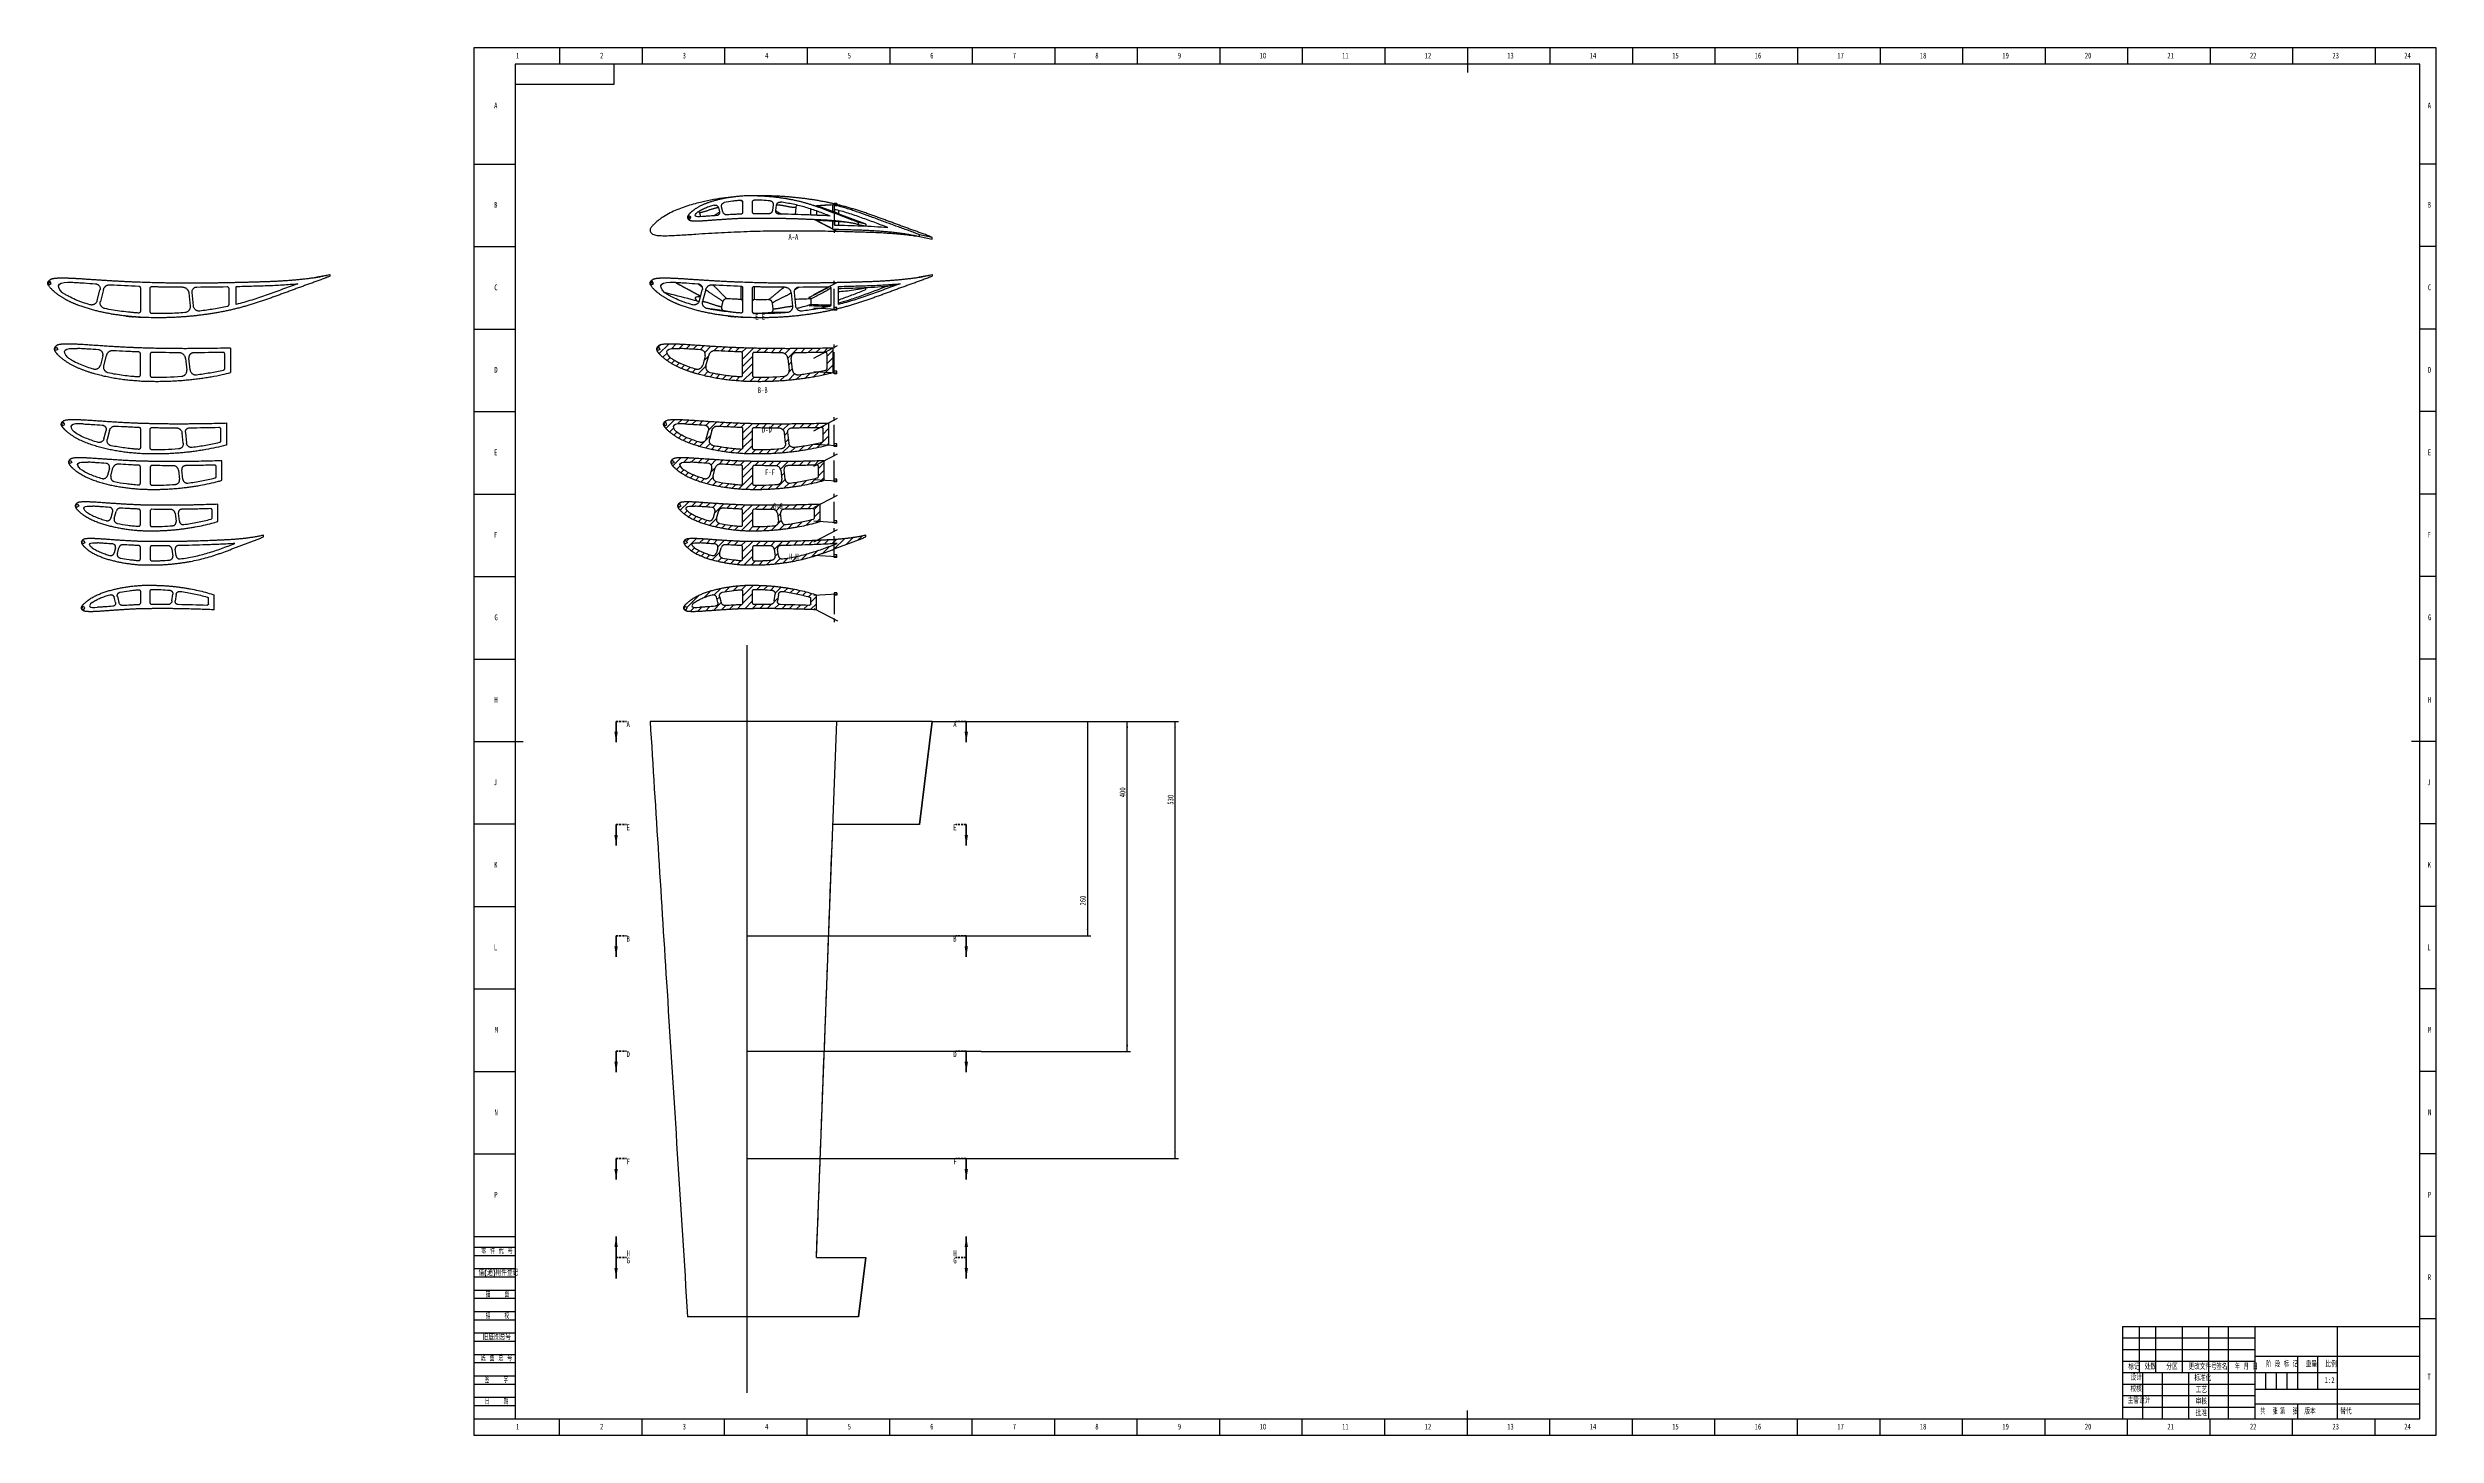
# Model space of a CAD drawing. Header units: millimetres. Extents: x -258 to 1189, y 0 to 841.
import ezdxf

# ---------------------------------------------------------------- set-up
doc = ezdxf.new("R2010")
doc.units = ezdxf.units.MM
doc.linetypes.add('CENTERX2', pattern=[20.32, 12.7, -2.54, 2.54, -2.54])
doc.linetypes.add('HIDDEN', pattern=[1.905, 1.27, -0.635])
for name, color, linetype in [('10', 7, 'Continuous'), ('5', 7, 'Continuous'), ('9', 7, 'Continuous'), ('SLD-0', 7, 'Continuous')]:
    doc.layers.add(name, color=color, linetype=linetype)
doc.styles.add('SLDTEXTSTYLE0', font='TXT', dxfattribs={"width": 0.7, "bigfont": 'bigfont'})
doc.styles.add('SLDTEXTSTYLE1', font='TXT', dxfattribs={"width": 0.6, "bigfont": 'bigfont'})
doc.styles.add('SLDTEXTSTYLE2', font='TXT', dxfattribs={"width": 0.614286, "bigfont": 'bigfont'})
doc.styles.add('SLDTEXTSTYLE3', font='TXT', dxfattribs={"width": 0.62, "bigfont": 'bigfont'})
doc.styles.add('SLDTEXTSTYLE4', font='TXT', dxfattribs={"width": 0.566667, "bigfont": 'bigfont'})
doc.styles.add('SLDTEXTSTYLE5', font='TXT', dxfattribs={"width": 0.7})
doc.dimstyles.new('SLDDIMSTYLE0', dxfattribs={"dimtxt": 3.5, "dimasz": 4.08, "dimexe": 0, "dimexo": 0.0625, "dimgap": 0.875, "dimtad": 2, "dimlfac": 2, "dimrnd": 1e-09, "dimzin": 12, "dimdsep": 46, "dimtxsty": 'SLDTEXTSTYLE5', "dimsah": 1, "dimcen": 0.09, "dimadec": 0, "dimazin": 3, "dimtfac": 1, "dimtofl": 0, "dimtmove": 0, "dimatfit": 3, "dimfxl": 1, "dimfrac": 2, "dimtolj": 1, "dimtzin": 12, "dimarcsym": 0})

# ---------------------------------------------------------------- blocks, each defined once
blk = doc.blocks.new('_D')
at = {"layer": '10', "transparency": 16777216}
for p, q in [((277.8, 432.7), (373.9, 432.7)), ((371.9, 432.7), (371.9, 302.7)), ((296.7, 302.7), (373.9, 302.7))]:
    blk.add_line(p, q, dxfattribs=at)
for points in [[(371.9, 432.7), (371.4, 428.6), (372.4, 428.6)], [(371.9, 302.7), (372.4, 306.8), (371.4, 306.8)]]:
    blk.add_solid(points, dxfattribs=at)
at = {"layer": '10', "transparency": 16777216, "insert": (367.3, 321.1), "char_height": 3.5, "attachment_point": 1, "rotation": 90, "style": 'SLDTEXTSTYLE5'}
blk.add_mtext('260', dxfattribs=at)
blk = doc.blocks.new('_D_1')
at = {"layer": '10', "transparency": 16777216}
for p, q in [((277.8, 432.7), (397.9, 432.7)), ((395.9, 232.7), (395.9, 432.7)), ((307.4, 232.7), (397.9, 232.7))]:
    blk.add_line(p, q, dxfattribs=at)
for points in [[(395.9, 432.7), (395.4, 428.6), (396.4, 428.6)], [(395.9, 232.7), (396.4, 236.8), (395.4, 236.8)]]:
    blk.add_solid(points, dxfattribs=at)
at = {"layer": '10', "transparency": 16777216, "insert": (391.3, 386.7), "char_height": 3.5, "attachment_point": 1, "rotation": 90, "style": 'SLDTEXTSTYLE5'}
blk.add_mtext('400', dxfattribs=at)
blk = doc.blocks.new('_D_2')
at = {"layer": '10', "transparency": 16777216}
for p, q in [((277.8, 432.7), (426.9, 432.7)), ((424.9, 167.7), (424.9, 432.7)), ((301, 167.7), (426.9, 167.7))]:
    blk.add_line(p, q, dxfattribs=at)
for points in [[(424.9, 432.7), (424.4, 428.6), (425.4, 428.6)], [(424.9, 167.7), (425.4, 171.8), (424.4, 171.8)]]:
    blk.add_solid(points, dxfattribs=at)
at = {"layer": '10', "transparency": 16777216, "insert": (420.4, 382.2), "char_height": 3.5, "attachment_point": 1, "rotation": 90, "style": 'SLDTEXTSTYLE5'}
blk.add_mtext('530', dxfattribs=at)

msp = doc.modelspace()

# ---------------------------------------------------------------- hatches: boundary and pattern name
at = {"layer": '10', "linetype": 'Continuous', "lineweight": 18}
h = msp.add_hatch(dxfattribs=at)
h.set_pattern_fill('ANSI31', color=256, style=0)
edge = h.paths.add_edge_path(flags=0)
edge.add_spline(control_points=[(217.5594, 658.9818), (215.4967, 658.9295), (211.2457, 658.8296), (205.9011, 658.7325), (201.5262, 658.6739), (198.2458, 658.6403), (194.9663, 658.617), (191.688, 658.6052), (188.411, 658.6044), (185.1357, 658.6157), (181.8621, 658.6399), (178.5905, 658.6779), (175.8661, 658.7213), (173.6878, 658.7628), (172.0548, 658.7994), (170.6944, 658.8286), (169.6065, 658.8587), (168.519, 658.891), (167.1601, 658.9353), (166.0731, 658.9624), (164.9218, 658.9902), (164.0102, 659.0183), (162.7953, 659.0587), (161.8842, 659.091), (160.9735, 659.1261), (160.063, 659.1639), (159.1526, 659.2024), (157.9391, 659.2546), (156.4228, 659.3235), (154.6039, 659.4103), (152.7858, 659.5013), (150.3627, 659.6285), (147.941, 659.7633), (145.5208, 659.9066), (143.7062, 660.0177), (141.8923, 660.132), (140.0791, 660.2499), (138.2664, 660.3706), (136.4541, 660.4931), (134.6424, 660.6179), (132.831, 660.7429), (131.0198, 660.8654), (129.2084, 660.9826), (127.3968, 661.0917), (125.8868, 661.1736), (124.6787, 661.2344), (123.7726, 661.2781), (122.8664, 661.3199), (121.9601, 661.3594), (121.0537, 661.3931), (120.147, 661.4185), (119.2401, 661.4316), (118.3331, 661.4299), (117.4264, 661.4095), (116.5202, 661.3711), (115.6154, 661.3092), (114.7125, 661.2251), (113.8126, 661.1081), (113.0802, 660.9108), (112.5272, 660.6642), (112.2001, 660.4744), (111.9514, 660.3025), (111.7117, 660.1183), (111.488, 659.9145), (111.311, 659.7179), (111.2142, 659.6021), (111.1456, 659.5119), (111.0822, 659.4181), (111.0256, 659.3199), (110.9743, 659.2189), (110.9203, 659.1195), (110.8698, 659.0185), (110.8329, 658.9115), (110.8036, 658.8023), (110.7815, 658.6912), (110.7652, 658.5792), (110.7518, 658.4286), (110.75, 658.2394), (110.7727, 658.0515), (110.8011, 657.9032), (110.8284, 657.7933), (110.8609, 657.6847), (110.91, 657.5419), (110.9818, 657.3671), (111.082, 657.1637), (111.23, 656.9001), (111.4389, 656.5849), (111.714, 656.2245), (112.0074, 655.8786), (112.313, 655.5438), (112.6277, 655.2174), (112.9476, 654.8961), (113.3783, 654.4719), (113.9292, 653.9545), (114.609, 653.3543), (115.3089, 652.7775), (116.0254, 652.2216), (117.0004, 651.5063), (118.2514, 650.6576), (119.7947, 649.7037), (121.3748, 648.8123), (122.9895, 647.9847), (124.6342, 647.218), (126.3043, 646.5082), (127.9938, 645.8457), (129.6994, 645.225), (131.4192, 644.6443), (133.1509, 644.099), (134.8935, 643.5885), (136.6448, 643.1081), (138.4041, 642.6562), (140.1708, 642.2325), (141.9443, 641.8367), (144.3175, 641.3457), (147.2981, 640.7979), (150.2948, 640.3363), (152.6999, 640.0143), (154.5072, 639.7965), (156.3178, 639.602), (158.1308, 639.426), (159.9471, 639.2797), (161.7646, 639.1414), (163.5829, 639.0054), (164.796, 638.9258), (165.4028, 638.891)], knot_values=[0, 0, 0, 0, 0.0278069, 0.057303928, 0.072052442, 0.086800957, 0.101549471, 0.116297985, 0.131046499, 0.145795013, 0.160543527, 0.175292041, 0.190040555, 0.197414812, 0.204789069, 0.212163326, 0.215850455, 0.219537583, 0.22691184, 0.234286097, 0.234286097, 0.24253684, 0.246662212, 0.250787583, 0.254912955, 0.259038326, 0.263163698, 0.267289069, 0.275539812, 0.283790555, 0.292041298, 0.300292041, 0.316793527, 0.32504427, 0.333295013, 0.341545756, 0.349796499, 0.358047242, 0.366297985, 0.374548728, 0.382799471, 0.391050214, 0.399300957, 0.4075517, 0.415802442, 0.419927814, 0.424053185, 0.428178557, 0.432303928, 0.4364293, 0.440554671, 0.444680043, 0.448805414, 0.452930786, 0.457056157, 0.461181529, 0.4653069, 0.469432272, 0.473557643, 0.475620329, 0.477683015, 0.478714358, 0.4797457, 0.481808386, 0.482839729, 0.483355401, 0.483871072, 0.484386743, 0.484902415, 0.485418086, 0.485933758, 0.486449429, 0.486965101, 0.487480772, 0.487996443, 0.488512115, 0.489027786, 0.490059129, 0.491090472, 0.491606144, 0.492121815, 0.492637486, 0.493153158, 0.494184501, 0.495215844, 0.496247186, 0.498309872, 0.500372558, 0.502435244, 0.504497929, 0.506560615, 0.508623301, 0.510685987, 0.514811358, 0.51893673, 0.523062101, 0.527187473, 0.531312844, 0.539563587, 0.54781433, 0.556065073, 0.564315816, 0.572566559, 0.580817302, 0.589068045, 0.597318788, 0.605569531, 0.613820274, 0.622071017, 0.63032176, 0.638572503, 0.646823246, 0.655073989, 0.663324732, 0.679826218, 0.696327703, 0.704578446, 0.712829189, 0.721079932, 0.729330675, 0.737581418, 0.745832161, 0.754082904, 0.762333647, 0.762333647, 0.762333647, 0.762333647], weights=[1, 1, 1, 1, 1, 1, 1, 1, 1, 1, 1, 1, 1, 1, 1, 1, 1, 1, 1, 1, 1, 1, 1, 1, 1, 1, 1, 1, 1, 1, 1, 1, 1, 1, 1, 1, 1, 1, 1, 1, 1, 1, 1, 1, 1, 1, 1, 1, 1, 1, 1, 1, 1, 1, 1, 1, 1, 1, 1, 1, 1, 1, 1, 1, 1, 1, 1, 1, 1, 1, 1, 1, 1, 1, 1, 1, 1, 1, 1, 1, 1, 1, 1, 1, 1, 1, 1, 1, 1, 1, 1, 1, 1, 1, 1, 1, 1, 1, 1, 1, 1, 1, 1, 1, 1, 1, 1, 1, 1, 1, 1, 1, 1, 1, 1, 1, 1, 1, 1, 1, 1, 1, 1, 1, 1], degree=3, periodic=0)
edge.add_spline(control_points=[(165.4028, 638.891), (165.9664, 638.8903), (167.0935, 638.8795), (168.784, 638.8476), (170.4744, 638.8141), (172.1651, 638.7992), (173.8559, 638.798), (176.1101, 638.8187), (178.3639, 638.8699), (180.6169, 638.9507), (182.869, 639.0512), (185.6822, 639.2149), (189.0543, 639.4683), (192.4215, 639.7803), (195.7832, 640.1477), (199.1377, 640.5737), (202.4844, 641.0591), (206.9335, 641.7912), (211.9681, 642.7767), (215.8646, 643.6921), (217.5594, 644.1184)], knot_values=[0, 0, 0, 0, 0.015625, 0.03125, 0.046875, 0.0625, 0.078125, 0.09375, 0.125, 0.140625, 0.15625, 0.1875, 0.21875, 0.25, 0.28125, 0.3125, 0.34375, 0.375, 0.4375, 0.485951576, 0.485951576, 0.485951576, 0.485951576], weights=[1, 1, 1, 1, 1, 1, 1, 1, 1, 1, 1, 1, 1, 1, 1, 1, 1, 1, 1, 1, 1], degree=3, periodic=0)
edge.add_line((217.5594, 644.1184), (217.5594, 658.9818))
edge = h.paths.add_edge_path(flags=0)
edge.add_spline(control_points=[(161.9392, 656.5871), (162.0006, 656.5849), (162.0621, 656.5769), (162.1221, 656.5634), (162.2313, 656.5389), (162.3377, 656.4951), (162.4327, 656.4358), (162.5276, 656.3765), (162.6136, 656.2999), (162.6835, 656.2125), (162.7535, 656.125), (162.8093, 656.0243), (162.8464, 655.9187), (162.8834, 655.813), (162.9028, 655.6995), (162.9028, 655.5875)], knot_values=[0, 0, 0, 0, 0.000368666, 0.000368666, 0.000368666, 0.001047043, 0.001047043, 0.001047043, 0.001725586, 0.001725586, 0.001725586, 0.002404206, 0.002404206, 0.002404206, 0.003082821, 0.003082821, 0.003082821, 0.003082821], weights=[1, 1, 1, 1, 1, 1, 1, 1, 1, 1, 1, 1, 1, 1, 1, 1], degree=3, periodic=0)
edge.add_line((162.9028, 655.5875), (162.9028, 642.6413))
edge.add_spline(control_points=[(162.9028, 642.6413), (162.9028, 642.5428), (162.8879, 642.4432), (162.8591, 642.349), (162.8264, 642.2419), (162.7747, 642.1391), (162.7084, 642.0489), (162.6421, 641.9587), (162.5593, 641.8788), (162.4669, 641.8156), (162.3745, 641.7525), (162.2699, 641.7044), (162.1618, 641.6755), (162.0537, 641.6465), (161.9391, 641.6357), (161.8275, 641.6442)], knot_values=[0, 0, 0, 0, 0.000591229, 0.000591229, 0.000591229, 0.001264958, 0.001264958, 0.001264958, 0.001938687, 0.001938687, 0.001938687, 0.002612417, 0.002612417, 0.002612417, 0.003286146, 0.003286146, 0.003286146, 0.003286146], weights=[1, 1, 1, 1, 1, 1, 1, 1, 1, 1, 1, 1, 1, 1, 1, 1], degree=3, periodic=0)
edge.add_spline(control_points=[(161.8275, 641.6442), (155.6049, 642.1141), (149.3805, 642.8478), (143.2706, 644.1165)], knot_values=[0.000733587, 0.000733587, 0.000733587, 0.000733587, 0.038175254, 0.038175254, 0.038175254, 0.038175254], weights=[1, 1, 1, 1], degree=3, periodic=0)
edge.add_spline(control_points=[(143.2706, 644.1165), (142.9427, 644.1845), (142.6216, 644.303), (142.328, 644.4642), (141.9955, 644.6467), (141.69, 644.8892), (141.4366, 645.1715), (141.1833, 645.4536), (140.9753, 645.7834), (140.8296, 646.1335), (140.684, 646.4834), (140.5968, 646.8634), (140.5752, 647.2418), (140.5551, 647.5955), (140.5915, 647.9568), (140.682, 648.2993)], knot_values=[0, 0, 0, 0, 0.002009408, 0.002009408, 0.002009408, 0.004292548, 0.004292548, 0.004292548, 0.006574729, 0.006574729, 0.006574729, 0.008856341, 0.008856341, 0.008856341, 0.010984951, 0.010984951, 0.010984951, 0.010984951], weights=[1, 1, 1, 1, 1, 1, 1, 1, 1, 1, 1, 1, 1, 1, 1, 1], degree=3, periodic=0)
edge.add_spline(control_points=[(140.682, 648.2993), (140.9553, 649.3341), (141.2285, 650.369), (141.7726, 652.4296), (142.0435, 653.4552), (142.3143, 654.4809)], knot_values=[0, 0, 0, 0, 0.201013598, 0.201013598, 0.400236645, 0.400236645, 0.400236645, 0.400236645], weights=[1, 1, 1, 1, 1, 1], degree=3, periodic=0)
edge.add_spline(control_points=[(142.3143, 654.4809), (142.329, 654.5363), (142.3448, 654.5914), (142.3619, 654.6461), (142.491, 655.0596), (142.6933, 655.4565), (142.9519, 655.804), (143.2107, 656.1515), (143.533, 656.4592), (143.8923, 656.7015), (144.2517, 656.9438), (144.6579, 657.1275), (145.0773, 657.2372), (145.469, 657.3396), (145.8819, 657.3804), (146.2861, 657.3565)], knot_values=[0, 0, 0, 0, 0.00034399, 0.00034399, 0.00034399, 0.00297977, 0.00297977, 0.00297977, 0.005616345, 0.005616345, 0.005616345, 0.008254136, 0.008254136, 0.008254136, 0.010713336, 0.010713336, 0.010713336, 0.010713336], weights=[1, 1, 1, 1, 1, 1, 1, 1, 1, 1, 1, 1, 1, 1, 1, 1], degree=3, periodic=0)
edge.add_spline(control_points=[(146.2861, 657.3565), (151.501, 657.0479), (156.7187, 656.7777), (161.9392, 656.5871)], knot_values=[0.00072303, 0.00072303, 0.00072303, 0.00072303, 0.032067215, 0.032067215, 0.032067215, 0.032067215], weights=[1, 1, 1, 1], degree=3, periodic=0)
edge = h.paths.add_edge_path(flags=0)
edge.add_spline(control_points=[(192.2847, 652.9104), (192.2503, 653.2387), (192.2731, 653.5777), (192.3511, 653.8984), (192.4279, 654.2147), (192.5605, 654.5221), (192.7378, 654.7951), (192.9151, 655.0681), (193.1421, 655.3143), (193.3998, 655.5132), (193.6575, 655.7121), (193.953, 655.8693), (194.262, 655.9717), (194.5502, 656.0672), (194.8573, 656.1177), (195.1609, 656.1194)], knot_values=[0, 0, 0, 0, 0.001980383, 0.001980383, 0.001980383, 0.003932569, 0.003932569, 0.003932569, 0.005885182, 0.005885182, 0.005885182, 0.007837292, 0.007837292, 0.007837292, 0.009655054, 0.009655054, 0.009655054, 0.009655054], weights=[1, 1, 1, 1, 1, 1, 1, 1, 1, 1, 1, 1, 1, 1, 1, 1], degree=3, periodic=0)
edge.add_spline(control_points=[(195.1609, 656.1194), (201.1202, 656.1524), (207.0793, 656.2404), (213.0372, 656.3727)], knot_values=[0.00103475, 0.00103475, 0.00103475, 0.00103475, 0.036787618, 0.036787618, 0.036787618, 0.036787618], weights=[1, 1, 1, 1], degree=3, periodic=0)
edge.add_spline(control_points=[(213.0372, 656.3727), (213.1184, 656.3745), (213.2003, 656.3663), (213.2795, 656.3485), (213.3886, 656.3239), (213.495, 656.2802), (213.5899, 656.2209), (213.6847, 656.1616), (213.7706, 656.0851), (213.8404, 655.9978), (213.9103, 655.9105), (213.966, 655.8099), (214.0031, 655.7043), (214.0401, 655.5988), (214.0594, 655.4854), (214.0594, 655.3735)], knot_values=[0, 0, 0, 0, 0.000487008, 0.000487008, 0.000487008, 0.001162735, 0.001162735, 0.001162735, 0.001838263, 0.001838263, 0.001838263, 0.002513932, 0.002513932, 0.002513932, 0.00318959, 0.00318959, 0.00318959, 0.00318959], weights=[1, 1, 1, 1, 1, 1, 1, 1, 1, 1, 1, 1, 1, 1, 1, 1], degree=3, periodic=0)
edge.add_line((214.0594, 655.3735), (214.0594, 646.6402))
edge.add_spline(control_points=[(214.0594, 646.6402), (214.0594, 646.5291), (214.0403, 646.4164), (214.0038, 646.3115), (213.9669, 646.2057), (213.9113, 646.1049), (213.8415, 646.0173), (213.7717, 645.9297), (213.6858, 645.8529), (213.5909, 645.7934), (213.496, 645.7338), (213.3896, 645.6898), (213.2803, 645.665)], knot_values=[0, 0, 0, 0, 0.000666811, 0.000666811, 0.000666811, 0.001338805, 0.001338805, 0.001338805, 0.002011114, 0.002011114, 0.002011114, 0.002683403, 0.002683403, 0.002683403, 0.002683403], weights=[1, 1, 1, 1, 1, 1, 1, 1, 1, 1, 1, 1, 1], degree=3, periodic=0)
edge.add_spline(control_points=[(213.2803, 645.665), (207.8497, 644.4327), (202.3467, 643.4946), (196.8212, 642.8024)], knot_values=[0.067662266, 0.067662266, 0.067662266, 0.067662266, 0.100936713, 0.100936713, 0.100936713, 0.100936713], weights=[1, 1, 1, 1], degree=3, periodic=0)
edge.add_spline(control_points=[(196.8212, 642.8024), (196.5253, 642.7653), (196.2217, 642.7676), (195.9264, 642.8092), (195.5506, 642.8621), (195.1788, 642.9805), (194.8418, 643.1548), (194.5049, 643.3289), (194.1934, 643.5635), (193.9331, 643.8393), (193.6729, 644.1149), (193.4567, 644.4393), (193.3023, 644.7855), (193.1581, 645.1091), (193.0641, 645.4598), (193.0272, 645.8121)], knot_values=[0, 0, 0, 0, 0.001789832, 0.001789832, 0.001789832, 0.004079018, 0.004079018, 0.004079018, 0.006366811, 0.006366811, 0.006366811, 0.008653791, 0.008653791, 0.008653791, 0.010787343, 0.010787343, 0.010787343, 0.010787343], weights=[1, 1, 1, 1, 1, 1, 1, 1, 1, 1, 1, 1, 1, 1, 1, 1], degree=3, periodic=0)
edge.add_spline(control_points=[(193.0272, 645.8121), (192.9108, 646.9251), (192.7944, 648.0381), (192.5469, 650.4043), (192.4158, 651.6574), (192.2847, 652.9105)], knot_values=[0, 0, 0, 0, 0.20502361, 0.20502361, 0.435850749, 0.435850749, 0.435850749, 0.435850749], weights=[1, 1, 1, 1, 1, 1], degree=3, periodic=0)
edge = h.paths.add_edge_path(flags=0)
edge.add_spline(control_points=[(168.9028, 655.3484), (168.9028, 655.4312), (168.9132, 655.5146), (168.9336, 655.5949), (168.9612, 655.7033), (169.0079, 655.8086), (169.0698, 655.9018), (169.1317, 655.9951), (169.2106, 656.0789), (169.2998, 656.1464), (169.3891, 656.2138), (169.4913, 656.2668), (169.5978, 656.301), (169.7044, 656.3351), (169.8183, 656.3513), (169.9302, 656.3482)], knot_values=[0, 0, 0, 0, 0.000496805, 0.000496805, 0.000496805, 0.001172835, 0.001172835, 0.001172835, 0.001848709, 0.001848709, 0.001848709, 0.002524513, 0.002524513, 0.002524513, 0.003200321, 0.003200321, 0.003200321, 0.003200321], weights=[1, 1, 1, 1, 1, 1, 1, 1, 1, 1, 1, 1, 1, 1, 1, 1], degree=3, periodic=0)
edge.add_spline(control_points=[(169.9302, 656.3482), (175.4403, 656.1971), (180.953, 656.1322), (186.4651, 656.1111)], knot_values=[0.000832765, 0.000832765, 0.000832765, 0.000832765, 0.033906061, 0.033906061, 0.033906061, 0.033906061], weights=[1, 1, 1, 1], degree=3, periodic=0)
edge.add_spline(control_points=[(186.4651, 656.1111), (186.6402, 656.1105), (186.8157, 656.0979), (186.9891, 656.0735), (187.4181, 656.0132), (187.8426, 655.8781), (188.2275, 655.6793), (188.6124, 655.4806), (188.9682, 655.2127), (189.2656, 654.8977), (189.563, 654.5828), (189.8101, 654.2121), (189.9865, 653.8164), (190.1514, 653.4466), (190.2587, 653.0458), (190.3008, 652.6431)], knot_values=[0, 0, 0, 0, 0.001050675, 0.001050675, 0.001050675, 0.00368131, 0.00368131, 0.00368131, 0.006311463, 0.006311463, 0.006311463, 0.008942, 0.008942, 0.008942, 0.011396202, 0.011396202, 0.011396202, 0.011396202], weights=[1, 1, 1, 1, 1, 1, 1, 1, 1, 1, 1, 1, 1, 1, 1, 1], degree=3, periodic=0)
edge.add_spline(control_points=[(190.3008, 652.6431), (190.4254, 651.4516), (190.55, 650.2601), (190.7947, 647.9207), (190.9147, 646.7729), (191.0347, 645.625)], knot_values=[0, 0, 0, 0, 0.217281853, 0.217281853, 0.426592459, 0.426592459, 0.426592459, 0.426592459], weights=[1, 1, 1, 1, 1, 1], degree=3, periodic=0)
edge.add_spline(control_points=[(191.0347, 645.625), (191.0662, 645.3241), (191.0569, 645.0161), (191.0073, 644.7176), (190.9451, 644.3434), (190.8174, 643.9748), (190.6348, 643.6424), (190.4522, 643.3098), (190.2095, 643.0041), (189.9271, 642.7508), (189.6445, 642.4973), (189.3143, 642.2892), (188.9638, 642.1437), (188.6366, 642.0078), (188.2837, 641.9228), (187.9305, 641.8948)], knot_values=[0, 0, 0, 0, 0.00181572, 0.00181572, 0.00181572, 0.004103543, 0.004103543, 0.004103543, 0.006392254, 0.006392254, 0.006392254, 0.008681412, 0.008681412, 0.008681412, 0.010814269, 0.010814269, 0.010814269, 0.010814269], weights=[1, 1, 1, 1, 1, 1, 1, 1, 1, 1, 1, 1, 1, 1, 1, 1], degree=3, periodic=0)
edge.add_spline(control_points=[(187.9305, 641.8948), (181.9312, 641.4203), (175.9023, 641.2211), (169.8852, 641.327)], knot_values=[0.00067007, 0.00067007, 0.00067007, 0.00067007, 0.036778729, 0.036778729, 0.036778729, 0.036778729], weights=[1, 1, 1, 1], degree=3, periodic=0)
edge.add_spline(control_points=[(169.8852, 641.327), (169.8174, 641.3282), (169.7494, 641.3364), (169.6833, 641.3513), (169.5741, 641.3758), (169.4676, 641.4196), (169.3727, 641.4789), (169.2778, 641.5382), (169.1918, 641.6148), (169.1219, 641.7022), (169.052, 641.7896), (168.9962, 641.8902), (168.9591, 641.9959), (168.9221, 642.1015), (168.9028, 642.2149), (168.9028, 642.3269)], knot_values=[0, 0, 0, 0, 0.000406723, 0.000406723, 0.000406723, 0.001084404, 0.001084404, 0.001084404, 0.001762085, 0.001762085, 0.001762085, 0.002439766, 0.002439766, 0.002439766, 0.003117446, 0.003117446, 0.003117446, 0.003117446], weights=[1, 1, 1, 1, 1, 1, 1, 1, 1, 1, 1, 1, 1, 1, 1, 1], degree=3, periodic=0)
edge.add_line((168.9028, 642.3269), (168.9028, 655.3484))
h.paths.add_polyline_path([(110.8144, 658.7928), (112.1739, 659.4267), (112.8078, 658.0673), (111.4483, 657.4333)], flags=0)
edge = h.paths.add_edge_path(flags=0)
edge.add_spline(control_points=[(119.0011, 653.1749), (119.001, 653.1748), (119.001, 653.1748), (119.0009, 653.1747)], knot_values=[0, 0, 0, 0, 0.000023186, 0.000023186, 0.000023186, 0.000023186], weights=[1, 1, 1, 1], degree=3, periodic=0)
edge.add_spline(control_points=[(119.0009, 653.1747), (112.9588, 659.4213), (124.8508, 658.7218)], knot_values=[0, 0, 0, 1, 1, 1], weights=[1, 1, 1], degree=2, periodic=0)
edge.add_spline(control_points=[(124.8508, 658.7218), (124.8511, 658.7218), (124.8514, 658.7218), (124.8517, 658.7218)], knot_values=[0.343745783, 0.343745783, 0.343745783, 0.343745783, 0.34375, 0.34375, 0.34375, 0.34375], weights=[1, 1, 1, 1], degree=3, periodic=0)
edge.add_spline(control_points=[(124.8517, 658.7218), (129.0957, 658.5096), (133.334, 658.197), (137.5737, 657.9113)], knot_values=[0, 0, 0, 0, 0.025495567, 0.025495567, 0.025495567, 0.025495567], weights=[1, 1, 1, 1], degree=3, periodic=0)
edge.add_spline(control_points=[(137.5737, 657.9113), (137.6681, 657.9049), (137.7624, 657.8939), (137.8557, 657.8783), (138.1769, 657.8249), (138.4932, 657.7152), (138.7785, 657.5584), (139.0637, 657.4017), (139.3258, 657.1936), (139.5431, 656.9514), (139.7603, 656.7092), (139.9387, 656.4263), (140.0635, 656.126), (140.1883, 655.8259), (140.263, 655.5002), (140.2815, 655.1757), (140.2987, 654.8725), (140.2675, 654.5629), (140.1899, 654.2693)], knot_values=[0, 0, 0, 0, 0.000567984, 0.000567984, 0.000567984, 0.002547067, 0.002547067, 0.002547067, 0.004525439, 0.004525439, 0.004525439, 0.006502485, 0.006502485, 0.006502485, 0.008478212, 0.008478212, 0.008478212, 0.010320872, 0.010320872, 0.010320872, 0.010320872], weights=[1, 1, 1, 1, 1, 1, 1, 1, 1, 1, 1, 1, 1, 1, 1, 1, 1, 1, 1], degree=3, periodic=0)
edge.add_spline(control_points=[(140.1899, 654.2693), (139.9432, 653.3349), (139.6965, 652.4006), (139.2063, 650.5444), (138.9629, 649.6226), (138.7195, 648.7008)], knot_values=[0, 0, 0, 0, 0.182965741, 0.182965741, 0.363475726, 0.363475726, 0.363475726, 0.363475726], weights=[1, 1, 1, 1, 1, 1], degree=3, periodic=0)
edge.add_spline(control_points=[(138.7195, 648.7008), (138.6409, 648.4031), (138.5202, 648.1136), (138.3641, 647.8483), (138.1717, 647.5212), (137.9201, 647.2229), (137.6303, 646.9781), (137.3403, 646.733), (137.0039, 646.5348), (136.6491, 646.3996), (136.2942, 646.2645), (135.911, 646.1888), (135.5314, 646.1787), (135.1772, 646.1694), (134.8173, 646.2167), (134.4777, 646.3174)], knot_values=[0, 0, 0, 0, 0.001847238, 0.001847238, 0.001847238, 0.004135098, 0.004135098, 0.004135098, 0.006424348, 0.006424348, 0.006424348, 0.008714326, 0.008714326, 0.008714326, 0.010846431, 0.010846431, 0.010846431, 0.010846431], weights=[1, 1, 1, 1, 1, 1, 1, 1, 1, 1, 1, 1, 1, 1, 1, 1], degree=3, periodic=0)
edge.add_spline(control_points=[(134.4777, 646.3174), (129.0677, 647.9206), (123.6771, 650.0168), (119.0011, 653.1749)], knot_values=[0.001176581, 0.001176581, 0.001176581, 0.001176581, 0.035032056, 0.035032056, 0.035032056, 0.035032056], weights=[1, 1, 1, 1], degree=3, periodic=0)
h = msp.add_hatch(dxfattribs=at)
h.set_pattern_fill('ANSI31', color=256, style=0)
edge = h.paths.add_edge_path(flags=0)
edge.add_spline(control_points=[(165.4028, 594.8411), (165.9215, 594.8392), (166.9588, 594.8299), (168.5147, 594.8043), (170.0705, 594.7758), (171.6265, 594.7658), (173.1826, 594.7675), (175.2572, 594.7913), (177.3313, 594.8424), (179.4046, 594.9213), (181.4771, 595.018), (184.0659, 595.174), (187.1689, 595.4135), (190.2672, 595.7069), (193.3604, 596.0513), (196.4469, 596.4495), (199.5261, 596.9022), (203.6193, 597.5843), (208.7087, 598.5909), (212.8292, 599.588), (214.9212, 600.1407), (215.0073, 600.1635)], knot_values=[0, 0, 0, 0, 0.015625, 0.03125, 0.046875, 0.0625, 0.078125, 0.09375, 0.125, 0.140625, 0.15625, 0.1875, 0.21875, 0.25, 0.28125, 0.3125, 0.34375, 0.375, 0.4375, 0.5, 0.502682386, 0.502682386, 0.502682386, 0.502682386], weights=[1, 1, 1, 1, 1, 1, 1, 1, 1, 1, 1, 1, 1, 1, 1, 1, 1, 1, 1, 1, 1, 1], degree=3, periodic=0)
edge.add_line((215.0073, 600.1635), (215.0073, 613.5689))
edge.add_spline(control_points=[(215.0073, 613.5689), (214.5802, 613.5568), (212.1416, 613.4885), (207.6911, 613.3745), (202.662, 613.2732), (198.6392, 613.2111), (195.6225, 613.1741), (192.6063, 613.1464), (189.5907, 613.1296), (186.5759, 613.1227), (183.562, 613.1269), (180.5492, 613.1429), (177.5376, 613.1718), (175.029, 613.2065), (173.0229, 613.2406), (171.5187, 613.2708), (170.2655, 613.2959), (169.2633, 613.321), (168.2612, 613.3464), (167.009, 613.3803), (166.0072, 613.4025), (164.9462, 613.427), (164.106, 613.4492), (162.986, 613.4819), (162.1462, 613.5092), (161.3065, 613.5409), (160.4672, 613.5771), (159.628, 613.6136), (158.5091, 613.662), (157.1109, 613.727), (155.4336, 613.8084), (153.7568, 613.8936), (151.5218, 614.0128), (149.2878, 614.139), (147.0548, 614.2732), (145.3805, 614.3771), (143.7066, 614.484), (142.0332, 614.5942), (140.3602, 614.7071), (138.6875, 614.8218), (137.0151, 614.9384), (135.343, 615.0552), (133.6708, 615.1698), (131.9985, 615.2795), (130.3259, 615.3818), (128.9316, 615.4584), (127.816, 615.5155), (126.9793, 615.5566), (126.1425, 615.596), (125.3057, 615.6331), (124.4686, 615.6649), (123.6313, 615.6891), (122.7937, 615.7012), (121.9561, 615.7001), (121.1187, 615.6811), (120.2818, 615.646), (119.4461, 615.5883), (118.6122, 615.5112), (117.7814, 615.4), (117.1064, 615.2123), (116.5984, 614.979), (116.2978, 614.8012), (116.0702, 614.6396), (115.8505, 614.4673), (115.6466, 614.2763), (115.4859, 614.0924), (115.3988, 613.9837), (115.3372, 613.8992), (115.2805, 613.8115), (115.23, 613.7199), (115.1845, 613.6258), (115.1376, 613.5327), (115.0948, 613.4379), (115.0648, 613.3382), (115.0411, 613.2367), (115.0234, 613.1338), (115.0105, 613.0301), (115, 612.891), (114.9978, 612.7162), (115.018, 612.5426), (115.0409, 612.4053), (115.0642, 612.3033), (115.0927, 612.2027), (115.1359, 612.0701), (115.1998, 611.9078), (115.2905, 611.7191), (115.4247, 611.4743), (115.6157, 611.1819), (115.868, 610.8477), (116.1377, 610.5271), (116.419, 610.2169), (116.7092, 609.915), (117.004, 609.6177), (117.4013, 609.2254), (117.9093, 608.7467), (118.5363, 608.1913), (119.1821, 607.6578), (119.843, 607.1434), (120.7427, 606.4817), (121.8975, 605.6968), (123.3217, 604.8142), (124.7805, 603.99), (126.271, 603.2243), (127.7893, 602.5155), (129.3312, 601.8592), (130.8908, 601.2462), (132.4654, 600.6725), (134.053, 600.1352), (135.6516, 599.6312), (137.26, 599.1591), (138.8765, 598.7147), (140.5003, 598.2968), (142.1308, 597.905), (143.7674, 597.539), (145.9573, 597.0849), (148.7074, 596.5784), (151.4719, 596.1515), (153.6902, 595.8536), (155.3571, 595.6522), (157.0267, 595.4721), (158.6985, 595.3095), (160.373, 595.1733), (162.0484, 595.045), (163.7249, 594.9256), (164.8435, 594.8643), (165.4028, 594.8411)], knot_values=[0, 0, 0, 0, 0.006263046, 0.035760074, 0.065257102, 0.080005616, 0.09475413, 0.109502644, 0.124251158, 0.138999672, 0.153748186, 0.1684967, 0.183245214, 0.197993728, 0.205367985, 0.212742242, 0.220116499, 0.223803628, 0.227490756, 0.234865013, 0.24223927, 0.24223927, 0.250490013, 0.254615385, 0.258740756, 0.262866128, 0.266991499, 0.271116871, 0.275242242, 0.283492985, 0.291743728, 0.299994471, 0.308245214, 0.3247467, 0.332997443, 0.341248186, 0.349498929, 0.357749672, 0.366000415, 0.374251158, 0.382501901, 0.390752644, 0.399003387, 0.40725413, 0.415504873, 0.423755616, 0.427880987, 0.432006359, 0.43613173, 0.440257102, 0.444382473, 0.448507845, 0.452633216, 0.456758588, 0.460883959, 0.465009331, 0.469134702, 0.473260074, 0.477385445, 0.481510817, 0.483573502, 0.485636188, 0.486667531, 0.487698874, 0.48976156, 0.490792902, 0.491308574, 0.491824245, 0.492339917, 0.492855588, 0.49337126, 0.493886931, 0.494402602, 0.494918274, 0.495433945, 0.495949617, 0.496465288, 0.49698096, 0.498012303, 0.499043645, 0.499559317, 0.500074988, 0.50059066, 0.501106331, 0.502137674, 0.503169017, 0.50420036, 0.506263046, 0.508325731, 0.510388417, 0.512451103, 0.514513788, 0.516576474, 0.51863916, 0.522764531, 0.526889903, 0.531015274, 0.535140646, 0.539266017, 0.54751676, 0.555767503, 0.564018246, 0.572268989, 0.580519732, 0.588770475, 0.597021218, 0.605271961, 0.613522704, 0.621773447, 0.63002419, 0.638274933, 0.646525676, 0.654776419, 0.663027162, 0.671277905, 0.687779391, 0.704280877, 0.71253162, 0.720782363, 0.729033106, 0.737283849, 0.745534592, 0.753785335, 0.762036078, 0.770286821, 0.770286821, 0.770286821, 0.770286821], weights=[1, 1, 1, 1, 1, 1, 1, 1, 1, 1, 1, 1, 1, 1, 1, 1, 1, 1, 1, 1, 1, 1, 1, 1, 1, 1, 1, 1, 1, 1, 1, 1, 1, 1, 1, 1, 1, 1, 1, 1, 1, 1, 1, 1, 1, 1, 1, 1, 1, 1, 1, 1, 1, 1, 1, 1, 1, 1, 1, 1, 1, 1, 1, 1, 1, 1, 1, 1, 1, 1, 1, 1, 1, 1, 1, 1, 1, 1, 1, 1, 1, 1, 1, 1, 1, 1, 1, 1, 1, 1, 1, 1, 1, 1, 1, 1, 1, 1, 1, 1, 1, 1, 1, 1, 1, 1, 1, 1, 1, 1, 1, 1, 1, 1, 1, 1, 1, 1, 1, 1, 1, 1, 1, 1, 1, 1], degree=3, periodic=0)
h.paths.add_polyline_path([(116.4183, 613.9146), (117.0522, 612.5551), (115.6928, 611.9212), (115.0588, 613.2807)], flags=0)
edge = h.paths.add_edge_path(flags=0)
edge.add_spline(control_points=[(190.8588, 601.4223), (190.7497, 602.4157), (190.6406, 603.4091), (190.4102, 605.506), (190.289, 606.6096), (190.1678, 607.7132)], knot_values=[0, 0, 0, 0, 0.199431986, 0.199431986, 0.420986196, 0.420986196, 0.420986196, 0.420986196], weights=[1, 1, 1, 1, 1, 1], degree=3, periodic=0)
edge.add_spline(control_points=[(190.1678, 607.7132), (190.1345, 608.0158), (190.1546, 608.3288), (190.2263, 608.6248), (190.296, 608.9124), (190.4164, 609.192), (190.5773, 609.4404), (190.7383, 609.689), (190.9445, 609.9132), (191.1787, 610.0945), (191.4131, 610.276), (191.682, 610.4195), (191.9633, 610.5132), (192.2252, 610.6005), (192.5043, 610.6468), (192.7804, 610.6489)], knot_values=[0, 0, 0, 0, 0.001826945, 0.001826945, 0.001826945, 0.003601274, 0.003601274, 0.003601274, 0.005376994, 0.005376994, 0.005376994, 0.007154001, 0.007154001, 0.007154001, 0.008806149, 0.008806149, 0.008806149, 0.008806149], weights=[1, 1, 1, 1, 1, 1, 1, 1, 1, 1, 1, 1, 1, 1, 1, 1], degree=3, periodic=0)
edge.add_spline(control_points=[(192.7804, 610.6489), (198.6816, 610.6935), (204.5826, 610.7973), (210.4821, 610.946)], knot_values=[0.000930408, 0.000930408, 0.000930408, 0.000930408, 0.036335769, 0.036335769, 0.036335769, 0.036335769], weights=[1, 1, 1, 1], degree=3, periodic=0)
edge.add_spline(control_points=[(210.4821, 610.946), (210.5941, 610.9488), (210.7081, 610.9323), (210.8146, 610.898), (210.9212, 610.8636), (211.0233, 610.8103), (211.1125, 610.7425), (211.2016, 610.6748), (211.2803, 610.5908), (211.342, 610.4974), (211.4036, 610.4041), (211.4499, 610.2988), (211.4772, 610.1903), (211.4971, 610.111), (211.5073, 610.0286), (211.5073, 609.9469)], knot_values=[0, 0, 0, 0, 0.000671953, 0.000671953, 0.000671953, 0.001343936, 0.001343936, 0.001343936, 0.002015475, 0.002015475, 0.002015475, 0.002686539, 0.002686539, 0.002686539, 0.003173904, 0.003173904, 0.003173904, 0.003173904], weights=[1, 1, 1, 1, 1, 1, 1, 1, 1, 1, 1, 1, 1, 1, 1, 1], degree=3, periodic=0)
edge.add_line((211.5073, 609.9469), (211.5073, 602.6388))
edge.add_spline(control_points=[(211.5073, 602.6388), (211.5073, 602.5269), (211.488, 602.4135), (211.4509, 602.308), (211.4139, 602.2024), (211.3581, 602.1018), (211.2883, 602.0144), (211.2184, 601.9271), (211.1324, 601.8505), (211.0376, 601.7912), (210.9462, 601.734), (210.8441, 601.6912), (210.7392, 601.6662)], knot_values=[0, 0, 0, 0, 0.000671171, 0.000671171, 0.000671171, 0.001342329, 0.001342329, 0.001342329, 0.002013688, 0.002013688, 0.002013688, 0.002660119, 0.002660119, 0.002660119, 0.002660119], weights=[1, 1, 1, 1, 1, 1, 1, 1, 1, 1, 1, 1, 1], degree=3, periodic=0)
edge.add_spline(control_points=[(210.7392, 601.6662), (205.3292, 600.3745), (199.8365, 599.4017), (194.3191, 598.6982)], knot_values=[0.059488302, 0.059488302, 0.059488302, 0.059488302, 0.092736495, 0.092736495, 0.092736495, 0.092736495], weights=[1, 1, 1, 1], degree=3, periodic=0)
edge.add_spline(control_points=[(194.3191, 598.6982), (193.9667, 598.6533), (193.6013, 598.6703), (193.2546, 598.7477), (192.917, 598.8231), (192.5878, 598.9578), (192.2942, 599.1408), (192.0008, 599.3236), (191.7349, 599.5597), (191.5186, 599.8294), (191.3025, 600.0989), (191.1299, 600.4095), (191.0152, 600.7354), (190.9373, 600.9569), (190.8845, 601.1889), (190.8588, 601.4223)], knot_values=[0, 0, 0, 0, 0.002131306, 0.002131306, 0.002131306, 0.004205049, 0.004205049, 0.004205049, 0.006277831, 0.006277831, 0.006277831, 0.008349165, 0.008349165, 0.008349165, 0.009746166, 0.009746166, 0.009746166, 0.009746166], weights=[1, 1, 1, 1, 1, 1, 1, 1, 1, 1, 1, 1, 1, 1, 1, 1], degree=3, periodic=0)
edge = h.paths.add_edge_path(flags=0)
edge.add_line((168.9028, 598.2814), (168.9028, 609.8034))
edge.add_spline(control_points=[(168.9028, 609.8034), (168.9028, 609.9154), (168.9221, 610.0289), (168.9592, 610.1346), (168.9962, 610.2402), (169.052, 610.341), (169.122, 610.4284), (169.1919, 610.5158), (169.2779, 610.5924), (169.3729, 610.6517), (169.4678, 610.711), (169.5743, 610.7548), (169.6835, 610.7793), (169.7628, 610.7972), (169.845, 610.8053), (169.9263, 610.8034)], knot_values=[0, 0, 0, 0, 0.00067183, 0.00067183, 0.00067183, 0.001343664, 0.001343664, 0.001343664, 0.002015425, 0.002015425, 0.002015425, 0.002687027, 0.002687027, 0.002687027, 0.003171694, 0.003171694, 0.003171694, 0.003171694], weights=[1, 1, 1, 1, 1, 1, 1, 1, 1, 1, 1, 1, 1, 1, 1, 1], degree=3, periodic=0)
edge.add_spline(control_points=[(169.9263, 610.8034), (174.8437, 610.6877), (179.7627, 610.6347), (184.6815, 610.6253)], knot_values=[0.001490667, 0.001490667, 0.001490667, 0.001490667, 0.031003219, 0.031003219, 0.031003219, 0.031003219], weights=[1, 1, 1, 1], degree=3, periodic=0)
edge.add_spline(control_points=[(184.6815, 610.6253), (185.0875, 610.6246), (185.4992, 610.5516), (185.8807, 610.4127), (186.2517, 610.2778), (186.6044, 610.0769), (186.9097, 609.8267), (187.2149, 609.5766), (187.4811, 609.2703), (187.6863, 608.9333), (187.8914, 608.5963), (188.0411, 608.2193), (188.1232, 607.8335), (188.1476, 607.7185), (188.1663, 607.6021), (188.1791, 607.4852)], knot_values=[0, 0, 0, 0, 0.002435898, 0.002435898, 0.002435898, 0.004802313, 0.004802313, 0.004802313, 0.007167751, 0.007167751, 0.007167751, 0.009532517, 0.009532517, 0.009532517, 0.010228274, 0.010228274, 0.010228274, 0.010228274], weights=[1, 1, 1, 1, 1, 1, 1, 1, 1, 1, 1, 1, 1, 1, 1, 1], degree=3, periodic=0)
edge.add_spline(control_points=[(188.1791, 607.4852), (188.2943, 606.4363), (188.4094, 605.3874), (188.6376, 603.3089), (188.7506, 602.2793), (188.8636, 601.2497)], knot_values=[0, 0, 0, 0, 0.20879314, 0.20879314, 0.413743674, 0.413743674, 0.413743674, 0.413743674], weights=[1, 1, 1, 1, 1, 1], degree=3, periodic=0)
edge.add_spline(control_points=[(188.8636, 601.2497), (188.9024, 600.8966), (188.8789, 600.5314), (188.7952, 600.1862), (188.7138, 599.8507), (188.5734, 599.5246), (188.3856, 599.235), (188.1978, 598.9452), (187.9573, 598.6839), (187.6842, 598.4727), (187.4109, 598.2613), (187.0974, 598.0942), (186.7696, 597.9852), (186.5353, 597.9073), (186.2898, 597.8573), (186.0437, 597.8374)], knot_values=[0, 0, 0, 0, 0.002131445, 0.002131445, 0.002131445, 0.004200925, 0.004200925, 0.004200925, 0.006271038, 0.006271038, 0.006271038, 0.008341932, 0.008341932, 0.008341932, 0.009811913, 0.009811913, 0.009811913, 0.009811913], weights=[1, 1, 1, 1, 1, 1, 1, 1, 1, 1, 1, 1, 1, 1, 1, 1], degree=3, periodic=0)
edge.add_spline(control_points=[(186.0437, 597.8374), (180.6731, 597.4038), (175.2765, 597.2066), (169.8889, 597.2815)], knot_values=[0.00075693, 0.00075693, 0.00075693, 0.00075693, 0.033085725, 0.033085725, 0.033085725, 0.033085725], weights=[1, 1, 1, 1], degree=3, periodic=0)
edge.add_spline(control_points=[(169.8889, 597.2815), (169.777, 597.2831), (169.6638, 597.304), (169.5587, 597.3425), (169.4536, 597.381), (169.3537, 597.4382), (169.2673, 597.5093), (169.1809, 597.5804), (169.1055, 597.6675), (169.0475, 597.7632), (168.9895, 597.8589), (168.9473, 597.966), (168.9242, 598.0755), (168.91, 598.143), (168.9028, 598.2124), (168.9028, 598.2814)], knot_values=[0, 0, 0, 0, 0.000671543, 0.000671543, 0.000671543, 0.001343085, 0.001343085, 0.001343085, 0.002014628, 0.002014628, 0.002014628, 0.002686171, 0.002686171, 0.002686171, 0.003096578, 0.003096578, 0.003096578, 0.003096578], weights=[1, 1, 1, 1, 1, 1, 1, 1, 1, 1, 1, 1, 1, 1, 1, 1], degree=3, periodic=0)
edge = h.paths.add_edge_path(flags=0)
edge.add_spline(control_points=[(147.8846, 611.7184), (152.5668, 611.4381), (157.2511, 611.1834), (161.9387, 611.0151)], knot_values=[0.00094231, 0.00094231, 0.00094231, 0.00094231, 0.029085511, 0.029085511, 0.029085511, 0.029085511], weights=[1, 1, 1, 1], degree=3, periodic=0)
edge.add_spline(control_points=[(161.9387, 611.0151), (162.0505, 611.011), (162.1632, 610.9877), (162.2674, 610.9469), (162.3716, 610.9061), (162.4701, 610.8467), (162.555, 610.7737), (162.6398, 610.7007), (162.7132, 610.612), (162.7691, 610.5151), (162.825, 610.4181), (162.8649, 610.3101), (162.8856, 610.2001), (162.897, 610.1393), (162.9028, 610.0773), (162.9028, 610.0155)], knot_values=[0, 0, 0, 0, 0.000671425, 0.000671425, 0.000671425, 0.001342845, 0.001342845, 0.001342845, 0.002014347, 0.002014347, 0.002014347, 0.002686016, 0.002686016, 0.002686016, 0.003053224, 0.003053224, 0.003053224, 0.003053224], weights=[1, 1, 1, 1, 1, 1, 1, 1, 1, 1, 1, 1, 1, 1, 1, 1], degree=3, periodic=0)
edge.add_line((162.9028, 610.0155), (162.9028, 598.5671))
edge.add_spline(control_points=[(162.9028, 598.5671), (162.9028, 598.4552), (162.8834, 598.3417), (162.8464, 598.2361), (162.8094, 598.1305), (162.7536, 598.0298), (162.6836, 597.9424), (162.6137, 597.855), (162.5278, 597.7785), (162.4328, 597.7191), (162.3379, 597.6598), (162.2315, 597.6161), (162.1223, 597.5915), (162.0263, 597.5699), (161.9259, 597.5625), (161.8278, 597.5699)], knot_values=[0, 0, 0, 0, 0.000671543, 0.000671543, 0.000671543, 0.001343086, 0.001343086, 0.001343086, 0.002014628, 0.002014628, 0.002014628, 0.002686171, 0.002686171, 0.002686171, 0.003274847, 0.003274847, 0.003274847, 0.003274847], weights=[1, 1, 1, 1, 1, 1, 1, 1, 1, 1, 1, 1, 1, 1, 1, 1], degree=3, periodic=0)
edge.add_spline(control_points=[(161.8278, 597.5699), (156.2438, 597.9899), (150.6612, 598.6677), (145.1773, 599.801)], knot_values=[0.001253108, 0.001253108, 0.001253108, 0.001253108, 0.034851659, 0.034851659, 0.034851659, 0.034851659], weights=[1, 1, 1, 1], degree=3, periodic=0)
edge.add_spline(control_points=[(145.1773, 599.801), (144.8294, 599.8728), (144.4893, 600.0076), (144.1866, 600.1935), (143.8921, 600.3743), (143.6247, 600.6085), (143.4067, 600.8766), (143.1887, 601.1447), (143.014, 601.4541), (142.8971, 601.7792), (142.7802, 602.1043), (142.7178, 602.454), (142.7152, 602.7994), (142.7131, 603.0717), (142.7476, 603.3467), (142.8171, 603.61)], knot_values=[0, 0, 0, 0, 0.002131366, 0.002131366, 0.002131366, 0.004203096, 0.004203096, 0.004203096, 0.006274568, 0.006274568, 0.006274568, 0.008345361, 0.008345361, 0.008345361, 0.009969082, 0.009969082, 0.009969082, 0.009969082], weights=[1, 1, 1, 1, 1, 1, 1, 1, 1, 1, 1, 1, 1, 1, 1, 1], degree=3, periodic=0)
edge.add_spline(control_points=[(142.8171, 603.61), (143.0634, 604.5437), (143.3098, 605.4774), (143.7925, 607.3071), (144.0289, 608.2031), (144.2653, 609.0991)], knot_values=[0, 0, 0, 0, 0.198645065, 0.198645065, 0.389265284, 0.389265284, 0.389265284, 0.389265284], weights=[1, 1, 1, 1, 1, 1], degree=3, periodic=0)
edge.add_spline(control_points=[(144.2653, 609.0991), (144.3688, 609.4917), (144.5438, 609.8715), (144.7748, 610.2054), (144.9992, 610.5298), (145.2828, 610.8199), (145.6019, 611.0517), (145.9211, 611.2835), (146.2847, 611.4634), (146.6626, 611.5766), (147.0554, 611.6942), (147.4753, 611.7429), (147.8846, 611.7184)], knot_values=[0, 0, 0, 0, 0.00243595, 0.00243595, 0.00243595, 0.004800752, 0.004800752, 0.004800752, 0.007165492, 0.007165492, 0.007165492, 0.009626771, 0.009626771, 0.009626771, 0.009626771], weights=[1, 1, 1, 1, 1, 1, 1, 1, 1, 1, 1, 1, 1], degree=3, periodic=0)
edge = h.paths.add_edge_path(flags=0)
edge.add_spline(control_points=[(136.9932, 601.8445), (132.0217, 603.3166), (127.0675, 605.2377), (122.7668, 608.1336)], knot_values=[0.000957639, 0.000957639, 0.000957639, 0.000957639, 0.032066658, 0.032066658, 0.032066658, 0.032066658], weights=[1, 1, 1, 1], degree=3, periodic=0)
edge.add_spline(control_points=[(122.7668, 608.1336), (122.7667, 608.1335), (122.7667, 608.1335), (122.7667, 608.1335)], knot_values=[0, 0, 0, 0, 0.000018641, 0.000018641, 0.000018641, 0.000018641], weights=[1, 1, 1, 1], degree=3, periodic=0)
edge.add_spline(control_points=[(122.7667, 608.1335), (117.1673, 613.6909), (127.9627, 613.004)], knot_values=[0, 0, 0, 1, 1, 1], weights=[1, 1, 1], degree=2, periodic=0)
edge.add_spline(control_points=[(127.9627, 613.004), (127.9632, 613.004), (127.9637, 613.004), (127.9642, 613.0039)], knot_values=[0.343742051, 0.343742051, 0.343742051, 0.343742051, 0.34375, 0.34375, 0.34375, 0.34375], weights=[1, 1, 1, 1], degree=3, periodic=0)
edge.add_spline(control_points=[(127.9642, 613.0039), (131.9028, 612.8036), (135.836, 612.5098), (139.7705, 612.2412)], knot_values=[0, 0, 0, 0, 0.023661709, 0.023661709, 0.023661709, 0.023661709], weights=[1, 1, 1, 1], degree=3, periodic=0)
edge.add_spline(control_points=[(139.7705, 612.2412), (140.0742, 612.2204), (140.3787, 612.1454), (140.6574, 612.0227), (140.9287, 611.9033), (141.1831, 611.7353), (141.3996, 611.5328), (141.6161, 611.3302), (141.8007, 611.0875), (141.9379, 610.8247), (142.0751, 610.5619), (142.1689, 610.2718), (142.2113, 609.9785), (142.2537, 609.6853), (142.246, 609.3808), (142.1889, 609.0901), (142.1781, 609.0348), (142.1654, 608.9798), (142.151, 608.9254)], knot_values=[0, 0, 0, 0, 0.001826853, 0.001826853, 0.001826853, 0.003604101, 0.003604101, 0.003604101, 0.00538173, 0.00538173, 0.00538173, 0.007158824, 0.007158824, 0.007158824, 0.008934716, 0.008934716, 0.008934716, 0.009267911, 0.009267911, 0.009267911, 0.009267911], weights=[1, 1, 1, 1, 1, 1, 1, 1, 1, 1, 1, 1, 1, 1, 1, 1, 1, 1, 1], degree=3, periodic=0)
edge.add_spline(control_points=[(142.151, 608.9254), (141.9373, 608.115), (141.7235, 607.3047), (141.2917, 605.6682), (141.0737, 604.842), (140.8557, 604.0158)], knot_values=[0, 0, 0, 0, 0.174453783, 0.174453783, 0.352327639, 0.352327639, 0.352327639, 0.352327639], weights=[1, 1, 1, 1, 1, 1], degree=3, periodic=0)
edge.add_spline(control_points=[(140.8557, 604.0158), (140.7651, 603.6723), (140.612, 603.3399), (140.4099, 603.0478), (140.2135, 602.7639), (139.9654, 602.51), (139.6862, 602.3071), (139.4068, 602.1041), (139.0885, 601.9465), (138.7577, 601.8474), (138.4267, 601.7482), (138.074, 601.7047), (137.7288, 601.7206), (137.4804, 601.732), (137.2316, 601.7739), (136.9932, 601.8445)], knot_values=[0, 0, 0, 0, 0.002131441, 0.002131441, 0.002131441, 0.004200811, 0.004200811, 0.004200811, 0.006271043, 0.006271043, 0.006271043, 0.008342722, 0.008342722, 0.008342722, 0.009823087, 0.009823087, 0.009823087, 0.009823087], weights=[1, 1, 1, 1, 1, 1, 1, 1, 1, 1, 1, 1, 1, 1, 1, 1], degree=3, periodic=0)
h = msp.add_hatch(dxfattribs=at)
h.set_pattern_fill('ANSI31', color=256, style=0)
edge = h.paths.add_edge_path(flags=0)
edge.add_spline(control_points=[(212.3607, 590.6826), (211.3607, 590.6507), (208.5322, 590.5628), (203.8749, 590.432), (199.3029, 590.3287), (195.6453, 590.2631), (192.902, 590.2225), (190.1589, 590.1903), (187.4158, 590.1683), (184.6728, 590.1549), (181.9301, 590.1519), (179.1877, 590.1593), (176.4456, 590.1789), (174.1609, 590.2045), (172.3334, 590.2309), (170.9629, 590.2545), (169.8209, 590.2754), (168.9074, 590.2954), (167.994, 590.3136), (166.8524, 590.3368), (165.9389, 590.3537), (164.9714, 590.3747), (164.2052, 590.391), (163.1838, 590.4156), (162.4178, 590.4377), (161.6519, 590.466), (160.8864, 590.5005), (160.1209, 590.5348), (159.1002, 590.5795), (157.8246, 590.6404), (156.2941, 590.7162), (154.7638, 590.7953), (152.7239, 590.9062), (150.6844, 591.0235), (148.6456, 591.1482), (147.1167, 591.2446), (145.5881, 591.344), (144.0597, 591.4462), (142.5315, 591.5508), (141.0035, 591.6574), (139.4757, 591.7656), (137.9479, 591.8739), (136.4201, 591.9803), (134.8919, 592.0823), (133.3634, 592.1774), (132.0891, 592.2486), (131.0696, 592.3019), (130.3048, 592.3403), (129.54, 592.3772), (128.7751, 592.4118), (128.01, 592.4415), (127.2446, 592.4645), (126.479, 592.4757), (125.7133, 592.4751), (124.9478, 592.4576), (124.1827, 592.4261), (123.4188, 592.3727), (122.6563, 592.3027), (121.8973, 592.1976), (121.2818, 592.0198), (120.8203, 591.8003), (120.5472, 591.635), (120.3414, 591.4841), (120.1427, 591.3242), (119.9592, 591.1464), (119.8155, 590.9756), (119.7384, 590.8744), (119.6841, 590.7958), (119.6343, 590.7143), (119.5901, 590.6295), (119.5506, 590.5426), (119.5111, 590.456), (119.4764, 590.3677), (119.4534, 590.2755), (119.4356, 590.1821), (119.4224, 590.0876), (119.4131, 589.9926), (119.4055, 589.8653), (119.4031, 589.7056), (119.4206, 589.5468), (119.4379, 589.4208), (119.4569, 589.3271), (119.4813, 589.2347), (119.5184, 589.1128), (119.574, 588.9633), (119.655, 588.7899), (119.7748, 588.5646), (119.9473, 588.2959), (120.1759, 587.9888), (120.4209, 587.6945), (120.6771, 587.4099), (120.9418, 587.1334), (121.2107, 586.8608), (121.5733, 586.5016), (122.0369, 586.0631), (122.609, 585.5542), (123.1987, 585.0656), (123.8021, 584.5942), (124.6236, 583.988), (125.6785, 583.2693), (126.9793, 582.4606), (128.3123, 581.7063), (129.6739, 581.0048), (131.0614, 580.356), (132.4702, 579.7551), (133.8951, 579.1934), (135.334, 578.6686), (136.7843, 578.1763), (138.2449, 577.715), (139.7142, 577.2826), (141.1909, 576.8758), (142.6741, 576.4931), (144.1633, 576.1343), (145.6581, 575.7992), (147.6578, 575.3834), (150.169, 574.9198), (152.6926, 574.5287), (154.7173, 574.2558), (156.2385, 574.0716), (157.7619, 573.9062), (159.2872, 573.7577), (160.8147, 573.632), (162.3428, 573.514), (163.8721, 573.4117), (164.8927, 573.3694), (165.4028, 573.3583)], knot_values=[0, 0, 0, 0, 0.016133157, 0.045630185, 0.075127213, 0.089875727, 0.104624241, 0.119372755, 0.134121269, 0.148869783, 0.163618297, 0.178366811, 0.193115325, 0.207863839, 0.215238096, 0.222612353, 0.22998661, 0.233673739, 0.237360867, 0.244735124, 0.252109381, 0.252109381, 0.260360124, 0.264485496, 0.268610867, 0.272736239, 0.27686161, 0.280986982, 0.285112353, 0.293363096, 0.301613839, 0.309864582, 0.318115325, 0.334616811, 0.342867554, 0.351118297, 0.35936904, 0.367619783, 0.375870526, 0.384121269, 0.392372012, 0.400622755, 0.408873498, 0.417124241, 0.425374984, 0.433625727, 0.437751098, 0.44187647, 0.446001841, 0.450127213, 0.454252584, 0.458377956, 0.462503327, 0.466628699, 0.47075407, 0.474879442, 0.479004813, 0.483130185, 0.487255556, 0.491380928, 0.493443613, 0.495506299, 0.496537642, 0.497568985, 0.499631671, 0.500663013, 0.501178685, 0.501694356, 0.502210028, 0.502725699, 0.503241371, 0.503757042, 0.504272714, 0.504788385, 0.505304056, 0.505819728, 0.506335399, 0.506851071, 0.507882414, 0.508913756, 0.509429428, 0.509945099, 0.510460771, 0.510976442, 0.512007785, 0.513039128, 0.514070471, 0.516133157, 0.518195842, 0.520258528, 0.522321214, 0.5243839, 0.526446585, 0.528509271, 0.532634642, 0.536760014, 0.540885385, 0.545010757, 0.549136128, 0.557386871, 0.565637614, 0.573888357, 0.5821391, 0.590389843, 0.598640586, 0.606891329, 0.615142072, 0.623392815, 0.631643558, 0.639894301, 0.648145044, 0.656395787, 0.66464653, 0.672897273, 0.681148016, 0.697649502, 0.714150988, 0.722401731, 0.730652474, 0.738903217, 0.74715396, 0.755404703, 0.763655446, 0.771906189, 0.780156932, 0.780156932, 0.780156932, 0.780156932], weights=[1, 1, 1, 1, 1, 1, 1, 1, 1, 1, 1, 1, 1, 1, 1, 1, 1, 1, 1, 1, 1, 1, 1, 1, 1, 1, 1, 1, 1, 1, 1, 1, 1, 1, 1, 1, 1, 1, 1, 1, 1, 1, 1, 1, 1, 1, 1, 1, 1, 1, 1, 1, 1, 1, 1, 1, 1, 1, 1, 1, 1, 1, 1, 1, 1, 1, 1, 1, 1, 1, 1, 1, 1, 1, 1, 1, 1, 1, 1, 1, 1, 1, 1, 1, 1, 1, 1, 1, 1, 1, 1, 1, 1, 1, 1, 1, 1, 1, 1, 1, 1, 1, 1, 1, 1, 1, 1, 1, 1, 1, 1, 1, 1, 1, 1, 1, 1, 1, 1, 1, 1, 1, 1, 1, 1, 1], degree=3, periodic=0)
edge.add_spline(control_points=[(165.4028, 573.3583), (165.8749, 573.3553), (166.8192, 573.3475), (168.2354, 573.3284), (169.6516, 573.305), (171.068, 573.3001), (172.4843, 573.3049), (174.3727, 573.3319), (176.2605, 573.3828), (178.1475, 573.4598), (180.0337, 573.5525), (182.3897, 573.7005), (185.2136, 573.9255), (188.0332, 574.1996), (190.8478, 574.5203), (193.6564, 574.8897), (196.4582, 575.3085), (200.1824, 575.9387), (204.8127, 576.8661), (209.1718, 577.9321), (211.6777, 578.6186), (212.3607, 578.8112)], knot_values=[0, 0, 0, 0, 0.015625, 0.03125, 0.046875, 0.0625, 0.078125, 0.09375, 0.125, 0.140625, 0.15625, 0.1875, 0.21875, 0.25, 0.28125, 0.3125, 0.34375, 0.375, 0.4375, 0.5, 0.523484714, 0.523484714, 0.523484714, 0.523484714], weights=[1, 1, 1, 1, 1, 1, 1, 1, 1, 1, 1, 1, 1, 1, 1, 1, 1, 1, 1, 1, 1, 1], degree=3, periodic=0)
edge.add_line((212.3607, 578.8112), (212.3607, 590.6826))
edge = h.paths.add_edge_path(flags=0)
edge.add_spline(control_points=[(161.9398, 587.9533), (162.001, 587.951), (162.0623, 587.9431), (162.1221, 587.9296), (162.2313, 587.9051), (162.3377, 587.8613), (162.4327, 587.802), (162.5276, 587.7427), (162.6136, 587.6661), (162.6835, 587.5787), (162.7535, 587.4913), (162.8093, 587.3905), (162.8464, 587.2849), (162.8834, 587.1792), (162.9028, 587.0657), (162.9028, 586.9537)], knot_values=[0, 0, 0, 0, 0.00036763, 0.00036763, 0.00036763, 0.001046024, 0.001046024, 0.001046024, 0.001724583, 0.001724583, 0.001724583, 0.00240322, 0.00240322, 0.00240322, 0.003081852, 0.003081852, 0.003081852, 0.003081852], weights=[1, 1, 1, 1, 1, 1, 1, 1, 1, 1, 1, 1, 1, 1, 1, 1], degree=3, periodic=0)
edge.add_line((162.9028, 586.9537), (162.9028, 577.0589))
edge.add_spline(control_points=[(162.9028, 577.0589), (162.9028, 576.9602), (162.8878, 576.8603), (162.8589, 576.7659), (162.8261, 576.6588), (162.7743, 576.556), (162.708, 576.4659), (162.6416, 576.3758), (162.5587, 576.2959), (162.4663, 576.2328), (162.3738, 576.1698), (162.2692, 576.1218), (162.161, 576.0929), (162.0529, 576.064), (161.9383, 576.0533), (161.8267, 576.0618)], knot_values=[0, 0, 0, 0, 0.000592718, 0.000592718, 0.000592718, 0.001266409, 0.001266409, 0.001266409, 0.001940101, 0.001940101, 0.001940101, 0.002613792, 0.002613792, 0.002613792, 0.003287483, 0.003287483, 0.003287483, 0.003287483], weights=[1, 1, 1, 1, 1, 1, 1, 1, 1, 1, 1, 1, 1, 1, 1, 1], degree=3, periodic=0)
edge.add_spline(control_points=[(161.8267, 576.0618), (156.8753, 576.4395), (151.9275, 577.0577), (147.0642, 578.0614)], knot_values=[0.001792579, 0.001792579, 0.001792579, 0.001792579, 0.031587234, 0.031587234, 0.031587234, 0.031587234], weights=[1, 1, 1, 1], degree=3, periodic=0)
edge.add_spline(control_points=[(147.0642, 578.0614), (146.8228, 578.1113), (146.5863, 578.1953), (146.3677, 578.3089), (146.1009, 578.4476), (145.8543, 578.6342), (145.6484, 578.8534), (145.4425, 579.0725), (145.2716, 579.3301), (145.1499, 579.605), (145.0281, 579.8798), (144.9522, 580.1794), (144.9282, 580.479), (144.9043, 580.7786), (144.9318, 581.0864), (145.0083, 581.377)], knot_values=[0, 0, 0, 0, 0.00147776, 0.00147776, 0.00147776, 0.003290794, 0.003290794, 0.003290794, 0.005103139, 0.005103139, 0.005103139, 0.006914983, 0.006914983, 0.006914983, 0.008726854, 0.008726854, 0.008726854, 0.008726854], weights=[1, 1, 1, 1, 1, 1, 1, 1, 1, 1, 1, 1, 1, 1, 1, 1], degree=3, periodic=0)
edge.add_spline(control_points=[(145.0083, 581.377), (145.2345, 582.2351), (145.4605, 583.0928), (145.8939, 584.7376), (146.1013, 585.5248), (146.3088, 586.3119)], knot_values=[0, 0, 0, 0, 0.202478812, 0.202478812, 0.388297529, 0.388297529, 0.388297529, 0.388297529], weights=[1, 1, 1, 1, 1, 1], degree=3, periodic=0)
edge.add_spline(control_points=[(146.3088, 586.3119), (146.4025, 586.6678), (146.5638, 587.0117), (146.7773, 587.3112), (146.9767, 587.5909), (147.2271, 587.8401), (147.5078, 588.038), (147.7887, 588.236), (148.1076, 588.3882), (148.4382, 588.4821), (148.7687, 588.5759), (149.1201, 588.614), (149.463, 588.5931)], knot_values=[0, 0, 0, 0, 0.002206955, 0.002206955, 0.002206955, 0.004263647, 0.004263647, 0.004263647, 0.006321017, 0.006321017, 0.006321017, 0.008378349, 0.008378349, 0.008378349, 0.008378349], weights=[1, 1, 1, 1, 1, 1, 1, 1, 1, 1, 1, 1, 1], degree=3, periodic=0)
edge.add_spline(control_points=[(149.463, 588.5931), (153.6199, 588.3403), (157.7783, 588.1074), (161.9398, 587.9533)], knot_values=[0.001011895, 0.001011895, 0.001011895, 0.001011895, 0.025997747, 0.025997747, 0.025997747, 0.025997747], weights=[1, 1, 1, 1], degree=3, periodic=0)
edge = h.paths.add_edge_path(flags=0)
edge.add_spline(control_points=[(187.9648, 585.1215), (187.9359, 585.3696), (187.9482, 585.6256), (188.0005, 585.8698), (188.0545, 586.1222), (188.1529, 586.3686), (188.2875, 586.5888), (188.4222, 586.8091), (188.5967, 587.0091), (188.7967, 587.1724), (188.9966, 587.3356), (189.2275, 587.4666), (189.4702, 587.5545), (189.713, 587.6423), (189.9742, 587.6895), (190.2323, 587.6921)], knot_values=[0, 0, 0, 0, 0.001498377, 0.001498377, 0.001498377, 0.003048155, 0.003048155, 0.003048155, 0.004598504, 0.004598504, 0.004598504, 0.006148644, 0.006148644, 0.006148644, 0.007698799, 0.007698799, 0.007698799, 0.007698799], weights=[1, 1, 1, 1, 1, 1, 1, 1, 1, 1, 1, 1, 1, 1, 1, 1], degree=3, periodic=0)
edge.add_spline(control_points=[(190.2323, 587.6921), (196.1, 587.7504), (201.9668, 587.874), (207.8319, 588.0431)], knot_values=[0.000662242, 0.000662242, 0.000662242, 0.000662242, 0.035864717, 0.035864717, 0.035864717, 0.035864717], weights=[1, 1, 1, 1], degree=3, periodic=0)
edge.add_spline(control_points=[(207.8319, 588.0431), (207.9152, 588.0455), (207.9995, 588.0374), (208.0808, 588.019), (208.1899, 587.9944), (208.2963, 587.9507), (208.3911, 587.8914), (208.486, 587.8321), (208.5719, 587.7556), (208.6417, 587.6683), (208.7116, 587.581), (208.7673, 587.4804), (208.8044, 587.3748), (208.8414, 587.2693), (208.8607, 587.1559), (208.8607, 587.0441)], knot_values=[0, 0, 0, 0, 0.000500174, 0.000500174, 0.000500174, 0.00117563, 0.00117563, 0.00117563, 0.001850883, 0.001850883, 0.001850883, 0.002526273, 0.002526273, 0.002526273, 0.003201651, 0.003201651, 0.003201651, 0.003201651], weights=[1, 1, 1, 1, 1, 1, 1, 1, 1, 1, 1, 1, 1, 1, 1, 1], degree=3, periodic=0)
edge.add_line((208.8607, 587.0441), (208.8607, 581.2294))
edge.add_spline(control_points=[(208.8607, 581.2294), (208.8607, 581.1265), (208.8444, 581.0224), (208.813, 580.9244), (208.7788, 580.8178), (208.7257, 580.7156), (208.6582, 580.6263), (208.5906, 580.537), (208.5066, 580.4581), (208.4133, 580.3962), (208.3199, 580.3343), (208.2146, 580.2877), (208.106, 580.2602)], knot_values=[0, 0, 0, 0, 0.000617414, 0.000617414, 0.000617414, 0.001290718, 0.001290718, 0.001290718, 0.001964348, 0.001964348, 0.001964348, 0.002637956, 0.002637956, 0.002637956, 0.002637956], weights=[1, 1, 1, 1, 1, 1, 1, 1, 1, 1, 1, 1, 1], degree=3, periodic=0)
edge.add_spline(control_points=[(208.106, 580.2602), (202.6899, 578.8876), (197.1765, 577.8664), (191.6356, 577.1478)], knot_values=[0.050993729, 0.050993729, 0.050993729, 0.050993729, 0.084408053, 0.084408053, 0.084408053, 0.084408053], weights=[1, 1, 1, 1], degree=3, periodic=0)
edge.add_spline(control_points=[(191.6356, 577.1478), (191.4267, 577.1207), (191.2135, 577.1183), (191.0044, 577.1405), (190.7052, 577.1724), (190.4075, 577.2563), (190.1357, 577.3853), (189.8641, 577.5142), (189.6109, 577.6918), (189.3973, 577.9033), (189.1837, 578.1147), (189.0036, 578.3659), (188.872, 578.6361), (188.7404, 578.9063), (188.6537, 579.2029), (188.6189, 579.5015)], knot_values=[0, 0, 0, 0, 0.001261876, 0.001261876, 0.001261876, 0.003080321, 0.003080321, 0.003080321, 0.004897519, 0.004897519, 0.004897519, 0.006714065, 0.006714065, 0.006714065, 0.008530643, 0.008530643, 0.008530643, 0.008530643], weights=[1, 1, 1, 1, 1, 1, 1, 1, 1, 1, 1, 1, 1, 1, 1, 1], degree=3, periodic=0)
edge.add_spline(control_points=[(188.6189, 579.5015), (188.5144, 580.3995), (188.4099, 581.2972), (188.1919, 583.1704), (188.0784, 584.1459), (187.9649, 585.1213)], knot_values=[0, 0, 0, 0, 0.198760523, 0.198760523, 0.414720359, 0.414720359, 0.414720359, 0.414720359], weights=[1, 1, 1, 1, 1, 1], degree=3, periodic=0)
edge = h.paths.add_edge_path(flags=0)
edge.add_spline(control_points=[(168.9028, 586.7729), (168.9028, 586.8531), (168.9126, 586.9338), (168.9317, 587.0117), (168.9584, 587.1204), (169.0043, 587.226), (169.0655, 587.3197), (169.1266, 587.4135), (169.2048, 587.4979), (169.2936, 587.5661), (169.3823, 587.6343), (169.484, 587.6881), (169.5903, 587.7231), (169.6966, 587.758), (169.8104, 587.7751), (169.9223, 587.7729)], knot_values=[0, 0, 0, 0, 0.000481117, 0.000481117, 0.000481117, 0.00115748, 0.00115748, 0.00115748, 0.001833685, 0.001833685, 0.001833685, 0.00250982, 0.00250982, 0.00250982, 0.00318596, 0.00318596, 0.00318596, 0.00318596], weights=[1, 1, 1, 1, 1, 1, 1, 1, 1, 1, 1, 1, 1, 1, 1, 1], degree=3, periodic=0)
edge.add_spline(control_points=[(169.9223, 587.7729), (174.2542, 587.6884), (178.5872, 587.6504), (182.9199, 587.653)], knot_values=[0.002169463, 0.002169463, 0.002169463, 0.002169463, 0.028165796, 0.028165796, 0.028165796, 0.028165796], weights=[1, 1, 1, 1], degree=3, periodic=0)
edge.add_spline(control_points=[(182.9199, 587.653), (183.0289, 587.653), (183.1379, 587.6473), (183.2461, 587.6358), (183.5876, 587.5995), (183.9276, 587.5039), (184.238, 587.3566), (184.5482, 587.2094), (184.8374, 587.0066), (185.0814, 586.7651), (185.3255, 586.5235), (185.5312, 586.2364), (185.6816, 585.9276), (185.8319, 585.6189), (185.931, 585.2799), (185.9707, 584.9388)], knot_values=[0, 0, 0, 0, 0.000652757, 0.000652757, 0.000652757, 0.002740319, 0.002740319, 0.002740319, 0.004827465, 0.004827465, 0.004827465, 0.006914702, 0.006914702, 0.006914702, 0.009001931, 0.009001931, 0.009001931, 0.009001931], weights=[1, 1, 1, 1, 1, 1, 1, 1, 1, 1, 1, 1, 1, 1, 1, 1], degree=3, periodic=0)
edge.add_spline(control_points=[(185.9707, 584.9388), (186.0788, 584.0092), (186.1868, 583.0798), (186.4038, 581.2141), (186.5127, 580.2778), (186.6215, 579.3415)], knot_values=[0, 0, 0, 0, 0.204416914, 0.204416914, 0.410360345, 0.410360345, 0.410360345, 0.410360345], weights=[1, 1, 1, 1, 1, 1], degree=3, periodic=0)
edge.add_spline(control_points=[(186.6215, 579.3415), (186.6477, 579.1162), (186.6452, 578.8861), (186.614, 578.6618), (186.5727, 578.364), (186.4793, 578.0691), (186.3417, 577.8018), (186.204, 577.5343), (186.0182, 577.287), (185.7997, 577.0802), (185.5812, 576.8734), (185.324, 576.7015), (185.0494, 576.5787), (184.7747, 576.4559), (184.4751, 576.3788), (184.1753, 576.3538)], knot_values=[0, 0, 0, 0, 0.001358703, 0.001358703, 0.001358703, 0.003174337, 0.003174337, 0.003174337, 0.004990517, 0.004990517, 0.004990517, 0.006806872, 0.006806872, 0.006806872, 0.008623219, 0.008623219, 0.008623219, 0.008623219], weights=[1, 1, 1, 1, 1, 1, 1, 1, 1, 1, 1, 1, 1, 1, 1, 1], degree=3, periodic=0)
edge.add_spline(control_points=[(184.1753, 576.3538), (179.4279, 575.9582), (174.6582, 575.7679), (169.8948, 575.806)], knot_values=[0.000668555, 0.000668555, 0.000668555, 0.000668555, 0.029249929, 0.029249929, 0.029249929, 0.029249929], weights=[1, 1, 1, 1], degree=3, periodic=0)
edge.add_spline(control_points=[(169.8948, 575.806), (169.8238, 575.8066), (169.7525, 575.8148), (169.6833, 575.8304), (169.5741, 575.8549), (169.4676, 575.8987), (169.3727, 575.958), (169.2778, 576.0174), (169.1918, 576.0939), (169.1219, 576.1813), (169.052, 576.2687), (168.9962, 576.3694), (168.9591, 576.475), (168.9221, 576.5806), (168.9028, 576.6941), (168.9028, 576.806)], knot_values=[0, 0, 0, 0, 0.000425841, 0.000425841, 0.000425841, 0.001103182, 0.001103182, 0.001103182, 0.001780522, 0.001780522, 0.001780522, 0.002457862, 0.002457862, 0.002457862, 0.003135202, 0.003135202, 0.003135202, 0.003135202], weights=[1, 1, 1, 1, 1, 1, 1, 1, 1, 1, 1, 1, 1, 1, 1, 1], degree=3, periodic=0)
edge.add_line((168.9028, 576.806), (168.9028, 586.7729))
h.paths.add_polyline_path([(119.4604, 590.2815), (120.8199, 590.9154), (121.4538, 589.5559), (120.0944, 588.922)], flags=0)
edge = h.paths.add_edge_path(flags=0)
edge.add_spline(control_points=[(126.6719, 585.6226), (126.6719, 585.6226), (126.6719, 585.6226), (126.6718, 585.6226)], knot_values=[0, 0, 0, 0, 0.000019131, 0.000019131, 0.000019131, 0.000019131], weights=[1, 1, 1, 1], degree=3, periodic=0)
edge.add_spline(control_points=[(126.6718, 585.6226), (121.5316, 590.4654), (131.1898, 589.7915)], knot_values=[0, 0, 0, 1, 1, 1], weights=[1, 1, 1], degree=2, periodic=0)
edge.add_spline(control_points=[(131.1898, 589.7915), (131.1904, 589.7915), (131.191, 589.7915), (131.1916, 589.7914)], knot_values=[0.343720106, 0.343720106, 0.343720106, 0.343720106, 0.34375, 0.34375, 0.34375, 0.34375], weights=[1, 1, 1, 1], degree=3, periodic=0)
edge.add_spline(control_points=[(131.1916, 589.7914), (134.8433, 589.6017), (138.4899, 589.3247), (142.1378, 589.0718)], knot_values=[0, 0, 0, 0, 0.021939493, 0.021939493, 0.021939493, 0.021939493], weights=[1, 1, 1, 1], degree=3, periodic=0)
edge.add_spline(control_points=[(142.1378, 589.0718), (142.1929, 589.068), (142.2488, 589.0621), (142.3043, 589.0541), (142.5598, 589.0176), (142.8126, 588.9363), (143.0416, 588.8172), (143.2705, 588.6982), (143.482, 588.538), (143.6586, 588.3499), (143.8351, 588.1619), (143.9817, 587.9409), (144.086, 587.7052), (144.1904, 587.4696), (144.2555, 587.2127), (144.276, 586.9559), (144.2965, 586.699), (144.273, 586.4351), (144.2074, 586.1859)], knot_values=[0, 0, 0, 0, 0.000336557, 0.000336557, 0.000336557, 0.001906644, 0.001906644, 0.001906644, 0.003476025, 0.003476025, 0.003476025, 0.005044234, 0.005044234, 0.005044234, 0.006611415, 0.006611415, 0.006611415, 0.008178652, 0.008178652, 0.008178652, 0.008178652], weights=[1, 1, 1, 1, 1, 1, 1, 1, 1, 1, 1, 1, 1, 1, 1, 1, 1, 1, 1], degree=3, periodic=0)
edge.add_spline(control_points=[(144.2074, 586.1859), (144.0202, 585.4756), (143.8331, 584.7656), (143.4469, 583.3002), (143.2479, 582.5449), (143.0488, 581.7897)], knot_values=[0, 0, 0, 0, 0.170441937, 0.170441937, 0.351736947, 0.351736947, 0.351736947, 0.351736947], weights=[1, 1, 1, 1, 1, 1], degree=3, periodic=0)
edge.add_spline(control_points=[(143.0488, 581.7897), (142.992, 581.5739), (142.9076, 581.3641), (142.7994, 581.1694), (142.6533, 580.9065), (142.4597, 580.6651), (142.2348, 580.4654), (142.0097, 580.2656), (141.7469, 580.1019), (141.4683, 579.9879), (141.1896, 579.8738), (140.8873, 579.8063), (140.5865, 579.791), (140.2858, 579.7757), (139.9782, 579.8121), (139.6893, 579.8972)], knot_values=[0, 0, 0, 0, 0.001336342, 0.001336342, 0.001336342, 0.003153017, 0.003153017, 0.003153017, 0.004971011, 0.004971011, 0.004971011, 0.006789773, 0.006789773, 0.006789773, 0.008608495, 0.008608495, 0.008608495, 0.008608495], weights=[1, 1, 1, 1, 1, 1, 1, 1, 1, 1, 1, 1, 1, 1, 1, 1], degree=3, periodic=0)
edge.add_spline(control_points=[(139.6893, 579.8972), (135.1418, 581.2368), (130.6082, 582.9818), (126.6719, 585.6226)], knot_values=[0.000551356, 0.000551356, 0.000551356, 0.000551356, 0.028991871, 0.028991871, 0.028991871, 0.028991871], weights=[1, 1, 1, 1], degree=3, periodic=0)
h = msp.add_hatch(dxfattribs=at)
h.set_pattern_fill('ANSI31', color=256, style=0)
edge = h.paths.add_edge_path(flags=0)
edge.add_spline(control_points=[(209.9031, 564.2915), (208.3711, 564.237), (205.1806, 564.1268), (200.3312, 563.9771), (196.1838, 563.8719), (192.8652, 563.8031), (190.3759, 563.7591), (187.8862, 563.7228), (185.3962, 563.6959), (182.9057, 563.6766), (180.4148, 563.6668), (177.9235, 563.6662), (175.4317, 563.6771), (173.3548, 563.6944), (171.6931, 563.7135), (170.4467, 563.731), (169.4079, 563.748), (168.5769, 563.7633), (167.7458, 563.7748), (166.7069, 563.788), (165.8755, 563.8), (164.9949, 563.8179), (164.2974, 563.8285), (163.3675, 563.8458), (162.67, 563.863), (161.9727, 563.8881), (161.2757, 563.9211), (160.5786, 563.9534), (159.649, 563.9944), (158.4872, 564.0516), (157.0931, 564.1223), (155.6989, 564.1957), (153.8401, 564.2989), (151.9814, 564.4079), (150.1228, 564.5239), (148.7289, 564.6133), (147.3352, 564.7056), (145.9414, 564.8003), (144.5478, 564.8974), (143.1541, 564.9965), (141.7605, 565.0968), (140.3668, 565.1972), (138.9729, 565.296), (137.5787, 565.3908), (136.1839, 565.4792), (135.0212, 565.5455), (134.0907, 565.5952), (133.3928, 565.6311), (132.6948, 565.6658), (131.9967, 565.698), (131.2984, 565.7258), (130.5999, 565.7477), (129.901, 565.7579), (129.2021, 565.7579), (128.5033, 565.7418), (127.8049, 565.7134), (127.1077, 565.6641), (126.4116, 565.6007), (125.7191, 565.5013), (125.1589, 565.3328), (124.7408, 565.126), (124.4931, 564.9723), (124.3076, 564.8314), (124.1282, 564.6829), (123.9637, 564.5175), (123.8359, 564.3588), (123.768, 564.2645), (123.7205, 564.1913), (123.6772, 564.1157), (123.6387, 564.0373), (123.6048, 563.957), (123.5721, 563.8765), (123.5449, 563.7941), (123.5286, 563.7089), (123.5162, 563.623), (123.5071, 563.5364), (123.5012, 563.4495), (123.4964, 563.3332), (123.4936, 563.1874), (123.5087, 563.0423), (123.5207, 562.9268), (123.5358, 562.8409), (123.5564, 562.756), (123.5878, 562.6441), (123.6358, 562.5065), (123.7077, 562.3474), (123.8142, 562.1401), (123.9695, 561.8934), (124.1761, 561.6115), (124.3982, 561.3415), (124.631, 561.0808), (124.872, 560.8278), (125.1168, 560.5783), (125.4473, 560.2498), (125.8696, 559.8486), (126.3908, 559.3828), (126.9283, 558.9359), (127.4784, 558.5045), (128.2273, 557.9498), (129.1895, 557.2926), (130.3757, 556.5526), (131.5918, 555.863), (132.8338, 555.2212), (134.0997, 554.628), (135.385, 554.0786), (136.6847, 553.5646), (137.9976, 553.0851), (139.3205, 552.6347), (140.6529, 552.213), (141.9931, 551.8175), (143.34, 551.4455), (144.6926, 551.0956), (146.0507, 550.7675), (147.4136, 550.4611), (149.2369, 550.0808), (151.5261, 549.657), (153.826, 549.2992), (155.6709, 549.0495), (157.0569, 548.8812), (158.4446, 548.7296), (159.8339, 548.594), (161.2248, 548.4782), (162.6161, 548.3697), (164.0089, 548.2833), (164.9384, 548.2587), (165.4028, 548.2587)], knot_values=[0, 0, 0, 0, 0.027249465, 0.056746493, 0.086243521, 0.100992035, 0.115740549, 0.130489063, 0.145237577, 0.159986091, 0.174734605, 0.189483119, 0.204231633, 0.218980147, 0.226354404, 0.233728661, 0.241102919, 0.244790047, 0.248477176, 0.255851433, 0.26322569, 0.26322569, 0.271476433, 0.275601804, 0.279727176, 0.283852547, 0.287977919, 0.29210329, 0.296228661, 0.304479404, 0.312730147, 0.32098089, 0.329231633, 0.345733119, 0.353983862, 0.362234605, 0.370485348, 0.378736091, 0.386986834, 0.395237577, 0.40348832, 0.411739063, 0.419989806, 0.428240549, 0.436491292, 0.444742035, 0.448867406, 0.452992778, 0.457118149, 0.461243521, 0.465368892, 0.469494264, 0.473619635, 0.477745007, 0.481870378, 0.48599575, 0.490121121, 0.494246493, 0.498371864, 0.502497236, 0.504559922, 0.506622607, 0.50765395, 0.508685293, 0.510747979, 0.511779322, 0.512294993, 0.512810664, 0.513326336, 0.513842007, 0.514357679, 0.51487335, 0.515389022, 0.515904693, 0.516420365, 0.516936036, 0.517451707, 0.517967379, 0.518998722, 0.520030065, 0.520545736, 0.521061407, 0.521577079, 0.52209275, 0.523124093, 0.524155436, 0.525186779, 0.527249465, 0.52931215, 0.531374836, 0.533437522, 0.535500208, 0.537562893, 0.539625579, 0.543750951, 0.547876322, 0.552001694, 0.556127065, 0.560252437, 0.56850318, 0.576753923, 0.585004665, 0.593255408, 0.601506151, 0.609756894, 0.618007637, 0.62625838, 0.634509123, 0.642759866, 0.651010609, 0.659261352, 0.667512095, 0.675762838, 0.684013581, 0.692264324, 0.70876581, 0.725267296, 0.733518039, 0.741768782, 0.750019525, 0.758270268, 0.766521011, 0.774771754, 0.783022497, 0.79127324, 0.79127324, 0.79127324, 0.79127324], weights=[1, 1, 1, 1, 1, 1, 1, 1, 1, 1, 1, 1, 1, 1, 1, 1, 1, 1, 1, 1, 1, 1, 1, 1, 1, 1, 1, 1, 1, 1, 1, 1, 1, 1, 1, 1, 1, 1, 1, 1, 1, 1, 1, 1, 1, 1, 1, 1, 1, 1, 1, 1, 1, 1, 1, 1, 1, 1, 1, 1, 1, 1, 1, 1, 1, 1, 1, 1, 1, 1, 1, 1, 1, 1, 1, 1, 1, 1, 1, 1, 1, 1, 1, 1, 1, 1, 1, 1, 1, 1, 1, 1, 1, 1, 1, 1, 1, 1, 1, 1, 1, 1, 1, 1, 1, 1, 1, 1, 1, 1, 1, 1, 1, 1, 1, 1, 1, 1, 1, 1, 1, 1, 1, 1, 1, 1], degree=3, periodic=0)
edge.add_spline(control_points=[(165.4028, 548.2587), (165.8317, 548.2546), (166.6894, 548.2484), (167.976, 548.2353), (169.2626, 548.2167), (170.5493, 548.2165), (171.8359, 548.2241), (173.5513, 548.2541), (175.2661, 548.3048), (176.9801, 548.38), (178.6934, 548.469), (180.8333, 548.6096), (183.398, 548.8212), (185.9587, 549.0773), (188.5147, 549.3761), (191.0653, 549.7186), (193.6094, 550.1059), (196.991, 550.688), (201.195, 551.542), (205.7783, 552.6759), (208.6685, 553.4996), (209.9031, 553.8714)], knot_values=[0, 0, 0, 0, 0.015625, 0.03125, 0.046875, 0.0625, 0.078125, 0.09375, 0.125, 0.140625, 0.15625, 0.1875, 0.21875, 0.25, 0.28125, 0.3125, 0.34375, 0.375, 0.4375, 0.5, 0.546972808, 0.546972808, 0.546972808, 0.546972808], weights=[1, 1, 1, 1, 1, 1, 1, 1, 1, 1, 1, 1, 1, 1, 1, 1, 1, 1, 1, 1, 1, 1], degree=3, periodic=0)
edge.add_line((209.9031, 553.8714), (209.9031, 564.2915))
edge = h.paths.add_edge_path(flags=0)
edge.add_spline(control_points=[(161.9433, 561.3879), (162.0033, 561.3855), (162.0634, 561.3776), (162.1221, 561.3644), (162.2313, 561.3398), (162.3377, 561.2961), (162.4327, 561.2367), (162.5276, 561.1774), (162.6136, 561.1009), (162.6835, 561.0134), (162.7535, 560.926), (162.8093, 560.8253), (162.8464, 560.7196), (162.8834, 560.614), (162.9028, 560.5004), (162.9028, 560.3885)], knot_values=[0, 0, 0, 0, 0.000360667, 0.000360667, 0.000360667, 0.001039169, 0.001039169, 0.001039169, 0.001717836, 0.001717836, 0.001717836, 0.002396581, 0.002396581, 0.002396581, 0.003075321, 0.003075321, 0.003075321, 0.003075321], weights=[1, 1, 1, 1, 1, 1, 1, 1, 1, 1, 1, 1, 1, 1, 1, 1], degree=3, periodic=0)
edge.add_line((162.9028, 560.3885), (162.9028, 551.9365))
edge.add_spline(control_points=[(162.9028, 551.9365), (162.9028, 551.8369), (162.8876, 551.7363), (162.8582, 551.6411), (162.8251, 551.5342), (162.7731, 551.4315), (162.7066, 551.3416), (162.64, 551.2516), (162.5569, 551.1719), (162.4643, 551.109), (162.3717, 551.0462), (162.267, 550.9984), (162.1588, 550.9698), (162.0506, 550.9411), (161.936, 550.9308), (161.8244, 550.9395)], knot_values=[0, 0, 0, 0, 0.000597342, 0.000597342, 0.000597342, 0.001270915, 0.001270915, 0.001270915, 0.001944488, 0.001944488, 0.001944488, 0.00261806, 0.00261806, 0.00261806, 0.003291633, 0.003291633, 0.003291633, 0.003291633], weights=[1, 1, 1, 1, 1, 1, 1, 1, 1, 1, 1, 1, 1, 1, 1, 1], degree=3, periodic=0)
edge.add_spline(control_points=[(161.8244, 550.9395), (157.4712, 551.2819), (153.1228, 551.8374), (148.8458, 552.7174)], knot_values=[0.002293919, 0.002293919, 0.002293919, 0.002293919, 0.028493466, 0.028493466, 0.028493466, 0.028493466], weights=[1, 1, 1, 1], degree=3, periodic=0)
edge.add_spline(control_points=[(148.8458, 552.7174), (148.6351, 552.7608), (148.4285, 552.8341), (148.2375, 552.9332), (148.0047, 553.0542), (147.7895, 553.2169), (147.6098, 553.4081), (147.4301, 553.5992), (147.281, 553.8239), (147.1746, 554.0637), (147.0684, 554.3034), (147.002, 554.5647), (146.981, 554.8261), (146.96, 555.0875), (146.9839, 555.3561), (147.0506, 555.6097)], knot_values=[0, 0, 0, 0, 0.001290733, 0.001290733, 0.001290733, 0.00287249, 0.00287249, 0.00287249, 0.004453609, 0.004453609, 0.004453609, 0.006034353, 0.006034353, 0.006034353, 0.007615119, 0.007615119, 0.007615119, 0.007615119], weights=[1, 1, 1, 1, 1, 1, 1, 1, 1, 1, 1, 1, 1, 1, 1, 1], degree=3, periodic=0)
edge.add_spline(control_points=[(147.0506, 555.6097), (147.2553, 556.3875), (147.46, 557.1653), (147.843, 558.6206), (148.0213, 559.2983), (148.1997, 559.9759)], knot_values=[0, 0, 0, 0, 0.204422232, 0.204422232, 0.382519724, 0.382519724, 0.382519724, 0.382519724], weights=[1, 1, 1, 1, 1, 1], degree=3, periodic=0)
edge.add_spline(control_points=[(148.1997, 559.9759), (148.2817, 560.2874), (148.423, 560.5886), (148.6102, 560.8507), (148.7844, 561.0946), (149.0032, 561.3117), (149.2483, 561.4842), (149.4935, 561.6566), (149.7719, 561.7892), (150.0604, 561.8707), (150.3489, 561.9523), (150.6554, 561.9852), (150.9547, 561.9667)], knot_values=[0, 0, 0, 0, 0.001932685, 0.001932685, 0.001932685, 0.003726856, 0.003726856, 0.003726856, 0.005521635, 0.005521635, 0.005521635, 0.007316376, 0.007316376, 0.007316376, 0.007316376], weights=[1, 1, 1, 1, 1, 1, 1, 1, 1, 1, 1, 1, 1], degree=3, periodic=0)
edge.add_spline(control_points=[(150.9547, 561.9667), (154.6156, 561.7403), (158.2783, 561.5364), (161.9433, 561.3879)], knot_values=[0.001128833, 0.001128833, 0.001128833, 0.001128833, 0.023136452, 0.023136452, 0.023136452, 0.023136452], weights=[1, 1, 1, 1], degree=3, periodic=0)
edge = h.paths.add_edge_path(flags=0)
edge.add_spline(control_points=[(185.9235, 558.9665), (185.8964, 559.1857), (185.9061, 559.4125), (185.9518, 559.6287), (185.9983, 559.8489), (186.0836, 560.0642), (186.2005, 560.2566), (186.3174, 560.4491), (186.4693, 560.624), (186.6433, 560.7669), (186.8174, 560.9098), (187.0185, 561.0246), (187.23, 561.1019), (187.4416, 561.1791), (187.6693, 561.2209), (187.8945, 561.2237)], knot_values=[0, 0, 0, 0, 0.001325583, 0.001325583, 0.001325583, 0.002677163, 0.002677163, 0.002677163, 0.004029167, 0.004029167, 0.004029167, 0.005380976, 0.005380976, 0.005380976, 0.006732801, 0.006732801, 0.006732801, 0.006732801], weights=[1, 1, 1, 1, 1, 1, 1, 1, 1, 1, 1, 1, 1, 1, 1, 1], degree=3, periodic=0)
edge.add_spline(control_points=[(187.8945, 561.2237), (193.7209, 561.2975), (199.5466, 561.4433), (205.3703, 561.6342)], knot_values=[0.000465606, 0.000465606, 0.000465606, 0.000465606, 0.035424484, 0.035424484, 0.035424484, 0.035424484], weights=[1, 1, 1, 1], degree=3, periodic=0)
edge.add_spline(control_points=[(205.3703, 561.6342), (205.455, 561.6369), (205.5406, 561.6288), (205.6232, 561.6102), (205.7323, 561.5856), (205.8387, 561.5419), (205.9336, 561.4826), (206.0284, 561.4233), (206.1143, 561.3468), (206.1841, 561.2595), (206.254, 561.1722), (206.3098, 561.0716), (206.3468, 560.966), (206.3838, 560.8605), (206.4031, 560.7471), (206.4031, 560.6352)], knot_values=[0, 0, 0, 0, 0.000508012, 0.000508012, 0.000508012, 0.001183304, 0.001183304, 0.001183304, 0.00185839, 0.00185839, 0.00185839, 0.002533609, 0.002533609, 0.002533609, 0.003208818, 0.003208818, 0.003208818, 0.003208818], weights=[1, 1, 1, 1, 1, 1, 1, 1, 1, 1, 1, 1, 1, 1, 1, 1], degree=3, periodic=0)
edge.add_line((206.4031, 560.6352), (206.4031, 556.2261))
edge.add_spline(control_points=[(206.4031, 556.2261), (206.4031, 556.1283), (206.3884, 556.0294), (206.36, 555.9358), (206.3275, 555.8287), (206.276, 555.7257), (206.2098, 555.6354), (206.1436, 555.545), (206.0609, 555.4649), (205.9685, 555.4015), (205.8761, 555.3382), (205.7715, 555.29), (205.6634, 555.2608)], knot_values=[0, 0, 0, 0, 0.000586878, 0.000586878, 0.000586878, 0.001260934, 0.001260934, 0.001260934, 0.001935324, 0.001935324, 0.001935324, 0.002609691, 0.002609691, 0.002609691, 0.002609691], weights=[1, 1, 1, 1, 1, 1, 1, 1, 1, 1, 1, 1, 1], degree=3, periodic=0)
edge.add_spline(control_points=[(205.6634, 555.2608), (200.2524, 553.8002), (194.7271, 552.7242), (189.1709, 551.9888)], knot_values=[0.043084109, 0.043084109, 0.043084109, 0.043084109, 0.076618818, 0.076618818, 0.076618818, 0.076618818], weights=[1, 1, 1, 1], degree=3, periodic=0)
edge.add_spline(control_points=[(189.1709, 551.9888), (188.9926, 551.9652), (188.8105, 551.9622), (188.6315, 551.9799), (188.3703, 552.0058), (188.11, 552.0771), (187.8721, 552.1879), (187.6343, 552.2987), (187.4123, 552.452), (187.2245, 552.6351), (187.0368, 552.8182), (186.8781, 553.0363), (186.7616, 553.2712), (186.6451, 553.5061), (186.5675, 553.7643), (186.5353, 554.0246)], knot_values=[0, 0, 0, 0, 0.001078765, 0.001078765, 0.001078765, 0.002665726, 0.002665726, 0.002665726, 0.004251645, 0.004251645, 0.004251645, 0.005837032, 0.005837032, 0.005837032, 0.00742245, 0.00742245, 0.00742245, 0.00742245], weights=[1, 1, 1, 1, 1, 1, 1, 1, 1, 1, 1, 1, 1, 1, 1, 1], degree=3, periodic=0)
edge.add_spline(control_points=[(186.5353, 554.0246), (186.4363, 554.8239), (186.3374, 555.6232), (186.1335, 557.2705), (186.0285, 558.1185), (185.9235, 558.9665)], knot_values=[0, 0, 0, 0, 0.195640384, 0.195640384, 0.403189671, 0.403189671, 0.403189671, 0.403189671], weights=[1, 1, 1, 1, 1, 1], degree=3, periodic=0)
edge = h.paths.add_edge_path(flags=0)
edge.add_spline(control_points=[(168.9028, 560.2387), (168.9028, 560.3178), (168.9123, 560.3974), (168.9309, 560.4743), (168.9572, 560.5831), (169.0027, 560.6888), (169.0636, 560.7827), (169.1245, 560.8767), (169.2024, 560.9614), (169.2909, 561.0299), (169.3794, 561.0984), (169.4809, 561.1525), (169.5871, 561.1878), (169.6933, 561.2232), (169.807, 561.2407), (169.9189, 561.2389)], knot_values=[0, 0, 0, 0, 0.000474386, 0.000474386, 0.000474386, 0.001150888, 0.001150888, 0.001150888, 0.001827232, 0.001827232, 0.001827232, 0.002503507, 0.002503507, 0.002503507, 0.003179786, 0.003179786, 0.003179786, 0.003179786], weights=[1, 1, 1, 1, 1, 1, 1, 1, 1, 1, 1, 1, 1, 1, 1, 1], degree=3, periodic=0)
edge.add_spline(control_points=[(169.9189, 561.2389), (173.6981, 561.1779), (177.4782, 561.1574), (181.2579, 561.17)], knot_values=[0.002796184, 0.002796184, 0.002796184, 0.002796184, 0.025474582, 0.025474582, 0.025474582, 0.025474582], weights=[1, 1, 1, 1], degree=3, periodic=0)
edge.add_spline(control_points=[(181.2579, 561.17), (181.3488, 561.1703), (181.4399, 561.166), (181.5303, 561.157), (181.8285, 561.1276), (182.1258, 561.0462), (182.3975, 560.9198), (182.6691, 560.7933), (182.9226, 560.6182), (183.1371, 560.409), (183.3516, 560.1998), (183.5329, 559.9507), (183.666, 559.6822), (183.7991, 559.4138), (183.8877, 559.1187), (183.9245, 558.8213)], knot_values=[0, 0, 0, 0, 0.000545385, 0.000545385, 0.000545385, 0.002366925, 0.002366925, 0.002366925, 0.00418808, 0.00418808, 0.00418808, 0.006009343, 0.006009343, 0.006009343, 0.007830597, 0.007830597, 0.007830597, 0.007830597], weights=[1, 1, 1, 1, 1, 1, 1, 1, 1, 1, 1, 1, 1, 1, 1, 1], degree=3, periodic=0)
edge.add_spline(control_points=[(183.9245, 558.8213), (184.0245, 558.0129), (184.1245, 557.2044), (184.3285, 555.5553), (184.4324, 554.7145), (184.5364, 553.8738)], knot_values=[0, 0, 0, 0, 0.197021342, 0.197021342, 0.40191162, 0.40191162, 0.40191162, 0.40191162], weights=[1, 1, 1, 1, 1, 1], degree=3, periodic=0)
edge.add_spline(control_points=[(184.5364, 553.8738), (184.5611, 553.6742), (184.5599, 553.4697), (184.5328, 553.2704), (184.4974, 553.0105), (184.4166, 552.753), (184.2972, 552.5194), (184.1777, 552.2857), (184.0162, 552.0695), (183.826, 551.8886), (183.6359, 551.7076), (183.4119, 551.557), (183.1725, 551.4492), (182.9332, 551.3414), (182.6719, 551.2735), (182.4104, 551.251)], knot_values=[0, 0, 0, 0, 0.001206685, 0.001206685, 0.001206685, 0.00279026, 0.00279026, 0.00279026, 0.004374388, 0.004374388, 0.004374388, 0.005958734, 0.005958734, 0.005958734, 0.007543068, 0.007543068, 0.007543068, 0.007543068], weights=[1, 1, 1, 1, 1, 1, 1, 1, 1, 1, 1, 1, 1, 1, 1, 1], degree=3, periodic=0)
edge.add_spline(control_points=[(182.4104, 551.251), (178.2523, 550.8933), (174.075, 550.7121), (169.9016, 550.7171)], knot_values=[0.000643022, 0.000643022, 0.000643022, 0.000643022, 0.02568322, 0.02568322, 0.02568322, 0.02568322], weights=[1, 1, 1, 1], degree=3, periodic=0)
edge.add_spline(control_points=[(169.9016, 550.7171), (169.8283, 550.7172), (169.7547, 550.7255), (169.6833, 550.7415), (169.5741, 550.7661), (169.4676, 550.8099), (169.3727, 550.8692), (169.2778, 550.9285), (169.1918, 551.0051), (169.1219, 551.0925), (169.052, 551.1799), (168.9962, 551.2805), (168.9591, 551.3861), (168.9221, 551.4918), (168.9028, 551.6052), (168.9028, 551.7171)], knot_values=[0, 0, 0, 0, 0.000439348, 0.000439348, 0.000439348, 0.001116438, 0.001116438, 0.001116438, 0.001793528, 0.001793528, 0.001793528, 0.002470618, 0.002470618, 0.002470618, 0.003147708, 0.003147708, 0.003147708, 0.003147708], weights=[1, 1, 1, 1, 1, 1, 1, 1, 1, 1, 1, 1, 1, 1, 1, 1], degree=3, periodic=0)
edge.add_line((168.9028, 551.7171), (168.9028, 560.2387))
h.paths.add_polyline_path([(123.5477, 563.7739), (124.9071, 564.4078), (125.5411, 563.0483), (124.1816, 562.4144)], flags=0)
edge = h.paths.add_edge_path(flags=0)
edge.add_spline(control_points=[(130.2982, 559.5685), (130.2982, 559.5685), (130.2981, 559.5684), (130.2981, 559.5684)], knot_values=[0, 0, 0, 0, 0.000028718, 0.000028718, 0.000028718, 0.000028718], weights=[1, 1, 1, 1], degree=3, periodic=0)
edge.add_spline(control_points=[(130.2981, 559.5684), (125.5842, 563.7477), (134.1865, 563.0859)], knot_values=[0, 0, 0, 1, 1, 1], weights=[1, 1, 1], degree=2, periodic=0)
edge.add_spline(control_points=[(134.1865, 563.0859), (134.187, 563.0858), (134.1875, 563.0858), (134.188, 563.0858)], knot_values=[0.34371947, 0.34371947, 0.34371947, 0.34371947, 0.34375, 0.34375, 0.34375, 0.34375], weights=[1, 1, 1, 1], degree=3, periodic=0)
edge.add_spline(control_points=[(134.188, 563.0858), (137.5632, 562.9064), (140.9336, 562.6456), (144.3051, 562.4081)], knot_values=[0, 0, 0, 0, 0.020279592, 0.020279592, 0.020279592, 0.020279592], weights=[1, 1, 1, 1], degree=3, periodic=0)
edge.add_spline(control_points=[(144.3051, 562.4081), (144.3529, 562.4047), (144.4006, 562.3996), (144.448, 562.3929), (144.671, 562.361), (144.8915, 562.2903), (145.0913, 562.1864), (145.2911, 562.0826), (145.4757, 561.9429), (145.6298, 561.7789), (145.7839, 561.615), (145.9118, 561.4222), (146.003, 561.2165), (146.0941, 561.011), (146.151, 560.7869), (146.169, 560.5628), (146.187, 560.3387), (146.1665, 560.1084), (146.1093, 559.8909)], knot_values=[0, 0, 0, 0, 0.00028728, 0.00028728, 0.00028728, 0.001657077, 0.001657077, 0.001657077, 0.003026341, 0.003026341, 0.003026341, 0.004394643, 0.004394643, 0.004394643, 0.005762154, 0.005762154, 0.005762154, 0.007129713, 0.007129713, 0.007129713, 0.007129713], weights=[1, 1, 1, 1, 1, 1, 1, 1, 1, 1, 1, 1, 1, 1, 1, 1, 1, 1, 1], degree=3, periodic=0)
edge.add_spline(control_points=[(146.1093, 559.8909), (145.9494, 559.2833), (145.7895, 558.6758), (145.4505, 557.3879), (145.2715, 556.7076), (145.0925, 556.0273)], knot_values=[0, 0, 0, 0, 0.163268892, 0.163268892, 0.346080255, 0.346080255, 0.346080255, 0.346080255], weights=[1, 1, 1, 1, 1, 1], degree=3, periodic=0)
edge.add_spline(control_points=[(145.0925, 556.0273), (145.0432, 555.8399), (144.9699, 555.6573), (144.8759, 555.4879), (144.7487, 555.2583), (144.5801, 555.0476), (144.384, 554.8731), (144.1878, 554.6986), (143.9587, 554.5555), (143.7158, 554.4558), (143.4727, 554.356), (143.2091, 554.2969), (142.9467, 554.2832), (142.6844, 554.2696), (142.4161, 554.301), (142.164, 554.375)], knot_values=[0, 0, 0, 0, 0.001162512, 0.001162512, 0.001162512, 0.002747547, 0.002747547, 0.002747547, 0.004333648, 0.004333648, 0.004333648, 0.005920289, 0.005920289, 0.005920289, 0.0075069, 0.0075069, 0.0075069, 0.0075069], weights=[1, 1, 1, 1, 1, 1, 1, 1, 1, 1, 1, 1, 1, 1, 1, 1], degree=3, periodic=0)
edge.add_spline(control_points=[(142.164, 554.375), (138.0211, 555.5902), (133.8881, 557.1698), (130.2982, 559.5685)], knot_values=[0.000232096, 0.000232096, 0.000232096, 0.000232096, 0.026137235, 0.026137235, 0.026137235, 0.026137235], weights=[1, 1, 1, 1], degree=3, periodic=0)
h = msp.add_hatch(dxfattribs=at)
h.set_pattern_fill('ANSI31', color=256, style=0)
edge = h.paths.add_edge_path(flags=0)
edge.add_spline(control_points=[(237.4613, 545.6016), (237.0977, 545.4985), (236.3661, 545.3089), (235.2635, 545.0477), (234.1555, 544.8124), (233.0435, 544.599), (231.9283, 544.4048), (230.811, 544.2263), (229.692, 544.0602), (228.5719, 543.9049), (227.4507, 543.7595), (225.9547, 543.5782), (224.0827, 543.3747), (221.8338, 543.1652), (219.5835, 542.9842), (217.332, 542.8302), (215.0798, 542.6986), (212.8273, 542.5846), (210.5746, 542.4838), (208.3221, 542.3915), (205.3189, 542.2732), (201.5652, 542.1313), (197.0602, 541.9782), (193.3046, 541.8712), (190.299, 541.7994), (188.0441, 541.7524), (185.7884, 541.7122), (183.5319, 541.6809), (181.2745, 541.656), (179.016, 541.64), (176.7564, 541.6321), (174.4957, 541.635), (172.6107, 541.6445), (171.1021, 541.657), (169.9702, 541.6689), (169.0268, 541.6822), (168.2718, 541.6931), (167.5167, 541.6985), (166.5726, 541.7024), (165.817, 541.71), (165.0165, 541.7249), (164.3825, 541.7304), (163.537, 541.7408), (162.9028, 541.7535), (162.2687, 541.7757), (161.635, 541.8072), (161.0011, 541.8377), (160.1557, 541.8754), (159.0989, 541.9291), (157.8306, 541.9951), (156.562, 542.0632), (154.8704, 542.1593), (153.1785, 542.2607), (151.4864, 542.3685), (150.2172, 542.4516), (148.9478, 542.5373), (147.6784, 542.6252), (146.4089, 542.7153), (145.1393, 542.8075), (143.8696, 542.9005), (142.5996, 542.9936), (141.3294, 543.0854), (140.0587, 543.1736), (138.7875, 543.2559), (137.7276, 543.3175), (136.8795, 543.364), (136.2433, 543.3976), (135.607, 543.4301), (134.9705, 543.4602), (134.3339, 543.4862), (133.697, 543.507), (133.0598, 543.5164), (132.4225, 543.5169), (131.7854, 543.5021), (131.1485, 543.4767), (130.5128, 543.4311), (129.878, 543.3738), (129.247, 543.2796), (128.7377, 543.1196), (128.3596, 542.9247), (128.1355, 542.7816), (127.9688, 542.6499), (127.8072, 542.5119), (127.6602, 542.358), (127.547, 542.2105), (127.4876, 542.1225), (127.4464, 542.0544), (127.409, 541.9842), (127.3759, 541.9117), (127.3472, 541.8375), (127.3208, 541.7626), (127.3005, 541.6858), (127.2902, 541.607), (127.2828, 541.528), (127.2777, 541.4486), (127.2748, 541.3691), (127.2725, 541.263), (127.2695, 541.1301), (127.2824, 540.9977), (127.2895, 540.8919), (127.301, 540.8131), (127.318, 540.7353), (127.3442, 540.6324), (127.3851, 540.506), (127.4487, 540.3599), (127.5429, 540.1693), (127.6823, 539.943), (127.8686, 539.6843), (128.0696, 539.4368), (128.2807, 539.198), (128.5, 538.9667), (128.7225, 538.7386), (129.0232, 538.4384), (129.4075, 538.0717), (129.8817, 537.6456), (130.3711, 537.2372), (130.8719, 536.8428), (131.5538, 536.3356), (132.4304, 535.7352), (133.5108, 535.0585), (134.6191, 534.4287), (135.7506, 533.8419), (136.9043, 533.3002), (138.0756, 532.7983), (139.2598, 532.3283), (140.4563, 531.8906), (141.6617, 531.4788), (142.8757, 531.0938), (144.0967, 530.7324), (145.3237, 530.3925), (146.5559, 530.0728), (147.7928, 529.773), (149.0342, 529.493), (150.6945, 529.1457), (152.7788, 528.7586), (154.8723, 528.4315), (156.5512, 528.2033), (157.8123, 528.0495), (159.0748, 527.9107), (160.3385, 527.787), (161.6034, 527.6803), (162.8684, 527.5806), (164.1351, 527.5089), (164.9806, 527.5006), (165.4028, 527.5109)], knot_values=[0, 0, 0, 0, 0.007374257, 0.014748514, 0.022122771, 0.029497028, 0.036871285, 0.044245542, 0.051619799, 0.058994056, 0.066368313, 0.07374257, 0.088491084, 0.103239598, 0.117988112, 0.132736627, 0.147485141, 0.162233655, 0.176982169, 0.191730683, 0.206479197, 0.235976225, 0.265473253, 0.294970281, 0.309718795, 0.324467309, 0.339215823, 0.353964337, 0.368712851, 0.383461366, 0.39820988, 0.412958394, 0.427706908, 0.435081165, 0.442455422, 0.449829679, 0.453516807, 0.457203936, 0.464578193, 0.47195245, 0.47195245, 0.480203193, 0.484328564, 0.488453936, 0.492579307, 0.496704679, 0.50083005, 0.504955422, 0.513206165, 0.521456908, 0.529707651, 0.537958394, 0.55445988, 0.562710623, 0.570961366, 0.579212108, 0.587462851, 0.595713594, 0.603964337, 0.61221508, 0.620465823, 0.628716566, 0.636967309, 0.645218052, 0.653468795, 0.657594167, 0.661719538, 0.66584491, 0.669970281, 0.674095653, 0.678221024, 0.682346396, 0.686471767, 0.690597139, 0.69472251, 0.698847882, 0.702973253, 0.707098625, 0.711223996, 0.713286682, 0.715349368, 0.71638071, 0.717412053, 0.719474739, 0.720506082, 0.721021753, 0.721537425, 0.722053096, 0.722568768, 0.723084439, 0.72360011, 0.724115782, 0.724631453, 0.725147125, 0.725662796, 0.726178468, 0.726694139, 0.727725482, 0.728756825, 0.729272496, 0.729788168, 0.730303839, 0.730819511, 0.731850853, 0.732882196, 0.733913539, 0.735976225, 0.738038911, 0.740101596, 0.742164282, 0.744226968, 0.746289654, 0.748352339, 0.752477711, 0.756603082, 0.760728454, 0.764853825, 0.768979197, 0.77722994, 0.785480683, 0.793731426, 0.801982169, 0.810232912, 0.818483655, 0.826734398, 0.834985141, 0.843235884, 0.851486627, 0.859737369, 0.867988112, 0.876238855, 0.884489598, 0.892740341, 0.900991084, 0.91749257, 0.933994056, 0.942244799, 0.950495542, 0.958746285, 0.966997028, 0.975247771, 0.983498514, 0.991749257, 1, 1, 1, 1], weights=[1, 1, 1, 1, 1, 1, 1, 1, 1, 1, 1, 1, 1, 1, 1, 1, 1, 1, 1, 1, 1, 1, 1, 1, 1, 1, 1, 1, 1, 1, 1, 1, 1, 1, 1, 1, 1, 1, 1, 1, 1, 1, 1, 1, 1, 1, 1, 1, 1, 1, 1, 1, 1, 1, 1, 1, 1, 1, 1, 1, 1, 1, 1, 1, 1, 1, 1, 1, 1, 1, 1, 1, 1, 1, 1, 1, 1, 1, 1, 1, 1, 1, 1, 1, 1, 1, 1, 1, 1, 1, 1, 1, 1, 1, 1, 1, 1, 1, 1, 1, 1, 1, 1, 1, 1, 1, 1, 1, 1, 1, 1, 1, 1, 1, 1, 1, 1, 1, 1, 1, 1, 1, 1, 1, 1, 1, 1, 1, 1, 1, 1, 1, 1, 1, 1, 1, 1, 1, 1, 1, 1, 1, 1, 1, 1], degree=3, periodic=0)
edge.add_spline(control_points=[(165.4028, 527.5109), (165.7917, 527.5059), (166.5697, 527.501), (167.7367, 527.4934), (168.9035, 527.4792), (170.0706, 527.4835), (171.2375, 527.4936), (172.7931, 527.5264), (174.3483, 527.577), (175.9025, 527.6505), (177.4562, 527.7361), (179.3966, 527.8698), (181.7221, 528.0691), (184.0438, 528.3086), (186.3611, 528.587), (188.6734, 528.9049), (190.9798, 529.2631), (194.0451, 529.8008), (197.8556, 530.5868), (202.3844, 531.7219), (206.1174, 532.8182), (209.0761, 533.7832), (212.0176, 534.7993), (214.9373, 535.8764), (217.8473, 536.9789), (220.0275, 537.8121), (222.2076, 538.6454), (224.388, 539.4777), (226.5695, 540.3074), (228.3891, 540.9945), (229.8458, 541.5413), (230.9389, 541.9499), (232.0323, 542.3576), (233.1248, 542.7679), (234.2146, 543.1851), (235.3013, 543.6106), (236.3836, 544.0469), (237.1019, 544.3458), (237.4595, 544.4989)], knot_values=[0, 0, 0, 0, 0.015625, 0.03125, 0.046875, 0.0625, 0.078125, 0.09375, 0.125, 0.140625, 0.15625, 0.1875, 0.21875, 0.25, 0.28125, 0.3125, 0.34375, 0.375, 0.4375, 0.5, 0.5625, 0.59375, 0.625, 0.6875, 0.71875, 0.75, 0.78125, 0.8125, 0.84375, 0.875, 0.890625, 0.90625, 0.921875, 0.9375, 0.953125, 0.96875, 0.984375, 1, 1, 1, 1], weights=[1, 1, 1, 1, 1, 1, 1, 1, 1, 1, 1, 1, 1, 1, 1, 1, 1, 1, 1, 1, 1, 1, 1, 1, 1, 1, 1, 1, 1, 1, 1, 1, 1, 1, 1, 1, 1, 1, 1], degree=3, periodic=0)
edge.add_line((237.4595, 544.4989), (237.4613, 545.6016))
edge = h.paths.add_edge_path(flags=0)
edge.add_spline(control_points=[(184.0548, 537.1391), (184.028, 537.3421), (184.0358, 537.5524), (184.0775, 537.7528), (184.1194, 537.9539), (184.1966, 538.1505), (184.3027, 538.3265), (184.4088, 538.5024), (184.5468, 538.6625), (184.7052, 538.7933), (184.8635, 538.9242), (185.0467, 539.0295), (185.2394, 539.1006), (185.4322, 539.1717), (185.6399, 539.2105), (185.8453, 539.2137)], knot_values=[0, 0, 0, 0, 0.001228055, 0.001228055, 0.001228055, 0.00246078, 0.00246078, 0.00246078, 0.003693754, 0.003693754, 0.003693754, 0.004926496, 0.004926496, 0.004926496, 0.006159256, 0.006159256, 0.006159256, 0.006159256], weights=[1, 1, 1, 1, 1, 1, 1, 1, 1, 1, 1, 1, 1, 1, 1, 1], degree=3, periodic=0)
edge.add_spline(control_points=[(185.8453, 539.2137), (191.5976, 539.3052), (197.3486, 539.4751), (203.0975, 539.688), (203.4432, 539.7008), (203.7889, 539.7137), (204.1346, 539.7268), (205.3013, 539.7708), (206.4679, 539.816), (207.6346, 539.8623), (211.7961, 540.0273), (215.9588, 540.2045), (220.1115, 540.5212)], knot_values=[0.000499884, 0.000499884, 0.000499884, 0.000499884, 0.035017149, 0.035017149, 0.035017149, 0.037092535, 0.037092535, 0.037092535, 0.044097452, 0.044097452, 0.044097452, 0.069090804, 0.069090804, 0.069090804, 0.069090804], weights=[1, 1, 1, 1, 1, 1, 1, 1, 1, 1, 1, 1, 1], degree=3, periodic=0)
edge.add_spline(control_points=[(220.1115, 540.5212), (215.9736, 538.9397), (211.8413, 537.3338), (207.6346, 535.9456), (206.4736, 535.5625), (205.3069, 535.1967), (204.1346, 534.85), (203.8938, 534.7788), (203.6528, 534.7083), (203.4116, 534.6387), (198.0438, 533.0894), (192.543, 531.9551), (187.0072, 531.2012)], knot_values=[-0.032985942, -0.032985942, -0.032985942, -0.032985942, -0.006347786, -0.006347786, -0.006347786, 0.0009996, 0.0009996, 0.0009996, 0.002508323, 0.002508323, 0.002508323, 0.03617968, 0.03617968, 0.03617968, 0.03617968], weights=[1, 1, 1, 1, 1, 1, 1, 1, 1, 1, 1, 1, 1], degree=3, periodic=0)
edge.add_spline(control_points=[(187.0072, 531.2012), (186.8477, 531.1794), (186.6848, 531.1758), (186.5247, 531.1903), (186.2862, 531.2119), (186.0481, 531.275), (185.8301, 531.3743), (185.6123, 531.4736), (185.4086, 531.6118), (185.2359, 531.7775), (185.0632, 531.9432), (184.9168, 532.1409), (184.8087, 532.3544), (184.7006, 532.5679), (184.6278, 532.803), (184.5965, 533.0402)], knot_values=[0, 0, 0, 0, 0.000964857, 0.000964857, 0.000964857, 0.002413291, 0.002413291, 0.002413291, 0.003860868, 0.003860868, 0.003860868, 0.005307988, 0.005307988, 0.005307988, 0.006755138, 0.006755138, 0.006755138, 0.006755138], weights=[1, 1, 1, 1, 1, 1, 1, 1, 1, 1, 1, 1, 1, 1, 1, 1], degree=3, periodic=0)
edge.add_spline(control_points=[(184.5965, 533.0402), (184.5078, 533.7115), (184.4191, 534.3826), (184.2386, 535.7488), (184.1467, 536.4439), (184.0549, 537.139)], knot_values=[0, 0, 0, 0, 0.181982503, 0.181982503, 0.370479535, 0.370479535, 0.370479535, 0.370479535], weights=[1, 1, 1, 1, 1, 1], degree=3, periodic=0)
edge = h.paths.add_edge_path(flags=0)
edge.add_spline(control_points=[(161.949, 539.2884), (162.0071, 539.2857), (162.0653, 539.2779), (162.1221, 539.2651), (162.2313, 539.2406), (162.3377, 539.1968), (162.4327, 539.1375), (162.5276, 539.0782), (162.6136, 539.0016), (162.6835, 538.9142), (162.7535, 538.8268), (162.8093, 538.726), (162.8464, 538.6204), (162.8834, 538.5147), (162.9028, 538.4012), (162.9028, 538.2892)], knot_values=[0, 0, 0, 0, 0.000349307, 0.000349307, 0.000349307, 0.001027982, 0.001027982, 0.001027982, 0.001706821, 0.001706821, 0.001706821, 0.002385737, 0.002385737, 0.002385737, 0.003064649, 0.003064649, 0.003064649, 0.003064649], weights=[1, 1, 1, 1, 1, 1, 1, 1, 1, 1, 1, 1, 1, 1, 1, 1], degree=3, periodic=0)
edge.add_line((162.9028, 538.2892), (162.9028, 531.1687))
edge.add_spline(control_points=[(162.9028, 531.1687), (162.9028, 531.0682), (162.8873, 530.9665), (162.8573, 530.8706), (162.824, 530.7638), (162.7717, 530.6612), (162.7048, 530.5715), (162.638, 530.4817), (162.5547, 530.4022), (162.462, 530.3396), (162.3692, 530.277), (162.2643, 530.2296), (162.156, 530.2013), (162.0477, 530.1729), (161.9331, 530.1629), (161.8215, 530.172)], knot_values=[0, 0, 0, 0, 0.000603021, 0.000603021, 0.000603021, 0.001276447, 0.001276447, 0.001276447, 0.001949873, 0.001949873, 0.001949873, 0.002623299, 0.002623299, 0.002623299, 0.003296725, 0.003296725, 0.003296725, 0.003296725], weights=[1, 1, 1, 1, 1, 1, 1, 1, 1, 1, 1, 1, 1, 1, 1, 1], degree=3, periodic=0)
edge.add_spline(control_points=[(161.8215, 530.172), (158.061, 530.4786), (154.306, 530.9674), (150.6088, 531.7198)], knot_values=[0.002755665, 0.002755665, 0.002755665, 0.002755665, 0.025393653, 0.025393653, 0.025393653, 0.025393653], weights=[1, 1, 1, 1], degree=3, periodic=0)
edge.add_spline(control_points=[(150.6088, 531.7198), (150.415, 531.7593), (150.2251, 531.8264), (150.0497, 531.9174), (149.8371, 532.0277), (149.6407, 532.1761), (149.4767, 532.3505), (149.3127, 532.5248), (149.1765, 532.7298), (149.0794, 532.9485), (148.9824, 533.1672), (148.9217, 533.4056), (148.9025, 533.6441), (148.8832, 533.8826), (148.9049, 534.1277), (148.9657, 534.3591)], knot_values=[0, 0, 0, 0, 0.001185748, 0.001185748, 0.001185748, 0.002628867, 0.002628867, 0.002628867, 0.004071339, 0.004071339, 0.004071339, 0.00551353, 0.00551353, 0.00551353, 0.006955738, 0.006955738, 0.006955738, 0.006955738], weights=[1, 1, 1, 1, 1, 1, 1, 1, 1, 1, 1, 1, 1, 1, 1, 1], degree=3, periodic=0)
edge.add_spline(control_points=[(148.9657, 534.3591), (149.1408, 535.0252), (149.3158, 535.6912), (149.6333, 536.8999), (149.7759, 537.4426), (149.9185, 537.9853)], knot_values=[0, 0, 0, 0, 0.195487994, 0.195487994, 0.354793167, 0.354793167, 0.354793167, 0.354793167], weights=[1, 1, 1, 1, 1, 1], degree=3, periodic=0)
edge.add_spline(control_points=[(149.9185, 537.9853), (149.9935, 538.2707), (150.1231, 538.5465), (150.2948, 538.7864), (150.4539, 539.0088), (150.6537, 539.2068), (150.8775, 539.3639), (151.1015, 539.5211), (151.3556, 539.6418), (151.6189, 539.716), (151.8823, 539.7902), (152.162, 539.8199), (152.4351, 539.8028)], knot_values=[0, 0, 0, 0, 0.001769883, 0.001769883, 0.001769883, 0.003406864, 0.003406864, 0.003406864, 0.005044481, 0.005044481, 0.005044481, 0.006682054, 0.006682054, 0.006682054, 0.006682054], weights=[1, 1, 1, 1, 1, 1, 1, 1, 1, 1, 1, 1, 1], degree=3, periodic=0)
edge.add_spline(control_points=[(152.4351, 539.8028), (155.6049, 539.6037), (158.7765, 539.4351), (161.949, 539.2884)], knot_values=[0.001445997, 0.001445997, 0.001445997, 0.001445997, 0.020501219, 0.020501219, 0.020501219, 0.020501219], weights=[1, 1, 1, 1], degree=3, periodic=0)
edge = h.paths.add_edge_path(flags=0)
edge.add_spline(control_points=[(168.9028, 538.1693), (168.9028, 538.2471), (168.912, 538.3255), (168.93, 538.4012), (168.956, 538.5101), (169.0011, 538.616), (169.0616, 538.7101), (169.1221, 538.8043), (169.1997, 538.8893), (169.2879, 538.9581), (169.3762, 539.0269), (169.4775, 539.0815), (169.5836, 539.1172), (169.6896, 539.1529), (169.8033, 539.1708), (169.9152, 539.1694)], knot_values=[0, 0, 0, 0, 0.000466976, 0.000466976, 0.000466976, 0.001143628, 0.001143628, 0.001143628, 0.001820124, 0.001820124, 0.001820124, 0.002496549, 0.002496549, 0.002496549, 0.003172978, 0.003172978, 0.003172978, 0.003172978], weights=[1, 1, 1, 1, 1, 1, 1, 1, 1, 1, 1, 1, 1, 1, 1, 1], degree=3, periodic=0)
edge.add_spline(control_points=[(169.9152, 539.1694), (173.1479, 539.1293), (176.3812, 539.124), (179.6141, 539.1442)], knot_values=[0.00336872, 0.00336872, 0.00336872, 0.00336872, 0.022766591, 0.022766591, 0.022766591, 0.022766591], weights=[1, 1, 1, 1], degree=3, periodic=0)
edge.add_spline(control_points=[(179.6141, 539.1442), (179.6929, 539.1447), (179.7716, 539.1414), (179.8499, 539.1343), (180.1223, 539.1096), (180.3941, 539.0377), (180.6429, 538.9243), (180.8917, 538.811), (181.1244, 538.6532), (181.3217, 538.4639), (181.5189, 538.2746), (181.6863, 538.0486), (181.8098, 537.8047), (181.9333, 537.5608), (182.0164, 537.2922), (182.0522, 537.0211)], knot_values=[0, 0, 0, 0, 0.000471748, 0.000471748, 0.000471748, 0.002134104, 0.002134104, 0.002134104, 0.003796072, 0.003796072, 0.003796072, 0.005458204, 0.005458204, 0.005458204, 0.007120323, 0.007120323, 0.007120323, 0.007120323], weights=[1, 1, 1, 1, 1, 1, 1, 1, 1, 1, 1, 1, 1, 1, 1, 1], degree=3, periodic=0)
edge.add_spline(control_points=[(182.0522, 537.0211), (182.1392, 536.3619), (182.2263, 535.7028), (182.4077, 534.3292), (182.5021, 533.6147), (182.5965, 532.9001)], knot_values=[0, 0, 0, 0, 0.178404916, 0.178404916, 0.371818011, 0.371818011, 0.371818011, 0.371818011], weights=[1, 1, 1, 1, 1, 1], degree=3, periodic=0)
edge.add_spline(control_points=[(182.5965, 532.9001), (182.6211, 532.7138), (182.6209, 532.5227), (182.596, 532.3365), (182.5643, 532.0993), (182.4911, 531.8642), (182.3825, 531.6508), (182.274, 531.4373), (182.127, 531.2397), (181.9538, 531.0742), (181.7807, 530.9087), (181.5765, 530.7708), (181.3583, 530.672), (181.1401, 530.5732), (180.9018, 530.5106), (180.6632, 530.4896)], knot_values=[0, 0, 0, 0, 0.001126844, 0.001126844, 0.001126844, 0.002571212, 0.002571212, 0.002571212, 0.004016228, 0.004016228, 0.004016228, 0.005461553, 0.005461553, 0.005461553, 0.006906859, 0.006906859, 0.006906859, 0.006906859], weights=[1, 1, 1, 1, 1, 1, 1, 1, 1, 1, 1, 1, 1, 1, 1, 1], degree=3, periodic=0)
edge.add_spline(control_points=[(180.6632, 530.4896), (177.088, 530.1744), (173.4971, 530.0031), (169.9082, 529.9836)], knot_values=[0.000854391, 0.000854391, 0.000854391, 0.000854391, 0.022387455, 0.022387455, 0.022387455, 0.022387455], weights=[1, 1, 1, 1], degree=3, periodic=0)
edge.add_spline(control_points=[(169.9082, 529.9836), (169.8328, 529.9832), (169.7568, 529.9914), (169.6833, 530.0079), (169.5741, 530.0325), (169.4676, 530.0763), (169.3727, 530.1356), (169.2778, 530.1949), (169.1918, 530.2715), (169.1219, 530.3589), (169.052, 530.4463), (168.9962, 530.5469), (168.9591, 530.6525), (168.9221, 530.7582), (168.9028, 530.8716), (168.9028, 530.9835)], knot_values=[0, 0, 0, 0, 0.00045256, 0.00045256, 0.00045256, 0.001129398, 0.001129398, 0.001129398, 0.001806235, 0.001806235, 0.001806235, 0.002483073, 0.002483073, 0.002483073, 0.003159911, 0.003159911, 0.003159911, 0.003159911], weights=[1, 1, 1, 1, 1, 1, 1, 1, 1, 1, 1, 1, 1, 1, 1, 1], degree=3, periodic=0)
edge.add_line((168.9028, 530.9835), (168.9028, 538.1693))
h.paths.add_polyline_path([(127.3205, 541.7264), (128.6799, 542.3603), (129.3139, 541.0008), (127.9544, 540.3669)], flags=0)
edge = h.paths.add_edge_path(flags=0)
edge.add_spline(control_points=[(133.6456, 537.9396), (133.6455, 537.9395), (133.6454, 537.9395), (133.6454, 537.9394)], knot_values=[0, 0, 0, 0, 0.000052015, 0.000052015, 0.000052015, 0.000052015], weights=[1, 1, 1, 1], degree=3, periodic=0)
edge.add_spline(control_points=[(133.6454, 537.9394), (129.3251, 541.5062), (136.9526, 540.8555)], knot_values=[0, 0, 0, 1, 1, 1], weights=[1, 1, 1], degree=2, periodic=0)
edge.add_spline(control_points=[(136.9526, 540.8555), (136.9528, 540.8555), (136.9531, 540.8555), (136.9534, 540.8555)], knot_values=[0.343741257, 0.343741257, 0.343741257, 0.343741257, 0.34375, 0.34375, 0.34375, 0.34375], weights=[1, 1, 1, 1], degree=3, periodic=0)
edge.add_spline(control_points=[(136.9534, 540.8555), (140.0355, 540.6876), (143.1131, 540.4454), (146.1919, 540.2242)], knot_values=[0, 0, 0, 0, 0.018520114, 0.018520114, 0.018520114, 0.018520114], weights=[1, 1, 1, 1], degree=3, periodic=0)
edge.add_spline(control_points=[(146.1919, 540.2242), (146.2344, 540.2212), (146.2768, 540.2166), (146.3189, 540.2107), (146.5223, 540.1817), (146.7235, 540.1173), (146.9059, 540.0226), (147.0882, 539.928), (147.2567, 539.8006), (147.3975, 539.651), (147.5381, 539.5015), (147.6549, 539.3256), (147.7382, 539.138), (147.8214, 538.9504), (147.8734, 538.7459), (147.8899, 538.5414), (147.9064, 538.3369), (147.8878, 538.1267), (147.8357, 537.9282)], knot_values=[0, 0, 0, 0, 0.000255089, 0.000255089, 0.000255089, 0.0015049, 0.0015049, 0.0015049, 0.002754375, 0.002754375, 0.002754375, 0.004003088, 0.004003088, 0.004003088, 0.005251167, 0.005251167, 0.005251167, 0.006499288, 0.006499288, 0.006499288, 0.006499288], weights=[1, 1, 1, 1, 1, 1, 1, 1, 1, 1, 1, 1, 1, 1, 1, 1, 1, 1, 1], degree=3, periodic=0)
edge.add_spline(control_points=[(147.8357, 537.9282), (147.7107, 537.4523), (147.5857, 536.9766), (147.3098, 535.9269), (147.159, 535.3528), (147.0081, 534.7787)], knot_values=[0, 0, 0, 0, 0.143680982, 0.143680982, 0.317078397, 0.317078397, 0.317078397, 0.317078397], weights=[1, 1, 1, 1, 1, 1], degree=3, periodic=0)
edge.add_spline(control_points=[(147.0081, 534.7787), (146.9629, 534.6069), (146.8958, 534.4396), (146.8096, 534.2844), (146.6934, 534.075), (146.5394, 533.8828), (146.3604, 533.7237), (146.1813, 533.5646), (145.9722, 533.4342), (145.7505, 533.3433), (145.5287, 533.2524), (145.2882, 533.1986), (145.0489, 533.1863), (144.8095, 533.1739), (144.5648, 533.2027), (144.3348, 533.2703)], knot_values=[0, 0, 0, 0, 0.001065024, 0.001065024, 0.001065024, 0.002511234, 0.002511234, 0.002511234, 0.003958261, 0.003958261, 0.003958261, 0.005405618, 0.005405618, 0.005405618, 0.006852955, 0.006852955, 0.006852955, 0.006852955], weights=[1, 1, 1, 1, 1, 1, 1, 1, 1, 1, 1, 1, 1, 1, 1, 1], degree=3, periodic=0)
edge.add_spline(control_points=[(144.3348, 533.2703), (140.6043, 534.3668), (136.8828, 535.786), (133.6456, 537.9396)], knot_values=[0.000174308, 0.000174308, 0.000174308, 0.000174308, 0.023502777, 0.023502777, 0.023502777, 0.023502777], weights=[1, 1, 1, 1], degree=3, periodic=0)
h = msp.add_hatch(dxfattribs=at)
h.set_pattern_fill('ANSI31', color=256, style=0)
edge = h.paths.add_edge_path(flags=0)
edge.add_spline(control_points=[(165.4028, 515.1773), (164.9806, 515.1876), (164.1351, 515.1794), (162.8684, 515.1076), (161.6034, 515.008), (160.3385, 514.9012), (159.0748, 514.7775), (157.8123, 514.6387), (156.5512, 514.485), (154.8723, 514.2568), (152.7788, 513.9296), (150.6945, 513.5426), (149.0342, 513.1952), (147.7928, 512.9152), (146.5559, 512.6155), (145.3237, 512.2957), (144.0967, 511.9559), (142.8757, 511.5944), (141.6617, 511.2094), (140.4563, 510.7976), (139.2598, 510.36), (138.0756, 509.8899), (136.9043, 509.3881), (135.7506, 508.8463), (134.6191, 508.2595), (133.5108, 507.6298), (132.4304, 506.953), (131.5538, 506.3526), (130.8719, 505.8455), (130.3711, 505.4511), (129.8817, 505.0426), (129.4075, 504.6166), (129.0232, 504.2499), (128.7225, 503.9497), (128.5, 503.7215), (128.2807, 503.4902), (128.0696, 503.2514), (127.8686, 503.004), (127.6823, 502.7453), (127.5429, 502.5189), (127.4487, 502.3284), (127.3851, 502.1823), (127.3442, 502.0558), (127.318, 501.953), (127.301, 501.8752), (127.2895, 501.7963), (127.2824, 501.6905), (127.2695, 501.5582), (127.2725, 501.4253), (127.2748, 501.3191), (127.2777, 501.2396), (127.2828, 501.1602), (127.2902, 501.0812), (127.3005, 501.0025), (127.3208, 500.9257), (127.3472, 500.8507), (127.3759, 500.7765), (127.409, 500.7041), (127.4464, 500.6338), (127.4876, 500.5657), (127.547, 500.4777), (127.6602, 500.3303), (127.8072, 500.1763), (127.9688, 500.0384), (128.1355, 499.9067), (128.3596, 499.7636), (128.7377, 499.5686), (129.247, 499.4086), (129.878, 499.3145), (130.5128, 499.2571), (131.1485, 499.2116), (131.7854, 499.1862), (132.4225, 499.1713), (133.0598, 499.1719), (133.697, 499.1813), (134.3339, 499.202), (134.9705, 499.2281), (135.607, 499.2582), (136.2433, 499.2907), (136.8795, 499.3243), (137.7276, 499.3708), (138.7875, 499.4324), (140.0587, 499.5147), (141.3294, 499.6028), (142.5996, 499.6947), (143.8696, 499.7878), (145.1393, 499.8808), (146.4089, 499.9729), (147.6784, 500.0631), (148.9478, 500.1509), (150.2172, 500.2366), (151.4864, 500.3197), (153.1785, 500.4276), (154.8704, 500.5289), (156.562, 500.625), (157.8306, 500.6932), (159.0989, 500.7592), (160.1557, 500.8128), (161.0011, 500.8506), (161.635, 500.881), (162.2687, 500.9125), (162.9028, 500.9347), (163.537, 500.9474), (164.3825, 500.9578), (165.0165, 500.9634), (165.817, 500.9783), (166.5726, 500.9858), (167.5167, 500.9898), (168.2718, 500.9951), (169.0268, 501.006), (169.9702, 501.0194), (171.1021, 501.0313), (172.6107, 501.0437), (174.4957, 501.0533), (176.7564, 501.0562), (179.016, 501.0483), (181.2745, 501.0322), (183.5319, 501.0074), (185.7884, 500.976), (188.0441, 500.9358), (190.299, 500.8888), (193.3046, 500.817), (197.0602, 500.71), (201.5652, 500.5569), (205.0897, 500.4237), (207.1129, 500.3443), (207.6346, 500.3236)], knot_values=[0, 0, 0, 0, 0.008250743, 0.016501486, 0.024752229, 0.033002972, 0.041253715, 0.049504458, 0.057755201, 0.066005944, 0.08250743, 0.099008916, 0.107259659, 0.115510402, 0.123761145, 0.132011888, 0.140262631, 0.148513373, 0.156764116, 0.165014859, 0.173265602, 0.181516345, 0.189767088, 0.198017831, 0.206268574, 0.214519317, 0.22277006, 0.231020803, 0.235146175, 0.239271546, 0.243396918, 0.247522289, 0.251647661, 0.253710346, 0.255773032, 0.257835718, 0.259898404, 0.261961089, 0.264023775, 0.266086461, 0.267117804, 0.268149147, 0.269180489, 0.269696161, 0.270211832, 0.270727504, 0.271243175, 0.272274518, 0.273305861, 0.273821532, 0.274337204, 0.274852875, 0.275368547, 0.275884218, 0.27639989, 0.276915561, 0.277431232, 0.277946904, 0.278462575, 0.278978247, 0.279493918, 0.280525261, 0.282587947, 0.28361929, 0.284650632, 0.286713318, 0.288776004, 0.292901375, 0.297026747, 0.301152118, 0.30527749, 0.309402861, 0.313528233, 0.317653604, 0.321778976, 0.325904347, 0.330029719, 0.33415509, 0.338280462, 0.342405833, 0.346531205, 0.354781948, 0.363032691, 0.371283434, 0.379534177, 0.38778492, 0.396035663, 0.404286406, 0.412537149, 0.420787892, 0.429038634, 0.437289377, 0.44554012, 0.462041606, 0.470292349, 0.478543092, 0.486793835, 0.495044578, 0.49916995, 0.503295321, 0.507420693, 0.511546064, 0.515671436, 0.519796807, 0.52804755, 0.52804755, 0.535421807, 0.542796064, 0.546483193, 0.550170321, 0.557544578, 0.564918835, 0.572293092, 0.587041606, 0.60179012, 0.616538634, 0.631287149, 0.646035663, 0.660784177, 0.675532691, 0.690281205, 0.705029719, 0.734526747, 0.764023775, 0.793520803, 0.80376742, 0.80376742, 0.80376742, 0.80376742], weights=[1, 1, 1, 1, 1, 1, 1, 1, 1, 1, 1, 1, 1, 1, 1, 1, 1, 1, 1, 1, 1, 1, 1, 1, 1, 1, 1, 1, 1, 1, 1, 1, 1, 1, 1, 1, 1, 1, 1, 1, 1, 1, 1, 1, 1, 1, 1, 1, 1, 1, 1, 1, 1, 1, 1, 1, 1, 1, 1, 1, 1, 1, 1, 1, 1, 1, 1, 1, 1, 1, 1, 1, 1, 1, 1, 1, 1, 1, 1, 1, 1, 1, 1, 1, 1, 1, 1, 1, 1, 1, 1, 1, 1, 1, 1, 1, 1, 1, 1, 1, 1, 1, 1, 1, 1, 1, 1, 1, 1, 1, 1, 1, 1, 1, 1, 1, 1, 1, 1, 1, 1, 1, 1, 1, 1, 1, 1], degree=3, periodic=0)
edge.add_line((207.6346, 500.3236), (207.6346, 509.3727))
edge.add_spline(control_points=[(207.6346, 509.3727), (207.3749, 509.4565), (205.6326, 510.0124), (202.3844, 510.9663), (197.8556, 512.1014), (194.0451, 512.8875), (190.9798, 513.4252), (188.6734, 513.7834), (186.3611, 514.1012), (184.0438, 514.3796), (181.7221, 514.6191), (179.3966, 514.8184), (177.4562, 514.9521), (175.9025, 515.0378), (174.3483, 515.1113), (172.7931, 515.1619), (171.2375, 515.1946), (170.0706, 515.2048), (168.9035, 515.209), (167.7367, 515.1949), (166.5697, 515.1873), (165.7917, 515.1823), (165.4028, 515.1773)], knot_values=[0.426540311, 0.426540311, 0.426540311, 0.426540311, 0.4375, 0.5, 0.5625, 0.625, 0.65625, 0.6875, 0.71875, 0.75, 0.78125, 0.8125, 0.84375, 0.859375, 0.875, 0.90625, 0.921875, 0.9375, 0.953125, 0.96875, 0.984375, 1, 1, 1, 1], weights=[1, 1, 1, 1, 1, 1, 1, 1, 1, 1, 1, 1, 1, 1, 1, 1, 1, 1, 1, 1, 1, 1, 1], degree=3, periodic=0)
edge = h.paths.add_edge_path(flags=0)
edge.add_spline(control_points=[(187.0072, 511.4871), (192.543, 510.7331), (198.0438, 509.5988), (203.4116, 508.0495)], knot_values=[0.00077887, 0.00077887, 0.00077887, 0.00077887, 0.034225533, 0.034225533, 0.034225533, 0.034225533], weights=[1, 1, 1, 1], degree=3, periodic=0)
edge.add_spline(control_points=[(203.4116, 508.0495), (203.5192, 508.0185), (203.623, 507.9684), (203.7142, 507.9035), (203.8055, 507.8386), (203.8868, 507.757), (203.9514, 507.6655), (204.016, 507.574), (204.0657, 507.4702), (204.0964, 507.3625), (204.1216, 507.2739), (204.1346, 507.181), (204.1346, 507.0889)], knot_values=[0, 0, 0, 0, 0.000672031, 0.000672031, 0.000672031, 0.001344084, 0.001344084, 0.001344084, 0.002015799, 0.002015799, 0.002015799, 0.002565805, 0.002565805, 0.002565805, 0.002565805], weights=[1, 1, 1, 1, 1, 1, 1, 1, 1, 1, 1, 1, 1], degree=3, periodic=0)
edge.add_line((204.1346, 507.0889), (204.1346, 503.999))
edge.add_spline(control_points=[(204.1346, 503.999), (204.1346, 503.8872), (204.1153, 503.7738), (204.0782, 503.6683), (204.0412, 503.5627), (203.9855, 503.4621), (203.9156, 503.3748), (203.8457, 503.2875), (203.7599, 503.211), (203.665, 503.1517), (203.5702, 503.0924), (203.4638, 503.0487), (203.3547, 503.0241), (203.2707, 503.0051), (203.1836, 502.9971), (203.0975, 503.0003)], knot_values=[0, 0, 0, 0, 0.000671058, 0.000671058, 0.000671058, 0.001342127, 0.001342127, 0.001342127, 0.002013067, 0.002013067, 0.002013067, 0.002684215, 0.002684215, 0.002684215, 0.003197646, 0.003197646, 0.003197646, 0.003197646], weights=[1, 1, 1, 1, 1, 1, 1, 1, 1, 1, 1, 1, 1, 1, 1, 1], degree=3, periodic=0)
edge.add_spline(control_points=[(203.0975, 503.0003), (197.3486, 503.2132), (191.5976, 503.3831), (185.8454, 503.4745)], knot_values=[0.034482773, 0.034482773, 0.034482773, 0.034482773, 0.068998054, 0.068998054, 0.068998054, 0.068998054], weights=[1, 1, 1, 1], degree=3, periodic=0)
edge.add_spline(control_points=[(185.8454, 503.4745), (185.6399, 503.4778), (185.4322, 503.5166), (185.2394, 503.5876), (185.0467, 503.6587), (184.8635, 503.764), (184.7052, 503.8949), (184.5468, 504.0258), (184.4088, 504.1858), (184.3027, 504.3618), (184.1966, 504.5377), (184.1194, 504.7344), (184.0775, 504.9355), (184.0358, 505.1359), (184.028, 505.3462), (184.0548, 505.5491)], knot_values=[0, 0, 0, 0, 0.001232657, 0.001232657, 0.001232657, 0.002465296, 0.002465296, 0.002465296, 0.003698167, 0.003698167, 0.003698167, 0.004930789, 0.004930789, 0.004930789, 0.006158742, 0.006158742, 0.006158742, 0.006158742], weights=[1, 1, 1, 1, 1, 1, 1, 1, 1, 1, 1, 1, 1, 1, 1, 1], degree=3, periodic=0)
edge.add_spline(control_points=[(184.0548, 505.5491), (184.1467, 506.2444), (184.2386, 506.9395), (184.4191, 508.3057), (184.5078, 508.9768), (184.5965, 509.6479)], knot_values=[0.311502968, 0.311502968, 0.311502968, 0.311502968, 0.5, 0.5, 0.681982503, 0.681982503, 0.681982503, 0.681982503], weights=[1, 1, 1, 1, 1, 1], degree=3, periodic=0)
edge.add_spline(control_points=[(184.5965, 509.6479), (184.6278, 509.8853), (184.7006, 510.1204), (184.8087, 510.3338), (184.9168, 510.5473), (185.0632, 510.7451), (185.2359, 510.9107), (185.4086, 511.0765), (185.6123, 511.2147), (185.8301, 511.3139), (186.0481, 511.4133), (186.2862, 511.4763), (186.5247, 511.498), (186.6848, 511.5125), (186.8477, 511.5088), (187.007, 511.4871)], knot_values=[0, 0, 0, 0, 0.001435766, 0.001435766, 0.001435766, 0.002871503, 0.002871503, 0.002871503, 0.004307692, 0.004307692, 0.004307692, 0.005744733, 0.005744733, 0.005744733, 0.006701999, 0.006701999, 0.006701999, 0.006701999], weights=[1, 1, 1, 1, 1, 1, 1, 1, 1, 1, 1, 1, 1, 1, 1, 1], degree=3, periodic=0)
h.paths.add_polyline_path([(129.3139, 501.6874), (128.6799, 500.328), (127.3205, 500.9619), (127.9544, 502.3214)], flags=0)
edge = h.paths.add_edge_path(flags=0)
edge.add_spline(control_points=[(179.6141, 503.5441), (176.3812, 503.5642), (173.1479, 503.5589), (169.9152, 503.5188)], knot_values=[0.001176232, 0.001176232, 0.001176232, 0.001176232, 0.020574104, 0.020574104, 0.020574104, 0.020574104], weights=[1, 1, 1, 1], degree=3, periodic=0)
edge.add_spline(control_points=[(169.9152, 503.5188), (169.8033, 503.5174), (169.6896, 503.5353), (169.5836, 503.5711), (169.4775, 503.6068), (169.3762, 503.6613), (169.2879, 503.7301), (169.1997, 503.7989), (169.1221, 503.884), (169.0616, 503.9781), (169.0011, 504.0723), (168.956, 504.1782), (168.93, 504.2871), (168.912, 504.3628), (168.9028, 504.4411), (168.9028, 504.519)], knot_values=[0, 0, 0, 0, 0.000671419, 0.000671419, 0.000671419, 0.001342834, 0.001342834, 0.001342834, 0.002014318, 0.002014318, 0.002014318, 0.002685958, 0.002685958, 0.002685958, 0.003149475, 0.003149475, 0.003149475, 0.003149475], weights=[1, 1, 1, 1, 1, 1, 1, 1, 1, 1, 1, 1, 1, 1, 1, 1], degree=3, periodic=0)
edge.add_line((168.9028, 504.519), (168.9028, 511.7047))
edge.add_spline(control_points=[(168.9028, 511.7047), (168.9028, 511.8166), (168.9221, 511.9301), (168.9591, 512.0357), (168.9962, 512.1413), (169.052, 512.242), (169.1219, 512.3294), (169.1918, 512.4168), (169.2778, 512.4933), (169.3727, 512.5527), (169.4676, 512.612), (169.5741, 512.6557), (169.6833, 512.6803), (169.7568, 512.6969), (169.8328, 512.7051), (169.9082, 512.7047)], knot_values=[0, 0, 0, 0, 0.000671543, 0.000671543, 0.000671543, 0.001343086, 0.001343086, 0.001343086, 0.002014628, 0.002014628, 0.002014628, 0.002686171, 0.002686171, 0.002686171, 0.003135191, 0.003135191, 0.003135191, 0.003135191], weights=[1, 1, 1, 1, 1, 1, 1, 1, 1, 1, 1, 1, 1, 1, 1, 1], degree=3, periodic=0)
edge.add_spline(control_points=[(169.9082, 512.7047), (173.4971, 512.6851), (177.088, 512.5139), (180.663, 512.1987)], knot_values=[0.003418095, 0.003418095, 0.003418095, 0.003418095, 0.024951159, 0.024951159, 0.024951159, 0.024951159], weights=[1, 1, 1, 1], degree=3, periodic=0)
edge.add_spline(control_points=[(180.663, 512.1987), (180.9018, 512.1776), (181.1401, 512.1151), (181.3583, 512.0163), (181.5765, 511.9174), (181.7807, 511.7795), (181.9538, 511.614), (182.127, 511.4486), (182.274, 511.2509), (182.3825, 511.0374), (182.4911, 510.8241), (182.5643, 510.589), (182.596, 510.3517), (182.6209, 510.1656), (182.6211, 509.9745), (182.5965, 509.7883)], knot_values=[0, 0, 0, 0, 0.001437313, 0.001437313, 0.001437313, 0.002874645, 0.002874645, 0.002874645, 0.00431167, 0.00431167, 0.00431167, 0.005748051, 0.005748051, 0.005748051, 0.006868663, 0.006868663, 0.006868663, 0.006868663], weights=[1, 1, 1, 1, 1, 1, 1, 1, 1, 1, 1, 1, 1, 1, 1, 1], degree=3, periodic=0)
edge.add_spline(control_points=[(182.5965, 509.7883), (182.5021, 509.0736), (182.4077, 508.3591), (182.2263, 506.9855), (182.1392, 506.3264), (182.0522, 505.6673)], knot_values=[0.306586904, 0.306586904, 0.306586904, 0.306586904, 0.5, 0.5, 0.678404916, 0.678404916, 0.678404916, 0.678404916], weights=[1, 1, 1, 1, 1, 1], degree=3, periodic=0)
edge.add_spline(control_points=[(182.0522, 505.6673), (182.0164, 505.3961), (181.9333, 505.1275), (181.8098, 504.8835), (181.6863, 504.6396), (181.5189, 504.4136), (181.3217, 504.2244), (181.1244, 504.0351), (180.8917, 503.8773), (180.6429, 503.7639), (180.3941, 503.6506), (180.1223, 503.5786), (179.8499, 503.554), (179.7716, 503.5469), (179.6929, 503.5436), (179.6142, 503.5441)], knot_values=[0, 0, 0, 0, 0.001640453, 0.001640453, 0.001640453, 0.003280919, 0.003280919, 0.003280919, 0.004921223, 0.004921223, 0.004921223, 0.006561911, 0.006561911, 0.006561911, 0.007027509, 0.007027509, 0.007027509, 0.007027509], weights=[1, 1, 1, 1, 1, 1, 1, 1, 1, 1, 1, 1, 1, 1, 1, 1], degree=3, periodic=0)
edge = h.paths.add_edge_path(flags=0)
edge.add_line((162.9028, 511.5196), (162.9028, 504.399))
edge.add_spline(control_points=[(162.9028, 504.399), (162.9028, 504.2871), (162.8834, 504.1735), (162.8464, 504.0679), (162.8093, 503.9622), (162.7535, 503.8615), (162.6835, 503.7741), (162.6136, 503.6866), (162.5276, 503.6101), (162.4327, 503.5507), (162.3377, 503.4914), (162.2313, 503.4477), (162.1221, 503.4231), (162.0653, 503.4104), (162.0071, 503.4025), (161.949, 503.3998)], knot_values=[0, 0, 0, 0, 0.000671839, 0.000671839, 0.000671839, 0.001343684, 0.001343684, 0.001343684, 0.002015452, 0.002015452, 0.002015452, 0.002687057, 0.002687057, 0.002687057, 0.003032725, 0.003032725, 0.003032725, 0.003032725], weights=[1, 1, 1, 1, 1, 1, 1, 1, 1, 1, 1, 1, 1, 1, 1, 1], degree=3, periodic=0)
edge.add_spline(control_points=[(161.949, 503.3998), (158.7765, 503.2531), (155.6049, 503.0845), (152.4352, 502.8855)], knot_values=[0.002450381, 0.002450381, 0.002450381, 0.002450381, 0.021505602, 0.021505602, 0.021505602, 0.021505602], weights=[1, 1, 1, 1], degree=3, periodic=0)
edge.add_spline(control_points=[(152.4352, 502.8855), (152.162, 502.8684), (151.8823, 502.8981), (151.6189, 502.9723), (151.3556, 503.0465), (151.1015, 503.1672), (150.8775, 503.3244), (150.6537, 503.4815), (150.4539, 503.6795), (150.2948, 503.9018), (150.1231, 504.1417), (149.9935, 504.4176), (149.9186, 504.7028)], knot_values=[0, 0, 0, 0, 0.001641476, 0.001641476, 0.001641476, 0.003282995, 0.003282995, 0.003282995, 0.004923877, 0.004923877, 0.004923877, 0.006697979, 0.006697979, 0.006697979, 0.006697979], weights=[1, 1, 1, 1, 1, 1, 1, 1, 1, 1, 1, 1, 1], degree=3, periodic=0)
edge.add_spline(control_points=[(149.9186, 504.7028), (149.7759, 505.2457), (149.6333, 505.7884), (149.3158, 506.997), (149.1408, 507.663), (148.9658, 508.329)], knot_values=[0.340694828, 0.340694828, 0.340694828, 0.340694828, 0.5, 0.5, 0.695487994, 0.695487994, 0.695487994, 0.695487994], weights=[1, 1, 1, 1, 1, 1], degree=3, periodic=0)
edge.add_spline(control_points=[(148.9658, 508.329), (148.9049, 508.5605), (148.8832, 508.8056), (148.9025, 509.0441), (148.9217, 509.2826), (148.9824, 509.5211), (149.0794, 509.7398), (149.1765, 509.9585), (149.3127, 510.1635), (149.4767, 510.3378), (149.6407, 510.5121), (149.8371, 510.6606), (150.0497, 510.7709), (150.2251, 510.8619), (150.415, 510.929), (150.6087, 510.9684)], knot_values=[0, 0, 0, 0, 0.001435587, 0.001435587, 0.001435587, 0.002871157, 0.002871157, 0.002871157, 0.004307006, 0.004307006, 0.004307006, 0.005743498, 0.005743498, 0.005743498, 0.006923803, 0.006923803, 0.006923803, 0.006923803], weights=[1, 1, 1, 1, 1, 1, 1, 1, 1, 1, 1, 1, 1, 1, 1, 1], degree=3, periodic=0)
edge.add_spline(control_points=[(150.6087, 510.9684), (154.306, 511.7209), (158.061, 512.2097), (161.8215, 512.5163)], knot_values=[0.001567959, 0.001567959, 0.001567959, 0.001567959, 0.024205947, 0.024205947, 0.024205947, 0.024205947], weights=[1, 1, 1, 1], degree=3, periodic=0)
edge.add_spline(control_points=[(161.8215, 512.5163), (161.9331, 512.5254), (162.0477, 512.5153), (162.156, 512.487), (162.2643, 512.4586), (162.3692, 512.4112), (162.462, 512.3486), (162.5547, 512.286), (162.638, 512.2066), (162.7048, 512.1168), (162.7717, 512.027), (162.824, 511.9245), (162.8573, 511.8176), (162.8873, 511.7217), (162.9028, 511.6201), (162.9028, 511.5196)], knot_values=[0, 0, 0, 0, 0.000671543, 0.000671543, 0.000671543, 0.001343085, 0.001343085, 0.001343085, 0.002014628, 0.002014628, 0.002014628, 0.002686171, 0.002686171, 0.002686171, 0.003287506, 0.003287506, 0.003287506, 0.003287506], weights=[1, 1, 1, 1, 1, 1, 1, 1, 1, 1, 1, 1, 1, 1, 1, 1], degree=3, periodic=0)
edge = h.paths.add_edge_path(flags=0)
edge.add_spline(control_points=[(136.9526, 501.8327), (129.3251, 501.1821), (133.6454, 504.7488)], knot_values=[0, 0, 0, 1, 1, 1], weights=[1, 1, 1], degree=2, periodic=0)
edge.add_spline(control_points=[(133.6454, 504.7488), (133.6454, 504.7488), (133.6455, 504.7487), (133.6456, 504.7487)], knot_values=[0, 0, 0, 0, 0.000052015, 0.000052015, 0.000052015, 0.000052015], weights=[1, 1, 1, 1], degree=3, periodic=0)
edge.add_spline(control_points=[(133.6456, 504.7487), (136.8828, 506.9023), (140.6043, 508.3215), (144.3347, 509.4179)], knot_values=[0.000850084, 0.000850084, 0.000850084, 0.000850084, 0.024178554, 0.024178554, 0.024178554, 0.024178554], weights=[1, 1, 1, 1], degree=3, periodic=0)
edge.add_spline(control_points=[(144.3347, 509.4179), (144.5648, 509.4855), (144.8095, 509.5143), (145.0489, 509.502), (145.2882, 509.4897), (145.5287, 509.4358), (145.7505, 509.3449), (145.9722, 509.2541), (146.1813, 509.1237), (146.3604, 508.9645), (146.5394, 508.8054), (146.6934, 508.6132), (146.8096, 508.4039), (146.8958, 508.2487), (146.9629, 508.0814), (147.0081, 507.9097)], knot_values=[0, 0, 0, 0, 0.001437971, 0.001437971, 0.001437971, 0.002875962, 0.002875962, 0.002875962, 0.004313626, 0.004313626, 0.004313626, 0.005750478, 0.005750478, 0.005750478, 0.00680861, 0.00680861, 0.00680861, 0.00680861], weights=[1, 1, 1, 1, 1, 1, 1, 1, 1, 1, 1, 1, 1, 1, 1, 1], degree=3, periodic=0)
edge.add_spline(control_points=[(147.0081, 507.9097), (147.159, 507.3355), (147.3098, 506.7614), (147.5857, 505.7116), (147.7107, 505.2359), (147.8357, 504.7602)], knot_values=[0.326602585, 0.326602585, 0.326602585, 0.326602585, 0.5, 0.5, 0.643680982, 0.643680982, 0.643680982, 0.643680982], weights=[1, 1, 1, 1, 1, 1], degree=3, periodic=0)
edge.add_spline(control_points=[(147.8357, 504.7602), (147.8878, 504.5616), (147.9064, 504.3514), (147.8899, 504.1469), (147.8734, 503.9423), (147.8214, 503.7378), (147.7382, 503.5503), (147.6549, 503.3626), (147.5381, 503.1868), (147.3975, 503.0373), (147.2567, 502.8876), (147.0882, 502.7602), (146.9059, 502.6656), (146.7235, 502.571), (146.5223, 502.5065), (146.3189, 502.4776), (146.2768, 502.4716), (146.2344, 502.4671), (146.192, 502.464)], knot_values=[0, 0, 0, 0, 0.001231156, 0.001231156, 0.001231156, 0.00246227, 0.00246227, 0.00246227, 0.00369401, 0.00369401, 0.00369401, 0.004926501, 0.004926501, 0.004926501, 0.006159325, 0.006159325, 0.006159325, 0.006410946, 0.006410946, 0.006410946, 0.006410946], weights=[1, 1, 1, 1, 1, 1, 1, 1, 1, 1, 1, 1, 1, 1, 1, 1, 1, 1, 1], degree=3, periodic=0)
edge.add_spline(control_points=[(146.192, 502.464), (143.1131, 502.2428), (140.0355, 502.0006), (136.9534, 501.8328)], knot_values=[0.000134482, 0.000134482, 0.000134482, 0.000134482, 0.018654596, 0.018654596, 0.018654596, 0.018654596], weights=[1, 1, 1, 1], degree=3, periodic=0)
edge.add_spline(control_points=[(136.9534, 501.8328), (136.9531, 501.8328), (136.9528, 501.8327), (136.9526, 501.8327)], knot_values=[0, 0, 0, 0, 0.000008743, 0.000008743, 0.000008743, 0.000008743], weights=[1, 1, 1, 1], degree=3, periodic=0)

# ---------------------------------------------------------------- linework, layer by layer
at = {"color": 7, "linetype": 'Continuous', "lineweight": 25}
for p, q in [((130.2097, 739.0757), (129.5726, 737.7095)), ((131.5691, 738.4418), (129.5973, 737.7625)), ((131.5691, 738.4418), (130.2097, 739.0757)), ((130.9352, 737.0823), (131.5691, 738.4418)), ((135.6465, 741.2528), (135.6463, 741.253)), ((136.6971, 740.9246), (136.3738, 741.667)), ((136.6971, 740.9246), (137.3064, 738.6188)), ((148.175, 744.1032), (148.8459, 741.5472)), ((150.9261, 741.4994), (150.133, 744.5213)), ((161.8263, 748.3795), (156.6794, 747.9402)), ((162.9028, 747.5083), (162.9028, 741.1832)), ((168.9028, 741.2848), (168.9028, 747.6714)), ((181.4237, 745.8142), (180.9464, 742.3571)), ((182.9508, 742.2518), (183.4247, 745.6841)), ((195.0515, 744.0902), (194.6323, 739.9172)), ((204.1072, 743.2623), (204.1346, 743.0663)), ((204.1346, 739.9765), (204.1346, 743.0663)), ((207.6346, 742.0754), (207.6346, 739.441)), ((217.5594, 744.8108), (217.5594, 745.9274)), ((217.5594, 741.7916), (217.5594, 744.8108)), ((218.5594, 743.0891), (218.5594, 741.4105)), ((220.9224, 742.4041), (220.9224, 740.5099)), ((129.5677, 737.72), (130.9352, 737.0823)), ((217.5594, 731.7906), (217.5594, 735.7865)), ((217.5594, 731.064), (217.5594, 731.7906)), ((218.5594, 735.7147), (218.5594, 733.5396)), ((220.9224, 735.5449), (220.9224, 733.4686)), ((233.0097, 733.96), (233.0077, 735.0657)), ((237.4595, 734.1667), (233.0077, 735.0657)), ((233.0097, 733.96), (237.4613, 733.064)), ((237.4595, 734.1667), (237.4613, 733.064)), ((277.7994, 726.0205), (270.0418, 727.5871)), ((270.0421, 726.5063), (270.0418, 727.5871)), ((270.0421, 726.5063), (277.7994, 724.9449)), ((277.7994, 724.9449), (277.7994, 726.0205)), ((-256.6729, 699.3303), (-258.0323, 698.6964)), ((-258.0323, 698.6964), (-257.3984, 697.3369)), ((-256.0605, 698.0171), (-258.0323, 698.6964)), ((-257.3984, 697.3369), (-256.0389, 697.9708)), ((-256.0389, 697.9708), (-256.6729, 699.3303)), ((-202.0139, 695.5458), (-202.0139, 681.213)), ((-196.0139, 680.8739), (-196.0139, 695.2844)), ((-148.4943, 695.2032), (-148.4943, 685.1601)), ((-143.9943, 685.4211), (-143.9943, 696.3223)), ((-96.1109, 701.7781), (-94.8746, 702.0892)), ((-94.8746, 702.0892), (-87.1173, 703.6505)), ((-87.1173, 703.6505), (-87.1173, 702.5749)), ((108.2438, 699.3303), (106.8844, 698.6964)), ((106.8844, 698.6964), (107.5183, 697.3369)), ((108.8562, 698.0171), (106.8844, 698.6964)), ((107.5183, 697.3369), (108.8778, 697.9708)), ((108.8778, 697.9708), (108.2438, 699.3303)), ((138.3195, 695.9056), (135.7144, 697.9493)), ((162.9028, 695.5458), (162.9028, 681.213)), ((168.9028, 680.8739), (168.9028, 695.2844)), ((197.2074, 695.9837), (194.5608, 694.3139)), ((216.4224, 695.2032), (216.4224, 685.1601)), ((220.9224, 685.4211), (220.9224, 696.3223)), ((233.0097, 694.6354), (237.4613, 695.5314)), ((237.4595, 694.4287), (237.4613, 695.5314)), ((268.8058, 701.7781), (270.0421, 702.0892)), ((270.0421, 702.0892), (277.7994, 703.6505)), ((277.7994, 703.6505), (277.7994, 702.5749)), ((-249.4025, 692.6423), (-249.4023, 692.6425)), ((-228.2196, 687.6708), (-226.4978, 694.1864)), ((-224.3686, 694.4156), (-226.257, 687.2694)), ((-172.6675, 692.3903), (-171.855, 684.3042)), ((-169.8652, 684.5052), (-170.6866, 692.6809)), ((115.5142, 692.6423), (115.5144, 692.6425)), ((136.3738, 686.9284), (135.6465, 687.3426)), ((136.6971, 687.6708), (138.4189, 694.1864)), ((140.5481, 694.4156), (138.6597, 687.2694)), ((150.9261, 687.096), (150.133, 684.0741)), ((156.6794, 680.6552), (151.7518, 681.4825)), ((181.4237, 682.7812), (180.9464, 686.2383)), ((192.2492, 692.3903), (193.0616, 684.3042)), ((195.0515, 684.5052), (194.2301, 692.6809)), ((204.1346, 688.619), (204.1346, 685.5291)), ((-254.1023, 658.7928), (-252.7428, 659.4267)), ((-253.4684, 657.4333), (-254.1023, 658.7928)), ((-252.1089, 658.0673), (-253.4684, 657.4333)), ((-252.7428, 659.4267), (-252.1089, 658.0673)), ((-245.9157, 653.1747), (-245.9156, 653.1749)), ((-240.065, 658.7218), (-240.0659, 658.7218)), ((-224.7268, 654.2693), (-226.1972, 648.7008)), ((-224.2347, 648.2993), (-222.6024, 654.4809)), ((-202.0139, 642.6413), (-202.0139, 655.5875)), ((-196.0139, 655.3484), (-196.0139, 642.3269)), ((-174.6159, 652.6431), (-173.882, 645.625)), ((-171.8895, 645.8121), (-172.632, 652.9105)), ((-150.8573, 646.6402), (-150.8573, 655.3735)), ((-147.3573, 658.9818), (-147.3573, 644.1184)), ((110.8144, 658.7928), (112.1739, 659.4267)), ((111.4483, 657.4333), (110.8144, 658.7928)), ((112.8078, 658.0673), (111.4483, 657.4333)), ((112.1739, 659.4267), (112.8078, 658.0673)), ((119.0009, 653.1747), (119.0011, 653.1749)), ((124.8517, 658.7218), (124.8508, 658.7218)), ((140.1899, 654.2693), (138.7195, 648.7008)), ((140.682, 648.2993), (142.3143, 654.4809)), ((162.9028, 642.6413), (162.9028, 655.5875)), ((168.9028, 655.3484), (168.9028, 642.3269)), ((190.3008, 652.6431), (191.0347, 645.625)), ((193.0272, 645.8121), (192.2847, 652.9105)), ((214.0594, 646.6402), (214.0594, 655.3735)), ((217.5594, 658.9818), (217.5594, 644.1184)), ((-248.4984, 613.9146), (-249.8579, 613.2807)), ((-249.8579, 613.2807), (-249.2239, 611.9212)), ((-249.2239, 611.9212), (-247.8645, 612.5551)), ((-247.8645, 612.5551), (-248.4984, 613.9146)), ((-242.1499, 608.1336), (-242.15, 608.1335)), ((-236.954, 613.004), (-236.9525, 613.0039)), ((-224.061, 604.0158), (-222.7656, 608.9254)), ((-220.6514, 609.0991), (-222.0996, 603.61)), ((-202.0139, 610.0155), (-202.0139, 598.5671)), ((-196.0139, 598.2814), (-196.0139, 609.8034)), ((-153.4094, 609.9469), (-153.4094, 602.6388)), ((-149.9094, 613.5689), (-149.9094, 600.1635)), ((116.4183, 613.9146), (115.0588, 613.2807)), ((115.0588, 613.2807), (115.6928, 611.9212)), ((115.6928, 611.9212), (117.0522, 612.5551)), ((117.0522, 612.5551), (116.4183, 613.9146)), ((122.7668, 608.1336), (122.7667, 608.1335)), ((127.9627, 613.004), (127.9642, 613.0039)), ((140.8557, 604.0158), (142.1511, 608.9254)), ((144.2653, 609.0991), (142.8171, 603.61)), ((162.9028, 610.0155), (162.9028, 598.5671)), ((168.9028, 598.2814), (168.9028, 609.8034)), ((211.5073, 609.9469), (211.5073, 602.6388)), ((215.0073, 613.5689), (215.0073, 600.1635)), ((-176.0531, 601.2497), (-176.7375, 607.4852)), ((-174.7489, 607.7132), (-174.0579, 601.4223)), ((188.8636, 601.2497), (188.1792, 607.4852)), ((190.1678, 607.7132), (190.8588, 601.4223)), ((-245.4563, 590.2815), (-244.0968, 590.9154)), ((-244.8223, 588.922), (-245.4563, 590.2815)), ((-243.4629, 589.5559), (-244.8223, 588.922)), ((-244.0968, 590.9154), (-243.4629, 589.5559)), ((-238.2449, 585.6226), (-238.2448, 585.6226)), ((-220.7094, 586.1857), (-221.8679, 581.7897)), ((-219.9083, 581.3774), (-218.6079, 586.3119)), ((-202.0139, 577.0589), (-202.0139, 586.9537)), ((-196.0139, 586.7729), (-196.0139, 576.806)), ((-178.946, 584.9385), (-178.2952, 579.3415)), ((-176.2978, 579.5017), (-176.9518, 585.1213)), ((-156.056, 581.2294), (-156.056, 587.0441)), ((-152.556, 578.8112), (-152.556, 590.6826)), ((119.4604, 590.2815), (120.8199, 590.9154)), ((120.0944, 588.922), (119.4604, 590.2815)), ((121.4538, 589.5559), (120.0944, 588.922)), ((120.8199, 590.9154), (121.4538, 589.5559)), ((126.6718, 585.6226), (126.6719, 585.6226)), ((144.2073, 586.1857), (143.0488, 581.7897)), ((145.0084, 581.3774), (146.3088, 586.3119)), ((162.9028, 577.0589), (162.9028, 586.9537)), ((168.9028, 586.7729), (168.9028, 576.806)), ((185.9707, 584.9385), (186.6215, 579.3415)), ((188.6189, 579.5017), (187.9649, 585.1213)), ((208.8607, 581.2294), (208.8607, 587.0441)), ((212.3607, 578.8112), (212.3607, 590.6826)), ((-241.369, 563.7739), (-240.0096, 564.4078)), ((-240.0096, 564.4078), (-239.3756, 563.0483)), ((123.5477, 563.7739), (124.9071, 564.4078)), ((124.9071, 564.4078), (125.5411, 563.0483)), ((-240.7351, 562.4144), (-241.369, 563.7739)), ((-239.3756, 563.0483), (-240.7351, 562.4144)), ((-234.6186, 559.5684), (-234.6185, 559.5685)), ((-218.8074, 559.8909), (-219.8242, 556.0273)), ((-217.866, 555.6097), (-216.717, 559.9759)), ((-202.0139, 551.9365), (-202.0139, 560.3885)), ((-196.0139, 560.2387), (-196.0139, 551.7171)), ((-180.9922, 558.8213), (-180.3803, 553.8738)), ((-178.3815, 554.0246), (-178.9932, 558.9665)), ((-158.5136, 556.2261), (-158.5136, 560.6352)), ((-155.0136, 553.8714), (-155.0136, 564.2915)), ((124.1816, 562.4144), (123.5477, 563.7739)), ((125.5411, 563.0483), (124.1816, 562.4144)), ((130.2981, 559.5684), (130.2982, 559.5685)), ((146.1093, 559.8909), (145.0925, 556.0273)), ((147.0507, 555.6097), (148.1997, 559.9759)), ((162.9028, 551.9365), (162.9028, 560.3885)), ((168.9028, 560.2387), (168.9028, 551.7171)), ((183.9245, 558.8213), (184.5364, 553.8738)), ((186.5352, 554.0246), (185.9235, 558.9665)), ((206.4031, 556.2261), (206.4031, 560.6352)), ((209.9031, 553.8714), (209.9031, 564.2915)), ((-237.5962, 541.7264), (-236.2368, 542.3603)), ((-236.9623, 540.3669), (-237.5962, 541.7264)), ((-235.6028, 541.0008), (-236.9623, 540.3669)), ((-236.2368, 542.3603), (-235.6028, 541.0008)), ((-231.2713, 537.9394), (-231.2711, 537.9396)), ((-227.9633, 540.8555), (-227.9641, 540.8555)), ((-217.081, 537.928), (-217.9086, 534.7787)), ((-215.9509, 534.3593), (-214.9982, 537.9853)), ((-202.0139, 531.1687), (-202.0139, 538.2892)), ((-196.0139, 538.1693), (-196.0139, 530.9835)), ((-182.8645, 537.021), (-182.3202, 532.9001)), ((-180.3202, 533.0404), (-180.8618, 537.139)), ((-127.4572, 544.4989), (-127.4554, 545.6016)), ((127.3205, 541.7264), (128.6799, 542.3603)), ((127.9544, 540.3669), (127.3205, 541.7264)), ((129.3139, 541.0008), (127.9544, 540.3669)), ((128.6799, 542.3603), (129.3139, 541.0008)), ((133.6454, 537.9394), (133.6456, 537.9396)), ((136.9534, 540.8555), (136.9526, 540.8555)), ((147.8357, 537.928), (147.0081, 534.7787)), ((148.9658, 534.3593), (149.9185, 537.9853)), ((162.9028, 531.1687), (162.9028, 538.2892)), ((168.9028, 538.1693), (168.9028, 530.9835)), ((182.0522, 537.021), (182.5965, 532.9001)), ((184.5965, 533.0404), (184.0549, 537.139)), ((237.4595, 544.4989), (237.4613, 545.6016)), ((-217.081, 504.7602), (-217.9086, 507.9095)), ((-215.9509, 508.329), (-214.9982, 504.703)), ((-202.0139, 511.5196), (-202.0139, 504.399)), ((-196.0139, 504.519), (-196.0139, 511.7047)), ((-182.8645, 505.6673), (-182.3202, 509.7881)), ((-180.3202, 509.6479), (-180.8618, 505.5493)), ((-160.7821, 503.999), (-160.7821, 507.0889)), ((-157.2821, 500.3236), (-157.2821, 509.3727)), ((147.8357, 504.7602), (147.0081, 507.9095)), ((148.9658, 508.329), (149.9185, 504.703)), ((162.9028, 511.5196), (162.9028, 504.399)), ((168.9028, 504.519), (168.9028, 511.7047)), ((182.0522, 505.6673), (182.5965, 509.7881)), ((184.5965, 509.6479), (184.0549, 505.5493)), ((204.1346, 503.999), (204.1346, 507.0889)), ((207.6346, 500.3236), (207.6346, 509.3727)), ((-236.9623, 502.3214), (-237.5962, 500.9619)), ((-237.5962, 500.9619), (-236.2368, 500.328)), ((-235.6028, 501.6874), (-236.9623, 502.3214)), ((-236.2368, 500.328), (-235.6028, 501.6874)), ((-231.2713, 504.7488), (-231.2711, 504.7487)), ((-227.9633, 501.8328), (-227.9641, 501.8327)), ((127.9544, 502.3214), (127.3205, 500.9619)), ((127.3205, 500.9619), (128.6799, 500.328)), ((129.3139, 501.6874), (127.9544, 502.3214)), ((128.6799, 500.328), (129.3139, 501.6874)), ((133.6454, 504.7488), (133.6456, 504.7487)), ((136.9534, 501.8328), (136.9526, 501.8327)), ((165.4028, 432.7106), (165.4028, 71.8448)), ((277.7994, 432.7106), (270.0418, 370.2106)), ((270.0421, 370.2106), (277.7994, 432.7106)), ((237.4595, 107.7106), (233.0077, 71.8448)), ((233.0097, 71.8448), (237.4613, 107.7106))]:
    msp.add_line(p, q, dxfattribs=at)
at = {"color": 7, "linetype": 'Continuous'}
for p, q in [((205.9752, 745.2536), (220.1354, 746.0772)), ((219.9224, 746.5985), (218.4224, 746.5985)), ((218.4224, 746.5985), (218.4224, 745.0985)), ((219.9224, 745.0985), (218.4224, 745.0985)), ((219.9224, 746.5985), (219.9224, 745.0985)), ((206.0312, 737.1471), (220.3669, 729.5825)), ((206.0312, 691.4483), (220.3669, 699.0129)), ((205.9752, 683.3418), (220.1354, 682.5182)), ((219.9224, 683.4969), (218.4224, 683.4969)), ((218.4224, 681.9969), (218.4224, 683.4969)), ((219.9224, 681.9969), (218.4224, 681.9969)), ((219.9224, 681.9969), (219.9224, 683.4969)), ((206.0312, 652.8987), (220.3669, 660.4632)), ((205.9752, 644.7921), (220.1354, 643.9686)), ((219.9224, 644.9473), (218.4224, 644.9473)), ((218.4224, 643.4473), (218.4224, 644.9473)), ((219.9224, 643.4473), (218.4224, 643.4473)), ((219.9224, 643.4473), (219.9224, 644.9473)), ((206.0312, 608.8488), (220.3669, 616.4133)), ((205.9752, 600.7422), (220.1354, 599.9187)), ((206.0312, 587.3659), (220.3669, 594.9305)), ((219.9224, 600.8974), (218.4224, 600.8974)), ((218.4224, 599.3974), (218.4224, 600.8974)), ((219.9224, 599.3974), (218.4224, 599.3974)), ((219.9224, 599.3974), (219.9224, 600.8974)), ((205.9752, 579.2594), (220.1354, 578.4358)), ((219.9224, 579.4145), (218.4224, 579.4145)), ((218.4224, 577.9145), (218.4224, 579.4145)), ((219.9224, 577.9145), (219.9224, 579.4145)), ((206.0312, 562.2664), (220.3669, 569.8309)), ((219.9224, 577.9145), (218.4224, 577.9145)), ((205.9752, 554.1598), (220.1354, 553.3363)), ((219.9224, 554.315), (218.4224, 554.315)), ((218.4224, 552.815), (218.4224, 554.315)), ((219.9224, 552.815), (218.4224, 552.815)), ((219.9224, 552.815), (219.9224, 554.315)), ((206.0312, 541.5186), (220.3669, 549.0831)), ((205.9752, 533.4121), (220.1354, 532.5885)), ((219.9224, 533.5672), (218.4224, 533.5672)), ((218.4224, 532.0672), (218.4224, 533.5672)), ((219.9224, 532.0672), (218.4224, 532.0672)), ((219.9224, 532.0672), (219.9224, 533.5672)), ((205.9752, 509.2762), (220.1354, 510.0998)), ((219.9224, 510.621), (218.4224, 510.621)), ((218.4224, 510.621), (218.4224, 509.121)), ((219.9224, 509.121), (218.4224, 509.121)), ((219.9224, 510.621), (219.9224, 509.121)), ((206.0312, 501.1696), (220.3669, 493.6051)), ((207.6346, 107.7106), (219.9224, 432.7106))]:
    msp.add_line(p, q, dxfattribs=at)
at = {"color": 7, "linetype": 'CENTERX2'}
for p, q in [((218.4224, 746.3485), (218.4224, 728.8833)), ((218.4224, 682.2469), (218.4224, 699.7122)), ((218.4224, 643.6973), (218.4224, 661.1625)), ((218.4224, 599.6474), (218.4224, 617.1126)), ((218.4224, 578.1645), (218.4224, 595.6297)), ((218.4224, 553.065), (218.4224, 570.5302)), ((218.4224, 532.3172), (218.4224, 549.7824)), ((218.4224, 510.371), (218.4224, 492.9058))]:
    msp.add_line(p, q, dxfattribs=at)
at = {"color": 7, "linetype": 'HIDDEN', "lineweight": 35}
for p, q in [((86.2217, 432.7106), (92.5717, 432.7106)), ((298.3915, 432.7106), (292.0415, 432.7106)), ((86.2217, 370.2106), (92.5717, 370.2106)), ((298.3915, 370.2106), (292.0415, 370.2106)), ((86.2217, 302.7106), (92.5717, 302.7106)), ((298.3915, 302.7106), (292.0415, 302.7106)), ((86.2217, 232.7106), (92.5717, 232.7106)), ((298.3915, 232.7106), (292.0415, 232.7106)), ((86.2217, 167.7106), (92.5717, 167.7106)), ((298.3915, 167.7106), (292.0415, 167.7106)), ((86.2217, 107.7106), (92.5717, 107.7106)), ((86.2217, 107.7106), (92.5717, 107.7106)), ((298.3915, 107.7106), (292.0415, 107.7106)), ((298.3915, 107.7106), (292.0415, 107.7106))]:
    msp.add_line(p, q, dxfattribs=at)
at = {"color": 7, "linetype": 'Continuous', "lineweight": 35}
for p, q in [((86.2217, 432.7106), (86.2217, 420.0106)), ((298.3915, 432.7106), (298.3915, 420.0106)), ((86.2217, 370.2106), (86.2217, 357.5106)), ((298.3915, 370.2106), (298.3915, 357.5106)), ((86.2217, 302.7106), (86.2217, 290.0106)), ((298.3915, 302.7106), (298.3915, 290.0106)), ((86.2217, 232.7106), (86.2217, 220.0106)), ((298.3915, 232.7106), (298.3915, 220.0106)), ((86.2217, 167.7106), (86.2217, 155.0106)), ((298.3915, 167.7106), (298.3915, 155.0106)), ((86.2217, 107.7106), (86.2217, 120.4106)), ((298.3915, 107.7106), (298.3915, 120.4106)), ((86.2217, 107.7106), (86.2217, 95.0106)), ((298.3915, 107.7106), (298.3915, 95.0106))]:
    msp.add_line(p, q, dxfattribs=at)
at = {"color": 7, "linetype": 'Continuous', "lineweight": 25, "flags": 128}
for points in [[(121.9694, 698.8158), (122.2778, 698.6506), (122.5862, 698.4853), (122.8946, 698.32), (123.203, 698.1547), (123.5114, 697.9894), (123.8198, 697.8241), (124.4366, 697.4935), (125.0534, 697.1629), (125.3618, 696.9976), (125.9786, 696.667), (126.5954, 696.3364), (126.9038, 696.1712), (127.5205, 695.8406), (128.1373, 695.51), (128.4457, 695.3447), (129.0625, 695.0141), (129.6793, 694.6835), (129.9877, 694.5182), (130.6045, 694.1876), (131.2213, 693.8571), (131.8381, 693.5265), (132.1465, 693.3612), (132.7633, 693.0306), (133.3801, 692.7), (133.6885, 692.5347), (134.3053, 692.2041), (134.922, 691.8736), (135.2304, 691.7083), (135.8472, 691.3777), (136.1556, 691.2124), (136.464, 691.0471), (136.7724, 690.8818), (137.3892, 690.5512), (137.4497, 690.5188)], [(121.9694, 698.8158), (130.2882, 694.358), (137.4497, 690.5189)], [(161.9524, 688.4112), (161.9523, 688.4562), (161.9515, 688.6361), (161.9483, 689.356), (161.9395, 692.2408), (161.9388, 694.3937), (161.939, 694.8241), (161.9407, 696.5454)], [(169.9338, 696.2842), (169.9337, 696.2398), (169.9332, 696.0623), (169.9314, 695.3526), (169.9239, 692.5192), (169.9189, 690.4117), (169.9121, 688.3108)], [(135.6465, 687.3426), (134.6515, 687.6045), (133.6565, 687.8664), (131.6666, 688.3903), (129.6766, 688.9141), (127.6867, 689.4379), (125.6967, 689.9618), (123.7068, 690.4857), (121.7169, 691.0095), (119.727, 691.5334), (117.6207, 692.0879), (115.5144, 692.6425)], [(137.3064, 689.9766), (136.8448, 690.0041), (135.5238, 689.9572), (134.9762, 689.8645), (134.5668, 689.724), (134.3419, 689.5803), (134.2022, 689.4071), (134.1477, 689.2022), (134.18, 688.9674), (134.2994, 688.7024), (134.7989, 688.0825), (135.6463, 687.3424), (135.6463, 687.3424)]]:
    msp.add_lwpolyline(points, dxfattribs=at)
at = {"color": 7, "linetype": 'Continuous', "lineweight": 25}
msp.add_arc((161.3467, 748.4169), 0.481, 355.5451597, 10.5334579, dxfattribs=at)
for points, knots in [([(154.0533, 750.1523), (152.952, 750.0387), (149.4109, 749.6736), (143.4763, 748.68), (137.1714, 747.324), (131.8251, 745.8821), (127.414, 744.4867), (123.0826, 742.8591), (118.8741, 740.9303), (115.2528, 738.8348), (112.1864, 736.704), (110.1009, 734.9223), (108.548, 733.3812), (107.636, 732.3526), (107.0672, 731.4137), (106.7872, 730.6313), (106.8289, 729.7824), (107.3542, 728.869), (108.3146, 728.042), (109.6735, 727.4619), (112.1907, 727.1321), (115.7904, 726.997), (120.4598, 727.1997), (125.1252, 727.4322), (129.7876, 727.7357), (138.0735, 728.3065), (149.9895, 729.0674), (160.364, 729.4727), (165.5512, 729.6753)], [0, 0, 0, 0, 0.029349092, 0.094370489, 0.159389638, 0.200261991, 0.241133097, 0.282002158, 0.32286526, 0.363724867, 0.392747724, 0.42176459, 0.43627873, 0.450783224, 0.458037548, 0.465288079, 0.472517163, 0.47974653, 0.492593618, 0.505448084, 0.518338218, 0.559605229, 0.600889819, 0.642177256, 0.683464816, 0.724752508, 0.862376717, 1, 1, 1, 1]), ([(165.4028, 751.1547), (164.3014, 751.2004), (162.8693, 751.1011), (161.105, 750.9544), (160.1034, 750.8626), (159.1053, 750.7601), (158.1116, 750.6477), (157.1219, 750.5263), (156.137, 750.3934), (155.1564, 750.2506), (154.1804, 750.0969), (153.2091, 749.9324), (152.2423, 749.7568), (151.2809, 749.5699), (150.3244, 749.3732), (149.3742, 749.163), (148.4294, 748.9431), (147.4916, 748.7109), (146.5609, 748.4686), (145.6402, 748.2143), (144.73, 747.9522), (143.8338, 747.6764), (142.9513, 747.393), (142.0857, 747.0963), (141.2379, 746.7914), (140.4102, 746.476), (139.6051, 746.1506), (138.8246, 745.8159), (138.07, 745.475), (137.3457, 745.1213), (136.6504, 744.7622), (135.9871, 744.3971), (135.3585, 744.031), (134.7683, 743.6663), (134.2186, 743.3092), (133.7126, 742.9632), (133.2504, 742.6322), (132.833, 742.316), (132.4568, 742.0179), (132.1186, 741.738), (131.8164, 741.4744), (131.5456, 741.2277), (131.3012, 740.9984), (131.0818, 740.7838), (130.8826, 740.5844), (130.7017, 740.3985), (130.5365, 740.2254), (130.3875, 740.0611), (130.2527, 739.905), (130.1311, 739.7554), (130.0224, 739.6108), (129.9246, 739.4713), (129.8371, 739.3361), (129.7614, 739.2034), (129.6971, 739.0731), (129.6413, 738.9461), (129.5979, 738.8204), (129.567, 738.6966), (129.5436, 738.5756), (129.5382, 738.4428), (129.5263, 738.306), (129.5308, 738.1599), (129.5305, 738.0266), (129.5367, 737.8987), (129.5441, 737.7962), (129.5586, 737.735), (129.5646, 737.7133)], [0, 0, 0, 0, 0.0429948598, 0.0561466671, 0.0692716336, 0.0823495176, 0.0954016262, 0.108400279, 0.1213620073, 0.1342870934, 0.147169939, 0.1600209057, 0.1728299529, 0.1856154778, 0.1983413222, 0.2110395923, 0.2236908356, 0.2362963309, 0.2488394465, 0.2613169534, 0.2736677267, 0.2859017163, 0.2980011977, 0.3099344662, 0.3217015986, 0.3332523685, 0.3445867375, 0.3556771183, 0.3664780721, 0.3769831308, 0.3872090963, 0.3970955056, 0.4066018463, 0.4156709663, 0.4242380478, 0.4322458277, 0.4396570615, 0.4464774921, 0.4527302311, 0.4584377236, 0.4636521407, 0.4684174264, 0.4727728526, 0.4767623744, 0.48042624, 0.4837987717, 0.4869116145, 0.4897898477, 0.4924747832, 0.4949804114, 0.4973328177, 0.4995497597, 0.5016465948, 0.5036320666, 0.505523046, 0.5073283578, 0.5090567124, 0.5107199618, 0.5123199788, 0.5138650473, 0.5159127227, 0.5176896671, 0.5195756351, 0.5211269583, 0.5227034918, 0.5235843158, 0.5235843158, 0.5235843158, 0.5235843158]), ([(145.547, 745.5835), (144.6786, 745.3266), (143.8158, 745.0507), (142.5319, 744.6013), (142.105, 744.4462), (141.258, 744.1224), (140.838, 743.9538), (139.5883, 743.4286), (138.7703, 743.0496), (137.5755, 742.4202), (137.182, 742.2014), (136.4059, 741.7429), (136.0236, 741.5029), (135.6465, 741.2528)], [0, 0, 0, 0, 0.25, 0.25, 0.375, 0.375, 0.5, 0.5, 0.75, 0.75, 0.875, 0.875, 1, 1, 1, 1]), ([(148.175, 744.1032), (148.0806, 744.0883), (147.8897, 744.058), (147.6018, 744.0068), (147.3088, 743.9504), (147.0109, 743.8884), (146.5812, 743.7919), (145.9995, 743.6463), (145.3006, 743.4507), (144.5761, 743.2295), (143.9246, 743.0193), (143.1999, 742.7752), (142.466, 742.5244), (141.7024, 742.2626), (140.9859, 742.0214), (140.3046, 741.8009), (139.5871, 741.5817), (138.8799, 741.3835), (138.2408, 741.2233), (137.6828, 741.1007), (137.1947, 741.0054), (136.8639, 740.9517), (136.6971, 740.9246)], [0, 0, 0, 0, 0.023960031, 0.048439943, 0.073439738, 0.098959421, 0.124998998, 0.184313549, 0.249998643, 0.307803305, 0.374999074, 0.422191092, 0.500000004, 0.56989203, 0.625000936, 0.69001867, 0.750001368, 0.81386072, 0.875001011, 0.915975428, 0.957641746, 1, 1, 1, 1]), ([(147.2342, 739.2937), (145.7965, 739.1888), (144.3591, 739.08), (142.2025, 738.9234), (141.4835, 738.8727), (140.0452, 738.7788), (139.3257, 738.7362), (138.6061, 738.6964)], [0, 0, 0, 0, 0.5, 0.5, 0.75, 0.75, 1, 1, 1, 1]), ([(145.547, 745.5835), (145.6826, 745.6236), (145.8199, 745.6495), (146.0978, 745.674), (146.24, 745.6723), (146.5187, 745.6408), (146.655, 745.6114), (146.9216, 745.5254), (147.052, 745.4683), (147.2953, 745.3315), (147.4097, 745.2513), (147.6233, 745.0668), (147.7198, 744.9648), (147.8904, 744.7442), (147.9656, 744.624), (148.0899, 744.3715), (148.1391, 744.24), (148.175, 744.1032)], [0, 0, 0, 0, 0.125, 0.125, 0.25, 0.25, 0.375, 0.375, 0.5, 0.5, 0.625, 0.625, 0.75, 0.75, 0.875, 0.875, 1, 1, 1, 1]), ([(145.548, 739.1769), (145.7905, 739.3257), (146.9159, 740.0163), (147.9974, 740.8741), (148.8459, 741.5472)], [0, 0, 0, 0, 0.215477552, 1, 1, 1, 1]), ([(148.8459, 741.5472), (148.8796, 741.4186), (148.8986, 741.2888), (148.9085, 741.0266), (148.8988, 740.8928), (148.8511, 740.6346), (148.8135, 740.5089), (148.71, 740.2649), (148.6453, 740.1498), (148.4928, 739.9365), (148.4035, 739.8367), (148.2077, 739.6612), (148.1011, 739.5848), (147.7554, 739.3904), (147.4993, 739.313), (147.2342, 739.2937)], [0, 0, 0, 0, 0.125, 0.125, 0.25, 0.25, 0.375, 0.375, 0.5, 0.5, 0.625, 0.625, 0.75, 0.75, 1, 1, 1, 1]), ([(150.133, 744.5213), (150.0965, 744.6604), (150.0747, 744.8009), (150.0597, 745.0843), (150.0667, 745.229), (150.1096, 745.5107), (150.145, 745.6481), (150.2439, 745.9156), (150.3077, 746.0455), (150.458, 746.2862), (150.5452, 746.3989), (150.7436, 746.6069), (150.8517, 746.6991), (151.0851, 746.8608), (151.2118, 746.9307), (151.4745, 747.0424), (151.6107, 747.0846), (151.7518, 747.113)], [0, 0, 0, 0, 0.125, 0.125, 0.25, 0.25, 0.375, 0.375, 0.5, 0.5, 0.625, 0.625, 0.75, 0.75, 0.875, 0.875, 1, 1, 1, 1]), ([(153.3981, 739.7147), (153.1205, 739.6971), (152.8474, 739.727), (152.4471, 739.8426), (152.3189, 739.8921), (152.0724, 740.0122), (151.9537, 740.0831), (151.7288, 740.2456), (151.6248, 740.3354), (151.4334, 740.5317), (151.3454, 740.6388), (151.1105, 740.9817), (150.9967, 741.2304), (150.9261, 741.4994)], [0, 0, 0, 0, 0.25, 0.25, 0.375, 0.375, 0.5, 0.5, 0.625, 0.625, 0.75, 0.75, 1, 1, 1, 1]), ([(161.8196, 748.5048), (160.975, 748.4343), (160.1314, 748.3552), (158.4473, 748.1721), (157.6066, 748.0701), (155.0892, 747.7254), (153.417, 747.4472), (151.7518, 747.113)], [0, 0, 0, 0, 0.25, 0.25, 0.5, 0.5, 1, 1, 1, 1]), ([(161.9524, 740.1842), (161.596, 740.1665), (161.2395, 740.1487), (160.5266, 740.1158), (160.1702, 740.0986), (159.1008, 740.0437), (158.3878, 740.0057), (156.2491, 739.8893), (154.8233, 739.8048), (153.3981, 739.7147)], [0, 0, 0, 0, 0.125, 0.125, 0.25, 0.25, 0.5, 0.5, 1, 1, 1, 1]), ([(158.721, 750.7161), (157.9626, 750.6314), (156.4458, 750.4619), (154.8477, 750.2837), (154.0487, 750.1946)], [0, 0, 0, 0, 0.499998526, 1, 1, 1, 1]), ([(161.8196, 748.5048), (161.8889, 748.5106), (161.9576, 748.5091), (162.0938, 748.4922), (162.1621, 748.4765), (162.2924, 748.4318), (162.3546, 748.403), (162.4732, 748.3325), (162.5292, 748.2907), (162.6807, 748.1515), (162.7629, 748.0365), (162.8459, 747.8478), (162.8673, 747.781), (162.8956, 747.6463), (162.9028, 747.5778), (162.9028, 747.5083)], [0, 0, 0, 0, 0.125, 0.125, 0.25, 0.25, 0.375, 0.375, 0.5, 0.5, 0.75, 0.75, 0.875, 0.875, 1, 1, 1, 1]), ([(162.9028, 747.3824), (162.9028, 747.4517), (162.8957, 747.5198), (162.8677, 747.6536), (162.8466, 747.72), (162.7916, 747.8457), (162.758, 747.9052), (162.6785, 748.0172), (162.6326, 748.0695), (162.4822, 748.2088), (162.3616, 748.2814), (162.1679, 748.3491), (162.1, 748.3652), (161.9639, 748.3829), (161.8953, 748.3848), (161.8263, 748.3795)], [0, 0, 0, 0, 0.125, 0.125, 0.25, 0.25, 0.375, 0.375, 0.5, 0.5, 0.75, 0.75, 0.875, 0.875, 1, 1, 1, 1]), ([(162.9028, 741.1832), (162.9028, 741.1193), (162.8967, 741.0564), (162.8729, 740.9325), (162.8549, 740.871), (162.8078, 740.753), (162.7789, 740.6969), (162.7108, 740.5905), (162.6711, 740.5398), (162.5839, 740.4481), (162.5363, 740.4067), (162.4333, 740.3329), (162.3776, 740.3007), (162.2057, 740.2216), (162.0802, 740.1905), (161.9524, 740.1842)], [0, 0, 0, 0, 0.125, 0.125, 0.25, 0.25, 0.375, 0.375, 0.5, 0.5, 0.625, 0.625, 0.75, 0.75, 1, 1, 1, 1]), ([(277.7994, 726.0205), (277.2315, 726.2672), (276.2401, 726.6675), (274.8361, 727.2285), (273.5899, 727.7087), (272.3471, 728.1777), (271.101, 728.6376), (269.8527, 729.0915), (268.6026, 729.5404), (267.352, 729.9888), (265.6839, 730.5845), (263.6015, 731.3357), (261.1056, 732.2433), (258.6117, 733.1545), (256.1201, 734.0714), (253.6286, 734.9893), (251.1371, 735.9087), (248.6491, 736.8256), (246.1646, 737.7396), (243.6822, 738.6449), (241.1959, 739.5385), (238.7046, 740.4164), (236.2055, 741.2723), (233.6975, 742.1028), (231.1969, 742.8965), (228.7038, 743.6505), (226.2185, 744.3635), (223.7237, 745.0417), (221.2192, 745.6834), (218.7058, 746.289), (216.1835, 746.8583), (213.6665, 747.3862), (211.1559, 747.8748), (208.6528, 748.3243), (206.1441, 748.738), (203.6302, 749.1191), (201.1111, 749.4668), (198.5874, 749.7835), (196.065, 750.0686), (193.5446, 750.3234), (191.027, 750.5485), (188.5075, 750.7437), (185.9861, 750.9079), (183.4628, 751.043), (180.9377, 751.1459), (178.4098, 751.218), (175.8802, 751.26), (173.3493, 751.2677), (169.8567, 751.236), (167.2086, 751.1539), (165.4028, 751.1547)], [0, 0, 0, 0, 0.015987774, 0.027603423, 0.039037682, 0.050468654, 0.061901065, 0.073332522, 0.084764442, 0.096196547, 0.107635555, 0.13049922, 0.153355397, 0.176207116, 0.199054455, 0.221907143, 0.24476251, 0.267624717, 0.290371373, 0.313115788, 0.335849145, 0.358586315, 0.381317376, 0.404055046, 0.426798515, 0.449053993, 0.471304814, 0.493555415, 0.515804196, 0.538055804, 0.560305634, 0.58256543, 0.604458081, 0.626342623, 0.64822472, 0.670106377, 0.69199188, 0.713881813, 0.735775608, 0.757534826, 0.779287847, 0.80103746, 0.82278231, 0.844525637, 0.866279057, 0.888033004, 0.909820868, 0.931599156, 0.953379782, 1, 1, 1, 1]), ([(233.0077, 735.0657), (232.5378, 735.2665), (231.76, 735.588), (230.6653, 736.0276), (229.7201, 736.3971), (228.7513, 736.7677), (227.7621, 737.1421), (226.7564, 737.5189), (225.7415, 737.9028), (224.72, 738.2879), (223.6955, 738.6775), (222.6689, 739.0689), (221.6411, 739.4611), (220.6141, 739.8553), (219.5886, 740.2491), (218.566, 740.6415), (217.5487, 741.0341), (216.5343, 741.423), (215.5223, 741.8126), (214.51, 742.2012), (213.4981, 742.587), (212.4893, 742.9703), (211.4852, 743.3476), (210.4876, 743.719), (209.4955, 744.0824), (208.5086, 744.4362), (207.527, 744.7829), (206.55, 745.12), (205.575, 745.4449), (204.603, 745.7631), (203.6307, 746.0692), (202.6584, 746.366), (201.6854, 746.6545), (200.7111, 746.9326), (199.7349, 747.2011), (198.7569, 747.4606), (197.7774, 747.7117), (196.7958, 747.9515), (195.8127, 748.1842), (194.8268, 748.405), (193.8391, 748.6187), (192.848, 748.8212), (191.8539, 749.0158), (190.8561, 749.2003), (189.856, 749.3782), (188.8526, 749.5453), (187.8457, 749.7047), (186.835, 749.8547), (185.8214, 749.9987), (184.8054, 750.1328), (183.7877, 750.2611), (182.7683, 750.3791), (181.7478, 750.491), (180.7261, 750.5933), (179.7042, 750.6886), (178.6817, 750.7752), (177.6589, 750.8524), (176.6361, 750.9239), (175.6129, 750.985), (174.5902, 751.0378), (173.5678, 751.0839), (172.5457, 751.119), (171.5246, 751.1474), (170.5039, 751.1672), (169.4845, 751.1754), (168.4658, 751.1793), (167.1055, 751.1634), (166.0846, 751.1652), (165.4028, 751.1547)], [0, 0, 0, 0, 0.021867996, 0.036012504, 0.050482126, 0.065293002, 0.080397989, 0.095745459, 0.111246988, 0.126833271, 0.142460904, 0.158149523, 0.173846365, 0.189536055, 0.205222915, 0.220855512, 0.236404571, 0.251884218, 0.267342951, 0.282811523, 0.29828455, 0.313684191, 0.328989952, 0.344186772, 0.359235084, 0.374199734, 0.38905302, 0.403778455, 0.418429608, 0.433029539, 0.447541333, 0.462051728, 0.476527693, 0.490970629, 0.505409573, 0.519851961, 0.534267937, 0.548677804, 0.563091264, 0.577496319, 0.591911719, 0.6063353, 0.620784083, 0.635258709, 0.649753866, 0.664250057, 0.678789842, 0.693374353, 0.707975566, 0.722597265, 0.737228603, 0.751868965, 0.766511895, 0.781157323, 0.795806802, 0.81042998, 0.825067448, 0.839698589, 0.854306279, 0.868926856, 0.883521629, 0.898100686, 0.91269097, 0.92723223, 0.941783414, 0.956317678, 0.970820089, 1, 1, 1, 1]), ([(168.9028, 747.6714), (168.9028, 747.7378), (168.9093, 747.8031), (168.935, 747.9316), (168.9544, 747.9954), (169.0051, 748.117), (169.0361, 748.1747), (169.1095, 748.2838), (169.1521, 748.3353), (169.2918, 748.4738), (169.4043, 748.5482), (169.6469, 748.6469), (169.7791, 748.6726), (169.9119, 748.6714)], [0, 0, 0, 0, 0.125, 0.125, 0.25, 0.25, 0.375, 0.375, 0.5, 0.5, 0.75, 0.75, 1, 1, 1, 1]), ([(169.9121, 740.2846), (169.8456, 740.284), (169.7803, 740.29), (169.6516, 740.3144), (169.5875, 740.3333), (169.4654, 740.3829), (169.4075, 740.4134), (169.2977, 740.4857), (169.2458, 740.5279), (169.106, 740.6664), (169.0306, 740.7783), (168.9296, 741.02), (168.9028, 741.152), (168.9028, 741.2848)], [0, 0, 0, 0, 0.125, 0.125, 0.25, 0.25, 0.375, 0.375, 0.5, 0.5, 0.75, 0.75, 1, 1, 1, 1]), ([(178.5502, 740.2867), (177.1106, 740.2984), (175.6709, 740.3045), (172.7915, 740.3033), (171.3518, 740.298), (169.9121, 740.2846)], [0, 0, 0, 0, 0.5, 0.5, 1, 1, 1, 1]), ([(180.9464, 742.3571), (180.9265, 742.213), (180.8939, 742.073), (180.8045, 741.8006), (180.7472, 741.6674), (180.6088, 741.4128), (180.5291, 741.2934), (180.3493, 741.0699), (180.2481, 740.9649), (180.0295, 740.776), (179.913, 740.6924), (179.6656, 740.5465), (179.5334, 740.4838), (179.263, 740.3844), (179.1246, 740.3472), (178.8412, 740.2977), (178.6956, 740.2855), (178.5502, 740.2867)], [0, 0, 0, 0, 0.125, 0.125, 0.25, 0.25, 0.375, 0.375, 0.5, 0.5, 0.625, 0.625, 0.75, 0.75, 0.875, 0.875, 1, 1, 1, 1]), ([(179.5289, 748.1927), (179.6713, 748.18), (179.8099, 748.1532), (180.0801, 748.0723), (180.2131, 748.0175), (180.4626, 747.8833), (180.5794, 747.8044), (180.797, 747.623), (180.8975, 747.5201), (181.0734, 747.2996), (181.15, 747.181), (181.2797, 746.9263), (181.3306, 746.7944), (181.4055, 746.5225), (181.4295, 746.3809), (181.4482, 746.0975), (181.4432, 745.9559), (181.4237, 745.8142)], [0, 0, 0, 0, 0.125, 0.125, 0.25, 0.25, 0.375, 0.375, 0.5, 0.5, 0.625, 0.625, 0.75, 0.75, 0.875, 0.875, 1, 1, 1, 1]), ([(184.7027, 740.2048), (184.5746, 740.2071), (184.4492, 740.2229), (184.2031, 740.2804), (184.0812, 740.3228), (183.8522, 740.4309), (183.7442, 740.4964), (183.5419, 740.6507), (183.4488, 740.7388), (183.2847, 740.9306), (183.2119, 741.0362), (183.0908, 741.2599), (183.0427, 741.3767), (182.9712, 741.6197), (182.9482, 741.7467), (182.9295, 741.9986), (182.9333, 742.125), (182.9508, 742.2518)], [0, 0, 0, 0, 0.125, 0.125, 0.25, 0.25, 0.375, 0.375, 0.5, 0.5, 0.625, 0.625, 0.75, 0.75, 0.875, 0.875, 1, 1, 1, 1]), ([(182.9508, 742.2518), (183.8778, 741.6495), (185.0527, 740.8861), (186.2518, 740.2804), (186.5049, 740.1526)], [0, 0, 0, 0, 0.7889390399, 1, 1, 1, 1]), ([(183.4247, 745.6841), (183.4437, 745.8216), (183.4759, 745.9549), (183.5655, 746.2137), (183.6238, 746.3403), (183.7632, 746.5779), (183.8437, 746.6886), (184.0262, 746.8939), (184.1289, 746.9888), (184.3476, 747.1542), (184.4644, 747.2258), (184.713, 747.3464), (184.8431, 747.3942), (185.108, 747.4633), (185.2445, 747.485), (185.521, 747.5012), (185.6589, 747.4957), (185.7963, 747.4765)], [0, 0, 0, 0, 0.125, 0.125, 0.25, 0.25, 0.375, 0.375, 0.5, 0.5, 0.625, 0.625, 0.75, 0.75, 0.875, 0.875, 1, 1, 1, 1]), ([(195.0515, 744.0902), (194.9521, 744.0925), (194.754, 744.097), (194.4585, 744.1096), (194.166, 744.1263), (193.8762, 744.1473), (193.4472, 744.1849), (192.8666, 744.25), (192.1524, 744.3505), (191.4223, 744.4705), (190.7402, 744.5941), (190.0069, 744.736), (189.2456, 744.8873), (188.4835, 745.0384), (187.7456, 745.1808), (187.0625, 745.3038), (186.3268, 745.4239), (185.616, 745.5229), (184.9626, 745.5958), (184.399, 745.642), (183.9084, 745.6706), (183.5844, 745.6796), (183.4247, 745.6841)], [0, 0, 0, 0, 0.025417765, 0.050626522, 0.075626279, 0.100417041, 0.124998813, 0.185920902, 0.249998436, 0.309535617, 0.374998959, 0.426940004, 0.500000038, 0.572853587, 0.625001119, 0.691642348, 0.750001648, 0.815347161, 0.87500127, 0.917850481, 0.959516715, 1, 1, 1, 1]), ([(215.9469, 738.9702), (213.3488, 739.162), (210.7469, 739.2997), (206.8419, 739.4775), (205.5399, 739.5323), (202.9358, 739.6402), (201.6337, 739.6929), (197.7268, 739.8448), (195.122, 739.9373), (189.9124, 740.0928), (187.3075, 740.157), (184.7027, 740.2048)], [0, 0, 0, 0, 0.25, 0.25, 0.375, 0.375, 0.5, 0.5, 0.75, 0.75, 1, 1, 1, 1]), ([(215.9469, 738.9702), (214.7233, 739.4409), (213.4997, 739.9119), (211.0486, 740.8428), (209.821, 741.303), (207.3559, 742.197), (206.1176, 742.6307), (203.6311, 743.4544), (202.3825, 743.8443), (198.6192, 744.9433), (196.0875, 745.5836), (192.2537, 746.3972), (190.9699, 746.6447), (188.391, 747.0939), (187.0947, 747.2953), (185.7963, 747.4765)], [0, 0, 0, 0, 0.125, 0.125, 0.25, 0.25, 0.375, 0.375, 0.5, 0.5, 0.75, 0.75, 0.875, 0.875, 1, 1, 1, 1]), ([(195.6441, 745.6286), (195.5082, 745.4333), (195.1869, 744.9716), (195.101, 744.4127), (195.0515, 744.0902)], [0, 0, 0, 0, 0.4229303812, 1, 1, 1, 1]), ([(204.1346, 739.9765), (204.1306, 739.861), (204.1259, 739.723), (204.0577, 739.6073), (204.0465, 739.5885)], [0, 0, 0, 0, 0.836819698, 1, 1, 1, 1]), ([(207.6346, 745.3501), (209.2887, 745.5088), (210.9428, 745.6236), (214.2511, 745.8064), (215.9052, 745.8739), (217.5594, 745.9274)], [0, 0, 0, 0, 0.5, 0.5, 1, 1, 1, 1]), ([(207.6346, 745.3501), (208.1153, 745.195), (209.334, 744.7934), (212.0176, 743.8663), (214.9373, 742.7893), (217.8473, 741.6868), (220.0275, 740.8536), (222.2076, 740.0203), (224.388, 739.188), (226.5695, 738.3583), (228.3891, 737.6712), (229.8458, 737.1244), (230.9389, 736.7158), (232.0323, 736.3081), (233.1248, 735.8978), (234.2146, 735.4806), (235.3013, 735.0551), (236.3836, 734.6188), (237.1019, 734.3199), (237.4595, 734.1667)], [0, 0, 0, 0, 0.0202903115, 0.0515403115, 0.1140403115, 0.1452903115, 0.1765403115, 0.2077903115, 0.2390403115, 0.2702903115, 0.3015403115, 0.3171653115, 0.3327903115, 0.3484153115, 0.3640403115, 0.3796653115, 0.3952903115, 0.4109153115, 0.4265403115, 0.4265403115, 0.4265403115, 0.4265403115]), ([(270.0418, 727.5871), (269.5247, 727.8113), (268.4803, 728.2356), (266.9097, 728.8616), (265.33, 729.4643), (263.7455, 730.0543), (262.1564, 730.6317), (260.5659, 731.2051), (258.9747, 731.7767), (256.8553, 732.5448), (254.2084, 733.5116), (251.0352, 734.68), (247.8643, 735.8545), (244.6935, 737.0294), (241.5226, 738.2042), (237.2906, 739.7592), (233.0446, 741.2759), (228.7679, 742.7042), (224.4677, 744.0599), (220.7254, 745.118), (218.0508, 745.8037), (217.5594, 745.9274)], [0, 0, 0, 0, 0.015625, 0.03125, 0.046875, 0.0625, 0.078125, 0.09375, 0.109375, 0.125, 0.15625, 0.1875, 0.21875, 0.25, 0.28125, 0.3125, 0.375, 0.40625, 0.4375, 0.5, 0.5140484237, 0.5140484237, 0.5140484237, 0.5140484237]), ([(250.926, 732.0562), (248.2515, 733.0425), (245.5791, 734.0349), (240.2327, 736.0152), (237.559, 737.0039), (232.1907, 738.9197), (229.4954, 739.8449), (224.0619, 741.5686), (221.3227, 742.3644), (218.5594, 743.0891)], [0, 0, 0, 0, 0.25, 0.25, 0.5, 0.5, 0.75, 0.75, 1, 1, 1, 1]), ([(129.5646, 737.7133), (129.5696, 737.6949), (129.588, 737.6359), (129.6251, 737.5373), (129.6843, 737.4194), (129.7564, 737.3041), (129.8406, 737.1915), (129.9353, 737.0808), (130.0419, 736.9736), (130.1602, 736.8701), (130.2876, 736.7673), (130.4289, 736.6708), (130.5823, 736.5789), (130.7486, 736.4918), (130.9295, 736.4119), (131.1277, 736.3447), (131.3421, 736.2843), (131.5758, 736.2353), (131.8306, 736.1964), (132.1091, 736.163), (132.4148, 736.135), (132.7514, 736.1072), (133.1239, 736.082), (133.5377, 736.0638), (133.9985, 736.0482), (134.5126, 736.0412), (135.0863, 736.0432), (135.7265, 736.0557), (136.4389, 736.0827), (137.2269, 736.1182), (138.0865, 736.1639), (139.0086, 736.2133), (139.979, 736.2706), (140.9864, 736.3328), (142.0218, 736.4047), (143.0798, 736.4789), (144.155, 736.5592), (145.2422, 736.6391), (146.336, 736.7206), (147.4321, 736.8011), (148.5282, 736.8802), (149.6237, 736.9575), (150.7186, 737.0328), (151.8128, 737.1064), (152.906, 737.1778), (153.9975, 737.247), (155.0879, 737.3143), (156.177, 737.3779), (157.2652, 737.4409), (158.3527, 737.4992), (159.4387, 737.5571), (160.5244, 737.6134), (161.6102, 737.6614), (163.2433, 737.7504), (164.5171, 737.7369), (165.4267, 737.7511)], [0.5235843158, 0.5235843158, 0.5235843158, 0.5235843158, 0.5243278385, 0.5259929674, 0.52770741, 0.5294781917, 0.5313066578, 0.5332047021, 0.5351728504, 0.5372175676, 0.5393524945, 0.5415730211, 0.5439055393, 0.5463457777, 0.5489170598, 0.5516321216, 0.5545292644, 0.5576247977, 0.5609709965, 0.5646114147, 0.5685952944, 0.5729828709, 0.5778262831, 0.5832022449, 0.5891888444, 0.5958641202, 0.6033190667, 0.6116330595, 0.6209184373, 0.6312103403, 0.6424964552, 0.6546003592, 0.6673426698, 0.6805299458, 0.6940923843, 0.707949366, 0.7220290139, 0.7362787056, 0.7506016415, 0.7649477062, 0.7792796545, 0.7936010938, 0.8079160613, 0.8222205954, 0.8365103375, 0.850781336, 0.8650132475, 0.8792538009, 0.8934681361, 0.9076625282, 0.9218675431, 0.9360174064, 0.9501993753, 0.9643967324, 0.999999983, 0.999999983, 0.999999983, 0.999999983]), ([(165.4267, 737.7511), (166.3336, 737.7688), (167.6019, 737.7532), (169.2308, 737.778), (170.3126, 737.7873), (171.3936, 737.7958), (172.4743, 737.7995), (173.5573, 737.8036), (174.6419, 737.8032), (175.729, 737.8027), (176.8181, 737.7976), (177.9095, 737.7914), (179.0025, 737.7826), (180.0964, 737.7717), (181.1914, 737.7586), (182.2867, 737.7434), (183.3814, 737.727), (184.4743, 737.7085), (185.5653, 737.6873), (186.6528, 737.6652), (187.7366, 737.6409), (188.8166, 737.6148), (189.896, 737.5879), (190.9765, 737.5573), (192.0617, 737.5284), (193.1519, 737.4936), (194.2464, 737.4603), (195.3433, 737.4236), (196.441, 737.3853), (197.5386, 737.3473), (198.6355, 737.3063), (199.7309, 737.2642), (200.8242, 737.2224), (201.9141, 737.1791), (203.0012, 737.1338), (204.0885, 737.0911), (205.1776, 737.0438), (206.2683, 736.9986), (207.3587, 736.9512), (208.447, 736.9012), (209.5313, 736.8499), (210.6111, 736.7964), (211.6856, 736.7379), (212.7548, 736.6772), (213.8189, 736.6114), (214.8772, 736.5405), (215.9309, 736.4655), (216.9785, 736.384), (218.0219, 736.2971), (219.0598, 736.2025), (220.0929, 736.1039), (221.1196, 735.9971), (222.1408, 735.8827), (223.1555, 735.7601), (224.1631, 735.6329), (225.1609, 735.4956), (226.1472, 735.3524), (227.1193, 735.2016), (228.0731, 735.043), (229.0076, 734.8758), (229.9201, 734.6965), (230.8116, 734.5086), (231.8406, 734.2686), (232.5705, 734.0827), (233.0097, 733.96)], [0.0000000216, 0.0000000216, 0.0000000216, 0.0000000216, 0.0401201119, 0.0560996322, 0.0720635107, 0.0879749571, 0.1039200194, 0.1198731217, 0.1358829753, 0.1518961647, 0.1679615247, 0.1840618887, 0.2001789384, 0.2163127398, 0.2324542753, 0.2486219567, 0.2647660419, 0.2808862271, 0.29697333, 0.3130369563, 0.3290041582, 0.3449296446, 0.3608272162, 0.3767648244, 0.392747756, 0.4088477434, 0.4250157954, 0.4411877167, 0.4573955522, 0.4736032193, 0.4897739779, 0.5059489953, 0.5220966739, 0.5381713069, 0.5542002512, 0.5702293115, 0.5863079866, 0.6024230747, 0.618519741, 0.6345888163, 0.6506122514, 0.6665400386, 0.6824131881, 0.6982137163, 0.7139146847, 0.7295755855, 0.745133095, 0.76064253, 0.7760590019, 0.7914471748, 0.8067477562, 0.8219673287, 0.8371070687, 0.8522042601, 0.8671811369, 0.8820323274, 0.8967575348, 0.9112678302, 0.9255480149, 0.9395293544, 0.9532598232, 0.9666861983, 0.9798278769, 1, 1, 1, 1]), ([(165.5512, 729.6753), (170.8031, 729.8194), (181.3068, 730.1076), (197.069, 730.1462), (212.8295, 729.9776), (226.4151, 729.6399), (237.8289, 729.3295), (247.0685, 728.9615), (254.6696, 728.4409), (260.63, 727.8642), (264.8045, 727.3915), (267.5243, 727.0012), (268.8058, 726.8173)], [0, 0, 0, 0, 0.1524486486, 0.3048982939, 0.4573484556, 0.6097993462, 0.6992373624, 0.7886739832, 0.8781083422, 0.920271624, 0.962434894, 1, 1, 1, 1]), ([(230.8201, 734.4412), (229.7824, 734.6034), (227.106, 735.0218), (221.8931, 735.506), (215.2034, 735.9981), (210.1577, 736.2), (207.6346, 736.301)], [0, 0, 0, 0, 0.135366676, 0.349118205, 0.674528459, 1, 1, 1, 1]), ([(217.5594, 731.064), (215.9053, 731.95), (214.2511, 732.8314), (210.9429, 734.5797), (209.2887, 735.4471), (207.6346, 736.301)], [0, 0, 0, 0, 0.5, 0.5, 1, 1, 1, 1]), ([(217.5594, 731.064), (217.6848, 731.0608), (219.9982, 731.0018), (223.4055, 730.908), (227.7807, 730.7827), (231.0613, 730.682), (234.3408, 730.5694), (237.6187, 730.437), (240.8944, 730.277), (244.1671, 730.0837), (247.4358, 729.8499), (250.6996, 729.5742), (253.4145, 729.3053), (255.5826, 729.0643), (257.2068, 728.8712), (258.8289, 728.6647), (260.4485, 728.4437), (262.0649, 728.2043), (263.6769, 727.94), (265.2826, 727.6435), (266.8813, 727.3122), (268.468, 726.9329), (269.5223, 726.6652), (270.0421, 726.5063)], [0.7623336472, 0.7623336472, 0.7623336472, 0.7623336472, 0.7640237751, 0.7935208032, 0.8082693172, 0.8230178313, 0.8377663454, 0.8525148594, 0.8672633735, 0.8820118875, 0.8967604016, 0.9115089156, 0.9262574297, 0.9336316867, 0.9410059438, 0.9483802008, 0.9557544578, 0.9631287149, 0.9705029719, 0.9778772289, 0.9852514859, 0.992625743, 1, 1, 1, 1]), ([(218.5594, 733.5396), (221.2591, 733.4696), (223.9586, 733.3943), (229.3573, 733.2377), (232.0565, 733.1551), (237.4529, 732.9502), (240.1501, 732.8264), (245.541, 732.5033), (248.2346, 732.3032), (250.926, 732.0562)], [0, 0, 0, 0, 0.25, 0.25, 0.5, 0.5, 0.75, 0.75, 1, 1, 1, 1]), ([(-199.5139, 677.4407), (-201.0803, 677.5503), (-203.497, 677.7427), (-206.7664, 677.9871), (-209.3171, 678.2291), (-211.8637, 678.5077), (-214.4046, 678.8304), (-216.9395, 679.1963), (-219.4674, 679.6079), (-221.576, 679.9937), (-223.2694, 680.3277), (-224.5499, 680.5954), (-225.8276, 680.8748), (-227.1021, 681.1685), (-228.3735, 681.4755), (-229.6419, 681.7962), (-230.9181, 682.1341), (-232.2018, 682.4889), (-233.4921, 682.8629), (-234.7774, 683.253), (-236.0568, 683.6622), (-237.3307, 684.0889), (-238.5981, 684.5359), (-239.6558, 684.9297), (-240.5078, 685.2583), (-241.156, 685.5164), (-241.8017, 685.78), (-242.444, 686.0514), (-243.0831, 686.3288), (-243.7183, 686.6143), (-244.3595, 686.9127), (-245.0073, 687.2236), (-245.6598, 687.5498), (-246.3088, 687.884), (-246.9525, 688.2293), (-247.5927, 688.5843), (-248.2289, 688.9502), (-248.8789, 689.337), (-249.5414, 689.7455), (-250.2141, 690.1768), (-250.8783, 690.619), (-251.5309, 691.0722), (-252.1703, 691.5341), (-252.7931, 692.0054), (-253.322, 692.4234), (-253.7611, 692.7862), (-254.1193, 693.0897), (-254.4736, 693.4024), (-254.8291, 693.7239), (-255.1868, 694.0591), (-255.5499, 694.4096), (-255.961, 694.8185), (-256.419, 695.2858), (-256.9006, 695.8192), (-257.3424, 696.3728), (-257.7128, 696.9426), (-257.9826, 697.523), (-258.1228, 698.1158), (-258.0812, 698.6339), (-257.9739, 698.9684), (-257.845, 699.1865), (-257.7258, 699.4241), (-257.4882, 699.7152), (-257.1962, 700.0157), (-256.8653, 700.2875), (-256.5107, 700.5293), (-256.1534, 700.7277), (-255.8016, 700.8839), (-255.4607, 701.0049), (-255.1169, 701.1006), (-254.771, 701.176), (-254.4229, 701.2344), (-254.0735, 701.2817), (-253.6312, 701.3312), (-253.0961, 701.3824), (-252.4676, 701.4328), (-251.8373, 701.4717), (-251.2059, 701.5004), (-250.5737, 701.5215), (-249.941, 701.5326), (-249.3078, 701.5373), (-248.6746, 701.5329), (-248.0416, 701.5231), (-247.4091, 701.5076), (-246.777, 701.4876), (-246.1449, 701.464), (-245.5129, 701.4382), (-244.8805, 701.4101), (-244.2478, 701.3812), (-243.6148, 701.3522), (-242.9819, 701.321), (-242.349, 701.2898), (-241.7162, 701.2577), (-241.0832, 701.2237), (-240.2387, 701.1773), (-239.1828, 701.1165), (-237.9159, 701.0384), (-236.6494, 700.9581), (-235.3831, 700.8739), (-234.1169, 700.7889), (-232.8506, 700.7027), (-231.5842, 700.6156), (-230.3175, 700.5304), (-229.0509, 700.4448), (-227.7844, 700.3616), (-226.5181, 700.2781), (-225.2515, 700.1965), (-223.9848, 700.1164), (-222.2964, 700.0117), (-220.1865, 699.8846), (-217.6551, 699.7392), (-215.1238, 699.6017), (-212.5924, 699.4704), (-210.0603, 699.348), (-207.5274, 699.2324), (-203.9627, 699.0829), (-201.2419, 698.9807), (-199.3655, 698.9201)], [0, 0, 0, 0, 0.0378101268, 0.0583781416, 0.0789441652, 0.0995027565, 0.1200623059, 0.140618196, 0.1611718439, 0.1817303917, 0.192232993, 0.2027337339, 0.213231801, 0.2237264361, 0.2342265834, 0.2447257083, 0.2552300347, 0.266014973, 0.2767961771, 0.2875778742, 0.2983583948, 0.3091399275, 0.3199268101, 0.3307173712, 0.3363159281, 0.3419168925, 0.3475155099, 0.3531120425, 0.3587054604, 0.3642927414, 0.3698801607, 0.3757361206, 0.381592742, 0.3874473485, 0.3933125592, 0.3991821991, 0.4050741182, 0.4109841351, 0.4173955404, 0.4238147437, 0.430225953, 0.4366071056, 0.4429461041, 0.4492185072, 0.4554128952, 0.4591767021, 0.4629348881, 0.4667162635, 0.4705561561, 0.4744752307, 0.4785198701, 0.4827079845, 0.4884393543, 0.4942725898, 0.500005689, 0.5054797776, 0.5105960092, 0.5153605459, 0.5199649106, 0.5229414834, 0.5237133169, 0.5260615655, 0.5293219541, 0.5327029592, 0.5361490061, 0.5396097235, 0.5430252924, 0.5459750022, 0.5488702412, 0.5517271749, 0.5545618885, 0.5573919078, 0.5602232188, 0.5630528824, 0.5681065765, 0.5731679808, 0.5782343977, 0.5833114551, 0.5883883236, 0.5934659916, 0.5985491221, 0.6036345842, 0.6087143104, 0.613792524, 0.6188690594, 0.6239435798, 0.6290236168, 0.6341009215, 0.6391868792, 0.6442731679, 0.6493604682, 0.6544441136, 0.6595324538, 0.6646178652, 0.6697080015, 0.6798988728, 0.690085219, 0.7002739461, 0.7104571262, 0.7206455388, 0.7308307947, 0.7410204616, 0.7512132823, 0.7614016948, 0.7715888671, 0.7817756292, 0.7919611697, 0.8021494961, 0.8123406234, 0.8326949989, 0.8530480183, 0.8733954757, 0.8937379013, 0.9140867609, 0.9344385913, 0.9547929402, 0.9999997209, 0.9999997209, 0.9999997209, 0.9999997209]), ([(-242.9473, 698.8158), (-241.801, 698.7593), (-240.655, 698.6976), (-238.3637, 698.5623), (-237.2183, 698.4893), (-233.7826, 698.2623), (-231.4927, 698.1018), (-229.2023, 697.9493)], [0, 0, 0, 0, 0.25, 0.25, 0.5, 0.5, 1, 1, 1, 1]), ([(-229.2023, 697.9493), (-228.9803, 697.9345), (-228.7637, 697.8956), (-228.4466, 697.8021), (-228.3417, 697.7648), (-228.1374, 697.679), (-228.0384, 697.6308), (-227.8466, 697.5242), (-227.7538, 697.4658), (-227.5744, 697.3385), (-227.4874, 697.2693), (-227.2389, 697.0481), (-227.0922, 696.8849), (-226.8353, 696.528), (-226.7251, 696.3325), (-226.5529, 695.9286), (-226.489, 695.718), (-226.408, 695.2809), (-226.3922, 695.0618), (-226.4084, 694.6228), (-226.441, 694.4014), (-226.4978, 694.1864)], [0, 0, 0, 0, 0.125, 0.125, 0.1875, 0.1875, 0.25, 0.25, 0.3125, 0.3125, 0.375, 0.375, 0.5, 0.5, 0.625, 0.625, 0.75, 0.75, 0.875, 0.875, 1, 1, 1, 1]), ([(-224.3686, 694.4156), (-224.3097, 694.6385), (-224.2325, 694.8533), (-224.09, 695.164), (-224.0381, 695.2657), (-223.9252, 695.465), (-223.8639, 695.563), (-223.6693, 695.8464), (-223.5249, 696.0221), (-223.2868, 696.2664), (-223.2038, 696.3446), (-223.0305, 696.4943), (-222.9398, 696.5661), (-222.6615, 696.7675), (-222.4665, 696.8845), (-222.1601, 697.0346), (-222.0556, 697.0804), (-221.8419, 697.1633), (-221.7324, 697.2004), (-221.4029, 697.2965), (-221.18, 697.3412), (-220.7278, 697.3926), (-220.4973, 697.3991), (-220.2672, 697.3856)], [0, 0, 0, 0, 0.125, 0.125, 0.1875, 0.1875, 0.25, 0.25, 0.375, 0.375, 0.4375, 0.4375, 0.5, 0.5, 0.625, 0.625, 0.6875, 0.6875, 0.75, 0.75, 0.875, 0.875, 1, 1, 1, 1]), ([(-202.976, 696.5454), (-202.9116, 696.5429), (-202.8485, 696.5344), (-202.7248, 696.5055), (-202.6635, 696.4849), (-202.5467, 696.4325), (-202.4915, 696.4011), (-202.3873, 696.3279), (-202.3379, 696.2857), (-202.2495, 696.1939), (-202.21, 696.1441), (-202.1404, 696.0369), (-202.1105, 695.9795), (-202.0391, 695.8027), (-202.0139, 695.6747), (-202.0139, 695.5458)], [0, 0, 0, 0, 0.125, 0.125, 0.25, 0.25, 0.375, 0.375, 0.5, 0.5, 0.625, 0.625, 0.75, 0.75, 1, 1, 1, 1]), ([(-87.1173, 702.5749), (-87.6852, 702.3282), (-88.6766, 701.9279), (-90.0806, 701.3669), (-91.3268, 700.8868), (-92.5696, 700.4177), (-93.8157, 699.9578), (-95.064, 699.5039), (-96.3141, 699.055), (-97.5647, 698.6066), (-99.2328, 698.0109), (-101.3152, 697.2597), (-103.8111, 696.3521), (-106.305, 695.4409), (-108.7966, 694.524), (-111.2881, 693.6062), (-113.7796, 692.6867), (-116.2676, 691.7698), (-118.7521, 690.8558), (-121.2345, 689.9505), (-123.7208, 689.0569), (-126.2121, 688.179), (-128.7112, 687.3231), (-131.2192, 686.4927), (-133.7198, 685.6989), (-136.2129, 684.9449), (-138.6982, 684.2319), (-141.193, 683.5537), (-143.6975, 682.912), (-146.2109, 682.3064), (-148.7332, 681.7371), (-151.2502, 681.2092), (-153.7608, 680.7206), (-156.2639, 680.2711), (-158.7726, 679.8574), (-161.2865, 679.4763), (-163.8056, 679.1286), (-166.3292, 678.8119), (-168.8517, 678.5269), (-171.3721, 678.272), (-173.8897, 678.0469), (-176.4092, 677.8518), (-178.9306, 677.6875), (-181.4539, 677.5524), (-183.979, 677.4495), (-186.5069, 677.3774), (-189.0364, 677.3354), (-191.5674, 677.3277), (-195.06, 677.3594), (-197.7081, 677.4415), (-199.5139, 677.4407)], [0, 0, 0, 0, 0.015987774, 0.027603423, 0.039037682, 0.050468654, 0.061901065, 0.073332522, 0.084764442, 0.096196547, 0.107635555, 0.13049922, 0.153355397, 0.176207116, 0.199054455, 0.221907143, 0.24476251, 0.267624717, 0.290371373, 0.313115788, 0.335849145, 0.358586315, 0.381317376, 0.404055046, 0.426798515, 0.449053993, 0.471304814, 0.493555415, 0.515804196, 0.538055804, 0.560305634, 0.58256543, 0.604458081, 0.626342623, 0.64822472, 0.670106377, 0.69199188, 0.713881813, 0.735775608, 0.757534826, 0.779287847, 0.80103746, 0.82278231, 0.844525637, 0.866279057, 0.888033004, 0.909820868, 0.931599156, 0.953379782, 1, 1, 1, 1]), ([(-199.3654, 698.9201), (-197.8683, 698.8949), (-195.5297, 698.7912), (-192.3461, 698.7174), (-189.8157, 698.6573), (-187.2856, 698.6098), (-184.7564, 698.5677), (-182.2285, 698.5355), (-179.7008, 698.5091), (-177.1734, 698.4919), (-174.6458, 698.4801), (-172.1178, 698.4762), (-169.5896, 698.4777), (-167.0622, 698.486), (-164.5357, 698.5), (-162.0097, 698.5204), (-159.484, 698.5458), (-156.9581, 698.5776), (-154.4319, 698.6146), (-151.9056, 698.6575), (-149.3797, 698.7048), (-146.8546, 698.7586), (-144.3299, 698.8148), (-141.8056, 698.8757), (-139.2809, 698.9393), (-136.7558, 699.0056), (-134.2303, 699.0738), (-131.7048, 699.1433), (-129.18, 699.2178), (-126.6559, 699.2981), (-124.1325, 699.3891), (-121.6094, 699.4912), (-119.0866, 699.6101), (-116.5632, 699.7468), (-114.0398, 699.9039), (-111.5169, 700.0846), (-108.9961, 700.2884), (-106.4772, 700.5168), (-103.9604, 700.7734), (-101.4456, 701.0575), (-99.3489, 701.3189), (-97.6696, 701.5448), (-96.4071, 701.7255), (-95.1468, 701.918), (-93.8897, 702.1272), (-92.6363, 702.3534), (-91.3871, 702.6016), (-90.1345, 702.8726), (-88.7097, 703.2174), (-87.6991, 703.4706), (-87.1173, 703.6505)], [0.0000003455, 0.0000003455, 0.0000003455, 0.0000003455, 0.0398983383, 0.062375182, 0.0848568312, 0.1073471715, 0.1298072767, 0.1522635073, 0.1747167371, 0.1971667479, 0.2196143085, 0.2420727103, 0.264533569, 0.2869835464, 0.3094229268, 0.3318607144, 0.3542971529, 0.376732241, 0.3991750828, 0.4216213451, 0.4440623319, 0.4664980609, 0.4889244436, 0.5113547888, 0.5337848121, 0.5562234734, 0.5786663965, 0.6011091544, 0.6235471507, 0.6459759274, 0.6684044755, 0.6908332135, 0.7132674338, 0.7357039013, 0.7581753943, 0.7806397484, 0.8031034602, 0.825569188, 0.8480361265, 0.8705161328, 0.8930086871, 0.9043388019, 0.9156695304, 0.9269948566, 0.9383110178, 0.9496267634, 0.960935433, 0.9722477099, 0.9837755252, 1, 1, 1, 1]), ([(-196.0139, 695.2844), (-196.0139, 695.3518), (-196.0072, 695.418), (-195.9808, 695.5482), (-195.9608, 695.6129), (-195.9088, 695.7358), (-195.8769, 695.7941), (-195.8017, 695.9042), (-195.7579, 695.956), (-195.6149, 696.0949), (-195.4997, 696.1688), (-195.314, 696.2409), (-195.2489, 696.259), (-195.1169, 696.2816), (-195.0502, 696.2863), (-194.9829, 696.2842)], [0, 0, 0, 0, 0.125, 0.125, 0.25, 0.25, 0.375, 0.375, 0.5, 0.5, 0.75, 0.75, 0.875, 0.875, 1, 1, 1, 1]), ([(-194.9829, 696.2842), (-194.2184, 696.2604), (-193.4538, 696.2418), (-191.9244, 696.2062), (-191.1598, 696.1875), (-188.8657, 696.1371), (-187.3361, 696.1089), (-182.747, 696.0359), (-179.6867, 696.0048), (-176.6265, 695.989)], [0, 0, 0, 0, 0.125, 0.125, 0.25, 0.25, 0.5, 0.5, 1, 1, 1, 1]), ([(-176.6265, 695.989), (-176.3802, 695.9878), (-176.1376, 695.964), (-175.7787, 695.8956), (-175.66, 695.8674), (-175.4242, 695.7997), (-175.3073, 695.7602), (-174.9661, 695.6271), (-174.7489, 695.5187), (-174.3348, 695.2625), (-174.1367, 695.1131), (-173.7762, 694.7855), (-173.6122, 694.6066), (-173.3904, 694.3153), (-173.3202, 694.2138), (-173.1902, 694.0058), (-173.1305, 693.8996), (-172.9663, 693.574), (-172.8769, 693.3481), (-172.7394, 692.8779), (-172.6921, 692.6353), (-172.6675, 692.3903)], [0, 0, 0, 0, 0.125, 0.125, 0.1875, 0.1875, 0.25, 0.25, 0.375, 0.375, 0.5, 0.5, 0.625, 0.625, 0.6875, 0.6875, 0.75, 0.75, 0.875, 0.875, 1, 1, 1, 1]), ([(-170.6866, 692.6809), (-170.7077, 692.8904), (-170.7066, 693.0988), (-170.6614, 693.5133), (-170.6164, 693.7207), (-170.4865, 694.1157), (-170.4017, 694.3054), (-170.1909, 694.6688), (-170.0674, 694.8377), (-169.8588, 695.069), (-169.7852, 695.1425), (-169.6296, 695.2826), (-169.5475, 695.349), (-169.2941, 695.533), (-169.1144, 695.6369), (-168.8287, 695.7647), (-168.7301, 695.8027), (-168.5311, 695.8677), (-168.4307, 695.8948), (-168.1265, 695.9602), (-167.9199, 695.9829), (-167.7093, 695.9837)], [0, 0, 0, 0, 0.125, 0.125, 0.25, 0.25, 0.375, 0.375, 0.5, 0.5, 0.5625, 0.5625, 0.625, 0.625, 0.75, 0.75, 0.8125, 0.8125, 0.875, 0.875, 1, 1, 1, 1]), ([(-149.514, 696.2024), (-149.4472, 696.2038), (-149.3813, 696.1984), (-149.2516, 696.175), (-149.187, 696.1566), (-149.0637, 696.1078), (-149.0052, 696.0775), (-148.8942, 696.0055), (-148.8416, 695.9634), (-148.7002, 695.825), (-148.6238, 695.7126), (-148.5215, 695.4697), (-148.4943, 695.3369), (-148.4943, 695.2032)], [0, 0, 0, 0, 0.125, 0.125, 0.25, 0.25, 0.375, 0.375, 0.5, 0.5, 0.75, 0.75, 1, 1, 1, 1]), ([(-143.9943, 696.3223), (-140.8703, 696.3956), (-137.7464, 696.4773), (-131.499, 696.6462), (-128.3758, 696.7347), (-122.1347, 696.9593), (-119.0172, 697.0978), (-112.7928, 697.4708), (-109.6861, 697.7057), (-106.586, 697.9996)], [0, 0, 0, 0, 0.25, 0.25, 0.5, 0.5, 0.75, 0.75, 1, 1, 1, 1]), ([(-106.586, 697.9996), (-109.6779, 696.8674), (-112.7662, 695.7256), (-118.945, 693.4476), (-122.0349, 692.3088), (-128.239, 690.1116), (-131.3541, 689.0559), (-137.6348, 687.1095), (-140.8011, 686.2214), (-143.9943, 685.4211)], [0, 0, 0, 0, 0.25, 0.25, 0.5, 0.5, 0.75, 0.75, 1, 1, 1, 1]), ([(165.4028, 677.4407), (163.8364, 677.5503), (161.4197, 677.7427), (158.1503, 677.9871), (155.5996, 678.2291), (153.053, 678.5077), (150.5121, 678.8304), (147.9772, 679.1963), (145.4493, 679.6079), (143.3407, 679.9937), (141.6473, 680.3277), (140.3668, 680.5954), (139.0891, 680.8748), (137.8146, 681.1685), (136.5432, 681.4755), (135.2748, 681.7962), (133.9986, 682.1341), (132.7149, 682.4889), (131.4246, 682.8629), (130.1393, 683.253), (128.8599, 683.6622), (127.586, 684.0889), (126.3186, 684.5359), (125.2609, 684.9297), (124.4089, 685.2583), (123.7607, 685.5164), (123.115, 685.78), (122.4727, 686.0514), (121.8336, 686.3288), (121.1984, 686.6143), (120.5572, 686.9127), (119.9094, 687.2236), (119.2569, 687.5498), (118.6079, 687.884), (117.9642, 688.2293), (117.324, 688.5843), (116.6878, 688.9502), (116.0378, 689.337), (115.3753, 689.7455), (114.7026, 690.1768), (114.0384, 690.619), (113.3858, 691.0722), (112.7464, 691.5341), (112.1236, 692.0054), (111.5947, 692.4234), (111.1556, 692.7862), (110.7974, 693.0897), (110.4431, 693.4024), (110.0876, 693.7239), (109.7299, 694.0591), (109.3668, 694.4096), (108.9556, 694.8185), (108.4977, 695.2858), (108.0161, 695.8192), (107.5743, 696.3728), (107.2039, 696.9426), (106.9341, 697.523), (106.7939, 698.1158), (106.8355, 698.6339), (106.9428, 698.9684), (107.0717, 699.1865), (107.1909, 699.4241), (107.4285, 699.7152), (107.7205, 700.0157), (108.0514, 700.2875), (108.406, 700.5293), (108.7633, 700.7277), (109.1151, 700.8839), (109.456, 701.0049), (109.7998, 701.1006), (110.1457, 701.176), (110.4938, 701.2344), (110.8432, 701.2817), (111.2854, 701.3312), (111.8206, 701.3824), (112.4491, 701.4328), (113.0794, 701.4717), (113.7108, 701.5004), (114.343, 701.5215), (114.9757, 701.5326), (115.6089, 701.5373), (116.2421, 701.5329), (116.8751, 701.5231), (117.5076, 701.5076), (118.1397, 701.4876), (118.7718, 701.464), (119.4038, 701.4382), (120.0362, 701.4101), (120.6689, 701.3812), (121.3019, 701.3522), (121.9348, 701.321), (122.5677, 701.2898), (123.2005, 701.2577), (123.8335, 701.2237), (124.678, 701.1773), (125.7339, 701.1165), (127.0008, 701.0384), (128.2673, 700.9581), (129.5336, 700.8739), (130.7998, 700.7889), (132.0661, 700.7027), (133.3325, 700.6156), (134.5992, 700.5304), (135.8658, 700.4448), (137.1323, 700.3616), (138.3986, 700.2781), (139.6652, 700.1965), (140.9319, 700.1164), (142.6203, 700.0117), (144.7302, 699.8846), (147.2616, 699.7392), (149.7929, 699.6017), (152.3243, 699.4704), (154.8564, 699.348), (157.3893, 699.2324), (160.954, 699.0829), (163.6748, 698.9807), (165.5512, 698.9201)], [0, 0, 0, 0, 0.0378101268, 0.0583781416, 0.0789441652, 0.0995027565, 0.1200623059, 0.140618196, 0.1611718439, 0.1817303917, 0.192232993, 0.2027337339, 0.213231801, 0.2237264361, 0.2342265834, 0.2447257083, 0.2552300347, 0.266014973, 0.2767961771, 0.2875778742, 0.2983583948, 0.3091399275, 0.3199268101, 0.3307173712, 0.3363159281, 0.3419168925, 0.3475155099, 0.3531120425, 0.3587054604, 0.3642927414, 0.3698801607, 0.3757361206, 0.381592742, 0.3874473485, 0.3933125592, 0.3991821991, 0.4050741182, 0.4109841351, 0.4173955404, 0.4238147437, 0.430225953, 0.4366071056, 0.4429461041, 0.4492185072, 0.4554128952, 0.4591767021, 0.4629348881, 0.4667162635, 0.4705561561, 0.4744752307, 0.4785198701, 0.4827079845, 0.4884393543, 0.4942725898, 0.500005689, 0.5054797776, 0.5105960092, 0.5153605459, 0.5199649106, 0.5229414834, 0.5237133169, 0.5260615655, 0.5293219541, 0.5327029592, 0.5361490061, 0.5396097235, 0.5430252924, 0.5459750022, 0.5488702412, 0.5517271749, 0.5545618885, 0.5573919078, 0.5602232188, 0.5630528824, 0.5681065765, 0.5731679808, 0.5782343977, 0.5833114551, 0.5883883236, 0.5934659916, 0.5985491221, 0.6036345842, 0.6087143104, 0.613792524, 0.6188690594, 0.6239435798, 0.6290236168, 0.6341009215, 0.6391868792, 0.6442731679, 0.6493604682, 0.6544441136, 0.6595324538, 0.6646178652, 0.6697080015, 0.6798988728, 0.690085219, 0.7002739461, 0.7104571262, 0.7206455388, 0.7308307947, 0.7410204616, 0.7512132823, 0.7614016948, 0.7715888671, 0.7817756292, 0.7919611697, 0.8021494961, 0.8123406234, 0.8326949989, 0.8530480183, 0.8733954757, 0.8937379013, 0.9140867609, 0.9344385913, 0.9547929402, 0.9999997209, 0.9999997209, 0.9999997209, 0.9999997209]), ([(121.9694, 698.8158), (123.1157, 698.7593), (124.2617, 698.6976), (126.553, 698.5623), (127.6984, 698.4893), (131.1341, 698.2623), (133.424, 698.1018), (135.7144, 697.9493)], [0, 0, 0, 0, 0.25, 0.25, 0.5, 0.5, 1, 1, 1, 1]), ([(135.7144, 697.9493), (135.9364, 697.9345), (136.153, 697.8956), (136.4701, 697.8021), (136.575, 697.7648), (136.7793, 697.679), (136.8783, 697.6308), (137.0701, 697.5242), (137.1629, 697.4658), (137.3423, 697.3385), (137.4293, 697.2693), (137.6778, 697.0481), (137.8245, 696.8849), (138.0814, 696.528), (138.1916, 696.3325), (138.3638, 695.9286), (138.4277, 695.718), (138.5087, 695.2809), (138.5245, 695.0618), (138.5083, 694.6228), (138.4757, 694.4014), (138.4189, 694.1864)], [0, 0, 0, 0, 0.125, 0.125, 0.1875, 0.1875, 0.25, 0.25, 0.3125, 0.3125, 0.375, 0.375, 0.5, 0.5, 0.625, 0.625, 0.75, 0.75, 0.875, 0.875, 1, 1, 1, 1]), ([(140.5481, 694.4156), (140.607, 694.6385), (140.6842, 694.8533), (140.8267, 695.164), (140.8786, 695.2657), (140.9915, 695.465), (141.0528, 695.563), (141.2474, 695.8464), (141.3918, 696.0221), (141.6299, 696.2664), (141.7129, 696.3446), (141.8862, 696.4943), (141.9769, 696.5661), (142.2552, 696.7675), (142.4502, 696.8845), (142.7566, 697.0346), (142.8611, 697.0804), (143.0747, 697.1633), (143.1843, 697.2004), (143.5138, 697.2965), (143.7367, 697.3412), (144.1889, 697.3926), (144.4194, 697.3991), (144.6495, 697.3856)], [0, 0, 0, 0, 0.125, 0.125, 0.1875, 0.1875, 0.25, 0.25, 0.375, 0.375, 0.4375, 0.4375, 0.5, 0.5, 0.625, 0.625, 0.6875, 0.6875, 0.75, 0.75, 0.875, 0.875, 1, 1, 1, 1]), ([(144.6495, 697.3856), (144.7337, 697.3132), (144.9015, 697.1687), (145.147, 696.9532), (145.3869, 696.7394), (145.621, 696.5275), (145.9616, 696.214), (146.4112, 695.7892), (146.9459, 695.2676), (147.48, 694.7323), (147.9529, 694.249), (148.4723, 693.7101), (149.0013, 693.1579), (149.552, 692.5824), (150.0723, 692.0424), (150.5679, 691.5356), (151.1046, 690.9974), (151.6386, 690.4765), (152.1428, 689.9998), (152.5917, 689.5889), (152.9915, 689.2321), (153.2638, 688.9968), (153.3981, 688.8807)], [0, 0, 0, 0, 0.02536678, 0.050550072, 0.075549892, 0.100366254, 0.124999169, 0.185761876, 0.24999888, 0.309067971, 0.374999238, 0.421055014, 0.500000006, 0.570657791, 0.625000773, 0.691277995, 0.750001129, 0.81520792, 0.875000834, 0.91778782, 0.959454222, 1, 1, 1, 1]), ([(161.9407, 696.5454), (162.0051, 696.5429), (162.0682, 696.5344), (162.1919, 696.5055), (162.2532, 696.4849), (162.37, 696.4325), (162.4252, 696.4011), (162.5294, 696.3279), (162.5788, 696.2857), (162.6672, 696.1939), (162.7067, 696.1441), (162.7763, 696.0369), (162.8062, 695.9795), (162.8776, 695.8027), (162.9028, 695.6747), (162.9028, 695.5458)], [0, 0, 0, 0, 0.125, 0.125, 0.25, 0.25, 0.375, 0.375, 0.5, 0.5, 0.625, 0.625, 0.75, 0.75, 1, 1, 1, 1]), ([(277.7994, 702.5749), (277.2315, 702.3282), (276.2401, 701.9279), (274.8361, 701.3669), (273.5899, 700.8868), (272.3471, 700.4177), (271.101, 699.9578), (269.8527, 699.5039), (268.6026, 699.055), (267.352, 698.6066), (265.6839, 698.0109), (263.6015, 697.2597), (261.1056, 696.3521), (258.6117, 695.4409), (256.1201, 694.524), (253.6286, 693.6062), (251.1371, 692.6867), (248.6491, 691.7698), (246.1646, 690.8558), (243.6822, 689.9505), (241.1959, 689.0569), (238.7046, 688.179), (236.2055, 687.3231), (233.6975, 686.4927), (231.1969, 685.6989), (228.7038, 684.9449), (226.2185, 684.2319), (223.7237, 683.5537), (221.2192, 682.912), (218.7058, 682.3064), (216.1835, 681.7371), (213.6665, 681.2092), (211.1559, 680.7206), (208.6528, 680.2711), (206.1441, 679.8574), (203.6302, 679.4763), (201.1111, 679.1286), (198.5874, 678.8119), (196.065, 678.5269), (193.5446, 678.272), (191.027, 678.0469), (188.5075, 677.8518), (185.9861, 677.6875), (183.4628, 677.5524), (180.9377, 677.4495), (178.4098, 677.3774), (175.8802, 677.3354), (173.3493, 677.3277), (169.8567, 677.3594), (167.2086, 677.4415), (165.4028, 677.4407)], [0, 0, 0, 0, 0.015987774, 0.027603423, 0.039037682, 0.050468654, 0.061901065, 0.073332522, 0.084764442, 0.096196547, 0.107635555, 0.13049922, 0.153355397, 0.176207116, 0.199054455, 0.221907143, 0.24476251, 0.267624717, 0.290371373, 0.313115788, 0.335849145, 0.358586315, 0.381317376, 0.404055046, 0.426798515, 0.449053993, 0.471304814, 0.493555415, 0.515804196, 0.538055804, 0.560305634, 0.58256543, 0.604458081, 0.626342623, 0.64822472, 0.670106377, 0.69199188, 0.713881813, 0.735775608, 0.757534826, 0.779287847, 0.80103746, 0.82278231, 0.844525637, 0.866279057, 0.888033004, 0.909820868, 0.931599156, 0.953379782, 1, 1, 1, 1]), ([(165.5512, 698.9201), (167.0484, 698.8949), (169.387, 698.7912), (172.5706, 698.7174), (175.101, 698.6573), (177.6311, 698.6098), (180.1603, 698.5677), (182.6882, 698.5355), (185.2159, 698.5091), (187.7432, 698.4919), (190.2709, 698.4801), (192.7989, 698.4762), (195.327, 698.4777), (197.8545, 698.486), (200.381, 698.5), (202.907, 698.5204), (205.4327, 698.5458), (207.9586, 698.5776), (210.4848, 698.6146), (213.0111, 698.6575), (215.537, 698.7048), (218.0621, 698.7586), (220.5868, 698.8148), (223.1111, 698.8757), (225.6358, 698.9393), (228.1609, 699.0056), (230.6864, 699.0738), (233.2119, 699.1433), (235.7367, 699.2178), (238.2608, 699.2981), (240.7842, 699.3891), (243.3073, 699.4912), (245.8301, 699.6101), (248.3535, 699.7468), (250.8769, 699.9039), (253.3998, 700.0846), (255.9206, 700.2884), (258.4395, 700.5168), (260.9563, 700.7734), (263.4711, 701.0575), (265.5678, 701.3189), (267.2471, 701.5448), (268.5096, 701.7255), (269.7699, 701.918), (271.027, 702.1272), (272.2804, 702.3534), (273.5296, 702.6016), (274.7822, 702.8726), (276.207, 703.2174), (277.2176, 703.4706), (277.7994, 703.6505)], [0.0000003455, 0.0000003455, 0.0000003455, 0.0000003455, 0.0398983383, 0.062375182, 0.0848568312, 0.1073471715, 0.1298072767, 0.1522635073, 0.1747167371, 0.1971667479, 0.2196143085, 0.2420727103, 0.264533569, 0.2869835464, 0.3094229268, 0.3318607144, 0.3542971529, 0.376732241, 0.3991750828, 0.4216213451, 0.4440623319, 0.4664980609, 0.4889244436, 0.5113547888, 0.5337848121, 0.5562234734, 0.5786663965, 0.6011091544, 0.6235471507, 0.6459759274, 0.6684044755, 0.6908332135, 0.7132674338, 0.7357039013, 0.7581753943, 0.7806397484, 0.8031034602, 0.825569188, 0.8480361265, 0.8705161328, 0.8930086871, 0.9043388019, 0.9156695304, 0.9269948566, 0.9383110178, 0.9496267634, 0.960935433, 0.9722477099, 0.9837755252, 1, 1, 1, 1]), ([(168.9028, 695.2844), (168.9028, 695.3518), (168.9095, 695.418), (168.9359, 695.5482), (168.9559, 695.6129), (169.0079, 695.7358), (169.0398, 695.7941), (169.115, 695.9042), (169.1588, 695.956), (169.3018, 696.0949), (169.417, 696.1688), (169.6027, 696.2409), (169.6678, 696.259), (169.7998, 696.2816), (169.8665, 696.2863), (169.9338, 696.2842)], [0, 0, 0, 0, 0.125, 0.125, 0.25, 0.25, 0.375, 0.375, 0.5, 0.5, 0.75, 0.75, 0.875, 0.875, 1, 1, 1, 1]), ([(169.9338, 696.2842), (170.6983, 696.2604), (171.4629, 696.2418), (172.9923, 696.2062), (173.7569, 696.1875), (176.051, 696.1371), (177.5806, 696.1089), (182.1697, 696.0359), (185.23, 696.0048), (188.2902, 695.989)], [0, 0, 0, 0, 0.125, 0.125, 0.25, 0.25, 0.5, 0.5, 1, 1, 1, 1]), ([(178.5502, 688.3087), (178.6389, 688.3709), (178.8178, 688.4963), (179.0832, 688.6858), (179.3489, 688.8782), (179.6143, 689.0736), (179.9944, 689.3579), (180.4972, 689.7443), (181.09, 690.2143), (181.6876, 690.7015), (182.2355, 691.1569), (182.8164, 691.6472), (183.4168, 692.1571), (184.0112, 692.6617), (184.5898, 693.1495), (185.1319, 693.5995), (185.7276, 694.0835), (186.3253, 694.5553), (186.882, 694.9803), (187.3803, 695.3477), (187.8254, 695.6671), (188.1346, 695.8813), (188.2902, 695.989)], [0, 0, 0, 0, 0.024218344, 0.04882744, 0.073827276, 0.099217842, 0.124999126, 0.184737308, 0.249998828, 0.308476233, 0.374999272, 0.427895671, 0.50000019, 0.574204333, 0.625001103, 0.690585311, 0.750001507, 0.814143312, 0.875001103, 0.91616681, 0.957833083, 1, 1, 1, 1]), ([(188.2902, 695.989), (188.5365, 695.9878), (188.7791, 695.964), (189.138, 695.8956), (189.2567, 695.8674), (189.4925, 695.7997), (189.6094, 695.7602), (189.9506, 695.6271), (190.1678, 695.5187), (190.5819, 695.2625), (190.78, 695.1131), (191.1405, 694.7855), (191.3045, 694.6066), (191.5263, 694.3153), (191.5965, 694.2138), (191.7265, 694.0058), (191.7862, 693.8996), (191.9504, 693.574), (192.0397, 693.3481), (192.1772, 692.8779), (192.2246, 692.6353), (192.2492, 692.3903)], [0, 0, 0, 0, 0.125, 0.125, 0.1875, 0.1875, 0.25, 0.25, 0.375, 0.375, 0.5, 0.5, 0.625, 0.625, 0.6875, 0.6875, 0.75, 0.75, 0.875, 0.875, 1, 1, 1, 1]), ([(194.2301, 692.6809), (194.209, 692.8904), (194.2101, 693.0988), (194.2553, 693.5133), (194.3003, 693.7207), (194.4302, 694.1157), (194.515, 694.3054), (194.7258, 694.6688), (194.8493, 694.8377), (195.0579, 695.069), (195.1315, 695.1425), (195.2871, 695.2826), (195.3692, 695.349), (195.6226, 695.533), (195.8023, 695.6369), (196.088, 695.7647), (196.1866, 695.8027), (196.3856, 695.8677), (196.486, 695.8948), (196.7902, 695.9602), (196.9968, 695.9829), (197.2074, 695.9837)], [0, 0, 0, 0, 0.125, 0.125, 0.25, 0.25, 0.375, 0.375, 0.5, 0.5, 0.5625, 0.5625, 0.625, 0.625, 0.75, 0.75, 0.8125, 0.8125, 0.875, 0.875, 1, 1, 1, 1]), ([(203.0975, 689.6177), (205.1497, 690.6943), (207.201, 691.786), (211.3025, 693.9843), (213.3527, 695.0912), (215.4027, 696.2024)], [0, 0, 0, 0, 0.5, 0.5, 1, 1, 1, 1]), ([(216.4224, 695.2032), (214.3745, 694.092), (212.3265, 692.9852), (208.2305, 690.787), (206.1826, 689.6954), (204.1346, 688.619)], [0, 0, 0, 0, 0.5, 0.5, 1, 1, 1, 1]), ([(215.4027, 696.2024), (215.4695, 696.2038), (215.5354, 696.1984), (215.6651, 696.175), (215.7297, 696.1566), (215.853, 696.1078), (215.9115, 696.0775), (216.0225, 696.0055), (216.0751, 695.9634), (216.2165, 695.825), (216.2929, 695.7126), (216.3952, 695.4697), (216.4224, 695.3369), (216.4224, 695.2032)], [0, 0, 0, 0, 0.125, 0.125, 0.25, 0.25, 0.375, 0.375, 0.5, 0.5, 0.75, 0.75, 1, 1, 1, 1]), ([(220.9224, 696.3223), (224.0464, 696.3956), (227.1703, 696.4773), (233.4177, 696.6462), (236.5409, 696.7347), (242.782, 696.9593), (245.8995, 697.0978), (252.1239, 697.4708), (255.2306, 697.7057), (258.3307, 697.9996)], [0, 0, 0, 0, 0.25, 0.25, 0.5, 0.5, 0.75, 0.75, 1, 1, 1, 1]), ([(258.3307, 697.9996), (255.2388, 696.8674), (252.1505, 695.7256), (245.9717, 693.4476), (242.8818, 692.3088), (236.6777, 690.1116), (233.5626, 689.0559), (227.2819, 687.1095), (224.1156, 686.2214), (220.9224, 685.4211)], [0, 0, 0, 0, 0.25, 0.25, 0.5, 0.5, 0.75, 0.75, 1, 1, 1, 1]), ([(220.9224, 695.1268), (225.5318, 695.2486), (232.8408, 695.4417), (242.8469, 695.8796), (248.2324, 696.3193), (250.926, 696.5392)], [0, 0, 0, 0, 0.460459235, 0.730142821, 1, 1, 1, 1]), ([(250.926, 696.5392), (245.5882, 694.5485), (237.5799, 691.5619), (227.5877, 688.0595), (222.8825, 686.7407), (220.9224, 686.1913)], [0, 0, 0, 0, 0.538358452, 0.807694408, 1, 1, 1, 1]), ([(237.4613, 695.5314), (235.855, 695.1311), (232.6384, 694.3296), (227.7049, 693.6734), (223.7992, 693.2466), (221.5336, 693.0922), (220.9224, 693.0505)], [0, 0, 0, 0, 0.296277633, 0.593282151, 0.890290502, 1, 1, 1, 1]), ([(-232.5954, 685.2076), (-234.0781, 685.6444), (-235.546, 686.114), (-237.7214, 686.8776), (-238.442, 687.1423), (-239.8736, 687.6928), (-240.5846, 687.9788), (-242.6996, 688.8766), (-244.0848, 689.5305), (-246.115, 690.617), (-246.7838, 690.9968), (-248.1057, 691.7916), (-248.7586, 692.2067), (-249.4023, 692.6425)], [0, 0, 0, 0, 0.25, 0.25, 0.375, 0.375, 0.5, 0.5, 0.75, 0.75, 0.875, 0.875, 1, 1, 1, 1]), ([(-228.2196, 687.6708), (-228.2797, 687.4432), (-228.3617, 687.2252), (-228.5678, 686.8076), (-228.6935, 686.6064), (-228.9783, 686.2386), (-229.1379, 686.0701), (-229.4033, 685.8407), (-229.4964, 685.768), (-229.6874, 685.6339), (-229.8841, 685.51), (-230.0918, 685.4063), (-230.3051, 685.3128), (-230.4151, 685.271), (-230.7499, 685.1627), (-230.9769, 685.1137), (-231.4385, 685.061), (-231.6754, 685.0577), (-232.1405, 685.098), (-232.3696, 685.1411), (-232.5954, 685.2076)], [0, 0, 0, 0, 0.125, 0.125, 0.25, 0.25, 0.375, 0.375, 0.4375, 0.4375, 0.5, 0.5625, 0.5625, 0.625, 0.625, 0.75, 0.75, 0.875, 0.875, 1, 1, 1, 1]), ([(-223.5904, 682.9495), (-223.824, 682.9985), (-224.0491, 683.0705), (-224.4826, 683.2587), (-224.6924, 683.3764), (-225.0784, 683.6478), (-225.2565, 683.8018), (-225.5009, 684.061), (-225.5785, 684.1522), (-225.7225, 684.3399), (-225.8562, 684.534), (-225.9698, 684.7404), (-226.0731, 684.9532), (-226.1199, 685.0635), (-226.2421, 685.3981), (-226.3001, 685.6263), (-226.3696, 686.093), (-226.3808, 686.3334), (-226.3547, 686.8052), (-226.318, 687.0386), (-226.257, 687.2694)], [0, 0, 0, 0, 0.125, 0.125, 0.25, 0.25, 0.375, 0.375, 0.4375, 0.4375, 0.5, 0.5625, 0.5625, 0.625, 0.625, 0.75, 0.75, 0.875, 0.875, 1, 1, 1, 1]), ([(-203.0904, 680.2159), (-203.9505, 680.2819), (-204.8106, 680.3465), (-206.5302, 680.4829), (-207.3894, 680.5572), (-209.9642, 680.8082), (-211.6784, 681.0005), (-215.1004, 681.4485), (-216.8089, 681.7024), (-220.2101, 682.2758), (-221.9038, 682.5954), (-223.5904, 682.9495)], [0, 0, 0, 0, 0.125, 0.125, 0.25, 0.25, 0.5, 0.5, 0.75, 0.75, 1, 1, 1, 1]), ([(-202.0139, 681.213), (-202.0139, 681.1437), (-202.021, 681.0757), (-202.049, 680.9419), (-202.0701, 680.8754), (-202.1251, 680.7497), (-202.1587, 680.6902), (-202.2382, 680.5782), (-202.2841, 680.5259), (-202.4344, 680.3866), (-202.5551, 680.314), (-202.7488, 680.2463), (-202.8167, 680.2302), (-202.9528, 680.2125), (-203.0214, 680.2106), (-203.0904, 680.2159)], [0, 0, 0, 0, 0.125, 0.125, 0.25, 0.25, 0.375, 0.375, 0.5, 0.5, 0.75, 0.75, 0.875, 0.875, 1, 1, 1, 1]), ([(-195.0339, 679.8741), (-195.0991, 679.8754), (-195.163, 679.883), (-195.2887, 679.9102), (-195.351, 679.9302), (-195.4698, 679.9815), (-195.526, 680.0126), (-195.6324, 680.0854), (-195.6827, 680.1276), (-195.7729, 680.2196), (-195.8133, 680.2696), (-195.8846, 680.3778), (-195.915, 680.4356), (-195.9881, 680.614), (-196.0139, 680.7435), (-196.0139, 680.8739)], [0, 0, 0, 0, 0.125, 0.125, 0.25, 0.25, 0.375, 0.375, 0.5, 0.5, 0.625, 0.625, 0.75, 0.75, 1, 1, 1, 1]), ([(-175.065, 680.4648), (-178.3794, 680.2041), (-181.7004, 680.0219), (-186.6925, 679.8721), (-188.3582, 679.842), (-190.8595, 679.83), (-191.6938, 679.8316), (-193.3631, 679.8447), (-194.1983, 679.8574), (-195.0339, 679.8741)], [0, 0, 0, 0, 0.5, 0.5, 0.75, 0.75, 0.875, 0.875, 1, 1, 1, 1]), ([(-171.855, 684.3042), (-171.8316, 684.071), (-171.8317, 683.8391), (-171.8776, 683.3777), (-171.9243, 683.1462), (-172.0606, 682.7034), (-172.1501, 682.4904), (-172.3166, 682.1835), (-172.3778, 682.083), (-172.5085, 681.8908), (-172.5783, 681.7984), (-172.8006, 681.5326), (-172.9668, 681.3694), (-173.3316, 681.0772), (-173.5256, 680.9513), (-173.9365, 680.739), (-174.1556, 680.652), (-174.6029, 680.5245), (-174.8314, 680.4832), (-175.065, 680.4648)], [0, 0, 0, 0, 0.125, 0.125, 0.25, 0.25, 0.375, 0.375, 0.4375, 0.4375, 0.5, 0.5, 0.625, 0.625, 0.75, 0.75, 0.875, 0.875, 1, 1, 1, 1]), ([(-165.954, 681.3807), (-166.1866, 681.3522), (-166.4186, 681.3472), (-166.8811, 681.3829), (-167.1136, 681.4244), (-167.5595, 681.5508), (-167.7746, 681.6355), (-168.0852, 681.7951), (-168.1871, 681.8541), (-168.3823, 681.9805), (-168.4762, 682.0482), (-168.7471, 682.2644), (-168.914, 682.427), (-169.2145, 682.7852), (-169.3447, 682.9765), (-169.5662, 683.3826), (-169.6581, 683.5999), (-169.7954, 684.0444), (-169.8417, 684.272), (-169.8652, 684.5052)], [0, 0, 0, 0, 0.125, 0.125, 0.25, 0.25, 0.375, 0.375, 0.4375, 0.4375, 0.5, 0.5, 0.625, 0.625, 0.75, 0.75, 0.875, 0.875, 1, 1, 1, 1]), ([(-149.2821, 684.183), (-152.0493, 683.581), (-154.8225, 683.0503), (-160.3803, 682.1217), (-163.1647, 681.7228), (-165.954, 681.3807)], [0, 0, 0, 0, 0.5, 0.5, 1, 1, 1, 1]), ([(-148.4943, 685.1601), (-148.4943, 685.046), (-148.5133, 684.935), (-148.5893, 684.7197), (-148.6442, 684.6213), (-148.7875, 684.4437), (-148.8721, 684.3692), (-149.0662, 684.2494), (-149.1705, 684.2073), (-149.2821, 684.183)], [0, 0, 0, 0, 0.25, 0.25, 0.5, 0.5, 0.75, 0.75, 1, 1, 1, 1]), ([(132.3213, 685.2076), (130.8386, 685.6444), (129.3707, 686.114), (127.1953, 686.8776), (126.4747, 687.1423), (125.0431, 687.6928), (124.3321, 687.9788), (122.2171, 688.8766), (120.8319, 689.5305), (118.8017, 690.617), (118.1328, 690.9968), (116.811, 691.7916), (116.1581, 692.2067), (115.5144, 692.6425)], [0, 0, 0, 0, 0.25, 0.25, 0.375, 0.375, 0.5, 0.5, 0.75, 0.75, 0.875, 0.875, 1, 1, 1, 1]), ([(136.6971, 687.6708), (136.637, 687.4432), (136.555, 687.2252), (136.3489, 686.8076), (136.2232, 686.6064), (135.9384, 686.2386), (135.7788, 686.0701), (135.5134, 685.8407), (135.4203, 685.768), (135.2293, 685.6339), (135.0326, 685.51), (134.8249, 685.4063), (134.6116, 685.3128), (134.5016, 685.271), (134.1668, 685.1627), (133.9398, 685.1137), (133.4782, 685.061), (133.2413, 685.0577), (132.7762, 685.098), (132.5471, 685.1411), (132.3213, 685.2076)], [0, 0, 0, 0, 0.125, 0.125, 0.25, 0.25, 0.375, 0.375, 0.4375, 0.4375, 0.5, 0.5625, 0.5625, 0.625, 0.625, 0.75, 0.75, 0.875, 0.875, 1, 1, 1, 1]), ([(141.3263, 682.9495), (141.0927, 682.9985), (140.8676, 683.0705), (140.4341, 683.2587), (140.2243, 683.3764), (139.8383, 683.6478), (139.6602, 683.8018), (139.4158, 684.061), (139.3382, 684.1522), (139.1942, 684.3399), (139.0605, 684.534), (138.9469, 684.7404), (138.8436, 684.9532), (138.7968, 685.0635), (138.6746, 685.3981), (138.6166, 685.6263), (138.5471, 686.093), (138.5359, 686.3334), (138.562, 686.8052), (138.5987, 687.0386), (138.6597, 687.2694)], [0, 0, 0, 0, 0.125, 0.125, 0.25, 0.25, 0.375, 0.375, 0.4375, 0.4375, 0.5, 0.5625, 0.5625, 0.625, 0.625, 0.75, 0.75, 0.875, 0.875, 1, 1, 1, 1]), ([(138.6597, 687.2694), (138.7601, 687.2536), (138.9599, 687.2219), (139.2568, 687.1689), (139.5498, 687.1122), (139.8388, 687.0516), (140.2667, 686.9552), (140.8424, 686.8103), (141.5491, 686.6109), (142.2663, 686.3902), (142.9474, 686.1679), (143.6634, 685.9245), (144.4276, 685.66), (145.1607, 685.407), (145.8847, 685.1609), (146.5345, 684.9494), (147.2584, 684.7267), (147.9572, 684.5301), (148.6041, 684.3676), (149.1632, 684.2453), (149.6515, 684.1511), (149.9743, 684.0995), (150.133, 684.0741)], [0, 0, 0, 0, 0.02547232, 0.050708368, 0.075708149, 0.100471673, 0.124998945, 0.186126667, 0.249998575, 0.309972542, 0.374999033, 0.430190965, 0.500000017, 0.578138304, 0.625001001, 0.69217696, 0.750001458, 0.815648025, 0.87500108, 0.918039452, 0.95970575, 1, 1, 1, 1]), ([(150.9261, 687.096), (150.8455, 687.1642), (150.6825, 687.302), (150.4345, 687.5059), (150.1806, 687.7102), (149.9207, 687.9142), (149.5415, 688.2045), (149.0228, 688.5862), (148.3872, 689.0325), (147.7241, 689.4796), (147.0974, 689.8901), (146.4256, 690.3206), (145.7111, 690.7739), (145.0228, 691.2112), (144.353, 691.6402), (143.7523, 692.0337), (143.0933, 692.4778), (142.4557, 692.925), (141.885, 693.3441), (141.3955, 693.7212), (140.972, 694.0597), (140.6901, 694.2964), (140.5481, 694.4156)], [0, 0, 0, 0, 0.024039375, 0.04855898, 0.073558813, 0.09903887, 0.124999147, 0.184629091, 0.249998845, 0.308579626, 0.374999205, 0.429126301, 0.499999983, 0.578286868, 0.625000762, 0.690824467, 0.750001127, 0.814161063, 0.875000838, 0.916057031, 0.957723402, 1, 1, 1, 1]), ([(151.7518, 681.4825), (151.6566, 681.4965), (151.4647, 681.5248), (151.18, 681.5665), (150.8946, 681.6081), (150.6092, 681.6495), (150.201, 681.7083), (149.6614, 681.7852), (149.0253, 681.8746), (148.3845, 681.9634), (147.7935, 682.0446), (147.1714, 682.1293), (146.5177, 682.218), (145.8844, 682.3041), (145.2641, 682.3886), (144.6944, 682.4668), (144.0573, 682.5551), (143.4196, 682.6447), (142.8257, 682.7295), (142.2949, 682.8064), (141.821, 682.8759), (141.492, 682.9248), (141.3263, 682.9495)], [0, 0, 0, 0, 0.024144341, 0.048716425, 0.073716239, 0.099143771, 0.124999009, 0.184732175, 0.249998628, 0.308652354, 0.374999053, 0.42902713, 0.499999999, 0.577426704, 0.625000947, 0.690831882, 0.750001376, 0.814182107, 0.875001001, 0.91611332, 0.957779623, 1, 1, 1, 1]), ([(161.8263, 680.2159), (160.9662, 680.2819), (160.1061, 680.3465), (158.3865, 680.4829), (157.5273, 680.5572), (154.9525, 680.8082), (153.2383, 681.0005), (149.8163, 681.4485), (148.1077, 681.7024), (144.7066, 682.2758), (143.0129, 682.5954), (141.3263, 682.9495)], [0, 0, 0, 0, 0.125, 0.125, 0.25, 0.25, 0.5, 0.5, 0.75, 0.75, 1, 1, 1, 1]), ([(150.133, 684.0741), (150.0965, 683.935), (150.0747, 683.7945), (150.0597, 683.5111), (150.0667, 683.3665), (150.1096, 683.0847), (150.145, 682.9473), (150.2439, 682.6798), (150.3077, 682.55), (150.458, 682.3092), (150.5452, 682.1966), (150.7436, 681.9885), (150.8517, 681.8963), (151.0851, 681.7346), (151.2118, 681.6647), (151.4745, 681.553), (151.6107, 681.5108), (151.7518, 681.4825)], [0, 0, 0, 0, 0.125, 0.125, 0.25, 0.25, 0.375, 0.375, 0.5, 0.5, 0.625, 0.625, 0.75, 0.75, 0.875, 0.875, 1, 1, 1, 1]), ([(153.3981, 688.8807), (153.1205, 688.8983), (152.8474, 688.8684), (152.4471, 688.7528), (152.3189, 688.7033), (152.0724, 688.5832), (151.9537, 688.5123), (151.7288, 688.3498), (151.6248, 688.26), (151.4334, 688.0637), (151.3454, 687.9566), (151.1105, 687.6137), (150.9967, 687.365), (150.9261, 687.096)], [0, 0, 0, 0, 0.25, 0.25, 0.375, 0.375, 0.5, 0.5, 0.625, 0.625, 0.75, 0.75, 1, 1, 1, 1]), ([(161.9524, 688.4112), (161.596, 688.4289), (161.2395, 688.4467), (160.5266, 688.4796), (160.1702, 688.4968), (159.1008, 688.5517), (158.3878, 688.5897), (156.2491, 688.7061), (154.8233, 688.7906), (153.3981, 688.8807)], [0, 0, 0, 0, 0.125, 0.125, 0.25, 0.25, 0.5, 0.5, 1, 1, 1, 1]), ([(162.9028, 681.213), (162.9028, 681.1437), (162.8957, 681.0757), (162.8677, 680.9419), (162.8466, 680.8754), (162.7916, 680.7497), (162.758, 680.6902), (162.6785, 680.5782), (162.6326, 680.5259), (162.4822, 680.3866), (162.3616, 680.314), (162.1679, 680.2463), (162.1, 680.2302), (161.9639, 680.2125), (161.8953, 680.2106), (161.8263, 680.2159)], [0, 0, 0, 0, 0.125, 0.125, 0.25, 0.25, 0.375, 0.375, 0.5, 0.5, 0.75, 0.75, 0.875, 0.875, 1, 1, 1, 1]), ([(162.9028, 687.4122), (162.9028, 687.4761), (162.8967, 687.5391), (162.8729, 687.6629), (162.8549, 687.7244), (162.8078, 687.8424), (162.7789, 687.8985), (162.7108, 688.0049), (162.6711, 688.0556), (162.5839, 688.1473), (162.5363, 688.1887), (162.4333, 688.2625), (162.3776, 688.2947), (162.2057, 688.3738), (162.0802, 688.4049), (161.9524, 688.4112)], [0, 0, 0, 0, 0.125, 0.125, 0.25, 0.25, 0.375, 0.375, 0.5, 0.5, 0.625, 0.625, 0.75, 0.75, 1, 1, 1, 1]), ([(169.9121, 688.3108), (169.8456, 688.3114), (169.7803, 688.3055), (169.6516, 688.281), (169.5875, 688.2621), (169.4654, 688.2125), (169.4075, 688.182), (169.2977, 688.1097), (169.2458, 688.0675), (169.106, 687.9291), (169.0306, 687.8171), (168.9296, 687.5755), (168.9028, 687.4434), (168.9028, 687.3106)], [0, 0, 0, 0, 0.125, 0.125, 0.25, 0.25, 0.375, 0.375, 0.5, 0.5, 0.75, 0.75, 1, 1, 1, 1]), ([(168.9028, 680.924), (168.9028, 680.8576), (168.9093, 680.7923), (168.935, 680.6638), (168.9544, 680.6), (169.0051, 680.4784), (169.0361, 680.4207), (169.1095, 680.3117), (169.1521, 680.2601), (169.2918, 680.1216), (169.4043, 680.0472), (169.6469, 679.9485), (169.7791, 679.9228), (169.9119, 679.924)], [0, 0, 0, 0, 0.125, 0.125, 0.25, 0.25, 0.375, 0.375, 0.5, 0.5, 0.75, 0.75, 1, 1, 1, 1]), ([(169.8828, 679.8741), (169.8176, 679.8754), (169.7537, 679.883), (169.628, 679.9102), (169.5657, 679.9302), (169.4469, 679.9815), (169.3906, 680.0126), (169.2843, 680.0854), (169.234, 680.1276), (169.1438, 680.2196), (169.1034, 680.2696), (169.0321, 680.3778), (169.0017, 680.4356), (168.9286, 680.614), (168.9028, 680.7435), (168.9028, 680.8739)], [0, 0, 0, 0, 0.125, 0.125, 0.25, 0.25, 0.375, 0.375, 0.5, 0.5, 0.625, 0.625, 0.75, 0.75, 1, 1, 1, 1]), ([(189.8517, 680.4648), (186.5373, 680.2041), (183.2163, 680.0219), (178.2242, 679.8721), (176.5585, 679.842), (174.0572, 679.83), (173.2229, 679.8316), (171.5536, 679.8447), (170.7184, 679.8574), (169.8828, 679.8741)], [0, 0, 0, 0, 0.5, 0.5, 0.75, 0.75, 0.875, 0.875, 1, 1, 1, 1]), ([(178.5502, 688.3087), (177.1106, 688.297), (175.6709, 688.2909), (172.7915, 688.2921), (171.3518, 688.2974), (169.9121, 688.3108)], [0, 0, 0, 0, 0.5, 0.5, 1, 1, 1, 1]), ([(180.9464, 686.2383), (180.9265, 686.3824), (180.8939, 686.5224), (180.8045, 686.7948), (180.7472, 686.928), (180.6088, 687.1826), (180.5291, 687.302), (180.3493, 687.5255), (180.2481, 687.6305), (180.0295, 687.8194), (179.913, 687.903), (179.6656, 688.0489), (179.5334, 688.1116), (179.263, 688.211), (179.1246, 688.2482), (178.8412, 688.2977), (178.6956, 688.3099), (178.5502, 688.3087)], [0, 0, 0, 0, 0.125, 0.125, 0.25, 0.25, 0.375, 0.375, 0.5, 0.5, 0.625, 0.625, 0.75, 0.75, 0.875, 0.875, 1, 1, 1, 1]), ([(179.5289, 680.4027), (179.6713, 680.4154), (179.8099, 680.4422), (180.0801, 680.5231), (180.2131, 680.578), (180.4626, 680.7121), (180.5794, 680.791), (180.797, 680.9724), (180.8975, 681.0753), (181.0734, 681.2958), (181.15, 681.4144), (181.2797, 681.6692), (181.3306, 681.801), (181.4055, 682.0729), (181.4295, 682.2145), (181.4482, 682.4979), (181.4432, 682.6395), (181.4237, 682.7812)], [0, 0, 0, 0, 0.125, 0.125, 0.25, 0.25, 0.375, 0.375, 0.5, 0.5, 0.625, 0.625, 0.75, 0.75, 0.875, 0.875, 1, 1, 1, 1]), ([(189.8517, 680.4648), (189.7529, 680.4635), (189.5562, 680.4608), (189.2682, 680.4572), (188.9868, 680.4539), (188.7123, 680.451), (188.3114, 680.4473), (187.7825, 680.4433), (187.1498, 680.4399), (186.52, 680.4378), (185.9364, 680.4367), (185.3238, 680.4363), (184.6851, 680.4363), (184.0567, 680.4362), (183.4391, 680.4358), (182.8658, 680.4347), (182.2302, 680.4324), (181.6014, 680.4286), (181.0061, 680.4233), (180.4774, 680.4172), (180.0064, 680.4107), (179.6864, 680.4054), (179.5289, 680.4027)], [0, 0, 0, 0, 0.025424565, 0.050636733, 0.075636522, 0.100423949, 0.124999034, 0.186025984, 0.249998695, 0.309715476, 0.374999141, 0.428633235, 0.500000089, 0.574716542, 0.625001039, 0.691827676, 0.750001473, 0.81550466, 0.875001084, 0.917937775, 0.959604099, 1, 1, 1, 1]), ([(192.2492, 692.3903), (192.1545, 692.327), (191.9656, 692.201), (191.683, 692.0185), (191.4021, 691.8416), (191.1231, 691.6705), (190.7092, 691.4237), (190.1459, 691.1028), (189.4507, 690.7279), (188.7348, 690.3598), (188.0832, 690.0362), (187.359, 689.686), (186.6157, 689.33), (185.8449, 688.9611), (185.119, 688.6092), (184.4405, 688.271), (183.7219, 687.8997), (183.0307, 687.5244), (182.4016, 687.1635), (181.8636, 686.8367), (181.3992, 686.542), (181.0959, 686.3386), (180.9464, 686.2383)], [0, 0, 0, 0, 0.025388735, 0.050582968, 0.075582711, 0.100387978, 0.124998782, 0.18579231, 0.249998412, 0.3091619, 0.374998969, 0.421939965, 0.500000095, 0.570803127, 0.62500122, 0.691368436, 0.750001769, 0.815253339, 0.875001366, 0.917854981, 0.9595212, 1, 1, 1, 1]), ([(181.4237, 682.7812), (181.5187, 682.7826), (181.7106, 682.7854), (182.0002, 682.7953), (182.2949, 682.8096), (182.5944, 682.8289), (183.0278, 682.8638), (183.6158, 682.9259), (184.326, 683.0213), (185.0629, 683.1382), (185.7369, 683.2564), (186.4764, 683.3956), (187.2311, 683.5413), (188.0027, 683.6904), (188.7358, 683.8278), (189.4268, 683.9486), (190.1573, 684.0637), (190.8734, 684.1594), (191.5186, 684.2273), (192.0788, 684.2694), (192.567, 684.2946), (192.8959, 684.301), (193.0616, 684.3042)], [0, 0, 0, 0, 0.024044596, 0.0485668151, 0.0735666633, 0.0990441469, 0.1249992732, 0.1844405077, 0.2499989498, 0.3080799932, 0.3749992864, 0.42463911, 0.5000000632, 0.5709522126, 0.6250008432, 0.6902123221, 0.7500011833, 0.813942208, 0.8750008467, 0.9160260506, 0.9576924257, 1, 1, 1, 1]), ([(193.0616, 684.3042), (193.0851, 684.071), (193.085, 683.8391), (193.0391, 683.3777), (192.9924, 683.1462), (192.8561, 682.7034), (192.7666, 682.4904), (192.6001, 682.1835), (192.5389, 682.083), (192.4082, 681.8908), (192.3384, 681.7984), (192.1161, 681.5326), (191.9499, 681.3694), (191.5851, 681.0772), (191.391, 680.9513), (190.9802, 680.739), (190.7611, 680.652), (190.3138, 680.5245), (190.0853, 680.4832), (189.8517, 680.4648)], [0, 0, 0, 0, 0.125, 0.125, 0.25, 0.25, 0.375, 0.375, 0.4375, 0.4375, 0.5, 0.5, 0.625, 0.625, 0.75, 0.75, 0.875, 0.875, 1, 1, 1, 1]), ([(194.6347, 688.6543), (196.2311, 688.7056), (199.369, 688.8065), (202.5056, 688.9409), (204.0465, 689.007)], [0, 0, 0, 0, 0.508743793, 1, 1, 1, 1]), ([(198.9627, 681.3807), (198.7301, 681.3522), (198.4981, 681.3472), (198.0356, 681.3829), (197.8031, 681.4244), (197.3572, 681.5508), (197.1421, 681.6355), (196.8315, 681.7951), (196.7296, 681.8541), (196.5344, 681.9805), (196.4405, 682.0482), (196.1696, 682.2644), (196.0027, 682.427), (195.7022, 682.7852), (195.572, 682.9765), (195.3505, 683.3826), (195.2586, 683.5999), (195.1213, 684.0444), (195.0749, 684.272), (195.0515, 684.5052)], [0, 0, 0, 0, 0.125, 0.125, 0.25, 0.25, 0.375, 0.375, 0.4375, 0.4375, 0.5, 0.5, 0.625, 0.625, 0.75, 0.75, 0.875, 0.875, 1, 1, 1, 1]), ([(204.1072, 685.3331), (203.3738, 685.0908), (201.0089, 684.3095), (198.1831, 683.5175), (196.074, 683.0601), (195.6441, 682.9668)], [0, 0, 0, 0, 0.263589342, 0.849889325, 1, 1, 1, 1]), ([(215.6346, 684.183), (212.8674, 683.581), (210.0942, 683.0503), (204.5364, 682.1217), (201.752, 681.7228), (198.9627, 681.3807)], [0, 0, 0, 0, 0.5, 0.5, 1, 1, 1, 1]), ([(204.1346, 688.619), (204.1346, 688.6865), (204.1278, 688.753), (204.1012, 688.8836), (204.0811, 688.9485), (204.0286, 689.0718), (203.9965, 689.1301), (203.9207, 689.2404), (203.8767, 689.2923), (203.7326, 689.4311), (203.6167, 689.5047), (203.43, 689.5762), (203.3645, 689.594), (203.232, 689.6159), (203.1651, 689.6202), (203.0975, 689.6177)], [0, 0, 0, 0, 0.125, 0.125, 0.25, 0.25, 0.375, 0.375, 0.5, 0.5, 0.75, 0.75, 0.875, 0.875, 1, 1, 1, 1]), ([(203.4116, 684.5685), (203.5158, 684.5985), (203.6124, 684.6443), (203.7907, 684.767), (203.8682, 684.8413), (204.0631, 685.0999), (204.1346, 685.3122), (204.1346, 685.5291)], [0, 0, 0, 0, 0.25, 0.25, 0.5, 0.5, 1, 1, 1, 1]), ([(215.6346, 684.183), (213.5937, 684.2049), (211.554, 684.2396), (207.4787, 684.3564), (205.4429, 684.4372), (203.4116, 684.5685)], [0, 0, 0, 0, 0.5, 0.5, 1, 1, 1, 1]), ([(204.1346, 685.5291), (206.1825, 685.4027), (208.2305, 685.325), (212.3265, 685.2133), (214.3745, 685.1805), (216.4224, 685.1601)], [0, 0, 0, 0, 0.5, 0.5, 1, 1, 1, 1]), ([(216.4224, 685.1601), (216.4224, 685.046), (216.4034, 684.935), (216.3274, 684.7197), (216.2725, 684.6213), (216.1292, 684.4437), (216.0446, 684.3692), (215.8505, 684.2494), (215.7462, 684.2073), (215.6346, 684.183)], [0, 0, 0, 0, 0.25, 0.25, 0.5, 0.5, 0.75, 0.75, 1, 1, 1, 1]), ([(220.9224, 688.0855), (221.4764, 688.2974), (224.511, 689.4584), (230.0695, 691.452), (234.9965, 693.4366), (237.4595, 694.4287)], [0, 0, 0, 0, 0.100452839, 0.550308349, 1, 1, 1, 1]), ([(-210.868, 678.4008), (-210.069, 678.3117), (-208.4709, 678.1335), (-206.9541, 677.964), (-206.1957, 677.8793)], [0, 0, 0, 0, 0.5000014745, 1, 1, 1, 1]), ([(-199.5139, 677.4407), (-200.7215, 677.4696), (-202.9551, 677.5232), (-205.175, 677.773), (-206.1949, 677.8877)], [0, 0, 0, 0, 0.5406254069, 1, 1, 1, 1]), ([(154.0487, 678.4008), (154.8477, 678.3117), (156.4458, 678.1335), (157.9626, 677.964), (158.721, 677.8793)], [0, 0, 0, 0, 0.5000014745, 1, 1, 1, 1]), ([(165.4028, 677.4407), (164.1952, 677.4696), (161.9616, 677.5232), (159.7416, 677.773), (158.7218, 677.8877)], [0, 0, 0, 0, 0.5406254069, 1, 1, 1, 1]), ([(169.9119, 679.924), (169.9053, 679.9045), (169.8984, 679.893), (169.8874, 679.879), (169.8847, 679.876), (169.8828, 679.8741)], [0, 0, 0, 0, 0.5, 0.5, 1, 1, 1, 1]), ([(-147.3573, 658.9818), (-149.42, 658.9295), (-153.671, 658.8296), (-159.0156, 658.7325), (-163.3905, 658.6739), (-166.6709, 658.6403), (-169.9504, 658.617), (-173.2287, 658.6052), (-176.5057, 658.6044), (-179.781, 658.6157), (-183.0546, 658.6399), (-186.3262, 658.6779), (-189.0506, 658.7213), (-191.2289, 658.7628), (-192.8619, 658.7994), (-194.2223, 658.8286), (-195.3102, 658.8587), (-196.3977, 658.891), (-197.7566, 658.9353), (-198.8436, 658.9624), (-199.9949, 658.9902), (-200.9064, 659.0183), (-202.1214, 659.0587), (-203.0325, 659.091), (-203.9432, 659.1261), (-204.8537, 659.1639), (-205.764, 659.2024), (-206.9776, 659.2546), (-208.4939, 659.3235), (-210.3128, 659.4103), (-212.1309, 659.5013), (-214.554, 659.6285), (-216.9757, 659.7633), (-219.3959, 659.9066), (-221.2105, 660.0177), (-223.0244, 660.132), (-224.8376, 660.2499), (-226.6503, 660.3706), (-228.4625, 660.4931), (-230.2743, 660.6179), (-232.0857, 660.7429), (-233.8969, 660.8654), (-235.7083, 660.9826), (-237.5199, 661.0917), (-239.0299, 661.1736), (-240.238, 661.2344), (-241.1441, 661.2781), (-242.0503, 661.3199), (-242.9566, 661.3594), (-243.863, 661.3931), (-244.7697, 661.4185), (-245.6766, 661.4316), (-246.5836, 661.4299), (-247.4903, 661.4095), (-248.3965, 661.3711), (-249.3013, 661.3092), (-250.2042, 661.2251), (-251.1041, 661.1081), (-251.8365, 660.9108), (-252.3895, 660.6642), (-252.7166, 660.4744), (-252.9653, 660.3025), (-253.205, 660.1183), (-253.4287, 659.9145), (-253.6057, 659.7179), (-253.7025, 659.6021), (-253.7711, 659.5119), (-253.8345, 659.4181), (-253.8911, 659.3199), (-253.9424, 659.2189), (-253.9964, 659.1195), (-254.0469, 659.0185), (-254.0838, 658.9115), (-254.1131, 658.8023), (-254.1352, 658.6912), (-254.1515, 658.5792), (-254.1649, 658.4286), (-254.1667, 658.2394), (-254.144, 658.0515), (-254.1156, 657.9032), (-254.0883, 657.7933), (-254.0558, 657.6847), (-254.0067, 657.5419), (-253.9349, 657.3671), (-253.8347, 657.1637), (-253.6867, 656.9001), (-253.4778, 656.5849), (-253.2027, 656.2245), (-252.9093, 655.8786), (-252.6037, 655.5438), (-252.289, 655.2174), (-251.9691, 654.8961), (-251.5384, 654.4719), (-250.9875, 653.9545), (-250.3077, 653.3543), (-249.6078, 652.7775), (-248.8913, 652.2216), (-247.9163, 651.5063), (-246.6653, 650.6576), (-245.122, 649.7037), (-243.5419, 648.8123), (-241.9272, 647.9847), (-240.2825, 647.218), (-238.6124, 646.5082), (-236.9229, 645.8457), (-235.2173, 645.225), (-233.4975, 644.6443), (-231.7658, 644.099), (-230.0232, 643.5885), (-228.2719, 643.1081), (-226.5126, 642.6562), (-224.7459, 642.2325), (-222.9724, 641.8367), (-220.5992, 641.3457), (-217.6186, 640.7979), (-214.6218, 640.3363), (-212.2168, 640.0143), (-210.4095, 639.7965), (-208.5989, 639.602), (-206.7859, 639.426), (-204.9696, 639.2797), (-203.1521, 639.1414), (-201.3338, 639.0054), (-200.1207, 638.9258), (-199.5139, 638.891)], [0, 0, 0, 0, 0.0278069003, 0.0573039284, 0.0720524425, 0.0868009565, 0.1015494706, 0.1162979846, 0.1310464987, 0.1457950128, 0.1605435268, 0.1752920409, 0.1900405549, 0.197414812, 0.204789069, 0.212163326, 0.2158504545, 0.2195375831, 0.2269118401, 0.2342860971, 0.2342860971, 0.2425368401, 0.2466622116, 0.2507875831, 0.2549129545, 0.259038326, 0.2631636975, 0.267289069, 0.275539812, 0.2837905549, 0.2920412979, 0.3002920409, 0.3167935268, 0.3250442698, 0.3332950128, 0.3415457557, 0.3497964987, 0.3580472417, 0.3662979846, 0.3745487276, 0.3827994706, 0.3910502136, 0.3993009565, 0.4075516995, 0.4158024425, 0.419927814, 0.4240531854, 0.4281785569, 0.4323039284, 0.4364292999, 0.4405546714, 0.4446800429, 0.4488054144, 0.4529307858, 0.4570561573, 0.4611815288, 0.4653069003, 0.4694322718, 0.4735576433, 0.475620329, 0.4776830148, 0.4787143576, 0.4797457005, 0.4818083862, 0.4828397291, 0.4833554005, 0.483871072, 0.4843867434, 0.4849024149, 0.4854180863, 0.4859337577, 0.4864494292, 0.4869651006, 0.487480772, 0.4879964435, 0.4885121149, 0.4890277863, 0.4900591292, 0.4910904721, 0.4916061435, 0.492121815, 0.4926374864, 0.4931531578, 0.4941845007, 0.4952158436, 0.4962471864, 0.4983098722, 0.5003725579, 0.5024352437, 0.5044979294, 0.5065606152, 0.5086233009, 0.5106859866, 0.5148113581, 0.5189367296, 0.5230621011, 0.5271874726, 0.5313128441, 0.539563587, 0.54781433, 0.556065073, 0.5643158159, 0.5725665589, 0.5808173019, 0.5890680449, 0.5973187878, 0.6055695308, 0.6138202738, 0.6220710167, 0.6303217597, 0.6385725027, 0.6468232457, 0.6550739886, 0.6633247316, 0.6798262175, 0.6963277035, 0.7045784465, 0.7128291894, 0.7210799324, 0.7293306754, 0.7375814183, 0.7458321613, 0.7540829043, 0.7623336472, 0.7623336472, 0.7623336472, 0.7623336472]), ([(-245.9156, 653.1749), (-245.3216, 652.7736), (-244.7192, 652.3912), (-243.5002, 651.659), (-242.8835, 651.3092), (-241.0123, 650.3081), (-239.7363, 649.7053), (-237.1399, 648.6011), (-235.8211, 648.0958), (-233.1525, 647.1556), (-231.8024, 646.7214), (-230.439, 646.3174)], [0, 0, 0, 0, 0.125, 0.125, 0.25, 0.25, 0.5, 0.5, 0.75, 0.75, 1, 1, 1, 1]), ([(-227.343, 657.9113), (-229.4629, 658.0541), (-231.5822, 658.204), (-234.7621, 658.4162), (-235.8222, 658.4845), (-237.9431, 658.6111), (-239.0039, 658.6687), (-240.065, 658.7218)], [0, 0, 0, 0, 0.5, 0.5, 0.75, 0.75, 1, 1, 1, 1]), ([(-224.7268, 654.2693), (-224.6718, 654.4774), (-224.6407, 654.688), (-224.6246, 655.1137), (-224.6404, 655.3302), (-224.7176, 655.748), (-224.779, 655.9522), (-224.9475, 656.3477), (-225.052, 656.5327), (-225.3, 656.8782), (-225.4453, 657.0396), (-225.7627, 657.3224), (-225.9358, 657.4458), (-226.3116, 657.655), (-226.5081, 657.7374), (-226.9154, 657.8582), (-227.1283, 657.8968), (-227.343, 657.9113)], [0, 0, 0, 0, 0.125, 0.125, 0.25, 0.25, 0.375, 0.375, 0.5, 0.5, 0.625, 0.625, 0.75, 0.75, 0.875, 0.875, 1, 1, 1, 1]), ([(-218.6306, 657.3565), (-218.8535, 657.3696), (-219.0744, 657.3635), (-219.4031, 657.3264), (-219.5122, 657.3094), (-219.7295, 657.2659), (-219.8381, 657.2392), (-220.1582, 657.1457), (-220.3636, 657.0659), (-220.6603, 656.9208), (-220.7572, 656.8681), (-220.9472, 656.7541), (-221.0406, 656.6924), (-221.3105, 656.497), (-221.4771, 656.3528), (-221.7078, 656.1164), (-221.7814, 656.0341), (-221.9221, 655.8628), (-221.9894, 655.7732), (-222.1777, 655.4987), (-222.2862, 655.3069), (-222.4699, 654.9065), (-222.5454, 654.6967), (-222.6024, 654.4808)], [0, 0, 0, 0, 0.125, 0.125, 0.1875, 0.1875, 0.25, 0.25, 0.375, 0.375, 0.4375, 0.4375, 0.5, 0.5, 0.625, 0.625, 0.6875, 0.6875, 0.75, 0.75, 0.875, 0.875, 1, 1, 1, 1]), ([(-202.9775, 656.5871), (-203.6301, 656.6109), (-204.2826, 656.6372), (-205.5875, 656.6919), (-206.2399, 656.7196), (-208.197, 656.8057), (-209.5016, 656.8672), (-213.4149, 657.0604), (-216.0231, 657.2022), (-218.6306, 657.3565)], [0, 0, 0, 0, 0.125, 0.125, 0.25, 0.25, 0.5, 0.5, 1, 1, 1, 1]), ([(-202.0139, 655.5875), (-202.0139, 655.652), (-202.0201, 655.7155), (-202.0443, 655.8403), (-202.0626, 655.9024), (-202.1105, 656.0212), (-202.1399, 656.0776), (-202.2091, 656.1846), (-202.2495, 656.2356), (-202.338, 656.3274), (-202.3863, 656.3688), (-202.491, 656.4425), (-202.5473, 656.4745), (-202.7215, 656.5525), (-202.8485, 656.5824), (-202.9775, 656.5871)], [0, 0, 0, 0, 0.125, 0.125, 0.25, 0.25, 0.375, 0.375, 0.5, 0.5, 0.625, 0.625, 0.75, 0.75, 1, 1, 1, 1]), ([(-194.9865, 656.3482), (-195.0537, 656.3501), (-195.1199, 656.3452), (-195.2505, 656.3225), (-195.3156, 656.3044), (-195.4397, 656.2559), (-195.4987, 656.2258), (-195.6106, 656.1538), (-195.6635, 656.1117), (-195.8061, 655.973), (-195.8832, 655.8603), (-195.9606, 655.6773), (-195.9806, 655.613), (-196.0072, 655.4819), (-196.0139, 655.4156), (-196.0139, 655.3484)], [0, 0, 0, 0, 0.125, 0.125, 0.25, 0.25, 0.375, 0.375, 0.5, 0.5, 0.75, 0.75, 0.875, 0.875, 1, 1, 1, 1]), ([(-178.4516, 656.1111), (-181.2078, 656.1217), (-183.9639, 656.1457), (-188.0976, 656.2045), (-189.4755, 656.2275), (-191.5422, 656.2687), (-192.231, 656.2841), (-193.6088, 656.3143), (-194.2977, 656.3294), (-194.9865, 656.3482)], [0, 0, 0, 0, 0.5, 0.5, 0.75, 0.75, 0.875, 0.875, 1, 1, 1, 1]), ([(-174.6158, 652.6431), (-174.6406, 652.8798), (-174.6866, 653.1108), (-174.7864, 653.449), (-174.8249, 653.5603), (-174.9123, 653.7802), (-174.9615, 653.889), (-175.122, 654.2049), (-175.247, 654.4035), (-175.5325, 654.7771), (-175.6948, 654.9535), (-176.0442, 655.2694), (-176.2318, 655.4103), (-176.6328, 655.6578), (-176.8474, 655.7644), (-177.2857, 655.9343), (-177.5113, 655.999), (-177.9756, 656.0872), (-178.2136, 656.1102), (-178.4516, 656.1111)], [0, 0, 0, 0, 0.125, 0.125, 0.1875, 0.1875, 0.25, 0.25, 0.375, 0.375, 0.5, 0.5, 0.625, 0.625, 0.75, 0.75, 0.875, 0.875, 1, 1, 1, 1]), ([(-169.7558, 656.1194), (-169.9599, 656.1182), (-170.1606, 656.0959), (-170.5551, 656.01), (-170.7505, 655.9455), (-171.1183, 655.7798), (-171.2924, 655.6786), (-171.5385, 655.4986), (-171.6177, 655.434), (-171.7675, 655.2984), (-171.9095, 655.1556), (-172.0361, 654.9986), (-172.1549, 654.8345), (-172.2106, 654.7484), (-172.3621, 654.485), (-172.4437, 654.301), (-172.5372, 654.0127), (-172.5637, 653.9139), (-172.6058, 653.7151), (-172.6215, 653.6153), (-172.6529, 653.3151), (-172.6532, 653.1135), (-172.632, 652.9104)], [0, 0, 0, 0, 0.125, 0.125, 0.25, 0.25, 0.375, 0.375, 0.4375, 0.4375, 0.5, 0.5625, 0.5625, 0.625, 0.625, 0.75, 0.75, 0.8125, 0.8125, 0.875, 0.875, 1, 1, 1, 1]), ([(-150.8573, 655.3735), (-150.8573, 655.4405), (-150.864, 655.5063), (-150.8901, 655.6358), (-150.9098, 655.7001), (-150.9613, 655.8225), (-150.9929, 655.8804), (-151.0674, 655.9901), (-151.1106, 656.0418), (-151.2524, 656.1804), (-151.3665, 656.2543), (-151.612, 656.3514), (-151.7456, 656.3757), (-151.8795, 656.3727)], [0, 0, 0, 0, 0.125, 0.125, 0.25, 0.25, 0.375, 0.375, 0.5, 0.5, 0.75, 0.75, 1, 1, 1, 1]), ([(217.5594, 658.9818), (215.4967, 658.9295), (211.2457, 658.8296), (205.9011, 658.7325), (201.5262, 658.6739), (198.2458, 658.6403), (194.9663, 658.617), (191.688, 658.6052), (188.411, 658.6044), (185.1357, 658.6157), (181.8621, 658.6399), (178.5905, 658.6779), (175.8661, 658.7213), (173.6878, 658.7628), (172.0548, 658.7994), (170.6944, 658.8286), (169.6065, 658.8587), (168.519, 658.891), (167.1601, 658.9353), (166.0731, 658.9624), (164.9218, 658.9902), (164.0102, 659.0183), (162.7953, 659.0587), (161.8842, 659.091), (160.9735, 659.1261), (160.063, 659.1639), (159.1526, 659.2024), (157.9391, 659.2546), (156.4228, 659.3235), (154.6039, 659.4103), (152.7858, 659.5013), (150.3627, 659.6285), (147.941, 659.7633), (145.5208, 659.9066), (143.7062, 660.0177), (141.8923, 660.132), (140.0791, 660.2499), (138.2664, 660.3706), (136.4541, 660.4931), (134.6424, 660.6179), (132.831, 660.7429), (131.0198, 660.8654), (129.2084, 660.9826), (127.3968, 661.0917), (125.8868, 661.1736), (124.6787, 661.2344), (123.7726, 661.2781), (122.8664, 661.3199), (121.9601, 661.3594), (121.0537, 661.3931), (120.147, 661.4185), (119.2401, 661.4316), (118.3331, 661.4299), (117.4264, 661.4095), (116.5202, 661.3711), (115.6154, 661.3092), (114.7125, 661.2251), (113.8126, 661.1081), (113.0802, 660.9108), (112.5272, 660.6642), (112.2001, 660.4744), (111.9514, 660.3025), (111.7117, 660.1183), (111.488, 659.9145), (111.311, 659.7179), (111.2142, 659.6021), (111.1456, 659.5119), (111.0822, 659.4181), (111.0256, 659.3199), (110.9743, 659.2189), (110.9203, 659.1195), (110.8698, 659.0185), (110.8329, 658.9115), (110.8036, 658.8023), (110.7815, 658.6912), (110.7652, 658.5792), (110.7518, 658.4286), (110.75, 658.2394), (110.7727, 658.0515), (110.8011, 657.9032), (110.8284, 657.7933), (110.8609, 657.6847), (110.91, 657.5419), (110.9818, 657.3671), (111.082, 657.1637), (111.23, 656.9001), (111.4389, 656.5849), (111.714, 656.2245), (112.0074, 655.8786), (112.313, 655.5438), (112.6277, 655.2174), (112.9476, 654.8961), (113.3783, 654.4719), (113.9292, 653.9545), (114.609, 653.3543), (115.3089, 652.7775), (116.0254, 652.2216), (117.0004, 651.5063), (118.2514, 650.6576), (119.7947, 649.7037), (121.3748, 648.8123), (122.9895, 647.9847), (124.6342, 647.218), (126.3043, 646.5082), (127.9938, 645.8457), (129.6994, 645.225), (131.4192, 644.6443), (133.1509, 644.099), (134.8935, 643.5885), (136.6448, 643.1081), (138.4041, 642.6562), (140.1708, 642.2325), (141.9443, 641.8367), (144.3175, 641.3457), (147.2981, 640.7979), (150.2948, 640.3363), (152.6999, 640.0143), (154.5072, 639.7965), (156.3178, 639.602), (158.1308, 639.426), (159.9471, 639.2797), (161.7646, 639.1414), (163.5829, 639.0054), (164.796, 638.9258), (165.4028, 638.891)], [0, 0, 0, 0, 0.0278069003, 0.0573039284, 0.0720524425, 0.0868009565, 0.1015494706, 0.1162979846, 0.1310464987, 0.1457950128, 0.1605435268, 0.1752920409, 0.1900405549, 0.197414812, 0.204789069, 0.212163326, 0.2158504545, 0.2195375831, 0.2269118401, 0.2342860971, 0.2342860971, 0.2425368401, 0.2466622116, 0.2507875831, 0.2549129545, 0.259038326, 0.2631636975, 0.267289069, 0.275539812, 0.2837905549, 0.2920412979, 0.3002920409, 0.3167935268, 0.3250442698, 0.3332950128, 0.3415457557, 0.3497964987, 0.3580472417, 0.3662979846, 0.3745487276, 0.3827994706, 0.3910502136, 0.3993009565, 0.4075516995, 0.4158024425, 0.419927814, 0.4240531854, 0.4281785569, 0.4323039284, 0.4364292999, 0.4405546714, 0.4446800429, 0.4488054144, 0.4529307858, 0.4570561573, 0.4611815288, 0.4653069003, 0.4694322718, 0.4735576433, 0.475620329, 0.4776830148, 0.4787143576, 0.4797457005, 0.4818083862, 0.4828397291, 0.4833554005, 0.483871072, 0.4843867434, 0.4849024149, 0.4854180863, 0.4859337577, 0.4864494292, 0.4869651006, 0.487480772, 0.4879964435, 0.4885121149, 0.4890277863, 0.4900591292, 0.4910904721, 0.4916061435, 0.492121815, 0.4926374864, 0.4931531578, 0.4941845007, 0.4952158436, 0.4962471864, 0.4983098722, 0.5003725579, 0.5024352437, 0.5044979294, 0.5065606152, 0.5086233009, 0.5106859866, 0.5148113581, 0.5189367296, 0.5230621011, 0.5271874726, 0.5313128441, 0.539563587, 0.54781433, 0.556065073, 0.5643158159, 0.5725665589, 0.5808173019, 0.5890680449, 0.5973187878, 0.6055695308, 0.6138202738, 0.6220710167, 0.6303217597, 0.6385725027, 0.6468232457, 0.6550739886, 0.6633247316, 0.6798262175, 0.6963277035, 0.7045784465, 0.7128291894, 0.7210799324, 0.7293306754, 0.7375814183, 0.7458321613, 0.7540829043, 0.7623336472, 0.7623336472, 0.7623336472, 0.7623336472]), ([(119.0011, 653.1749), (119.5951, 652.7736), (120.1975, 652.3912), (121.4165, 651.659), (122.0332, 651.3092), (123.9044, 650.3081), (125.1803, 649.7053), (127.7768, 648.6011), (129.0956, 648.0958), (131.7642, 647.1556), (133.1143, 646.7214), (134.4777, 646.3174)], [0, 0, 0, 0, 0.125, 0.125, 0.25, 0.25, 0.5, 0.5, 0.75, 0.75, 1, 1, 1, 1]), ([(137.5737, 657.9113), (135.4538, 658.0541), (133.3345, 658.204), (130.1546, 658.4162), (129.0945, 658.4845), (126.9736, 658.6111), (125.9128, 658.6687), (124.8517, 658.7218)], [0, 0, 0, 0, 0.5, 0.5, 0.75, 0.75, 1, 1, 1, 1]), ([(140.1899, 654.2693), (140.2449, 654.4774), (140.276, 654.688), (140.2921, 655.1137), (140.2763, 655.3302), (140.1991, 655.748), (140.1377, 655.9522), (139.9692, 656.3477), (139.8647, 656.5327), (139.6167, 656.8782), (139.4714, 657.0396), (139.154, 657.3224), (138.9809, 657.4458), (138.6051, 657.655), (138.4086, 657.7374), (138.0013, 657.8582), (137.7884, 657.8968), (137.5737, 657.9113)], [0, 0, 0, 0, 0.125, 0.125, 0.25, 0.25, 0.375, 0.375, 0.5, 0.5, 0.625, 0.625, 0.75, 0.75, 0.875, 0.875, 1, 1, 1, 1]), ([(146.2861, 657.3565), (146.0632, 657.3696), (145.8423, 657.3635), (145.5136, 657.3264), (145.4045, 657.3094), (145.1872, 657.2659), (145.0786, 657.2392), (144.7585, 657.1457), (144.5531, 657.0659), (144.2564, 656.9208), (144.1595, 656.8681), (143.9695, 656.7541), (143.8761, 656.6924), (143.6062, 656.497), (143.4396, 656.3528), (143.2089, 656.1164), (143.1353, 656.0341), (142.9946, 655.8628), (142.9273, 655.7732), (142.739, 655.4987), (142.6305, 655.3069), (142.4468, 654.9065), (142.3713, 654.6967), (142.3143, 654.4808)], [0, 0, 0, 0, 0.125, 0.125, 0.1875, 0.1875, 0.25, 0.25, 0.375, 0.375, 0.4375, 0.4375, 0.5, 0.5, 0.625, 0.625, 0.6875, 0.6875, 0.75, 0.75, 0.875, 0.875, 1, 1, 1, 1]), ([(161.9392, 656.5871), (161.2866, 656.6109), (160.6341, 656.6372), (159.3292, 656.6919), (158.6768, 656.7196), (156.7197, 656.8057), (155.4151, 656.8672), (151.5018, 657.0604), (148.8936, 657.2022), (146.286, 657.3565)], [0, 0, 0, 0, 0.125, 0.125, 0.25, 0.25, 0.5, 0.5, 1, 1, 1, 1]), ([(162.9028, 655.5875), (162.9028, 655.652), (162.8966, 655.7155), (162.8724, 655.8403), (162.8541, 655.9024), (162.8062, 656.0212), (162.7768, 656.0776), (162.7076, 656.1846), (162.6672, 656.2356), (162.5787, 656.3274), (162.5304, 656.3688), (162.4257, 656.4425), (162.3694, 656.4745), (162.1952, 656.5525), (162.0682, 656.5824), (161.9392, 656.5871)], [0, 0, 0, 0, 0.125, 0.125, 0.25, 0.25, 0.375, 0.375, 0.5, 0.5, 0.625, 0.625, 0.75, 0.75, 1, 1, 1, 1]), ([(169.9302, 656.3482), (169.863, 656.3501), (169.7968, 656.3452), (169.6662, 656.3225), (169.6011, 656.3044), (169.477, 656.2559), (169.418, 656.2258), (169.3061, 656.1538), (169.2532, 656.1117), (169.1106, 655.973), (169.0335, 655.8603), (168.9561, 655.6773), (168.9361, 655.613), (168.9095, 655.4819), (168.9028, 655.4156), (168.9028, 655.3484)], [0, 0, 0, 0, 0.125, 0.125, 0.25, 0.25, 0.375, 0.375, 0.5, 0.5, 0.75, 0.75, 0.875, 0.875, 1, 1, 1, 1]), ([(186.4651, 656.1111), (183.7089, 656.1217), (180.9528, 656.1457), (176.8191, 656.2045), (175.4412, 656.2275), (173.3745, 656.2687), (172.6857, 656.2841), (171.3079, 656.3143), (170.619, 656.3294), (169.9302, 656.3482)], [0, 0, 0, 0, 0.5, 0.5, 0.75, 0.75, 0.875, 0.875, 1, 1, 1, 1]), ([(190.3008, 652.6431), (190.2761, 652.8798), (190.2301, 653.1108), (190.1302, 653.449), (190.0918, 653.5603), (190.0044, 653.7802), (189.9552, 653.889), (189.7947, 654.2049), (189.6697, 654.4035), (189.3842, 654.7771), (189.2219, 654.9535), (188.8725, 655.2694), (188.6849, 655.4103), (188.2839, 655.6578), (188.0693, 655.7644), (187.631, 655.9343), (187.4054, 655.999), (186.9411, 656.0872), (186.7031, 656.1102), (186.4651, 656.1111)], [0, 0, 0, 0, 0.125, 0.125, 0.1875, 0.1875, 0.25, 0.25, 0.375, 0.375, 0.5, 0.5, 0.625, 0.625, 0.75, 0.75, 0.875, 0.875, 1, 1, 1, 1]), ([(195.1609, 656.1194), (194.9568, 656.1182), (194.7561, 656.0959), (194.3616, 656.01), (194.1662, 655.9455), (193.7984, 655.7798), (193.6243, 655.6786), (193.3782, 655.4986), (193.299, 655.434), (193.1492, 655.2984), (193.0072, 655.1556), (192.8806, 654.9986), (192.7617, 654.8345), (192.7061, 654.7484), (192.5546, 654.485), (192.473, 654.301), (192.3795, 654.0127), (192.353, 653.9139), (192.3109, 653.7151), (192.2952, 653.6153), (192.2638, 653.3151), (192.2634, 653.1135), (192.2847, 652.9104)], [0, 0, 0, 0, 0.125, 0.125, 0.25, 0.25, 0.375, 0.375, 0.4375, 0.4375, 0.5, 0.5625, 0.5625, 0.625, 0.625, 0.75, 0.75, 0.8125, 0.8125, 0.875, 0.875, 1, 1, 1, 1]), ([(214.0594, 655.3735), (214.0594, 655.4405), (214.0527, 655.5063), (214.0266, 655.6358), (214.0069, 655.7001), (213.9554, 655.8225), (213.9238, 655.8804), (213.8493, 655.9901), (213.806, 656.0418), (213.6643, 656.1804), (213.5502, 656.2543), (213.3047, 656.3514), (213.1711, 656.3757), (213.0372, 656.3727)], [0, 0, 0, 0, 0.125, 0.125, 0.25, 0.25, 0.375, 0.375, 0.5, 0.5, 0.75, 0.75, 1, 1, 1, 1]), ([(-230.439, 646.3174), (-230.2203, 646.2526), (-229.9986, 646.2106), (-229.5494, 646.1709), (-229.3196, 646.1736), (-228.8712, 646.2241), (-228.6513, 646.2713), (-228.328, 646.3753), (-228.2209, 646.4158), (-228.0134, 646.5064), (-227.9125, 646.5567), (-227.6183, 646.7219), (-227.4329, 646.8515), (-227.088, 647.1489), (-226.9331, 647.3125), (-226.7263, 647.5792), (-226.6616, 647.6718), (-226.5411, 647.8643), (-226.4854, 647.9641), (-226.335, 648.2686), (-226.2555, 648.4803), (-226.1972, 648.7008)], [0, 0, 0, 0, 0.125, 0.125, 0.25, 0.25, 0.375, 0.375, 0.4375, 0.4375, 0.5, 0.5, 0.625, 0.625, 0.75, 0.75, 0.8125, 0.8125, 0.875, 0.875, 1, 1, 1, 1]), ([(-224.2347, 648.2993), (-224.2938, 648.0756), (-224.3292, 647.8494), (-224.3544, 647.3926), (-224.3435, 647.1596), (-224.2758, 646.707), (-224.2195, 646.4859), (-224.1009, 646.162), (-224.0554, 646.0551), (-223.955, 645.8487), (-223.8446, 645.6486), (-223.7149, 645.4608), (-223.5752, 645.2791), (-223.5001, 645.1909), (-223.2626, 644.9397), (-223.0897, 644.7906), (-222.7154, 644.5283), (-222.5118, 644.4146), (-222.091, 644.2328), (-221.8726, 644.1635), (-221.6461, 644.1164)], [0, 0, 0, 0, 0.125, 0.125, 0.25, 0.25, 0.375, 0.375, 0.4375, 0.4375, 0.5, 0.5625, 0.5625, 0.625, 0.625, 0.75, 0.75, 0.875, 0.875, 1, 1, 1, 1]), ([(-221.6461, 644.1165), (-218.5832, 643.4805), (-215.5037, 642.9694), (-210.8631, 642.3613), (-209.3125, 642.1864), (-206.9823, 641.9569), (-206.2045, 641.888), (-204.6474, 641.7623), (-203.8683, 641.703), (-203.0892, 641.6442)], [0, 0, 0, 0, 0.5, 0.5, 0.75, 0.75, 0.875, 0.875, 1, 1, 1, 1]), ([(-203.0892, 641.6442), (-203.0202, 641.639), (-202.9519, 641.6409), (-202.8164, 641.6586), (-202.7486, 641.6747), (-202.6192, 641.72), (-202.5574, 641.749), (-202.4398, 641.8197), (-202.3842, 641.8615), (-202.234, 642.0007), (-202.1525, 642.1154), (-202.0703, 642.3033), (-202.0491, 642.3697), (-202.021, 642.5039), (-202.0139, 642.5721), (-202.0139, 642.6413)], [0, 0, 0, 0, 0.125, 0.125, 0.25, 0.25, 0.375, 0.375, 0.5, 0.5, 0.75, 0.75, 0.875, 0.875, 1, 1, 1, 1]), ([(-199.5139, 638.891), (-198.9503, 638.8903), (-197.8232, 638.8795), (-196.1327, 638.8476), (-194.4423, 638.8141), (-192.7516, 638.7992), (-191.0608, 638.798), (-188.8066, 638.8187), (-186.5528, 638.8699), (-184.2998, 638.9507), (-182.0477, 639.0512), (-179.2345, 639.2149), (-175.8623, 639.4683), (-172.4952, 639.7803), (-169.1335, 640.1477), (-165.779, 640.5737), (-162.4323, 641.0591), (-157.9832, 641.7912), (-152.9486, 642.7767), (-149.0521, 643.6921), (-147.3573, 644.1184)], [0.5140484237, 0.5140484237, 0.5140484237, 0.5140484237, 0.5296734237, 0.5452984237, 0.5609234237, 0.5765484237, 0.5921734237, 0.6077984237, 0.6390484237, 0.6546734237, 0.6702984237, 0.7015484237, 0.7327984237, 0.7640484237, 0.7952984237, 0.8265484237, 0.8577984237, 0.8890484237, 0.9515484237, 1, 1, 1, 1]), ([(-196.0139, 642.3269), (-196.0139, 642.2616), (-196.0076, 642.1974), (-195.9828, 642.071), (-195.964, 642.0083), (-195.915, 641.8883), (-195.8849, 641.8313), (-195.814, 641.7235), (-195.7727, 641.6723), (-195.6823, 641.5802), (-195.633, 641.5388), (-195.526, 641.4655), (-195.4687, 641.4339), (-195.2913, 641.3575), (-195.1621, 641.3293), (-195.0315, 641.327)], [0, 0, 0, 0, 0.125, 0.125, 0.25, 0.25, 0.375, 0.375, 0.5, 0.5, 0.625, 0.625, 0.75, 0.75, 1, 1, 1, 1]), ([(-176.9862, 641.8948), (-176.7595, 641.9128), (-176.5383, 641.953), (-176.1061, 642.0764), (-175.8932, 642.161), (-175.4938, 642.368), (-175.3059, 642.4902), (-175.0421, 642.7022), (-174.9568, 642.778), (-174.7958, 642.9363), (-174.7197, 643.019), (-174.5046, 643.2774), (-174.3781, 643.4639), (-174.1624, 643.8635), (-174.0762, 644.0708), (-173.9781, 644.3926), (-173.9506, 644.5017), (-173.9065, 644.7236), (-173.89, 644.8364), (-173.8576, 645.1735), (-173.8583, 645.3989), (-173.882, 645.6251)], [0, 0, 0, 0, 0.125, 0.125, 0.25, 0.25, 0.375, 0.375, 0.4375, 0.4375, 0.5, 0.5, 0.625, 0.625, 0.75, 0.75, 0.8125, 0.8125, 0.875, 0.875, 1, 1, 1, 1]), ([(-171.8895, 645.8121), (-171.8659, 645.5866), (-171.8202, 645.3671), (-171.6864, 644.9393), (-171.5968, 644.7292), (-171.3807, 644.336), (-171.2542, 644.1518), (-171.0366, 643.8939), (-170.9589, 643.8107), (-170.7972, 643.6539), (-170.7129, 643.58), (-170.4502, 643.3716), (-170.2615, 643.25), (-169.858, 643.044), (-169.6494, 642.9627), (-169.3264, 642.872), (-169.217, 642.8471), (-168.9949, 642.8079), (-168.8821, 642.7938), (-168.5452, 642.7687), (-168.3204, 642.7742), (-168.0955, 642.8024)], [0, 0, 0, 0, 0.125, 0.125, 0.25, 0.25, 0.375, 0.375, 0.4375, 0.4375, 0.5, 0.5, 0.625, 0.625, 0.75, 0.75, 0.8125, 0.8125, 0.875, 0.875, 1, 1, 1, 1]), ([(-168.0955, 642.8024), (-165.3175, 643.1504), (-162.5555, 643.5577), (-157.068, 644.5077), (-154.3427, 645.0509), (-151.6364, 645.665)], [0, 0, 0, 0, 0.5, 0.5, 1, 1, 1, 1]), ([(-151.6364, 645.665), (-151.5258, 645.6901), (-151.4225, 645.7328), (-151.2303, 645.8532), (-151.1469, 645.9276), (-151.0053, 646.1047), (-150.9511, 646.2026), (-150.8761, 646.4165), (-150.8573, 646.5268), (-150.8573, 646.6402)], [0, 0, 0, 0, 0.25, 0.25, 0.5, 0.5, 0.75, 0.75, 1, 1, 1, 1]), ([(134.4777, 646.3174), (134.6964, 646.2526), (134.9181, 646.2106), (135.3673, 646.1709), (135.5971, 646.1736), (136.0455, 646.2241), (136.2654, 646.2713), (136.5887, 646.3753), (136.6958, 646.4158), (136.9033, 646.5064), (137.0042, 646.5567), (137.2984, 646.7219), (137.4838, 646.8515), (137.8287, 647.1489), (137.9836, 647.3125), (138.1904, 647.5792), (138.2551, 647.6718), (138.3756, 647.8643), (138.4313, 647.9641), (138.5817, 648.2686), (138.6612, 648.4803), (138.7195, 648.7008)], [0, 0, 0, 0, 0.125, 0.125, 0.25, 0.25, 0.375, 0.375, 0.4375, 0.4375, 0.5, 0.5, 0.625, 0.625, 0.75, 0.75, 0.8125, 0.8125, 0.875, 0.875, 1, 1, 1, 1]), ([(140.682, 648.2993), (140.6229, 648.0756), (140.5875, 647.8494), (140.5623, 647.3926), (140.5732, 647.1596), (140.6409, 646.707), (140.6972, 646.4859), (140.8158, 646.162), (140.8613, 646.0551), (140.9617, 645.8487), (141.0721, 645.6486), (141.2018, 645.4608), (141.3415, 645.2791), (141.4166, 645.1909), (141.6541, 644.9397), (141.827, 644.7906), (142.2013, 644.5283), (142.4049, 644.4146), (142.8257, 644.2328), (143.0441, 644.1635), (143.2706, 644.1164)], [0, 0, 0, 0, 0.125, 0.125, 0.25, 0.25, 0.375, 0.375, 0.4375, 0.4375, 0.5, 0.5625, 0.5625, 0.625, 0.625, 0.75, 0.75, 0.875, 0.875, 1, 1, 1, 1]), ([(143.2706, 644.1165), (146.3335, 643.4805), (149.413, 642.9694), (154.0536, 642.3613), (155.6041, 642.1864), (157.9344, 641.9569), (158.7122, 641.888), (160.2693, 641.7623), (161.0484, 641.703), (161.8275, 641.6442)], [0, 0, 0, 0, 0.5, 0.5, 0.75, 0.75, 0.875, 0.875, 1, 1, 1, 1]), ([(161.8275, 641.6442), (161.8965, 641.639), (161.9648, 641.6409), (162.1003, 641.6586), (162.1681, 641.6747), (162.2975, 641.72), (162.3593, 641.749), (162.4769, 641.8197), (162.5325, 641.8615), (162.6827, 642.0007), (162.7642, 642.1154), (162.8464, 642.3033), (162.8676, 642.3697), (162.8957, 642.5039), (162.9028, 642.5721), (162.9028, 642.6413)], [0, 0, 0, 0, 0.125, 0.125, 0.25, 0.25, 0.375, 0.375, 0.5, 0.5, 0.75, 0.75, 0.875, 0.875, 1, 1, 1, 1]), ([(165.4028, 638.891), (165.9664, 638.8903), (167.0935, 638.8795), (168.784, 638.8476), (170.4744, 638.8141), (172.1651, 638.7992), (173.8559, 638.798), (176.1101, 638.8187), (178.3639, 638.8699), (180.6169, 638.9507), (182.869, 639.0512), (185.6822, 639.2149), (189.0543, 639.4683), (192.4215, 639.7803), (195.7832, 640.1477), (199.1377, 640.5737), (202.4844, 641.0591), (206.9335, 641.7912), (211.9681, 642.7767), (215.8646, 643.6921), (217.5594, 644.1184)], [0.5140484237, 0.5140484237, 0.5140484237, 0.5140484237, 0.5296734237, 0.5452984237, 0.5609234237, 0.5765484237, 0.5921734237, 0.6077984237, 0.6390484237, 0.6546734237, 0.6702984237, 0.7015484237, 0.7327984237, 0.7640484237, 0.7952984237, 0.8265484237, 0.8577984237, 0.8890484237, 0.9515484237, 1, 1, 1, 1]), ([(168.9028, 642.3269), (168.9028, 642.2616), (168.9091, 642.1974), (168.9339, 642.071), (168.9527, 642.0083), (169.0017, 641.8883), (169.0318, 641.8313), (169.1027, 641.7235), (169.144, 641.6723), (169.2344, 641.5802), (169.2837, 641.5388), (169.3907, 641.4655), (169.448, 641.4339), (169.6254, 641.3575), (169.7546, 641.3293), (169.8852, 641.327)], [0, 0, 0, 0, 0.125, 0.125, 0.25, 0.25, 0.375, 0.375, 0.5, 0.5, 0.625, 0.625, 0.75, 0.75, 1, 1, 1, 1]), ([(187.9305, 641.8948), (188.1572, 641.9128), (188.3784, 641.953), (188.8106, 642.0764), (189.0235, 642.161), (189.4229, 642.368), (189.6108, 642.4902), (189.8746, 642.7022), (189.9599, 642.778), (190.1209, 642.9363), (190.197, 643.019), (190.4121, 643.2774), (190.5386, 643.4639), (190.7543, 643.8635), (190.8405, 644.0708), (190.9386, 644.3926), (190.9661, 644.5017), (191.0102, 644.7236), (191.0267, 644.8364), (191.0591, 645.1735), (191.0584, 645.3989), (191.0347, 645.6251)], [0, 0, 0, 0, 0.125, 0.125, 0.25, 0.25, 0.375, 0.375, 0.4375, 0.4375, 0.5, 0.5, 0.625, 0.625, 0.75, 0.75, 0.8125, 0.8125, 0.875, 0.875, 1, 1, 1, 1]), ([(193.0272, 645.8121), (193.0508, 645.5866), (193.0965, 645.3671), (193.2303, 644.9393), (193.3199, 644.7292), (193.536, 644.336), (193.6625, 644.1518), (193.8801, 643.8939), (193.9578, 643.8107), (194.1195, 643.6539), (194.2038, 643.58), (194.4665, 643.3716), (194.6552, 643.25), (195.0587, 643.044), (195.2673, 642.9627), (195.5903, 642.872), (195.6996, 642.8471), (195.9218, 642.8079), (196.0346, 642.7938), (196.3715, 642.7687), (196.5963, 642.7742), (196.8212, 642.8024)], [0, 0, 0, 0, 0.125, 0.125, 0.25, 0.25, 0.375, 0.375, 0.4375, 0.4375, 0.5, 0.5, 0.625, 0.625, 0.75, 0.75, 0.8125, 0.8125, 0.875, 0.875, 1, 1, 1, 1]), ([(196.8212, 642.8024), (199.5992, 643.1504), (202.3612, 643.5577), (207.8487, 644.5077), (210.574, 645.0509), (213.2803, 645.665)], [0, 0, 0, 0, 0.5, 0.5, 1, 1, 1, 1]), ([(213.2803, 645.665), (213.3909, 645.6901), (213.4942, 645.7328), (213.6864, 645.8532), (213.7698, 645.9276), (213.9114, 646.1047), (213.9656, 646.2026), (214.0406, 646.4165), (214.0594, 646.5268), (214.0594, 646.6402)], [0, 0, 0, 0, 0.25, 0.25, 0.5, 0.5, 0.75, 0.75, 1, 1, 1, 1]), ([(-199.5139, 594.8411), (-200.0732, 594.8643), (-201.1918, 594.9256), (-202.8683, 595.045), (-204.5437, 595.1733), (-206.2182, 595.3095), (-207.89, 595.4721), (-209.5596, 595.6522), (-211.2265, 595.8536), (-213.4448, 596.1515), (-216.2092, 596.5784), (-218.9594, 597.0849), (-221.1493, 597.539), (-222.7859, 597.905), (-224.4164, 598.2968), (-226.0402, 598.7147), (-227.6567, 599.1591), (-229.2651, 599.6312), (-230.8637, 600.1352), (-232.4512, 600.6725), (-234.0259, 601.2462), (-235.5855, 601.8592), (-237.1274, 602.5155), (-238.6457, 603.2243), (-240.1362, 603.99), (-241.595, 604.8142), (-243.0192, 605.6968), (-244.174, 606.4817), (-245.0737, 607.1434), (-245.7346, 607.6578), (-246.3804, 608.1913), (-247.0074, 608.7467), (-247.5154, 609.2254), (-247.9127, 609.6177), (-248.2075, 609.915), (-248.4977, 610.2169), (-248.779, 610.5271), (-249.0487, 610.8477), (-249.301, 611.1819), (-249.492, 611.4743), (-249.6261, 611.7191), (-249.7169, 611.9078), (-249.7808, 612.0701), (-249.824, 612.2027), (-249.8525, 612.3033), (-249.8758, 612.4053), (-249.8987, 612.5426), (-249.9188, 612.7162), (-249.9167, 612.891), (-249.9062, 613.0301), (-249.8933, 613.1338), (-249.8756, 613.2367), (-249.8519, 613.3382), (-249.8219, 613.4379), (-249.7791, 613.5327), (-249.7322, 613.6258), (-249.6867, 613.7199), (-249.6362, 613.8115), (-249.5795, 613.8992), (-249.5179, 613.9837), (-249.4308, 614.0924), (-249.2701, 614.2763), (-249.0662, 614.4673), (-248.8465, 614.6396), (-248.6189, 614.8012), (-248.3183, 614.979), (-247.8102, 615.2123), (-247.1353, 615.4), (-246.3045, 615.5112), (-245.4706, 615.5883), (-244.6349, 615.646), (-243.798, 615.6811), (-242.9606, 615.7001), (-242.123, 615.7012), (-241.2854, 615.6891), (-240.4481, 615.6649), (-239.611, 615.6331), (-238.7742, 615.596), (-237.9374, 615.5566), (-237.1007, 615.5155), (-235.9851, 615.4584), (-234.5908, 615.3818), (-232.9182, 615.2795), (-231.2459, 615.1698), (-229.5737, 615.0552), (-227.9016, 614.9384), (-226.2292, 614.8218), (-224.5565, 614.7071), (-222.8835, 614.5942), (-221.2101, 614.484), (-219.5362, 614.3771), (-217.8619, 614.2732), (-215.6289, 614.139), (-213.3949, 614.0128), (-211.1599, 613.8936), (-209.4831, 613.8084), (-207.8058, 613.727), (-206.4076, 613.662), (-205.2887, 613.6136), (-204.4495, 613.5771), (-203.6102, 613.5409), (-202.7705, 613.5092), (-201.9307, 613.4819), (-200.8107, 613.4492), (-199.9705, 613.427), (-198.9095, 613.4025), (-197.9077, 613.3803), (-196.6555, 613.3464), (-195.6534, 613.321), (-194.6512, 613.2959), (-193.398, 613.2708), (-191.8938, 613.2406), (-189.8877, 613.2065), (-187.3791, 613.1718), (-184.3675, 613.1429), (-181.3547, 613.1269), (-178.3408, 613.1227), (-175.326, 613.1296), (-172.3104, 613.1464), (-169.2942, 613.1741), (-166.2775, 613.2111), (-162.2547, 613.2732), (-157.2256, 613.3745), (-152.7751, 613.4885), (-150.3365, 613.5568), (-149.9094, 613.5689)], [0, 0, 0, 0, 0.008250743, 0.0165014859, 0.0247522289, 0.0330029719, 0.0412537149, 0.0495044578, 0.0577552008, 0.0660059438, 0.0825074297, 0.0990089156, 0.1072596586, 0.1155104016, 0.1237611446, 0.1320118875, 0.1402626305, 0.1485133735, 0.1567641164, 0.1650148594, 0.1732656024, 0.1815163454, 0.1897670883, 0.1980178313, 0.2062685743, 0.2145193172, 0.2227700602, 0.2310208032, 0.2351461747, 0.2392715462, 0.2433969176, 0.2475222891, 0.2516476606, 0.2537103464, 0.2557730321, 0.2578357178, 0.2598984036, 0.2619610893, 0.2640237751, 0.2660864608, 0.2671178037, 0.2681491465, 0.2691804894, 0.2696961609, 0.2702118323, 0.2707275037, 0.2712431752, 0.272274518, 0.2733058609, 0.2738215323, 0.2743372038, 0.2748528752, 0.2753685466, 0.2758842181, 0.2763998895, 0.276915561, 0.2774312324, 0.2779469038, 0.2784625753, 0.2789782467, 0.2794939181, 0.280525261, 0.2825879467, 0.2836192896, 0.2846506325, 0.2867133182, 0.288776004, 0.2929013755, 0.2970267469, 0.3011521184, 0.3052774899, 0.3094028614, 0.3135282329, 0.3176536044, 0.3217789759, 0.3259043473, 0.3300297188, 0.3341550903, 0.3382804618, 0.3424058333, 0.3465312048, 0.3547819477, 0.3630326907, 0.3712834337, 0.3795341767, 0.3877849196, 0.3960356626, 0.4042864056, 0.4125371485, 0.4207878915, 0.4290386345, 0.4372893775, 0.4455401204, 0.4620416064, 0.4702923493, 0.4785430923, 0.4867938353, 0.4950445782, 0.4991699497, 0.5032953212, 0.5074206927, 0.5115460642, 0.5156714357, 0.5197968072, 0.5280475501, 0.5280475501, 0.5354218072, 0.5427960642, 0.5464831927, 0.5501703212, 0.5575445782, 0.5649188353, 0.5722930923, 0.5870416064, 0.6017901204, 0.6165386345, 0.6312871485, 0.6460356626, 0.6607841767, 0.6755326907, 0.6902812048, 0.7050297188, 0.7345267469, 0.7640237751, 0.7702868206, 0.7702868206, 0.7702868206, 0.7702868206]), ([(-227.9235, 601.8445), (-229.1765, 602.2155), (-230.4173, 602.6141), (-232.8701, 603.4769), (-234.0822, 603.9407), (-236.469, 604.9531), (-237.6421, 605.5054), (-239.9359, 606.729), (-241.0576, 607.398), (-242.1499, 608.1336)], [0, 0, 0, 0, 0.25, 0.25, 0.5, 0.5, 0.75, 0.75, 1, 1, 1, 1]), ([(-236.9525, 613.0039), (-235.9677, 612.9538), (-234.9833, 612.8996), (-233.0151, 612.7803), (-232.0313, 612.716), (-229.0803, 612.5162), (-227.1135, 612.3755), (-225.1462, 612.2412)], [0, 0, 0, 0, 0.25, 0.25, 0.5, 0.5, 1, 1, 1, 1]), ([(-225.1462, 612.2412), (-224.9507, 612.2278), (-224.7603, 612.1933), (-224.3896, 612.0835), (-224.2074, 612.007), (-223.8687, 611.8184), (-223.711, 611.7066), (-223.4923, 611.5118), (-223.4228, 611.4426), (-223.2931, 611.2985), (-223.2324, 611.2232), (-223.1196, 611.0663), (-223.0674, 610.9846), (-222.9716, 610.8147), (-222.9281, 610.7266), (-222.814, 610.4588), (-222.7581, 610.2738), (-222.7048, 609.9865), (-222.6922, 609.8889), (-222.6781, 609.6953), (-222.6764, 609.5986), (-222.6871, 609.3089), (-222.7156, 609.1149), (-222.7656, 608.9254)], [0, 0, 0, 0, 0.125, 0.125, 0.25, 0.25, 0.375, 0.375, 0.4375, 0.4375, 0.5, 0.5, 0.5625, 0.5625, 0.625, 0.625, 0.75, 0.75, 0.8125, 0.8125, 0.875, 0.875, 1, 1, 1, 1]), ([(-220.6514, 609.0991), (-220.5476, 609.4929), (-220.3805, 609.8575), (-219.9202, 610.5288), (-219.6394, 610.8168), (-219.1447, 611.1748), (-218.9719, 611.2782), (-218.6112, 611.4546), (-218.4228, 611.5276), (-217.8371, 611.698), (-217.4386, 611.7427), (-217.032, 611.7184)], [0, 0, 0, 0, 0.25, 0.25, 0.5, 0.5, 0.625, 0.625, 0.75, 0.75, 1, 1, 1, 1]), ([(-217.0321, 611.7184), (-214.6909, 611.5782), (-212.3491, 611.4491), (-208.8356, 611.2727), (-207.6644, 611.2161), (-205.9072, 611.1371), (-205.3214, 611.112), (-204.1498, 611.0612), (-203.564, 611.0361), (-202.978, 611.0151)], [0, 0, 0, 0, 0.5, 0.5, 0.75, 0.75, 0.875, 0.875, 1, 1, 1, 1]), ([(-202.978, 611.0151), (-202.9136, 611.0128), (-202.8504, 611.0043), (-202.7264, 610.9756), (-202.665, 610.955), (-202.548, 610.9028), (-202.4926, 610.8714), (-202.3882, 610.7983), (-202.3387, 610.756), (-202.2501, 610.6642), (-202.2105, 610.6145), (-202.1407, 610.5071), (-202.1108, 610.4496), (-202.0392, 610.2726), (-202.0139, 610.1445), (-202.0139, 610.0155)], [0, 0, 0, 0, 0.125, 0.125, 0.25, 0.25, 0.375, 0.375, 0.5, 0.5, 0.625, 0.625, 0.75, 0.75, 1, 1, 1, 1]), ([(-196.0139, 609.8034), (-196.0139, 609.8705), (-196.0073, 609.9364), (-195.9811, 610.066), (-195.9613, 610.1304), (-195.9098, 610.2529), (-195.8782, 610.3109), (-195.8036, 610.4207), (-195.7603, 610.4724), (-195.6184, 610.6112), (-195.5041, 610.6853), (-195.2582, 610.7823), (-195.1244, 610.8066), (-194.9904, 610.8034)], [0, 0, 0, 0, 0.125, 0.125, 0.25, 0.25, 0.375, 0.375, 0.5, 0.5, 0.75, 0.75, 1, 1, 1, 1]), ([(-194.9904, 610.8034), (-194.3757, 610.7889), (-193.761, 610.7769), (-192.5315, 610.7523), (-191.9167, 610.7404), (-190.0725, 610.7084), (-188.8429, 610.6907), (-185.1541, 610.6464), (-182.6947, 610.63), (-180.2352, 610.6253)], [0, 0, 0, 0, 0.125, 0.125, 0.25, 0.25, 0.5, 0.5, 1, 1, 1, 1]), ([(-180.2352, 610.6253), (-180.0189, 610.6249), (-179.806, 610.6048), (-179.387, 610.5268), (-179.1798, 610.4685), (-178.777, 610.314), (-178.5854, 610.2194), (-178.3123, 610.0525), (-178.2237, 609.9927), (-178.0513, 609.8645), (-177.9672, 609.7957), (-177.7273, 609.5805), (-177.5821, 609.4241), (-177.321, 609.0859), (-177.2041, 608.9021), (-177.0082, 608.521), (-176.9284, 608.3232), (-176.8048, 607.9133), (-176.7612, 607.7003), (-176.7376, 607.4852)], [0, 0, 0, 0, 0.125, 0.125, 0.25, 0.25, 0.375, 0.375, 0.4375, 0.4375, 0.5, 0.5, 0.625, 0.625, 0.75, 0.75, 0.875, 0.875, 1, 1, 1, 1]), ([(-174.749, 607.7132), (-174.7693, 607.8983), (-174.7699, 608.0822), (-174.7425, 608.3562), (-174.7286, 608.4472), (-174.6911, 608.6287), (-174.6674, 608.719), (-174.5831, 608.9826), (-174.5094, 609.1507), (-174.3722, 609.3916), (-174.3217, 609.4703), (-174.2138, 609.6205), (-174.1563, 609.6923), (-173.9731, 609.8981), (-173.8361, 610.0233), (-173.5373, 610.2433), (-173.3787, 610.3361), (-173.0436, 610.4882), (-172.8654, 610.5475), (-172.5056, 610.6267), (-172.3225, 610.6475), (-172.1363, 610.6489)], [0, 0, 0, 0, 0.125, 0.125, 0.1875, 0.1875, 0.25, 0.25, 0.375, 0.375, 0.4375, 0.4375, 0.5, 0.5, 0.625, 0.625, 0.75, 0.75, 0.875, 0.875, 1, 1, 1, 1]), ([(-154.4346, 610.946), (-154.3675, 610.9477), (-154.3014, 610.9427), (-154.1711, 610.9198), (-154.1062, 610.9016), (-153.9824, 610.8531), (-153.9235, 610.823), (-153.8118, 610.7511), (-153.759, 610.709), (-153.6167, 610.5705), (-153.5398, 610.4579), (-153.4626, 610.2752), (-153.4426, 610.211), (-153.4161, 610.0802), (-153.4094, 610.0139), (-153.4094, 609.9469)], [0, 0, 0, 0, 0.125, 0.125, 0.25, 0.25, 0.375, 0.375, 0.5, 0.5, 0.75, 0.75, 0.875, 0.875, 1, 1, 1, 1]), ([(165.4028, 594.8411), (164.8435, 594.8643), (163.7249, 594.9256), (162.0484, 595.045), (160.373, 595.1733), (158.6985, 595.3095), (157.0267, 595.4721), (155.3571, 595.6522), (153.6902, 595.8536), (151.4719, 596.1515), (148.7074, 596.5784), (145.9573, 597.0849), (143.7674, 597.539), (142.1308, 597.905), (140.5003, 598.2968), (138.8765, 598.7147), (137.26, 599.1591), (135.6516, 599.6312), (134.053, 600.1352), (132.4654, 600.6725), (130.8908, 601.2462), (129.3312, 601.8592), (127.7893, 602.5155), (126.271, 603.2243), (124.7805, 603.99), (123.3217, 604.8142), (121.8975, 605.6968), (120.7427, 606.4817), (119.843, 607.1434), (119.1821, 607.6578), (118.5363, 608.1913), (117.9093, 608.7467), (117.4013, 609.2254), (117.004, 609.6177), (116.7092, 609.915), (116.419, 610.2169), (116.1377, 610.5271), (115.868, 610.8477), (115.6157, 611.1819), (115.4247, 611.4743), (115.2905, 611.7191), (115.1998, 611.9078), (115.1359, 612.0701), (115.0927, 612.2027), (115.0642, 612.3033), (115.0409, 612.4053), (115.018, 612.5426), (114.9978, 612.7162), (115, 612.891), (115.0105, 613.0301), (115.0234, 613.1338), (115.0411, 613.2367), (115.0648, 613.3382), (115.0948, 613.4379), (115.1376, 613.5327), (115.1845, 613.6258), (115.23, 613.7199), (115.2805, 613.8115), (115.3372, 613.8992), (115.3988, 613.9837), (115.4859, 614.0924), (115.6466, 614.2763), (115.8505, 614.4673), (116.0702, 614.6396), (116.2978, 614.8012), (116.5984, 614.979), (117.1064, 615.2123), (117.7814, 615.4), (118.6122, 615.5112), (119.4461, 615.5883), (120.2818, 615.646), (121.1187, 615.6811), (121.9561, 615.7001), (122.7937, 615.7012), (123.6313, 615.6891), (124.4686, 615.6649), (125.3057, 615.6331), (126.1425, 615.596), (126.9793, 615.5566), (127.816, 615.5155), (128.9316, 615.4584), (130.3259, 615.3818), (131.9985, 615.2795), (133.6708, 615.1698), (135.343, 615.0552), (137.0151, 614.9384), (138.6875, 614.8218), (140.3602, 614.7071), (142.0332, 614.5942), (143.7066, 614.484), (145.3805, 614.3771), (147.0548, 614.2732), (149.2878, 614.139), (151.5218, 614.0128), (153.7568, 613.8936), (155.4336, 613.8084), (157.1109, 613.727), (158.5091, 613.662), (159.628, 613.6136), (160.4672, 613.5771), (161.3065, 613.5409), (162.1462, 613.5092), (162.986, 613.4819), (164.106, 613.4492), (164.9462, 613.427), (166.0072, 613.4025), (167.009, 613.3803), (168.2612, 613.3464), (169.2633, 613.321), (170.2655, 613.2959), (171.5187, 613.2708), (173.0229, 613.2406), (175.029, 613.2065), (177.5376, 613.1718), (180.5492, 613.1429), (183.562, 613.1269), (186.5759, 613.1227), (189.5907, 613.1296), (192.6063, 613.1464), (195.6225, 613.1741), (198.6392, 613.2111), (202.662, 613.2732), (207.6911, 613.3745), (212.1416, 613.4885), (214.5802, 613.5568), (215.0073, 613.5689)], [0, 0, 0, 0, 0.008250743, 0.0165014859, 0.0247522289, 0.0330029719, 0.0412537149, 0.0495044578, 0.0577552008, 0.0660059438, 0.0825074297, 0.0990089156, 0.1072596586, 0.1155104016, 0.1237611446, 0.1320118875, 0.1402626305, 0.1485133735, 0.1567641164, 0.1650148594, 0.1732656024, 0.1815163454, 0.1897670883, 0.1980178313, 0.2062685743, 0.2145193172, 0.2227700602, 0.2310208032, 0.2351461747, 0.2392715462, 0.2433969176, 0.2475222891, 0.2516476606, 0.2537103464, 0.2557730321, 0.2578357178, 0.2598984036, 0.2619610893, 0.2640237751, 0.2660864608, 0.2671178037, 0.2681491465, 0.2691804894, 0.2696961609, 0.2702118323, 0.2707275037, 0.2712431752, 0.272274518, 0.2733058609, 0.2738215323, 0.2743372038, 0.2748528752, 0.2753685466, 0.2758842181, 0.2763998895, 0.276915561, 0.2774312324, 0.2779469038, 0.2784625753, 0.2789782467, 0.2794939181, 0.280525261, 0.2825879467, 0.2836192896, 0.2846506325, 0.2867133182, 0.288776004, 0.2929013755, 0.2970267469, 0.3011521184, 0.3052774899, 0.3094028614, 0.3135282329, 0.3176536044, 0.3217789759, 0.3259043473, 0.3300297188, 0.3341550903, 0.3382804618, 0.3424058333, 0.3465312048, 0.3547819477, 0.3630326907, 0.3712834337, 0.3795341767, 0.3877849196, 0.3960356626, 0.4042864056, 0.4125371485, 0.4207878915, 0.4290386345, 0.4372893775, 0.4455401204, 0.4620416064, 0.4702923493, 0.4785430923, 0.4867938353, 0.4950445782, 0.4991699497, 0.5032953212, 0.5074206927, 0.5115460642, 0.5156714357, 0.5197968072, 0.5280475501, 0.5280475501, 0.5354218072, 0.5427960642, 0.5464831927, 0.5501703212, 0.5575445782, 0.5649188353, 0.5722930923, 0.5870416064, 0.6017901204, 0.6165386345, 0.6312871485, 0.6460356626, 0.6607841767, 0.6755326907, 0.6902812048, 0.7050297188, 0.7345267469, 0.7640237751, 0.7702868206, 0.7702868206, 0.7702868206, 0.7702868206]), ([(136.9932, 601.8445), (135.7402, 602.2155), (134.4994, 602.6141), (132.0466, 603.4769), (130.8345, 603.9407), (128.4477, 604.9531), (127.2746, 605.5054), (124.9808, 606.729), (123.8591, 607.398), (122.7668, 608.1336)], [0, 0, 0, 0, 0.25, 0.25, 0.5, 0.5, 0.75, 0.75, 1, 1, 1, 1]), ([(127.9642, 613.0039), (128.949, 612.9538), (129.9334, 612.8996), (131.9016, 612.7803), (132.8854, 612.716), (135.8364, 612.5162), (137.8032, 612.3755), (139.7705, 612.2412)], [0, 0, 0, 0, 0.25, 0.25, 0.5, 0.5, 1, 1, 1, 1]), ([(139.7705, 612.2412), (139.966, 612.2278), (140.1564, 612.1933), (140.5271, 612.0835), (140.7093, 612.007), (141.048, 611.8184), (141.2057, 611.7066), (141.4244, 611.5118), (141.4939, 611.4426), (141.6236, 611.2985), (141.6843, 611.2232), (141.7971, 611.0663), (141.8493, 610.9846), (141.9451, 610.8147), (141.9886, 610.7266), (142.1027, 610.4588), (142.1586, 610.2738), (142.2119, 609.9865), (142.2245, 609.8889), (142.2386, 609.6953), (142.2403, 609.5986), (142.2296, 609.3089), (142.2011, 609.1149), (142.151, 608.9254)], [0, 0, 0, 0, 0.125, 0.125, 0.25, 0.25, 0.375, 0.375, 0.4375, 0.4375, 0.5, 0.5, 0.5625, 0.5625, 0.625, 0.625, 0.75, 0.75, 0.8125, 0.8125, 0.875, 0.875, 1, 1, 1, 1]), ([(144.2653, 609.0991), (144.3691, 609.4929), (144.5362, 609.8575), (144.9965, 610.5288), (145.2773, 610.8168), (145.772, 611.1748), (145.9448, 611.2782), (146.3055, 611.4546), (146.4939, 611.5276), (147.0796, 611.698), (147.4781, 611.7427), (147.8846, 611.7184)], [0, 0, 0, 0, 0.25, 0.25, 0.5, 0.5, 0.625, 0.625, 0.75, 0.75, 1, 1, 1, 1]), ([(147.8846, 611.7184), (150.2258, 611.5782), (152.5676, 611.4491), (156.081, 611.2727), (157.2523, 611.2161), (159.0095, 611.1371), (159.5953, 611.112), (160.7669, 611.0612), (161.3527, 611.0361), (161.9387, 611.0151)], [0, 0, 0, 0, 0.5, 0.5, 0.75, 0.75, 0.875, 0.875, 1, 1, 1, 1]), ([(161.9387, 611.0151), (162.0031, 611.0128), (162.0663, 611.0043), (162.1903, 610.9756), (162.2517, 610.955), (162.3687, 610.9028), (162.4241, 610.8714), (162.5285, 610.7983), (162.578, 610.756), (162.6666, 610.6642), (162.7062, 610.6145), (162.776, 610.5071), (162.8059, 610.4496), (162.8775, 610.2726), (162.9028, 610.1445), (162.9028, 610.0155)], [0, 0, 0, 0, 0.125, 0.125, 0.25, 0.25, 0.375, 0.375, 0.5, 0.5, 0.625, 0.625, 0.75, 0.75, 1, 1, 1, 1]), ([(168.9028, 609.8034), (168.9028, 609.8705), (168.9094, 609.9364), (168.9356, 610.066), (168.9554, 610.1304), (169.0069, 610.2529), (169.0385, 610.3109), (169.1131, 610.4207), (169.1564, 610.4724), (169.2983, 610.6112), (169.4126, 610.6853), (169.6585, 610.7823), (169.7923, 610.8066), (169.9263, 610.8034)], [0, 0, 0, 0, 0.125, 0.125, 0.25, 0.25, 0.375, 0.375, 0.5, 0.5, 0.75, 0.75, 1, 1, 1, 1]), ([(169.9263, 610.8034), (170.541, 610.7889), (171.1557, 610.7769), (172.3852, 610.7523), (173, 610.7404), (174.8442, 610.7084), (176.0738, 610.6907), (179.7626, 610.6464), (182.222, 610.63), (184.6815, 610.6253)], [0, 0, 0, 0, 0.125, 0.125, 0.25, 0.25, 0.5, 0.5, 1, 1, 1, 1]), ([(184.6815, 610.6253), (184.8978, 610.6249), (185.1107, 610.6048), (185.5296, 610.5268), (185.7368, 610.4685), (186.1397, 610.314), (186.3313, 610.2194), (186.6044, 610.0525), (186.693, 609.9927), (186.8654, 609.8645), (186.9495, 609.7957), (187.1894, 609.5805), (187.3346, 609.4241), (187.5957, 609.0859), (187.7126, 608.9021), (187.9085, 608.521), (187.9883, 608.3232), (188.1119, 607.9133), (188.1555, 607.7003), (188.1791, 607.4852)], [0, 0, 0, 0, 0.125, 0.125, 0.25, 0.25, 0.375, 0.375, 0.4375, 0.4375, 0.5, 0.5, 0.625, 0.625, 0.75, 0.75, 0.875, 0.875, 1, 1, 1, 1]), ([(190.1677, 607.7132), (190.1474, 607.8983), (190.1468, 608.0822), (190.1742, 608.3562), (190.1881, 608.4472), (190.2256, 608.6287), (190.2493, 608.719), (190.3336, 608.9826), (190.4073, 609.1507), (190.5445, 609.3916), (190.595, 609.4703), (190.7029, 609.6205), (190.7604, 609.6923), (190.9436, 609.8981), (191.0806, 610.0233), (191.3794, 610.2433), (191.538, 610.3361), (191.8731, 610.4882), (192.0513, 610.5475), (192.4111, 610.6267), (192.5942, 610.6475), (192.7804, 610.6489)], [0, 0, 0, 0, 0.125, 0.125, 0.1875, 0.1875, 0.25, 0.25, 0.375, 0.375, 0.4375, 0.4375, 0.5, 0.5, 0.625, 0.625, 0.75, 0.75, 0.875, 0.875, 1, 1, 1, 1]), ([(210.4821, 610.946), (210.5492, 610.9477), (210.6153, 610.9427), (210.7456, 610.9198), (210.8105, 610.9016), (210.9343, 610.8531), (210.9932, 610.823), (211.1049, 610.7511), (211.1577, 610.709), (211.3, 610.5705), (211.3769, 610.4579), (211.4541, 610.2752), (211.4741, 610.211), (211.5006, 610.0802), (211.5073, 610.0139), (211.5073, 609.9469)], [0, 0, 0, 0, 0.125, 0.125, 0.25, 0.25, 0.375, 0.375, 0.5, 0.5, 0.75, 0.75, 0.875, 0.875, 1, 1, 1, 1]), ([(-224.0609, 604.0158), (-224.114, 603.8149), (-224.1861, 603.6228), (-224.3219, 603.3474), (-224.3717, 603.2577), (-224.4809, 603.0826), (-224.5405, 602.997), (-224.7298, 602.7524), (-224.8707, 602.6037), (-225.1816, 602.3348), (-225.353, 602.2144), (-225.7105, 602.0133), (-225.8983, 601.931), (-226.2923, 601.8035), (-226.4946, 601.76), (-226.7999, 601.7254), (-226.9023, 601.719), (-227.1083, 601.7162), (-227.2124, 601.7201), (-227.5216, 601.7471), (-227.7243, 601.7855), (-227.9235, 601.8445)], [0, 0, 0, 0, 0.125, 0.125, 0.1875, 0.1875, 0.25, 0.25, 0.375, 0.375, 0.5, 0.5, 0.625, 0.625, 0.75, 0.75, 0.8125, 0.8125, 0.875, 0.875, 1, 1, 1, 1]), ([(-219.7394, 599.8009), (-219.9459, 599.8436), (-220.1444, 599.9065), (-220.4306, 600.0297), (-220.5241, 600.0756), (-220.7072, 600.1775), (-220.7969, 600.2336), (-221.0541, 600.4132), (-221.2116, 600.5489), (-221.427, 600.7761), (-221.4957, 600.8563), (-221.6239, 601.0226), (-221.6833, 601.1084), (-221.8478, 601.3736), (-221.9393, 601.5607), (-222.0847, 601.956), (-222.1363, 602.1584), (-222.1827, 602.4668), (-222.193, 602.5705), (-222.2031, 602.7799), (-222.2028, 602.8857), (-222.1857, 603.1995), (-222.1534, 603.4061), (-222.0996, 603.61)], [0, 0, 0, 0, 0.125, 0.125, 0.1875, 0.1875, 0.25, 0.25, 0.375, 0.375, 0.4375, 0.4375, 0.5, 0.5, 0.625, 0.625, 0.75, 0.75, 0.8125, 0.8125, 0.875, 0.875, 1, 1, 1, 1]), ([(-203.0889, 597.5699), (-203.7881, 597.6225), (-204.4871, 597.6767), (-205.884, 597.7924), (-206.5817, 597.8561), (-208.6723, 598.0654), (-210.0635, 598.2242), (-214.2272, 598.7739), (-216.9906, 599.2329), (-219.7394, 599.801)], [0, 0, 0, 0, 0.125, 0.125, 0.25, 0.25, 0.5, 0.5, 1, 1, 1, 1]), ([(-202.0139, 598.5671), (-202.0139, 598.4979), (-202.021, 598.4299), (-202.0489, 598.2962), (-202.07, 598.2298), (-202.1249, 598.1042), (-202.1584, 598.0448), (-202.2378, 597.9328), (-202.2837, 597.8805), (-202.4337, 597.7413), (-202.5542, 597.6686), (-202.7476, 597.6008), (-202.8155, 597.5846), (-202.9514, 597.5667), (-203.0199, 597.5647), (-203.0889, 597.5699)], [0, 0, 0, 0, 0.125, 0.125, 0.25, 0.25, 0.375, 0.375, 0.5, 0.5, 0.75, 0.75, 0.875, 0.875, 1, 1, 1, 1]), ([(-149.9094, 600.1635), (-149.9955, 600.1407), (-152.0875, 599.588), (-156.208, 598.5909), (-161.2974, 597.5843), (-165.3906, 596.9022), (-168.4698, 596.4495), (-171.5563, 596.0513), (-174.6495, 595.7069), (-177.7478, 595.4135), (-180.8508, 595.174), (-183.4396, 595.018), (-185.5121, 594.9213), (-187.5854, 594.8424), (-189.6595, 594.7913), (-191.7341, 594.7675), (-193.2902, 594.7658), (-194.8462, 594.7758), (-196.402, 594.8043), (-197.9579, 594.8299), (-198.9952, 594.8392), (-199.5139, 594.8411)], [0.4973176139, 0.4973176139, 0.4973176139, 0.4973176139, 0.5, 0.5625, 0.625, 0.65625, 0.6875, 0.71875, 0.75, 0.78125, 0.8125, 0.84375, 0.859375, 0.875, 0.90625, 0.921875, 0.9375, 0.953125, 0.96875, 0.984375, 1, 1, 1, 1]), ([(-195.0278, 597.2815), (-195.0933, 597.2824), (-195.1575, 597.2897), (-195.2838, 597.3164), (-195.3465, 597.3361), (-195.466, 597.387), (-195.5226, 597.418), (-195.6296, 597.4907), (-195.6803, 597.533), (-195.7711, 597.625), (-195.8118, 597.6751), (-195.8836, 597.7836), (-195.9143, 597.8415), (-195.9879, 598.0205), (-196.0139, 598.1505), (-196.0139, 598.2814)], [0, 0, 0, 0, 0.125, 0.125, 0.25, 0.25, 0.375, 0.375, 0.5, 0.5, 0.625, 0.625, 0.75, 0.75, 1, 1, 1, 1]), ([(-178.873, 597.8374), (-181.5613, 597.6204), (-184.2517, 597.4638), (-188.2903, 597.3232), (-189.6371, 597.2921), (-191.658, 597.2693), (-192.3318, 597.2664), (-193.6796, 597.268), (-194.3536, 597.2721), (-195.0278, 597.2815)], [0, 0, 0, 0, 0.5, 0.5, 0.75, 0.75, 0.875, 0.875, 1, 1, 1, 1]), ([(-176.053, 601.2497), (-176.0304, 601.0434), (-176.0287, 600.8385), (-176.0564, 600.533), (-176.0707, 600.4315), (-176.1097, 600.2292), (-176.1345, 600.128), (-176.223, 599.8319), (-176.3009, 599.6427), (-176.4941, 599.2804), (-176.6106, 599.1067), (-176.8715, 598.7907), (-177.0168, 598.6464), (-177.2578, 598.4511), (-177.3417, 598.3899), (-177.5134, 598.2772), (-177.69, 598.1736), (-177.8762, 598.0878), (-178.0672, 598.0112), (-178.1656, 597.9773), (-178.4634, 597.8913), (-178.6661, 597.8541), (-178.873, 597.8374)], [0, 0, 0, 0, 0.125, 0.125, 0.1875, 0.1875, 0.25, 0.25, 0.375, 0.375, 0.5, 0.5, 0.625, 0.625, 0.6875, 0.6875, 0.75, 0.8125, 0.8125, 0.875, 0.875, 1, 1, 1, 1]), ([(-170.5976, 598.6982), (-170.8021, 598.6721), (-171.0056, 598.6668), (-171.3095, 598.6884), (-171.4105, 598.7006), (-171.6122, 598.7353), (-171.7132, 598.7578), (-172.0091, 598.8396), (-172.1987, 598.9129), (-172.5626, 599.0966), (-172.7379, 599.2082), (-173.0579, 599.4598), (-173.2047, 599.6006), (-173.4045, 599.8347), (-173.4675, 599.9165), (-173.584, 600.0843), (-173.6378, 600.1706), (-173.786, 600.437), (-173.8678, 600.6255), (-173.9928, 601.0171), (-174.0354, 601.2174), (-174.0579, 601.4223)], [0, 0, 0, 0, 0.125, 0.125, 0.1875, 0.1875, 0.25, 0.25, 0.375, 0.375, 0.5, 0.5, 0.625, 0.625, 0.6875, 0.6875, 0.75, 0.75, 0.875, 0.875, 1, 1, 1, 1]), ([(-154.1775, 601.6662), (-156.8738, 601.0225), (-159.5907, 600.4552), (-165.0652, 599.4701), (-167.8227, 599.052), (-170.5976, 598.6982)], [0, 0, 0, 0, 0.5, 0.5, 1, 1, 1, 1]), ([(-153.4094, 602.6388), (-153.4094, 602.5263), (-153.4279, 602.417), (-153.5016, 602.2047), (-153.5549, 602.1074), (-153.6942, 601.9312), (-153.7765, 601.8567), (-153.9657, 601.7358), (-154.0682, 601.6923), (-154.1775, 601.6662)], [0, 0, 0, 0, 0.25, 0.25, 0.5, 0.5, 0.75, 0.75, 1, 1, 1, 1]), ([(140.8557, 604.0158), (140.8027, 603.8149), (140.7306, 603.6228), (140.5948, 603.3474), (140.545, 603.2577), (140.4358, 603.0826), (140.3762, 602.997), (140.1869, 602.7524), (140.046, 602.6037), (139.735, 602.3348), (139.5637, 602.2144), (139.2062, 602.0133), (139.0184, 601.931), (138.6244, 601.8035), (138.4221, 601.76), (138.1168, 601.7254), (138.0144, 601.719), (137.8084, 601.7162), (137.7043, 601.7201), (137.3951, 601.7471), (137.1924, 601.7855), (136.9932, 601.8445)], [0, 0, 0, 0, 0.125, 0.125, 0.1875, 0.1875, 0.25, 0.25, 0.375, 0.375, 0.5, 0.5, 0.625, 0.625, 0.75, 0.75, 0.8125, 0.8125, 0.875, 0.875, 1, 1, 1, 1]), ([(145.1773, 599.8009), (144.9708, 599.8436), (144.7723, 599.9065), (144.4861, 600.0297), (144.3926, 600.0756), (144.2095, 600.1775), (144.1198, 600.2336), (143.8626, 600.4132), (143.7051, 600.5489), (143.4897, 600.7761), (143.421, 600.8563), (143.2928, 601.0226), (143.2334, 601.1084), (143.0689, 601.3736), (142.9774, 601.5607), (142.832, 601.956), (142.7804, 602.1584), (142.734, 602.4668), (142.7236, 602.5705), (142.7136, 602.7799), (142.7139, 602.8857), (142.7309, 603.1995), (142.7633, 603.4061), (142.8171, 603.61)], [0, 0, 0, 0, 0.125, 0.125, 0.1875, 0.1875, 0.25, 0.25, 0.375, 0.375, 0.4375, 0.4375, 0.5, 0.5, 0.625, 0.625, 0.75, 0.75, 0.8125, 0.8125, 0.875, 0.875, 1, 1, 1, 1]), ([(161.8278, 597.5699), (161.1286, 597.6225), (160.4296, 597.6767), (159.0327, 597.7924), (158.335, 597.8561), (156.2443, 598.0654), (154.8532, 598.2242), (150.6895, 598.7739), (147.9261, 599.2329), (145.1773, 599.801)], [0, 0, 0, 0, 0.125, 0.125, 0.25, 0.25, 0.5, 0.5, 1, 1, 1, 1]), ([(162.9028, 598.5671), (162.9028, 598.4979), (162.8957, 598.4299), (162.8678, 598.2962), (162.8467, 598.2298), (162.7918, 598.1042), (162.7583, 598.0448), (162.6789, 597.9328), (162.633, 597.8805), (162.483, 597.7413), (162.3625, 597.6686), (162.1691, 597.6008), (162.1012, 597.5846), (161.9653, 597.5667), (161.8968, 597.5647), (161.8278, 597.5699)], [0, 0, 0, 0, 0.125, 0.125, 0.25, 0.25, 0.375, 0.375, 0.5, 0.5, 0.75, 0.75, 0.875, 0.875, 1, 1, 1, 1]), ([(215.0073, 600.1635), (214.9212, 600.1407), (212.8292, 599.588), (208.7087, 598.5909), (203.6193, 597.5843), (199.5261, 596.9022), (196.4469, 596.4495), (193.3604, 596.0513), (190.2672, 595.7069), (187.1689, 595.4135), (184.0659, 595.174), (181.4771, 595.018), (179.4046, 594.9213), (177.3313, 594.8424), (175.2572, 594.7913), (173.1826, 594.7675), (171.6265, 594.7658), (170.0705, 594.7758), (168.5147, 594.8043), (166.9588, 594.8299), (165.9215, 594.8392), (165.4028, 594.8411)], [0.4973176139, 0.4973176139, 0.4973176139, 0.4973176139, 0.5, 0.5625, 0.625, 0.65625, 0.6875, 0.71875, 0.75, 0.78125, 0.8125, 0.84375, 0.859375, 0.875, 0.90625, 0.921875, 0.9375, 0.953125, 0.96875, 0.984375, 1, 1, 1, 1]), ([(169.8889, 597.2815), (169.8234, 597.2824), (169.7592, 597.2897), (169.6329, 597.3164), (169.5702, 597.3361), (169.4507, 597.387), (169.3941, 597.418), (169.2871, 597.4907), (169.2364, 597.533), (169.1456, 597.625), (169.1049, 597.6751), (169.0331, 597.7836), (169.0024, 597.8415), (168.9288, 598.0205), (168.9028, 598.1505), (168.9028, 598.2814)], [0, 0, 0, 0, 0.125, 0.125, 0.25, 0.25, 0.375, 0.375, 0.5, 0.5, 0.625, 0.625, 0.75, 0.75, 1, 1, 1, 1]), ([(186.0437, 597.8374), (183.3554, 597.6204), (180.665, 597.4638), (176.6264, 597.3232), (175.2796, 597.2921), (173.2587, 597.2693), (172.5849, 597.2664), (171.2371, 597.268), (170.5631, 597.2721), (169.8889, 597.2815)], [0, 0, 0, 0, 0.5, 0.5, 0.75, 0.75, 0.875, 0.875, 1, 1, 1, 1]), ([(188.8637, 601.2497), (188.8863, 601.0434), (188.8879, 600.8385), (188.8603, 600.533), (188.846, 600.4315), (188.807, 600.2292), (188.7822, 600.128), (188.6937, 599.8319), (188.6158, 599.6427), (188.4226, 599.2804), (188.3061, 599.1067), (188.0452, 598.7907), (187.8999, 598.6464), (187.6589, 598.4511), (187.575, 598.3899), (187.4033, 598.2772), (187.2267, 598.1736), (187.0405, 598.0878), (186.8495, 598.0112), (186.7511, 597.9773), (186.4533, 597.8913), (186.2506, 597.8541), (186.0437, 597.8374)], [0, 0, 0, 0, 0.125, 0.125, 0.1875, 0.1875, 0.25, 0.25, 0.375, 0.375, 0.5, 0.5, 0.625, 0.625, 0.6875, 0.6875, 0.75, 0.8125, 0.8125, 0.875, 0.875, 1, 1, 1, 1]), ([(194.3191, 598.6982), (194.1146, 598.6721), (193.9111, 598.6668), (193.6072, 598.6884), (193.5061, 598.7006), (193.3045, 598.7353), (193.2035, 598.7578), (192.9076, 598.8396), (192.718, 598.9129), (192.3541, 599.0966), (192.1788, 599.2082), (191.8588, 599.4598), (191.712, 599.6006), (191.5122, 599.8347), (191.4492, 599.9165), (191.3327, 600.0843), (191.2789, 600.1706), (191.1307, 600.437), (191.0489, 600.6255), (190.9239, 601.0171), (190.8813, 601.2174), (190.8588, 601.4223)], [0, 0, 0, 0, 0.125, 0.125, 0.1875, 0.1875, 0.25, 0.25, 0.375, 0.375, 0.5, 0.5, 0.625, 0.625, 0.6875, 0.6875, 0.75, 0.75, 0.875, 0.875, 1, 1, 1, 1]), ([(210.7392, 601.6662), (208.0429, 601.0225), (205.326, 600.4552), (199.8515, 599.4701), (197.094, 599.052), (194.3191, 598.6982)], [0, 0, 0, 0, 0.5, 0.5, 1, 1, 1, 1]), ([(211.5073, 602.6388), (211.5073, 602.5263), (211.4888, 602.417), (211.4151, 602.2047), (211.3618, 602.1074), (211.2225, 601.9312), (211.1402, 601.8567), (210.9509, 601.7358), (210.8485, 601.6923), (210.7392, 601.6662)], [0, 0, 0, 0, 0.25, 0.25, 0.5, 0.5, 0.75, 0.75, 1, 1, 1, 1]), ([(-152.556, 590.6826), (-153.556, 590.6507), (-156.3845, 590.5628), (-161.0418, 590.432), (-165.6138, 590.3287), (-169.2714, 590.2631), (-172.0147, 590.2225), (-174.7578, 590.1903), (-177.5009, 590.1683), (-180.2439, 590.1549), (-182.9866, 590.1519), (-185.729, 590.1593), (-188.4711, 590.1789), (-190.7558, 590.2045), (-192.5833, 590.2309), (-193.9538, 590.2545), (-195.0958, 590.2754), (-196.0093, 590.2954), (-196.9227, 590.3136), (-198.0643, 590.3368), (-198.9778, 590.3537), (-199.9453, 590.3747), (-200.7114, 590.391), (-201.7329, 590.4156), (-202.4989, 590.4377), (-203.2648, 590.466), (-204.0303, 590.5005), (-204.7958, 590.5348), (-205.8165, 590.5795), (-207.0921, 590.6404), (-208.6226, 590.7162), (-210.1529, 590.7953), (-212.1928, 590.9062), (-214.2322, 591.0235), (-216.2711, 591.1482), (-217.8, 591.2446), (-219.3286, 591.344), (-220.857, 591.4462), (-222.3852, 591.5508), (-223.9132, 591.6574), (-225.441, 591.7656), (-226.9688, 591.8739), (-228.4966, 591.9803), (-230.0248, 592.0823), (-231.5533, 592.1774), (-232.8275, 592.2486), (-233.8471, 592.3019), (-234.6119, 592.3403), (-235.3767, 592.3772), (-236.1416, 592.4118), (-236.9067, 592.4415), (-237.6721, 592.4645), (-238.4377, 592.4757), (-239.2034, 592.4751), (-239.9689, 592.4576), (-240.734, 592.4261), (-241.4979, 592.3727), (-242.2604, 592.3027), (-243.0194, 592.1976), (-243.6349, 592.0198), (-244.0964, 591.8003), (-244.3695, 591.635), (-244.5752, 591.4841), (-244.774, 591.3242), (-244.9575, 591.1464), (-245.1012, 590.9756), (-245.1783, 590.8744), (-245.2326, 590.7958), (-245.2824, 590.7143), (-245.3266, 590.6295), (-245.3661, 590.5426), (-245.4056, 590.456), (-245.4403, 590.3677), (-245.4633, 590.2755), (-245.4811, 590.1821), (-245.4943, 590.0876), (-245.5036, 589.9926), (-245.5112, 589.8653), (-245.5136, 589.7056), (-245.4961, 589.5468), (-245.4788, 589.4208), (-245.4598, 589.3271), (-245.4354, 589.2347), (-245.3983, 589.1128), (-245.3427, 588.9633), (-245.2617, 588.7899), (-245.1419, 588.5646), (-244.9694, 588.2959), (-244.7408, 587.9888), (-244.4958, 587.6945), (-244.2396, 587.4099), (-243.9749, 587.1334), (-243.706, 586.8608), (-243.3434, 586.5016), (-242.8798, 586.0631), (-242.3077, 585.5542), (-241.718, 585.0656), (-241.1146, 584.5942), (-240.2931, 583.988), (-239.2382, 583.2693), (-237.9374, 582.4606), (-236.6044, 581.7063), (-235.2428, 581.0048), (-233.8553, 580.356), (-232.4465, 579.7551), (-231.0216, 579.1934), (-229.5827, 578.6686), (-228.1324, 578.1763), (-226.6718, 577.715), (-225.2025, 577.2826), (-223.7258, 576.8758), (-222.2426, 576.4931), (-220.7534, 576.1343), (-219.2586, 575.7992), (-217.2589, 575.3834), (-214.7477, 574.9198), (-212.2241, 574.5287), (-210.1994, 574.2558), (-208.6782, 574.0716), (-207.1548, 573.9062), (-205.6295, 573.7577), (-204.102, 573.632), (-202.5739, 573.514), (-201.0446, 573.4117), (-200.024, 573.3694), (-199.5139, 573.3583)], [0, 0, 0, 0, 0.0161331565, 0.0456301847, 0.0751272128, 0.0898757268, 0.1046242409, 0.1193727549, 0.134121269, 0.1488697831, 0.1636182971, 0.1783668112, 0.1931153252, 0.2078638393, 0.2152380963, 0.2226123534, 0.2299866104, 0.2336737389, 0.2373608674, 0.2447351244, 0.2521093815, 0.2521093815, 0.2603601244, 0.2644854959, 0.2686108674, 0.2727362389, 0.2768616104, 0.2809869819, 0.2851123534, 0.2933630963, 0.3016138393, 0.3098645823, 0.3181153252, 0.3346168112, 0.3428675541, 0.3511182971, 0.3593690401, 0.3676197831, 0.375870526, 0.384121269, 0.392372012, 0.4006227549, 0.4088734979, 0.4171242409, 0.4253749839, 0.4336257268, 0.4377510983, 0.4418764698, 0.4460018413, 0.4501272128, 0.4542525843, 0.4583779557, 0.4625033272, 0.4666286987, 0.4707540702, 0.4748794417, 0.4790048132, 0.4831301847, 0.4872555561, 0.4913809276, 0.4934436134, 0.4955062991, 0.496537642, 0.4975689848, 0.4996316706, 0.5006630135, 0.5011786849, 0.5016943563, 0.5022100278, 0.5027256992, 0.5032413706, 0.5037570421, 0.5042727135, 0.5047883849, 0.5053040564, 0.5058197278, 0.5063353993, 0.5068510707, 0.5078824136, 0.5089137564, 0.5094294279, 0.5099450993, 0.5104607707, 0.5109764422, 0.512007785, 0.5130391279, 0.5140704708, 0.5161331565, 0.5181958423, 0.520258528, 0.5223212138, 0.5243838995, 0.5264465852, 0.528509271, 0.5326346425, 0.536760014, 0.5408853854, 0.5450107569, 0.5491361284, 0.5573868714, 0.5656376144, 0.5738883573, 0.5821391003, 0.5903898433, 0.5986405862, 0.6068913292, 0.6151420722, 0.6233928152, 0.6316435581, 0.6398943011, 0.6481450441, 0.656395787, 0.66464653, 0.672897273, 0.6811480159, 0.6976495019, 0.7141509878, 0.7224017308, 0.7306524738, 0.7389032167, 0.7471539597, 0.7554047027, 0.7636554457, 0.7719061886, 0.7801569316, 0.7801569316, 0.7801569316, 0.7801569316]), ([(-238.2448, 585.6226), (-237.2454, 584.9522), (-236.2192, 584.3425), (-234.1202, 583.2285), (-233.0465, 582.7264), (-230.8625, 581.8052), (-229.7536, 581.383), (-227.5095, 580.5978), (-226.3742, 580.235), (-225.228, 579.8974)], [0, 0, 0, 0, 0.25, 0.25, 0.5, 0.5, 0.75, 0.75, 1, 1, 1, 1]), ([(-222.7789, 589.0718), (-224.6029, 589.1983), (-226.4264, 589.3305), (-229.1624, 589.5191), (-230.0745, 589.58), (-231.8993, 589.6928), (-232.8121, 589.744), (-233.7251, 589.7914)], [0, 0, 0, 0, 0.5, 0.5, 0.75, 0.75, 1, 1, 1, 1]), ([(-225.2274, 579.8972), (-225.054, 579.8461), (-224.8785, 579.8132), (-224.6121, 579.79), (-224.5228, 579.7866), (-224.3431, 579.7889), (-224.2526, 579.7946), (-223.9855, 579.8249), (-223.8113, 579.8625), (-223.4707, 579.9724), (-223.304, 580.0454), (-222.9931, 580.2203), (-222.8469, 580.3227), (-222.5739, 580.5583), (-222.4505, 580.6887), (-222.2868, 580.9001), (-222.2357, 580.9733), (-222.1406, 581.1254), (-222.0964, 581.2046), (-221.977, 581.4466), (-221.914, 581.6145), (-221.868, 581.7893)], [0, 0, 0, 0, 0.125, 0.125, 0.1875, 0.1875, 0.25, 0.25, 0.375, 0.375, 0.5, 0.5, 0.625, 0.625, 0.75, 0.75, 0.8125, 0.8125, 0.875, 0.875, 1, 1, 1, 1]), ([(-220.7093, 586.1859), (-220.6659, 586.3508), (-220.6414, 586.5174), (-220.6286, 586.8537), (-220.6411, 587.0253), (-220.7023, 587.3566), (-220.7506, 587.5177), (-220.8838, 587.8308), (-220.967, 587.9782), (-221.163, 588.2516), (-221.2778, 588.3795), (-221.5295, 588.6041), (-221.6663, 588.7018), (-221.8886, 588.8259), (-221.9653, 588.8634), (-222.1208, 588.9289), (-222.2, 588.9573), (-222.4416, 589.0294), (-222.6097, 589.0601), (-222.7798, 589.0719)], [0, 0, 0, 0, 0.125, 0.125, 0.25, 0.25, 0.375, 0.375, 0.5, 0.5, 0.625, 0.625, 0.75, 0.75, 0.8125, 0.8125, 0.875, 0.875, 1, 1, 1, 1]), ([(-219.9084, 581.377), (-219.9551, 581.1995), (-219.9831, 581.0204), (-219.9979, 580.7492), (-219.9983, 580.6584), (-219.9898, 580.476), (-219.9808, 580.3844), (-219.9403, 580.1146), (-219.8955, 579.9393), (-219.8016, 579.6831), (-219.7656, 579.5984), (-219.6856, 579.4343), (-219.6417, 579.3548), (-219.4987, 579.124), (-219.3881, 578.98), (-219.136, 578.7134), (-218.9985, 578.5952), (-218.7018, 578.3876), (-218.5406, 578.2976), (-218.206, 578.1534), (-218.0325, 578.0986), (-217.8527, 578.0615)], [0, 0, 0, 0, 0.125, 0.125, 0.1875, 0.1875, 0.25, 0.25, 0.375, 0.375, 0.4375, 0.4375, 0.5, 0.5, 0.625, 0.625, 0.75, 0.75, 0.875, 0.875, 1, 1, 1, 1]), ([(-215.4537, 588.5931), (-215.8079, 588.6147), (-216.1563, 588.5758), (-216.6669, 588.4274), (-216.8305, 588.364), (-217.1448, 588.2104), (-217.2962, 588.1198), (-217.5831, 587.9122), (-217.7157, 587.7975), (-217.9599, 587.547), (-218.0721, 587.4104), (-218.372, 586.9726), (-218.5175, 586.6553), (-218.6079, 586.3121)], [0, 0, 0, 0, 0.25, 0.25, 0.375, 0.375, 0.5, 0.5, 0.625, 0.625, 0.75, 0.75, 1, 1, 1, 1]), ([(-202.9769, 587.9533), (-203.4972, 587.9725), (-204.0171, 587.9968), (-205.0572, 588.0433), (-205.5773, 588.0658), (-207.1372, 588.1382), (-208.177, 588.1898), (-211.2961, 588.3498), (-213.375, 588.4667), (-215.4535, 588.5931)], [0, 0, 0, 0, 0.125, 0.125, 0.25, 0.25, 0.5, 0.5, 1, 1, 1, 1]), ([(-202.0139, 586.9537), (-202.0139, 587.0182), (-202.0201, 587.0816), (-202.0443, 587.2065), (-202.0626, 587.2685), (-202.1105, 587.3873), (-202.1398, 587.4437), (-202.209, 587.5507), (-202.2494, 587.6016), (-202.3378, 587.6934), (-202.386, 587.7348), (-202.4907, 587.8085), (-202.547, 587.8405), (-202.7211, 587.9185), (-202.8481, 587.9485), (-202.9769, 587.9533)], [0, 0, 0, 0, 0.125, 0.125, 0.25, 0.25, 0.375, 0.375, 0.5, 0.5, 0.625, 0.625, 0.75, 0.75, 1, 1, 1, 1]), ([(-194.9944, 587.7729), (-195.0613, 587.7743), (-195.1271, 587.7689), (-195.2569, 587.7454), (-195.3215, 587.727), (-195.4447, 587.678), (-195.5033, 587.6477), (-195.6142, 587.5756), (-195.6668, 587.5334), (-195.8081, 587.3949), (-195.8845, 587.2825), (-195.9867, 587.0395), (-196.0139, 586.9066), (-196.0139, 586.7729)], [0, 0, 0, 0, 0.125, 0.125, 0.25, 0.25, 0.375, 0.375, 0.5, 0.5, 0.75, 0.75, 1, 1, 1, 1]), ([(-178.946, 584.9388), (-178.9677, 585.1253), (-179.0061, 585.307), (-179.1146, 585.661), (-179.1855, 585.8346), (-179.3581, 586.1664), (-179.4584, 586.3223), (-179.629, 586.5417), (-179.6893, 586.6124), (-179.8169, 586.7487), (-179.8844, 586.8145), (-180.0932, 587.0004), (-180.2422, 587.1104), (-180.5593, 587.3031), (-180.7293, 587.3862), (-181.0767, 587.5184), (-181.255, 587.5683), (-181.6207, 587.6358), (-181.8087, 587.6531), (-181.9966, 587.653)], [0, 0, 0, 0, 0.125, 0.125, 0.25, 0.25, 0.375, 0.375, 0.4375, 0.4375, 0.5, 0.5, 0.625, 0.625, 0.75, 0.75, 0.875, 0.875, 1, 1, 1, 1]), ([(-180.7414, 576.3538), (-180.5609, 576.3688), (-180.385, 576.4017), (-180.1277, 576.4765), (-180.0431, 576.5058), (-179.8761, 576.5731), (-179.7936, 576.6113), (-179.5552, 576.7366), (-179.4063, 576.835), (-179.1282, 577.0615), (-178.9991, 577.1903), (-178.7725, 577.4667), (-178.6734, 577.6155), (-178.5043, 577.9351), (-178.4368, 578.1016), (-178.3612, 578.3586), (-178.3402, 578.4456), (-178.3069, 578.6223), (-178.2946, 578.7123), (-178.2716, 578.9816), (-178.2742, 579.1613), (-178.2951, 579.3412)], [0, 0, 0, 0, 0.125, 0.125, 0.1875, 0.1875, 0.25, 0.25, 0.375, 0.375, 0.5, 0.5, 0.625, 0.625, 0.75, 0.75, 0.8125, 0.8125, 0.875, 0.875, 1, 1, 1, 1]), ([(-174.6844, 587.6921), (-174.8469, 587.6905), (-175.0064, 587.6719), (-175.3195, 587.6021), (-175.4748, 587.55), (-175.7673, 587.4161), (-175.9054, 587.3347), (-176.0999, 587.1905), (-176.1628, 587.1385), (-176.2815, 587.0294), (-176.3938, 586.9147), (-176.4936, 586.7891), (-176.587, 586.6579), (-176.6307, 586.5891), (-176.7498, 586.3778), (-176.8134, 586.2307), (-176.9097, 585.924), (-176.9421, 585.7633), (-176.9722, 585.4436), (-176.9707, 585.283), (-176.9519, 585.1215)], [0, 0, 0, 0, 0.125, 0.125, 0.25, 0.25, 0.375, 0.375, 0.4375, 0.4375, 0.5, 0.5625, 0.5625, 0.625, 0.625, 0.75, 0.75, 0.875, 0.875, 1, 1, 1, 1]), ([(-176.2978, 579.5015), (-176.2771, 579.3237), (-176.2392, 579.151), (-176.1574, 578.8992), (-176.126, 578.8165), (-176.0547, 578.6535), (-176.0146, 578.5731), (-175.8841, 578.3411), (-175.7829, 578.1966), (-175.5521, 577.9279), (-175.4217, 577.8034), (-175.1432, 577.586), (-174.994, 577.4915), (-174.6753, 577.3314), (-174.5088, 577.2677), (-174.1685, 577.1745), (-173.9923, 577.1443), (-173.6365, 577.1195), (-173.4589, 577.1247), (-173.2814, 577.1478)], [0, 0, 0, 0, 0.125, 0.125, 0.1875, 0.1875, 0.25, 0.25, 0.375, 0.375, 0.5, 0.5, 0.625, 0.625, 0.75, 0.75, 0.875, 0.875, 1, 1, 1, 1]), ([(-157.0848, 588.0431), (-160.0172, 587.9586), (-162.9499, 587.8846), (-168.8162, 587.7664), (-171.7498, 587.7213), (-174.6839, 587.6921)], [0, 0, 0, 0, 0.5, 0.5, 1, 1, 1, 1]), ([(-173.281, 577.1478), (-170.4929, 577.5094), (-167.7243, 577.9423), (-162.2331, 578.9755), (-159.5104, 579.576), (-156.8107, 580.2602)], [0, 0, 0, 0, 0.5, 0.5, 1, 1, 1, 1]), ([(-156.056, 587.0441), (-156.056, 587.1113), (-156.0627, 587.1774), (-156.0891, 587.3074), (-156.109, 587.372), (-156.1609, 587.4947), (-156.1927, 587.5529), (-156.2678, 587.6628), (-156.3114, 587.7146), (-156.4541, 587.8533), (-156.5691, 587.9271), (-156.7544, 587.9993), (-156.8193, 588.0174), (-156.9511, 588.0403), (-157.0176, 588.045), (-157.0848, 588.0431)], [0, 0, 0, 0, 0.125, 0.125, 0.25, 0.25, 0.375, 0.375, 0.5, 0.5, 0.75, 0.75, 0.875, 0.875, 1, 1, 1, 1]), ([(-156.8107, 580.2602), (-156.7029, 580.2875), (-156.6024, 580.3316), (-156.4163, 580.453), (-156.3354, 580.5275), (-156.199, 580.7025), (-156.1465, 580.7994), (-156.0743, 581.0091), (-156.056, 581.1182), (-156.056, 581.2294)], [0, 0, 0, 0, 0.25, 0.25, 0.5, 0.5, 0.75, 0.75, 1, 1, 1, 1]), ([(212.3607, 590.6826), (211.3607, 590.6507), (208.5322, 590.5628), (203.8749, 590.432), (199.3029, 590.3287), (195.6453, 590.2631), (192.902, 590.2225), (190.1589, 590.1903), (187.4158, 590.1683), (184.6728, 590.1549), (181.9301, 590.1519), (179.1877, 590.1593), (176.4456, 590.1789), (174.1609, 590.2045), (172.3334, 590.2309), (170.9629, 590.2545), (169.8209, 590.2754), (168.9074, 590.2954), (167.994, 590.3136), (166.8524, 590.3368), (165.9389, 590.3537), (164.9714, 590.3747), (164.2052, 590.391), (163.1838, 590.4156), (162.4178, 590.4377), (161.6519, 590.466), (160.8864, 590.5005), (160.1209, 590.5348), (159.1002, 590.5795), (157.8246, 590.6404), (156.2941, 590.7162), (154.7638, 590.7953), (152.7239, 590.9062), (150.6844, 591.0235), (148.6456, 591.1482), (147.1167, 591.2446), (145.5881, 591.344), (144.0597, 591.4462), (142.5315, 591.5508), (141.0035, 591.6574), (139.4757, 591.7656), (137.9479, 591.8739), (136.4201, 591.9803), (134.8919, 592.0823), (133.3634, 592.1774), (132.0891, 592.2486), (131.0696, 592.3019), (130.3048, 592.3403), (129.54, 592.3772), (128.7751, 592.4118), (128.01, 592.4415), (127.2446, 592.4645), (126.479, 592.4757), (125.7133, 592.4751), (124.9478, 592.4576), (124.1827, 592.4261), (123.4188, 592.3727), (122.6563, 592.3027), (121.8973, 592.1976), (121.2818, 592.0198), (120.8203, 591.8003), (120.5472, 591.635), (120.3414, 591.4841), (120.1427, 591.3242), (119.9592, 591.1464), (119.8155, 590.9756), (119.7384, 590.8744), (119.6841, 590.7958), (119.6343, 590.7143), (119.5901, 590.6295), (119.5506, 590.5426), (119.5111, 590.456), (119.4764, 590.3677), (119.4534, 590.2755), (119.4356, 590.1821), (119.4224, 590.0876), (119.4131, 589.9926), (119.4055, 589.8653), (119.4031, 589.7056), (119.4206, 589.5468), (119.4379, 589.4208), (119.4569, 589.3271), (119.4813, 589.2347), (119.5184, 589.1128), (119.574, 588.9633), (119.655, 588.7899), (119.7748, 588.5646), (119.9473, 588.2959), (120.1759, 587.9888), (120.4209, 587.6945), (120.6771, 587.4099), (120.9418, 587.1334), (121.2107, 586.8608), (121.5733, 586.5016), (122.0369, 586.0631), (122.609, 585.5542), (123.1987, 585.0656), (123.8021, 584.5942), (124.6236, 583.988), (125.6785, 583.2693), (126.9793, 582.4606), (128.3123, 581.7063), (129.6739, 581.0048), (131.0614, 580.356), (132.4702, 579.7551), (133.8951, 579.1934), (135.334, 578.6686), (136.7843, 578.1763), (138.2449, 577.715), (139.7142, 577.2826), (141.1909, 576.8758), (142.6741, 576.4931), (144.1633, 576.1343), (145.6581, 575.7992), (147.6578, 575.3834), (150.169, 574.9198), (152.6926, 574.5287), (154.7173, 574.2558), (156.2385, 574.0716), (157.7619, 573.9062), (159.2872, 573.7577), (160.8147, 573.632), (162.3428, 573.514), (163.8721, 573.4117), (164.8927, 573.3694), (165.4028, 573.3583)], [0, 0, 0, 0, 0.0161331565, 0.0456301847, 0.0751272128, 0.0898757268, 0.1046242409, 0.1193727549, 0.134121269, 0.1488697831, 0.1636182971, 0.1783668112, 0.1931153252, 0.2078638393, 0.2152380963, 0.2226123534, 0.2299866104, 0.2336737389, 0.2373608674, 0.2447351244, 0.2521093815, 0.2521093815, 0.2603601244, 0.2644854959, 0.2686108674, 0.2727362389, 0.2768616104, 0.2809869819, 0.2851123534, 0.2933630963, 0.3016138393, 0.3098645823, 0.3181153252, 0.3346168112, 0.3428675541, 0.3511182971, 0.3593690401, 0.3676197831, 0.375870526, 0.384121269, 0.392372012, 0.4006227549, 0.4088734979, 0.4171242409, 0.4253749839, 0.4336257268, 0.4377510983, 0.4418764698, 0.4460018413, 0.4501272128, 0.4542525843, 0.4583779557, 0.4625033272, 0.4666286987, 0.4707540702, 0.4748794417, 0.4790048132, 0.4831301847, 0.4872555561, 0.4913809276, 0.4934436134, 0.4955062991, 0.496537642, 0.4975689848, 0.4996316706, 0.5006630135, 0.5011786849, 0.5016943563, 0.5022100278, 0.5027256992, 0.5032413706, 0.5037570421, 0.5042727135, 0.5047883849, 0.5053040564, 0.5058197278, 0.5063353993, 0.5068510707, 0.5078824136, 0.5089137564, 0.5094294279, 0.5099450993, 0.5104607707, 0.5109764422, 0.512007785, 0.5130391279, 0.5140704708, 0.5161331565, 0.5181958423, 0.520258528, 0.5223212138, 0.5243838995, 0.5264465852, 0.528509271, 0.5326346425, 0.536760014, 0.5408853854, 0.5450107569, 0.5491361284, 0.5573868714, 0.5656376144, 0.5738883573, 0.5821391003, 0.5903898433, 0.5986405862, 0.6068913292, 0.6151420722, 0.6233928152, 0.6316435581, 0.6398943011, 0.6481450441, 0.656395787, 0.66464653, 0.672897273, 0.6811480159, 0.6976495019, 0.7141509878, 0.7224017308, 0.7306524738, 0.7389032167, 0.7471539597, 0.7554047027, 0.7636554457, 0.7719061886, 0.7801569316, 0.7801569316, 0.7801569316, 0.7801569316]), ([(126.6719, 585.6226), (127.6713, 584.9522), (128.6975, 584.3425), (130.7965, 583.2285), (131.8702, 582.7264), (134.0542, 581.8052), (135.1631, 581.383), (137.4072, 580.5978), (138.5424, 580.235), (139.6887, 579.8974)], [0, 0, 0, 0, 0.25, 0.25, 0.5, 0.5, 0.75, 0.75, 1, 1, 1, 1]), ([(142.1378, 589.0718), (140.3138, 589.1983), (138.4903, 589.3305), (135.7543, 589.5191), (134.8422, 589.58), (133.0174, 589.6928), (132.1046, 589.744), (131.1916, 589.7914)], [0, 0, 0, 0, 0.5, 0.5, 0.75, 0.75, 1, 1, 1, 1]), ([(139.6893, 579.8972), (139.8627, 579.8461), (140.0382, 579.8132), (140.3046, 579.79), (140.3939, 579.7866), (140.5736, 579.7889), (140.6641, 579.7946), (140.9312, 579.8249), (141.1054, 579.8625), (141.446, 579.9724), (141.6127, 580.0454), (141.9236, 580.2203), (142.0698, 580.3227), (142.3428, 580.5583), (142.4662, 580.6887), (142.6299, 580.9001), (142.681, 580.9733), (142.7761, 581.1254), (142.8203, 581.2046), (142.9397, 581.4466), (143.0027, 581.6145), (143.0487, 581.7893)], [0, 0, 0, 0, 0.125, 0.125, 0.1875, 0.1875, 0.25, 0.25, 0.375, 0.375, 0.5, 0.5, 0.625, 0.625, 0.75, 0.75, 0.8125, 0.8125, 0.875, 0.875, 1, 1, 1, 1]), ([(144.2074, 586.1859), (144.2508, 586.3508), (144.2753, 586.5174), (144.2881, 586.8537), (144.2756, 587.0253), (144.2144, 587.3566), (144.1661, 587.5177), (144.0329, 587.8308), (143.9497, 587.9782), (143.7537, 588.2516), (143.6389, 588.3795), (143.3872, 588.6041), (143.2504, 588.7018), (143.0281, 588.8259), (142.9514, 588.8634), (142.7959, 588.9289), (142.7167, 588.9573), (142.4751, 589.0294), (142.307, 589.0601), (142.1369, 589.0719)], [0, 0, 0, 0, 0.125, 0.125, 0.25, 0.25, 0.375, 0.375, 0.5, 0.5, 0.625, 0.625, 0.75, 0.75, 0.8125, 0.8125, 0.875, 0.875, 1, 1, 1, 1]), ([(145.0083, 581.377), (144.9616, 581.1995), (144.9336, 581.0204), (144.9188, 580.7492), (144.9184, 580.6584), (144.9269, 580.476), (144.9359, 580.3844), (144.9764, 580.1146), (145.0212, 579.9393), (145.1151, 579.6831), (145.1511, 579.5984), (145.2311, 579.4343), (145.275, 579.3548), (145.418, 579.124), (145.5286, 578.98), (145.7807, 578.7134), (145.9182, 578.5952), (146.2149, 578.3876), (146.3761, 578.2976), (146.7107, 578.1534), (146.8842, 578.0986), (147.064, 578.0615)], [0, 0, 0, 0, 0.125, 0.125, 0.1875, 0.1875, 0.25, 0.25, 0.375, 0.375, 0.4375, 0.4375, 0.5, 0.5, 0.625, 0.625, 0.75, 0.75, 0.875, 0.875, 1, 1, 1, 1]), ([(149.463, 588.5931), (149.1088, 588.6147), (148.7604, 588.5758), (148.2498, 588.4274), (148.0862, 588.364), (147.7719, 588.2104), (147.6205, 588.1198), (147.3336, 587.9122), (147.201, 587.7975), (146.9568, 587.547), (146.8446, 587.4104), (146.5447, 586.9726), (146.3992, 586.6553), (146.3088, 586.3121)], [0, 0, 0, 0, 0.25, 0.25, 0.375, 0.375, 0.5, 0.5, 0.625, 0.625, 0.75, 0.75, 1, 1, 1, 1]), ([(161.9398, 587.9533), (161.4195, 587.9725), (160.8996, 587.9968), (159.8595, 588.0433), (159.3394, 588.0658), (157.7795, 588.1382), (156.7397, 588.1898), (153.6206, 588.3498), (151.5417, 588.4667), (149.4632, 588.5931)], [0, 0, 0, 0, 0.125, 0.125, 0.25, 0.25, 0.5, 0.5, 1, 1, 1, 1]), ([(162.9028, 586.9537), (162.9028, 587.0182), (162.8966, 587.0816), (162.8724, 587.2065), (162.8541, 587.2685), (162.8062, 587.3873), (162.7769, 587.4437), (162.7077, 587.5507), (162.6673, 587.6016), (162.5789, 587.6934), (162.5307, 587.7348), (162.426, 587.8085), (162.3697, 587.8405), (162.1956, 587.9185), (162.0686, 587.9485), (161.9398, 587.9533)], [0, 0, 0, 0, 0.125, 0.125, 0.25, 0.25, 0.375, 0.375, 0.5, 0.5, 0.625, 0.625, 0.75, 0.75, 1, 1, 1, 1]), ([(169.9223, 587.7729), (169.8554, 587.7743), (169.7896, 587.7689), (169.6598, 587.7454), (169.5952, 587.727), (169.472, 587.678), (169.4134, 587.6477), (169.3025, 587.5756), (169.2499, 587.5334), (169.1086, 587.3949), (169.0322, 587.2825), (168.93, 587.0395), (168.9028, 586.9066), (168.9028, 586.7729)], [0, 0, 0, 0, 0.125, 0.125, 0.25, 0.25, 0.375, 0.375, 0.5, 0.5, 0.75, 0.75, 1, 1, 1, 1]), ([(185.9707, 584.9388), (185.949, 585.1253), (185.9106, 585.307), (185.8021, 585.661), (185.7312, 585.8346), (185.5586, 586.1664), (185.4583, 586.3223), (185.2877, 586.5417), (185.2274, 586.6124), (185.0998, 586.7487), (185.0323, 586.8145), (184.8235, 587.0004), (184.6745, 587.1104), (184.3574, 587.3031), (184.1874, 587.3862), (183.84, 587.5184), (183.6617, 587.5683), (183.296, 587.6358), (183.1079, 587.6531), (182.9201, 587.653)], [0, 0, 0, 0, 0.125, 0.125, 0.25, 0.25, 0.375, 0.375, 0.4375, 0.4375, 0.5, 0.5, 0.625, 0.625, 0.75, 0.75, 0.875, 0.875, 1, 1, 1, 1]), ([(184.1753, 576.3538), (184.3558, 576.3688), (184.5317, 576.4017), (184.789, 576.4765), (184.8736, 576.5058), (185.0406, 576.5731), (185.1231, 576.6113), (185.3615, 576.7366), (185.5104, 576.835), (185.7885, 577.0615), (185.9176, 577.1903), (186.1442, 577.4667), (186.2433, 577.6155), (186.4124, 577.9351), (186.4799, 578.1016), (186.5555, 578.3586), (186.5765, 578.4456), (186.6098, 578.6223), (186.6221, 578.7123), (186.6451, 578.9816), (186.6425, 579.1613), (186.6216, 579.3412)], [0, 0, 0, 0, 0.125, 0.125, 0.1875, 0.1875, 0.25, 0.25, 0.375, 0.375, 0.5, 0.5, 0.625, 0.625, 0.75, 0.75, 0.8125, 0.8125, 0.875, 0.875, 1, 1, 1, 1]), ([(190.2323, 587.6921), (190.0698, 587.6905), (189.9103, 587.6719), (189.5972, 587.6021), (189.4419, 587.55), (189.1494, 587.4161), (189.0113, 587.3347), (188.8168, 587.1905), (188.7539, 587.1385), (188.6352, 587.0294), (188.5229, 586.9147), (188.4231, 586.7891), (188.3297, 586.6579), (188.286, 586.5891), (188.1669, 586.3778), (188.1033, 586.2307), (188.007, 585.924), (187.9746, 585.7633), (187.9445, 585.4436), (187.946, 585.283), (187.9648, 585.1215)], [0, 0, 0, 0, 0.125, 0.125, 0.25, 0.25, 0.375, 0.375, 0.4375, 0.4375, 0.5, 0.5625, 0.5625, 0.625, 0.625, 0.75, 0.75, 0.875, 0.875, 1, 1, 1, 1]), ([(188.6189, 579.5015), (188.6396, 579.3237), (188.6775, 579.151), (188.7593, 578.8992), (188.7907, 578.8165), (188.862, 578.6535), (188.9021, 578.5731), (189.0326, 578.3411), (189.1338, 578.1966), (189.3646, 577.9279), (189.495, 577.8034), (189.7735, 577.586), (189.9227, 577.4915), (190.2414, 577.3314), (190.4079, 577.2677), (190.7482, 577.1745), (190.9244, 577.1443), (191.2802, 577.1195), (191.4578, 577.1247), (191.6353, 577.1478)], [0, 0, 0, 0, 0.125, 0.125, 0.1875, 0.1875, 0.25, 0.25, 0.375, 0.375, 0.5, 0.5, 0.625, 0.625, 0.75, 0.75, 0.875, 0.875, 1, 1, 1, 1]), ([(207.8319, 588.0431), (204.8995, 587.9586), (201.9668, 587.8846), (196.1005, 587.7664), (193.1669, 587.7213), (190.2328, 587.6921)], [0, 0, 0, 0, 0.5, 0.5, 1, 1, 1, 1]), ([(191.6356, 577.1478), (194.4238, 577.5094), (197.1924, 577.9423), (202.6836, 578.9755), (205.4063, 579.576), (208.106, 580.2602)], [0, 0, 0, 0, 0.5, 0.5, 1, 1, 1, 1]), ([(208.8607, 587.0441), (208.8607, 587.1113), (208.854, 587.1774), (208.8276, 587.3074), (208.8077, 587.372), (208.7558, 587.4947), (208.724, 587.5529), (208.6489, 587.6628), (208.6053, 587.7146), (208.4626, 587.8533), (208.3476, 587.9271), (208.1623, 587.9993), (208.0974, 588.0174), (207.9656, 588.0403), (207.8991, 588.045), (207.8319, 588.0431)], [0, 0, 0, 0, 0.125, 0.125, 0.25, 0.25, 0.375, 0.375, 0.5, 0.5, 0.75, 0.75, 0.875, 0.875, 1, 1, 1, 1]), ([(208.106, 580.2602), (208.2138, 580.2875), (208.3143, 580.3316), (208.5003, 580.453), (208.5813, 580.5275), (208.7177, 580.7025), (208.7702, 580.7994), (208.8424, 581.0091), (208.8607, 581.1182), (208.8607, 581.2294)], [0, 0, 0, 0, 0.25, 0.25, 0.5, 0.5, 0.75, 0.75, 1, 1, 1, 1]), ([(-155.0136, 564.2915), (-156.5456, 564.237), (-159.7361, 564.1268), (-164.5855, 563.9771), (-168.7329, 563.8719), (-172.0515, 563.8031), (-174.5408, 563.7591), (-177.0305, 563.7228), (-179.5205, 563.6959), (-182.011, 563.6766), (-184.5019, 563.6668), (-186.9932, 563.6662), (-189.485, 563.6771), (-191.5619, 563.6944), (-193.2236, 563.7135), (-194.47, 563.731), (-195.5088, 563.748), (-196.3398, 563.7633), (-197.1709, 563.7748), (-198.2098, 563.788), (-199.0412, 563.8), (-199.9218, 563.8179), (-200.6193, 563.8285), (-201.5492, 563.8458), (-202.2467, 563.863), (-202.944, 563.8881), (-203.641, 563.9211), (-204.3381, 563.9534), (-205.2677, 563.9944), (-206.4295, 564.0516), (-207.8236, 564.1223), (-209.2178, 564.1957), (-211.0766, 564.2989), (-212.9353, 564.4079), (-214.7939, 564.5239), (-216.1878, 564.6133), (-217.5815, 564.7056), (-218.9753, 564.8003), (-220.3689, 564.8974), (-221.7626, 564.9965), (-223.1562, 565.0968), (-224.5499, 565.1972), (-225.9438, 565.296), (-227.338, 565.3908), (-228.7328, 565.4792), (-229.8955, 565.5455), (-230.826, 565.5952), (-231.5239, 565.6311), (-232.2219, 565.6658), (-232.92, 565.698), (-233.6183, 565.7258), (-234.3168, 565.7477), (-235.0157, 565.7579), (-235.7146, 565.7579), (-236.4134, 565.7418), (-237.1118, 565.7134), (-237.809, 565.6641), (-238.5051, 565.6007), (-239.1976, 565.5013), (-239.7578, 565.3328), (-240.1759, 565.126), (-240.4236, 564.9723), (-240.6091, 564.8314), (-240.7885, 564.6829), (-240.953, 564.5175), (-241.0808, 564.3588), (-241.1487, 564.2645), (-241.1962, 564.1913), (-241.2395, 564.1157), (-241.278, 564.0373), (-241.3119, 563.957), (-241.3445, 563.8765), (-241.3718, 563.7941), (-241.3881, 563.7089), (-241.4005, 563.623), (-241.4096, 563.5364), (-241.4155, 563.4495), (-241.4203, 563.3332), (-241.4231, 563.1874), (-241.408, 563.0423), (-241.396, 562.9268), (-241.3809, 562.8409), (-241.3603, 562.756), (-241.3289, 562.6441), (-241.2809, 562.5065), (-241.209, 562.3474), (-241.1025, 562.1401), (-240.9472, 561.8934), (-240.7406, 561.6115), (-240.5185, 561.3415), (-240.2857, 561.0808), (-240.0447, 560.8278), (-239.7999, 560.5783), (-239.4694, 560.2498), (-239.0471, 559.8486), (-238.5259, 559.3828), (-237.9884, 558.9359), (-237.4383, 558.5045), (-236.6894, 557.9498), (-235.7272, 557.2926), (-234.541, 556.5526), (-233.3249, 555.863), (-232.0829, 555.2212), (-230.817, 554.628), (-229.5317, 554.0786), (-228.2319, 553.5646), (-226.9191, 553.0851), (-225.5962, 552.6347), (-224.2638, 552.213), (-222.9236, 551.8175), (-221.5767, 551.4455), (-220.2241, 551.0956), (-218.866, 550.7675), (-217.5031, 550.4611), (-215.6798, 550.0808), (-213.3906, 549.657), (-211.0907, 549.2992), (-209.2458, 549.0495), (-207.8598, 548.8812), (-206.4721, 548.7296), (-205.0828, 548.594), (-203.6919, 548.4782), (-202.3006, 548.3697), (-200.9078, 548.2833), (-199.9783, 548.2587), (-199.5139, 548.2587)], [0, 0, 0, 0, 0.0272494647, 0.0567464928, 0.0862435209, 0.100992035, 0.115740549, 0.1304890631, 0.1452375771, 0.1599860912, 0.1747346053, 0.1894831193, 0.2042316334, 0.2189801474, 0.2263544045, 0.2337286615, 0.2411029185, 0.244790047, 0.2484771756, 0.2558514326, 0.2632256896, 0.2632256896, 0.2714764326, 0.2756018041, 0.2797271756, 0.283852547, 0.2879779185, 0.29210329, 0.2962286615, 0.3044794045, 0.3127301474, 0.3209808904, 0.3292316334, 0.3457331193, 0.3539838623, 0.3622346053, 0.3704853482, 0.3787360912, 0.3869868342, 0.3952375771, 0.4034883201, 0.4117390631, 0.4199898061, 0.428240549, 0.436491292, 0.444742035, 0.4488674065, 0.4529927779, 0.4571181494, 0.4612435209, 0.4653688924, 0.4694942639, 0.4736196354, 0.4777450069, 0.4818703783, 0.4859957498, 0.4901211213, 0.4942464928, 0.4983718643, 0.5024972358, 0.5045599215, 0.5066226073, 0.5076539501, 0.508685293, 0.5107479787, 0.5117793216, 0.512294993, 0.5128106645, 0.5133263359, 0.5138420074, 0.5143576788, 0.5148733502, 0.5153890217, 0.5159046931, 0.5164203645, 0.516936036, 0.5174517074, 0.5179673788, 0.5189987217, 0.5200300646, 0.520545736, 0.5210614075, 0.5215770789, 0.5220927503, 0.5231240932, 0.5241554361, 0.5251867789, 0.5272494647, 0.5293121504, 0.5313748362, 0.5334375219, 0.5355002076, 0.5375628934, 0.5396255791, 0.5437509506, 0.5478763221, 0.5520016936, 0.5561270651, 0.5602524366, 0.5685031795, 0.5767539225, 0.5850046655, 0.5932554084, 0.6015061514, 0.6097568944, 0.6180076374, 0.6262583803, 0.6345091233, 0.6427598663, 0.6510106092, 0.6592613522, 0.6675120952, 0.6757628382, 0.6840135811, 0.6922643241, 0.70876581, 0.725267296, 0.7335180389, 0.7417687819, 0.7500195249, 0.7582702679, 0.7665210108, 0.7747717538, 0.7830224968, 0.7912732397, 0.7912732397, 0.7912732397, 0.7912732397]), ([(-217.8525, 578.0614), (-215.4149, 577.5583), (-212.9647, 577.1492), (-209.2732, 576.6559), (-208.0399, 576.5126), (-206.1864, 576.323), (-205.568, 576.2645), (-204.3296, 576.1584), (-203.7099, 576.1091), (-203.09, 576.0618)], [0, 0, 0, 0, 0.5, 0.5, 0.75, 0.75, 0.875, 0.875, 1, 1, 1, 1]), ([(-203.09, 576.0618), (-203.0209, 576.0566), (-202.9525, 576.0585), (-202.8171, 576.0761), (-202.7492, 576.0922), (-202.6197, 576.1374), (-202.5579, 576.1663), (-202.4401, 576.2371), (-202.3845, 576.2789), (-202.2342, 576.4181), (-202.1526, 576.5328), (-202.0704, 576.7207), (-202.0491, 576.7872), (-202.021, 576.9215), (-202.0139, 576.9897), (-202.0139, 577.0589)], [0, 0, 0, 0, 0.125, 0.125, 0.25, 0.25, 0.375, 0.375, 0.5, 0.5, 0.75, 0.75, 0.875, 0.875, 1, 1, 1, 1]), ([(-199.5139, 573.3583), (-199.0418, 573.3553), (-198.0975, 573.3475), (-196.6813, 573.3284), (-195.2651, 573.305), (-193.8487, 573.3001), (-192.4324, 573.3049), (-190.544, 573.3319), (-188.6562, 573.3828), (-186.7692, 573.4598), (-184.883, 573.5525), (-182.527, 573.7005), (-179.7031, 573.9255), (-176.8835, 574.1996), (-174.0689, 574.5203), (-171.2603, 574.8897), (-168.4585, 575.3085), (-164.7343, 575.9387), (-160.104, 576.8661), (-155.7449, 577.9321), (-153.239, 578.6186), (-152.556, 578.8112)], [0.4765152861, 0.4765152861, 0.4765152861, 0.4765152861, 0.4921402861, 0.5077652861, 0.5233902861, 0.5390152861, 0.5546402861, 0.5702652861, 0.6015152861, 0.6171402861, 0.6327652861, 0.6640152861, 0.6952652861, 0.7265152861, 0.7577652861, 0.7890152861, 0.8202652861, 0.8515152861, 0.9140152861, 0.9765152861, 1, 1, 1, 1]), ([(-196.0139, 576.806), (-196.0139, 576.7403), (-196.0075, 576.6757), (-195.9824, 576.5486), (-195.9634, 576.4854), (-195.9137, 576.3649), (-195.8834, 576.3077), (-195.8116, 576.1994), (-195.7698, 576.148), (-195.6327, 576.0098), (-195.5223, 575.9351), (-195.2836, 575.8344), (-195.1533, 575.8071), (-195.0219, 575.806)], [0, 0, 0, 0, 0.125, 0.125, 0.25, 0.25, 0.375, 0.375, 0.5, 0.5, 0.75, 0.75, 1, 1, 1, 1]), ([(-195.0219, 575.806), (-192.6379, 575.787), (-190.256, 575.8252), (-185.496, 576.0099), (-183.1179, 576.1558), (-180.7417, 576.3538)], [0, 0, 0, 0, 0.5, 0.5, 1, 1, 1, 1]), ([(209.9031, 564.2915), (208.3711, 564.237), (205.1806, 564.1268), (200.3312, 563.9771), (196.1838, 563.8719), (192.8652, 563.8031), (190.3759, 563.7591), (187.8862, 563.7228), (185.3962, 563.6959), (182.9057, 563.6766), (180.4148, 563.6668), (177.9235, 563.6662), (175.4317, 563.6771), (173.3548, 563.6944), (171.6931, 563.7135), (170.4467, 563.731), (169.4079, 563.748), (168.5769, 563.7633), (167.7458, 563.7748), (166.7069, 563.788), (165.8755, 563.8), (164.9949, 563.8179), (164.2974, 563.8285), (163.3675, 563.8458), (162.67, 563.863), (161.9727, 563.8881), (161.2757, 563.9211), (160.5786, 563.9534), (159.649, 563.9944), (158.4872, 564.0516), (157.0931, 564.1223), (155.6989, 564.1957), (153.8401, 564.2989), (151.9814, 564.4079), (150.1228, 564.5239), (148.7289, 564.6133), (147.3352, 564.7056), (145.9414, 564.8003), (144.5478, 564.8974), (143.1541, 564.9965), (141.7605, 565.0968), (140.3668, 565.1972), (138.9729, 565.296), (137.5787, 565.3908), (136.1839, 565.4792), (135.0212, 565.5455), (134.0907, 565.5952), (133.3928, 565.6311), (132.6948, 565.6658), (131.9967, 565.698), (131.2984, 565.7258), (130.5999, 565.7477), (129.901, 565.7579), (129.2021, 565.7579), (128.5033, 565.7418), (127.8049, 565.7134), (127.1077, 565.6641), (126.4116, 565.6007), (125.7191, 565.5013), (125.1589, 565.3328), (124.7408, 565.126), (124.4931, 564.9723), (124.3076, 564.8314), (124.1282, 564.6829), (123.9637, 564.5175), (123.8359, 564.3588), (123.768, 564.2645), (123.7205, 564.1913), (123.6772, 564.1157), (123.6387, 564.0373), (123.6048, 563.957), (123.5721, 563.8765), (123.5449, 563.7941), (123.5286, 563.7089), (123.5162, 563.623), (123.5071, 563.5364), (123.5012, 563.4495), (123.4964, 563.3332), (123.4936, 563.1874), (123.5087, 563.0423), (123.5207, 562.9268), (123.5358, 562.8409), (123.5564, 562.756), (123.5878, 562.6441), (123.6358, 562.5065), (123.7077, 562.3474), (123.8142, 562.1401), (123.9695, 561.8934), (124.1761, 561.6115), (124.3982, 561.3415), (124.631, 561.0808), (124.872, 560.8278), (125.1168, 560.5783), (125.4473, 560.2498), (125.8696, 559.8486), (126.3908, 559.3828), (126.9283, 558.9359), (127.4784, 558.5045), (128.2273, 557.9498), (129.1895, 557.2926), (130.3757, 556.5526), (131.5918, 555.863), (132.8338, 555.2212), (134.0997, 554.628), (135.385, 554.0786), (136.6847, 553.5646), (137.9976, 553.0851), (139.3205, 552.6347), (140.6529, 552.213), (141.9931, 551.8175), (143.34, 551.4455), (144.6926, 551.0956), (146.0507, 550.7675), (147.4136, 550.4611), (149.2369, 550.0808), (151.5261, 549.657), (153.826, 549.2992), (155.6709, 549.0495), (157.0569, 548.8812), (158.4446, 548.7296), (159.8339, 548.594), (161.2248, 548.4782), (162.6161, 548.3697), (164.0089, 548.2833), (164.9384, 548.2587), (165.4028, 548.2587)], [0, 0, 0, 0, 0.0272494647, 0.0567464928, 0.0862435209, 0.100992035, 0.115740549, 0.1304890631, 0.1452375771, 0.1599860912, 0.1747346053, 0.1894831193, 0.2042316334, 0.2189801474, 0.2263544045, 0.2337286615, 0.2411029185, 0.244790047, 0.2484771756, 0.2558514326, 0.2632256896, 0.2632256896, 0.2714764326, 0.2756018041, 0.2797271756, 0.283852547, 0.2879779185, 0.29210329, 0.2962286615, 0.3044794045, 0.3127301474, 0.3209808904, 0.3292316334, 0.3457331193, 0.3539838623, 0.3622346053, 0.3704853482, 0.3787360912, 0.3869868342, 0.3952375771, 0.4034883201, 0.4117390631, 0.4199898061, 0.428240549, 0.436491292, 0.444742035, 0.4488674065, 0.4529927779, 0.4571181494, 0.4612435209, 0.4653688924, 0.4694942639, 0.4736196354, 0.4777450069, 0.4818703783, 0.4859957498, 0.4901211213, 0.4942464928, 0.4983718643, 0.5024972358, 0.5045599215, 0.5066226073, 0.5076539501, 0.508685293, 0.5107479787, 0.5117793216, 0.512294993, 0.5128106645, 0.5133263359, 0.5138420074, 0.5143576788, 0.5148733502, 0.5153890217, 0.5159046931, 0.5164203645, 0.516936036, 0.5174517074, 0.5179673788, 0.5189987217, 0.5200300646, 0.520545736, 0.5210614075, 0.5215770789, 0.5220927503, 0.5231240932, 0.5241554361, 0.5251867789, 0.5272494647, 0.5293121504, 0.5313748362, 0.5334375219, 0.5355002076, 0.5375628934, 0.5396255791, 0.5437509506, 0.5478763221, 0.5520016936, 0.5561270651, 0.5602524366, 0.5685031795, 0.5767539225, 0.5850046655, 0.5932554084, 0.6015061514, 0.6097568944, 0.6180076374, 0.6262583803, 0.6345091233, 0.6427598663, 0.6510106092, 0.6592613522, 0.6675120952, 0.6757628382, 0.6840135811, 0.6922643241, 0.70876581, 0.725267296, 0.7335180389, 0.7417687819, 0.7500195249, 0.7582702679, 0.7665210108, 0.7747717538, 0.7830224968, 0.7912732397, 0.7912732397, 0.7912732397, 0.7912732397]), ([(147.0642, 578.0614), (149.5018, 577.5583), (151.952, 577.1492), (155.6435, 576.6559), (156.8768, 576.5126), (158.7303, 576.323), (159.3487, 576.2645), (160.5871, 576.1584), (161.2068, 576.1091), (161.8267, 576.0618)], [0, 0, 0, 0, 0.5, 0.5, 0.75, 0.75, 0.875, 0.875, 1, 1, 1, 1]), ([(161.8267, 576.0618), (161.8958, 576.0566), (161.9642, 576.0585), (162.0996, 576.0761), (162.1675, 576.0922), (162.297, 576.1374), (162.3588, 576.1663), (162.4766, 576.2371), (162.5322, 576.2789), (162.6825, 576.4181), (162.7641, 576.5328), (162.8463, 576.7207), (162.8676, 576.7872), (162.8957, 576.9215), (162.9028, 576.9897), (162.9028, 577.0589)], [0, 0, 0, 0, 0.125, 0.125, 0.25, 0.25, 0.375, 0.375, 0.5, 0.5, 0.75, 0.75, 0.875, 0.875, 1, 1, 1, 1]), ([(165.4028, 573.3583), (165.8749, 573.3553), (166.8192, 573.3475), (168.2354, 573.3284), (169.6516, 573.305), (171.068, 573.3001), (172.4843, 573.3049), (174.3727, 573.3319), (176.2605, 573.3828), (178.1475, 573.4598), (180.0337, 573.5525), (182.3897, 573.7005), (185.2136, 573.9255), (188.0332, 574.1996), (190.8478, 574.5203), (193.6564, 574.8897), (196.4582, 575.3085), (200.1824, 575.9387), (204.8127, 576.8661), (209.1718, 577.9321), (211.6777, 578.6186), (212.3607, 578.8112)], [0.4765152861, 0.4765152861, 0.4765152861, 0.4765152861, 0.4921402861, 0.5077652861, 0.5233902861, 0.5390152861, 0.5546402861, 0.5702652861, 0.6015152861, 0.6171402861, 0.6327652861, 0.6640152861, 0.6952652861, 0.7265152861, 0.7577652861, 0.7890152861, 0.8202652861, 0.8515152861, 0.9140152861, 0.9765152861, 1, 1, 1, 1]), ([(168.9028, 576.806), (168.9028, 576.7403), (168.9092, 576.6757), (168.9343, 576.5486), (168.9533, 576.4854), (169.003, 576.3649), (169.0333, 576.3077), (169.1051, 576.1994), (169.1469, 576.148), (169.284, 576.0098), (169.3944, 575.9351), (169.6331, 575.8344), (169.7634, 575.8071), (169.8948, 575.806)], [0, 0, 0, 0, 0.125, 0.125, 0.25, 0.25, 0.375, 0.375, 0.5, 0.5, 0.75, 0.75, 1, 1, 1, 1]), ([(169.8948, 575.806), (172.2788, 575.787), (174.6607, 575.8252), (179.4207, 576.0099), (181.7988, 576.1558), (184.175, 576.3538)], [0, 0, 0, 0, 0.5, 0.5, 1, 1, 1, 1]), ([(-234.6185, 559.5685), (-233.7075, 558.9598), (-232.772, 558.4064), (-230.8584, 557.396), (-229.8793, 556.9413), (-227.8883, 556.1059), (-226.8775, 555.7229), (-224.8321, 555.0104), (-223.7974, 554.6814), (-222.7526, 554.3749)], [0, 0, 0, 0, 0.25, 0.25, 0.5, 0.5, 0.75, 0.75, 1, 1, 1, 1]), ([(-220.6115, 562.4081), (-222.2973, 562.5269), (-223.9828, 562.6509), (-226.5115, 562.8287), (-227.3545, 562.8862), (-229.0412, 562.9926), (-229.8848, 563.0409), (-230.7287, 563.0858)], [0, 0, 0, 0, 0.5, 0.5, 0.75, 0.75, 1, 1, 1, 1]), ([(-222.7527, 554.375), (-222.6015, 554.3306), (-222.4484, 554.3021), (-222.1386, 554.2754), (-221.9802, 554.2775), (-221.6697, 554.3131), (-221.5179, 554.346), (-221.221, 554.4421), (-221.0756, 554.5059), (-220.8046, 554.6586), (-220.6772, 554.7479), (-220.4393, 554.9535), (-220.3317, 555.0673), (-220.1416, 555.3132), (-220.0579, 555.447), (-219.9192, 555.7283), (-219.8643, 555.8749), (-219.8242, 556.0273)], [0, 0, 0, 0, 0.125, 0.125, 0.25, 0.25, 0.375, 0.375, 0.5, 0.5, 0.625, 0.625, 0.75, 0.75, 0.875, 0.875, 1, 1, 1, 1]), ([(-218.8074, 559.8909), (-218.7696, 560.0347), (-218.7482, 560.1799), (-218.7372, 560.4731), (-218.748, 560.6227), (-218.8014, 560.9115), (-218.8435, 561.0519), (-218.9595, 561.3248), (-219.0319, 561.4534), (-219.2027, 561.6918), (-219.3028, 561.8034), (-219.522, 561.9993), (-219.6412, 562.0845), (-219.8994, 562.229), (-220.036, 562.2867), (-220.3169, 562.3707), (-220.4632, 562.3976), (-220.6115, 562.4081)], [0, 0, 0, 0, 0.125, 0.125, 0.25, 0.25, 0.375, 0.375, 0.5, 0.5, 0.625, 0.625, 0.75, 0.75, 0.875, 0.875, 1, 1, 1, 1]), ([(-217.8661, 555.6097), (-217.9068, 555.4548), (-217.9312, 555.2984), (-217.9483, 554.9829), (-217.9407, 554.8219), (-217.8935, 554.5081), (-217.8544, 554.3551), (-217.745, 554.057), (-217.6743, 553.9123), (-217.5078, 553.6438), (-217.4112, 553.5181), (-217.191, 553.2857), (-217.071, 553.1826), (-216.812, 553.0016), (-216.6713, 552.9231), (-216.3792, 552.7974), (-216.2278, 552.7497), (-216.0709, 552.7174)], [0, 0, 0, 0, 0.125, 0.125, 0.25, 0.25, 0.375, 0.375, 0.5, 0.5, 0.625, 0.625, 0.75, 0.75, 0.875, 0.875, 1, 1, 1, 1]), ([(-213.962, 561.9667), (-214.2714, 561.9858), (-214.5757, 561.9521), (-215.0218, 561.8228), (-215.1647, 561.7676), (-215.4393, 561.6336), (-215.5715, 561.5545), (-215.8221, 561.3733), (-215.9379, 561.2731), (-216.1513, 561.0544), (-216.2493, 560.935), (-216.5112, 560.5528), (-216.6381, 560.2756), (-216.717, 559.9759)], [0, 0, 0, 0, 0.25, 0.25, 0.375, 0.375, 0.5, 0.5, 0.625, 0.625, 0.75, 0.75, 1, 1, 1, 1]), ([(-216.0709, 552.7174), (-213.9274, 552.2763), (-211.773, 551.9151), (-208.5277, 551.4759), (-207.4435, 551.3475), (-205.8141, 551.177), (-205.2705, 551.1239), (-204.1821, 551.0269), (-203.6373, 550.9824), (-203.0923, 550.9395)], [0, 0, 0, 0, 0.5, 0.5, 0.75, 0.75, 0.875, 0.875, 1, 1, 1, 1]), ([(-202.9734, 561.3879), (-203.4316, 561.4065), (-203.8895, 561.4295), (-204.8055, 561.4712), (-205.2636, 561.4914), (-206.6375, 561.5575), (-207.5533, 561.6043), (-210.3005, 561.7484), (-212.1315, 561.8535), (-213.962, 561.9667)], [0, 0, 0, 0, 0.125, 0.125, 0.25, 0.25, 0.5, 0.5, 1, 1, 1, 1]), ([(-203.0923, 550.9395), (-203.0232, 550.9341), (-202.9547, 550.9359), (-202.819, 550.9533), (-202.751, 550.9692), (-202.6212, 551.0142), (-202.5593, 551.0432), (-202.4412, 551.1138), (-202.3855, 551.1556), (-202.2348, 551.2948), (-202.153, 551.4097), (-202.0705, 551.5978), (-202.0492, 551.6644), (-202.0211, 551.7988), (-202.0139, 551.8671), (-202.0139, 551.9365)], [0, 0, 0, 0, 0.125, 0.125, 0.25, 0.25, 0.375, 0.375, 0.5, 0.5, 0.75, 0.75, 0.875, 0.875, 1, 1, 1, 1]), ([(-202.0139, 560.3885), (-202.0139, 560.4528), (-202.0201, 560.5161), (-202.0441, 560.6406), (-202.0623, 560.7025), (-202.11, 560.8211), (-202.1392, 560.8774), (-202.2081, 560.9842), (-202.2483, 561.0351), (-202.3364, 561.1269), (-202.3845, 561.1683), (-202.4887, 561.242), (-202.5448, 561.2741), (-202.7183, 561.3524), (-202.8449, 561.3827), (-202.9734, 561.3879)], [0, 0, 0, 0, 0.125, 0.125, 0.25, 0.25, 0.375, 0.375, 0.5, 0.5, 0.625, 0.625, 0.75, 0.75, 1, 1, 1, 1]), ([(-199.5139, 548.2587), (-199.085, 548.2546), (-198.2273, 548.2484), (-196.9407, 548.2353), (-195.6541, 548.2167), (-194.3674, 548.2165), (-193.0807, 548.2241), (-191.3654, 548.2541), (-189.6505, 548.3048), (-187.9366, 548.38), (-186.2233, 548.469), (-184.0834, 548.6096), (-181.5187, 548.8212), (-178.958, 549.0773), (-176.402, 549.3761), (-173.8514, 549.7186), (-171.3073, 550.1059), (-167.9257, 550.688), (-163.7217, 551.542), (-159.1384, 552.6759), (-156.2482, 553.4996), (-155.0136, 553.8714)], [0.4530271921, 0.4530271921, 0.4530271921, 0.4530271921, 0.4686521921, 0.4842771921, 0.4999021921, 0.5155271921, 0.5311521921, 0.5467771921, 0.5780271921, 0.5936521921, 0.6092771921, 0.6405271921, 0.6717771921, 0.7030271921, 0.7342771921, 0.7655271921, 0.7967771921, 0.8280271921, 0.8905271921, 0.9530271921, 1, 1, 1, 1]), ([(-194.9978, 561.2389), (-195.0645, 561.2399), (-195.1302, 561.2344), (-195.2596, 561.2106), (-195.324, 561.192), (-195.4469, 561.1428), (-195.5052, 561.1124), (-195.6158, 561.0403), (-195.6681, 560.9981), (-195.809, 560.8596), (-195.885, 560.7473), (-195.9868, 560.5047), (-196.0139, 560.3722), (-196.0139, 560.2387)], [0, 0, 0, 0, 0.125, 0.125, 0.25, 0.25, 0.375, 0.375, 0.5, 0.5, 0.75, 0.75, 1, 1, 1, 1]), ([(-196.0139, 551.7171), (-196.0139, 551.6512), (-196.0075, 551.5863), (-195.9821, 551.4587), (-195.963, 551.3952), (-195.9129, 551.2743), (-195.8822, 551.2169), (-195.8099, 551.1083), (-195.7677, 551.0568), (-195.6297, 550.9185), (-195.5183, 550.8439), (-195.2782, 550.744), (-195.1471, 550.7173), (-195.0151, 550.7171)], [0, 0, 0, 0, 0.125, 0.125, 0.25, 0.25, 0.375, 0.375, 0.5, 0.5, 0.75, 0.75, 1, 1, 1, 1]), ([(-195.0151, 550.7171), (-193.971, 550.7159), (-192.9272, 550.7248), (-190.8407, 550.7692), (-189.7978, 550.8019), (-186.6707, 550.9371), (-184.5876, 551.0719), (-182.5063, 551.251)], [0, 0, 0, 0, 0.25, 0.25, 0.5, 0.5, 1, 1, 1, 1]), ([(-180.9922, 558.8213), (-181.0122, 558.9835), (-181.0467, 559.1413), (-181.1432, 559.4485), (-181.2058, 559.599), (-181.3577, 559.8868), (-181.4457, 560.0219), (-181.6451, 560.2751), (-181.7577, 560.3943), (-182.001, 560.6087), (-182.1311, 560.7038), (-182.4076, 560.8701), (-182.5557, 560.9418), (-182.8585, 561.0556), (-183.0137, 561.0984), (-183.3318, 561.156), (-183.4954, 561.1706), (-183.6588, 561.17)], [0, 0, 0, 0, 0.125, 0.125, 0.25, 0.25, 0.375, 0.375, 0.5, 0.5, 0.625, 0.625, 0.75, 0.75, 0.875, 0.875, 1, 1, 1, 1]), ([(-182.5063, 551.251), (-182.3484, 551.2646), (-182.1946, 551.2937), (-181.8947, 551.3821), (-181.7471, 551.4421), (-181.4696, 551.5893), (-181.3396, 551.676), (-181.0971, 551.8752), (-180.9847, 551.9884), (-180.7877, 552.2313), (-180.7016, 552.3619), (-180.5552, 552.6425), (-180.497, 552.7884), (-180.4106, 553.0888), (-180.3822, 553.2452), (-180.3574, 553.5593), (-180.3608, 553.7165), (-180.3803, 553.8738)], [0, 0, 0, 0, 0.125, 0.125, 0.25, 0.25, 0.375, 0.375, 0.5, 0.5, 0.625, 0.625, 0.75, 0.75, 0.875, 0.875, 1, 1, 1, 1]), ([(-177.0222, 561.2237), (-177.1644, 561.2219), (-177.3039, 561.2052), (-177.5776, 561.1433), (-177.7133, 561.0972), (-177.9687, 560.9791), (-178.0892, 560.9073), (-178.3154, 560.738), (-178.4198, 560.6411), (-178.6042, 560.4299), (-178.6862, 560.3136), (-178.8236, 560.0665), (-178.8785, 559.9375), (-178.9611, 559.6686), (-178.9885, 559.5279), (-179.013, 559.2481), (-179.0106, 559.1076), (-178.9932, 558.9665)], [0, 0, 0, 0, 0.125, 0.125, 0.25, 0.25, 0.375, 0.375, 0.5, 0.5, 0.625, 0.625, 0.75, 0.75, 0.875, 0.875, 1, 1, 1, 1]), ([(-178.3814, 554.0246), (-178.3623, 553.8701), (-178.3283, 553.7201), (-178.2316, 553.4287), (-178.1679, 553.2858), (-178.0149, 553.0175), (-177.9262, 552.8924), (-177.7242, 552.6598), (-177.6101, 552.5521), (-177.3669, 552.3642), (-177.2368, 552.2825), (-176.9591, 552.1446), (-176.8139, 552.0897), (-176.5176, 552.0097), (-176.3644, 551.984), (-176.0547, 551.9634), (-175.9002, 551.9684), (-175.7458, 551.9888)], [0, 0, 0, 0, 0.125, 0.125, 0.25, 0.25, 0.375, 0.375, 0.5, 0.5, 0.625, 0.625, 0.75, 0.75, 0.875, 0.875, 1, 1, 1, 1]), ([(-159.5464, 561.6342), (-162.458, 561.5387), (-165.3701, 561.4535), (-171.1953, 561.315), (-174.1084, 561.2606), (-177.0222, 561.2237)], [0, 0, 0, 0, 0.5, 0.5, 1, 1, 1, 1]), ([(-175.7458, 551.9888), (-172.9485, 552.359), (-170.1733, 552.8086), (-164.6746, 553.8951), (-161.9514, 554.5325), (-159.2533, 555.2608)], [0, 0, 0, 0, 0.5, 0.5, 1, 1, 1, 1]), ([(-158.5136, 560.6352), (-158.5136, 560.7026), (-158.5203, 560.7689), (-158.5468, 560.8992), (-158.5668, 560.9639), (-158.619, 561.0869), (-158.6509, 561.1452), (-158.7264, 561.2553), (-158.7702, 561.3071), (-158.9136, 561.4458), (-159.029, 561.5196), (-159.215, 561.5914), (-159.2801, 561.6094), (-159.4123, 561.6318), (-159.479, 561.6364), (-159.5464, 561.6342)], [0, 0, 0, 0, 0.125, 0.125, 0.25, 0.25, 0.375, 0.375, 0.5, 0.5, 0.75, 0.75, 0.875, 0.875, 1, 1, 1, 1]), ([(-159.2533, 555.2608), (-159.1472, 555.2894), (-159.0485, 555.3343), (-158.8662, 555.4564), (-158.7868, 555.5308), (-158.6535, 555.7046), (-158.602, 555.8008), (-158.5316, 556.0079), (-158.5136, 556.1162), (-158.5136, 556.2261)], [0, 0, 0, 0, 0.25, 0.25, 0.5, 0.5, 0.75, 0.75, 1, 1, 1, 1]), ([(130.2982, 559.5685), (131.2092, 558.9598), (132.1447, 558.4064), (134.0582, 557.396), (135.0374, 556.9413), (137.0284, 556.1059), (138.0392, 555.7229), (140.0846, 555.0104), (141.1193, 554.6814), (142.1641, 554.3749)], [0, 0, 0, 0, 0.25, 0.25, 0.5, 0.5, 0.75, 0.75, 1, 1, 1, 1]), ([(144.3051, 562.4081), (142.6194, 562.5269), (140.9339, 562.6509), (138.4052, 562.8287), (137.5622, 562.8862), (135.8755, 562.9926), (135.0319, 563.0409), (134.188, 563.0858)], [0, 0, 0, 0, 0.5, 0.5, 0.75, 0.75, 1, 1, 1, 1]), ([(142.164, 554.375), (142.3152, 554.3306), (142.4683, 554.3021), (142.7781, 554.2754), (142.9365, 554.2775), (143.247, 554.3131), (143.3988, 554.346), (143.6957, 554.4421), (143.8411, 554.5059), (144.1121, 554.6586), (144.2395, 554.7479), (144.4774, 554.9535), (144.5849, 555.0673), (144.7751, 555.3132), (144.8588, 555.447), (144.9975, 555.7283), (145.0524, 555.8749), (145.0925, 556.0273)], [0, 0, 0, 0, 0.125, 0.125, 0.25, 0.25, 0.375, 0.375, 0.5, 0.5, 0.625, 0.625, 0.75, 0.75, 0.875, 0.875, 1, 1, 1, 1]), ([(146.1093, 559.8909), (146.1471, 560.0347), (146.1685, 560.1799), (146.1795, 560.4731), (146.1687, 560.6227), (146.1153, 560.9115), (146.0732, 561.0519), (145.9572, 561.3248), (145.8848, 561.4534), (145.714, 561.6918), (145.6139, 561.8034), (145.3947, 561.9993), (145.2754, 562.0845), (145.0173, 562.229), (144.8807, 562.2867), (144.5998, 562.3707), (144.4534, 562.3976), (144.3052, 562.4081)], [0, 0, 0, 0, 0.125, 0.125, 0.25, 0.25, 0.375, 0.375, 0.5, 0.5, 0.625, 0.625, 0.75, 0.75, 0.875, 0.875, 1, 1, 1, 1]), ([(147.0506, 555.6097), (147.0099, 555.4548), (146.9855, 555.2984), (146.9684, 554.9829), (146.976, 554.8219), (147.0232, 554.5081), (147.0623, 554.3551), (147.1717, 554.057), (147.2424, 553.9123), (147.4089, 553.6438), (147.5055, 553.5181), (147.7257, 553.2857), (147.8456, 553.1826), (148.1047, 553.0016), (148.2454, 552.9231), (148.5375, 552.7974), (148.6889, 552.7497), (148.8458, 552.7174)], [0, 0, 0, 0, 0.125, 0.125, 0.25, 0.25, 0.375, 0.375, 0.5, 0.5, 0.625, 0.625, 0.75, 0.75, 0.875, 0.875, 1, 1, 1, 1]), ([(150.9547, 561.9667), (150.6453, 561.9858), (150.341, 561.9521), (149.8949, 561.8228), (149.752, 561.7676), (149.4774, 561.6336), (149.3452, 561.5545), (149.0946, 561.3733), (148.9788, 561.2731), (148.7654, 561.0544), (148.6674, 560.935), (148.4055, 560.5528), (148.2786, 560.2756), (148.1997, 559.9759)], [0, 0, 0, 0, 0.25, 0.25, 0.375, 0.375, 0.5, 0.5, 0.625, 0.625, 0.75, 0.75, 1, 1, 1, 1]), ([(148.8458, 552.7174), (150.9893, 552.2763), (153.1437, 551.9151), (156.389, 551.4759), (157.4732, 551.3475), (159.1026, 551.177), (159.6462, 551.1239), (160.7346, 551.0269), (161.2794, 550.9824), (161.8244, 550.9395)], [0, 0, 0, 0, 0.5, 0.5, 0.75, 0.75, 0.875, 0.875, 1, 1, 1, 1]), ([(161.9433, 561.3879), (161.4851, 561.4065), (161.0272, 561.4295), (160.1111, 561.4712), (159.6531, 561.4914), (158.2792, 561.5575), (157.3634, 561.6043), (154.6162, 561.7484), (152.7852, 561.8535), (150.9547, 561.9667)], [0, 0, 0, 0, 0.125, 0.125, 0.25, 0.25, 0.5, 0.5, 1, 1, 1, 1]), ([(161.8244, 550.9395), (161.8935, 550.9341), (161.962, 550.9359), (162.0977, 550.9533), (162.1657, 550.9692), (162.2955, 551.0142), (162.3574, 551.0432), (162.4755, 551.1138), (162.5312, 551.1556), (162.6819, 551.2948), (162.7637, 551.4097), (162.8462, 551.5978), (162.8675, 551.6644), (162.8956, 551.7988), (162.9028, 551.8671), (162.9028, 551.9365)], [0, 0, 0, 0, 0.125, 0.125, 0.25, 0.25, 0.375, 0.375, 0.5, 0.5, 0.75, 0.75, 0.875, 0.875, 1, 1, 1, 1]), ([(162.9028, 560.3885), (162.9028, 560.4528), (162.8966, 560.5161), (162.8725, 560.6406), (162.8544, 560.7025), (162.8067, 560.8211), (162.7775, 560.8774), (162.7086, 560.9842), (162.6684, 561.0351), (162.5803, 561.1269), (162.5322, 561.1683), (162.428, 561.242), (162.3719, 561.2741), (162.1984, 561.3524), (162.0718, 561.3827), (161.9433, 561.3879)], [0, 0, 0, 0, 0.125, 0.125, 0.25, 0.25, 0.375, 0.375, 0.5, 0.5, 0.625, 0.625, 0.75, 0.75, 1, 1, 1, 1]), ([(165.4028, 548.2587), (165.8317, 548.2546), (166.6894, 548.2484), (167.976, 548.2353), (169.2626, 548.2167), (170.5493, 548.2165), (171.8359, 548.2241), (173.5513, 548.2541), (175.2661, 548.3048), (176.9801, 548.38), (178.6934, 548.469), (180.8333, 548.6096), (183.398, 548.8212), (185.9587, 549.0773), (188.5147, 549.3761), (191.0653, 549.7186), (193.6094, 550.1059), (196.991, 550.688), (201.195, 551.542), (205.7783, 552.6759), (208.6685, 553.4996), (209.9031, 553.8714)], [0.4530271921, 0.4530271921, 0.4530271921, 0.4530271921, 0.4686521921, 0.4842771921, 0.4999021921, 0.5155271921, 0.5311521921, 0.5467771921, 0.5780271921, 0.5936521921, 0.6092771921, 0.6405271921, 0.6717771921, 0.7030271921, 0.7342771921, 0.7655271921, 0.7967771921, 0.8280271921, 0.8905271921, 0.9530271921, 1, 1, 1, 1]), ([(169.9189, 561.2389), (169.8522, 561.2399), (169.7865, 561.2344), (169.6571, 561.2106), (169.5927, 561.192), (169.4698, 561.1428), (169.4115, 561.1124), (169.3009, 561.0403), (169.2485, 560.9981), (169.1077, 560.8596), (169.0317, 560.7473), (168.9299, 560.5047), (168.9028, 560.3722), (168.9028, 560.2387)], [0, 0, 0, 0, 0.125, 0.125, 0.25, 0.25, 0.375, 0.375, 0.5, 0.5, 0.75, 0.75, 1, 1, 1, 1]), ([(168.9028, 551.7171), (168.9028, 551.6512), (168.9092, 551.5863), (168.9346, 551.4587), (168.9537, 551.3952), (169.0038, 551.2743), (169.0344, 551.2169), (169.1068, 551.1083), (169.149, 551.0568), (169.287, 550.9185), (169.3984, 550.8439), (169.6385, 550.744), (169.7696, 550.7173), (169.9016, 550.7171)], [0, 0, 0, 0, 0.125, 0.125, 0.25, 0.25, 0.375, 0.375, 0.5, 0.5, 0.75, 0.75, 1, 1, 1, 1]), ([(169.9016, 550.7171), (170.9457, 550.7159), (171.9895, 550.7248), (174.076, 550.7692), (175.1189, 550.8019), (178.246, 550.9371), (180.3291, 551.0719), (182.4104, 551.251)], [0, 0, 0, 0, 0.25, 0.25, 0.5, 0.5, 1, 1, 1, 1]), ([(183.9245, 558.8213), (183.9045, 558.9835), (183.87, 559.1413), (183.7735, 559.4485), (183.7109, 559.599), (183.559, 559.8868), (183.471, 560.0219), (183.2716, 560.2751), (183.159, 560.3943), (182.9157, 560.6087), (182.7856, 560.7038), (182.5091, 560.8701), (182.361, 560.9418), (182.0582, 561.0556), (181.903, 561.0984), (181.5849, 561.156), (181.4213, 561.1706), (181.2579, 561.17)], [0, 0, 0, 0, 0.125, 0.125, 0.25, 0.25, 0.375, 0.375, 0.5, 0.5, 0.625, 0.625, 0.75, 0.75, 0.875, 0.875, 1, 1, 1, 1]), ([(182.4104, 551.251), (182.5683, 551.2646), (182.7221, 551.2937), (183.022, 551.3821), (183.1696, 551.4421), (183.4471, 551.5893), (183.5771, 551.676), (183.8196, 551.8752), (183.932, 551.9884), (184.129, 552.2313), (184.2151, 552.3619), (184.3615, 552.6425), (184.4197, 552.7884), (184.5061, 553.0888), (184.5345, 553.2452), (184.5593, 553.5593), (184.5559, 553.7165), (184.5364, 553.8738)], [0, 0, 0, 0, 0.125, 0.125, 0.25, 0.25, 0.375, 0.375, 0.5, 0.5, 0.625, 0.625, 0.75, 0.75, 0.875, 0.875, 1, 1, 1, 1]), ([(187.8945, 561.2237), (187.7523, 561.2219), (187.6128, 561.2052), (187.3391, 561.1433), (187.2034, 561.0972), (186.948, 560.9791), (186.8275, 560.9073), (186.6013, 560.738), (186.4969, 560.6411), (186.3125, 560.4299), (186.2305, 560.3136), (186.0931, 560.0665), (186.0382, 559.9375), (185.9556, 559.6686), (185.9282, 559.5279), (185.9037, 559.2481), (185.9061, 559.1076), (185.9235, 558.9665)], [0, 0, 0, 0, 0.125, 0.125, 0.25, 0.25, 0.375, 0.375, 0.5, 0.5, 0.625, 0.625, 0.75, 0.75, 0.875, 0.875, 1, 1, 1, 1]), ([(186.5353, 554.0246), (186.5544, 553.8701), (186.5884, 553.7201), (186.6851, 553.4287), (186.7488, 553.2858), (186.9017, 553.0175), (186.9905, 552.8924), (187.1925, 552.6598), (187.3066, 552.5521), (187.5498, 552.3642), (187.6799, 552.2825), (187.9576, 552.1446), (188.1028, 552.0897), (188.3991, 552.0097), (188.5523, 551.984), (188.862, 551.9634), (189.0165, 551.9684), (189.1709, 551.9888)], [0, 0, 0, 0, 0.125, 0.125, 0.25, 0.25, 0.375, 0.375, 0.5, 0.5, 0.625, 0.625, 0.75, 0.75, 0.875, 0.875, 1, 1, 1, 1]), ([(205.3703, 561.6342), (202.4587, 561.5387), (199.5466, 561.4535), (193.7214, 561.315), (190.8083, 561.2606), (187.8945, 561.2237)], [0, 0, 0, 0, 0.5, 0.5, 1, 1, 1, 1]), ([(189.1709, 551.9888), (191.9682, 552.359), (194.7434, 552.8086), (200.2421, 553.8951), (202.9653, 554.5325), (205.6634, 555.2608)], [0, 0, 0, 0, 0.5, 0.5, 1, 1, 1, 1]), ([(206.4031, 560.6352), (206.4031, 560.7026), (206.3964, 560.7689), (206.3699, 560.8992), (206.3499, 560.9639), (206.2977, 561.0869), (206.2658, 561.1452), (206.1903, 561.2553), (206.1465, 561.3071), (206.0031, 561.4458), (205.8877, 561.5196), (205.7017, 561.5914), (205.6366, 561.6094), (205.5044, 561.6318), (205.4377, 561.6364), (205.3703, 561.6342)], [0, 0, 0, 0, 0.125, 0.125, 0.25, 0.25, 0.375, 0.375, 0.5, 0.5, 0.75, 0.75, 0.875, 0.875, 1, 1, 1, 1]), ([(205.6634, 555.2608), (205.7695, 555.2894), (205.8682, 555.3343), (206.0505, 555.4564), (206.1299, 555.5308), (206.2632, 555.7046), (206.3147, 555.8008), (206.3851, 556.0079), (206.4031, 556.1162), (206.4031, 556.2261)], [0, 0, 0, 0, 0.25, 0.25, 0.5, 0.5, 0.75, 0.75, 1, 1, 1, 1]), ([(-127.4554, 545.6016), (-127.8189, 545.4985), (-128.5506, 545.3089), (-129.6532, 545.0477), (-130.7612, 544.8124), (-131.8732, 544.599), (-132.9884, 544.4048), (-134.1057, 544.2263), (-135.2247, 544.0602), (-136.3448, 543.9049), (-137.466, 543.7595), (-138.962, 543.5782), (-140.834, 543.3747), (-143.0829, 543.1652), (-145.3332, 542.9842), (-147.5847, 542.8302), (-149.8369, 542.6986), (-152.0894, 542.5846), (-154.3421, 542.4838), (-156.5946, 542.3915), (-159.5978, 542.2732), (-163.3515, 542.1313), (-167.8565, 541.9782), (-171.6121, 541.8712), (-174.6177, 541.7994), (-176.8726, 541.7524), (-179.1283, 541.7122), (-181.3848, 541.6809), (-183.6422, 541.656), (-185.9007, 541.64), (-188.1603, 541.6321), (-190.421, 541.635), (-192.306, 541.6445), (-193.8146, 541.657), (-194.9465, 541.6689), (-195.8899, 541.6822), (-196.6449, 541.6931), (-197.4, 541.6985), (-198.3441, 541.7024), (-199.0997, 541.71), (-199.9001, 541.7249), (-200.5342, 541.7304), (-201.3797, 541.7408), (-202.0139, 541.7535), (-202.648, 541.7757), (-203.2817, 541.8072), (-203.9156, 541.8377), (-204.761, 541.8754), (-205.8178, 541.9291), (-207.0861, 541.9951), (-208.3547, 542.0632), (-210.0463, 542.1593), (-211.7382, 542.2607), (-213.4303, 542.3685), (-214.6995, 542.4516), (-215.9689, 542.5373), (-217.2383, 542.6252), (-218.5078, 542.7153), (-219.7774, 542.8075), (-221.0471, 542.9005), (-222.3171, 542.9936), (-223.5873, 543.0854), (-224.8579, 543.1736), (-226.1292, 543.2559), (-227.1891, 543.3175), (-228.0372, 543.364), (-228.6734, 543.3976), (-229.3097, 543.4301), (-229.9462, 543.4602), (-230.5828, 543.4862), (-231.2197, 543.507), (-231.8569, 543.5164), (-232.4942, 543.5169), (-233.1313, 543.5021), (-233.7682, 543.4767), (-234.4039, 543.4311), (-235.0387, 543.3738), (-235.6697, 543.2796), (-236.1789, 543.1196), (-236.5571, 542.9247), (-236.7812, 542.7816), (-236.9479, 542.6499), (-237.1095, 542.5119), (-237.2565, 542.358), (-237.3697, 542.2105), (-237.4291, 542.1225), (-237.4703, 542.0544), (-237.5077, 541.9842), (-237.5408, 541.9117), (-237.5695, 541.8375), (-237.5959, 541.7626), (-237.6161, 541.6858), (-237.6265, 541.607), (-237.6338, 541.528), (-237.639, 541.4486), (-237.6419, 541.3691), (-237.6442, 541.263), (-237.6472, 541.1301), (-237.6343, 540.9977), (-237.6272, 540.8919), (-237.6157, 540.8131), (-237.5987, 540.7353), (-237.5725, 540.6324), (-237.5316, 540.506), (-237.468, 540.3599), (-237.3738, 540.1693), (-237.2344, 539.943), (-237.0481, 539.6843), (-236.8471, 539.4368), (-236.636, 539.198), (-236.4167, 538.9667), (-236.1942, 538.7386), (-235.8935, 538.4384), (-235.5092, 538.0717), (-235.035, 537.6456), (-234.5456, 537.2372), (-234.0448, 536.8428), (-233.3629, 536.3356), (-232.4863, 535.7352), (-231.4059, 535.0585), (-230.2976, 534.4287), (-229.1661, 533.8419), (-228.0124, 533.3002), (-226.8411, 532.7983), (-225.6569, 532.3283), (-224.4604, 531.8906), (-223.255, 531.4788), (-222.041, 531.0938), (-220.82, 530.7324), (-219.593, 530.3925), (-218.3608, 530.0728), (-217.1239, 529.773), (-215.8825, 529.493), (-214.2222, 529.1457), (-212.1379, 528.7586), (-210.0444, 528.4315), (-208.3655, 528.2033), (-207.1044, 528.0495), (-205.8419, 527.9107), (-204.5782, 527.787), (-203.3133, 527.6803), (-202.0483, 527.5806), (-200.7816, 527.5089), (-199.9361, 527.5006), (-199.5139, 527.5109)], [0, 0, 0, 0, 0.007374257, 0.014748514, 0.022122771, 0.029497028, 0.036871285, 0.044245542, 0.051619799, 0.058994056, 0.066368313, 0.07374257, 0.088491084, 0.103239598, 0.117988112, 0.132736627, 0.147485141, 0.162233655, 0.176982169, 0.191730683, 0.206479197, 0.235976225, 0.265473253, 0.294970281, 0.309718795, 0.324467309, 0.339215823, 0.353964337, 0.368712851, 0.383461366, 0.39820988, 0.412958394, 0.427706908, 0.435081165, 0.442455422, 0.449829679, 0.453516807, 0.457203936, 0.464578193, 0.47195245, 0.47195245, 0.480203193, 0.484328564, 0.488453936, 0.492579307, 0.496704679, 0.50083005, 0.504955422, 0.513206165, 0.521456908, 0.529707651, 0.537958394, 0.55445988, 0.562710623, 0.570961366, 0.579212108, 0.587462851, 0.595713594, 0.603964337, 0.61221508, 0.620465823, 0.628716566, 0.636967309, 0.645218052, 0.653468795, 0.657594167, 0.661719538, 0.66584491, 0.669970281, 0.674095653, 0.678221024, 0.682346396, 0.686471767, 0.690597139, 0.69472251, 0.698847882, 0.702973253, 0.707098625, 0.711223996, 0.713286682, 0.715349368, 0.71638071, 0.717412053, 0.719474739, 0.720506082, 0.721021753, 0.721537425, 0.722053096, 0.722568768, 0.723084439, 0.72360011, 0.724115782, 0.724631453, 0.725147125, 0.725662796, 0.726178468, 0.726694139, 0.727725482, 0.728756825, 0.729272496, 0.729788168, 0.730303839, 0.730819511, 0.731850853, 0.732882196, 0.733913539, 0.735976225, 0.738038911, 0.740101596, 0.742164282, 0.744226968, 0.746289654, 0.748352339, 0.752477711, 0.756603082, 0.760728454, 0.764853825, 0.768979197, 0.77722994, 0.785480683, 0.793731426, 0.801982169, 0.810232912, 0.818483655, 0.826734398, 0.834985141, 0.843235884, 0.851486627, 0.859737369, 0.867988112, 0.876238855, 0.884489598, 0.892740341, 0.900991084, 0.91749257, 0.933994056, 0.942244799, 0.950495542, 0.958746285, 0.966997028, 0.975247771, 0.983498514, 0.991749257, 1, 1, 1, 1]), ([(-231.2711, 537.9396), (-230.4501, 537.3933), (-229.6071, 536.8966), (-227.8828, 535.9892), (-227.0004, 535.5812), (-225.207, 534.8298), (-224.2966, 534.4852), (-222.4546, 533.8433), (-221.5227, 533.5468), (-220.582, 533.2704)], [0, 0, 0, 0, 0.25, 0.25, 0.5, 0.5, 0.75, 0.75, 1, 1, 1, 1]), ([(-218.7248, 540.2242), (-220.2642, 540.3348), (-221.8033, 540.45), (-224.1124, 540.6156), (-224.8822, 540.6692), (-226.4223, 540.7685), (-227.1927, 540.8135), (-227.9633, 540.8555)], [0, 0, 0, 0, 0.5, 0.5, 0.75, 0.75, 1, 1, 1, 1]), ([(-217.081, 537.9282), (-217.0466, 538.0592), (-217.0271, 538.1916), (-217.0171, 538.4589), (-217.027, 538.5952), (-217.0756, 538.8585), (-217.114, 538.9866), (-217.2196, 539.2353), (-217.2856, 539.3526), (-217.4411, 539.57), (-217.5322, 539.6717), (-217.732, 539.8505), (-217.8406, 539.9282), (-218.1933, 540.1261), (-218.4544, 540.2048), (-218.7247, 540.2242)], [0, 0, 0, 0, 0.125, 0.125, 0.25, 0.25, 0.375, 0.375, 0.5, 0.5, 0.625, 0.625, 0.75, 0.75, 1, 1, 1, 1]), ([(-212.4816, 539.8028), (-212.7642, 539.8205), (-213.0422, 539.7899), (-213.4497, 539.6721), (-213.5802, 539.6217), (-213.8311, 539.4994), (-213.9519, 539.4272), (-214.1809, 539.2618), (-214.2867, 539.1703), (-214.4816, 538.9705), (-214.5711, 538.8615), (-214.8103, 538.5124), (-214.9262, 538.2592), (-214.9981, 537.9854)], [0, 0, 0, 0, 0.25, 0.25, 0.375, 0.375, 0.5, 0.5, 0.625, 0.625, 0.75, 0.75, 1, 1, 1, 1]), ([(-202.9677, 539.2884), (-203.3643, 539.3067), (-203.7608, 539.327), (-204.5539, 539.3633), (-204.9505, 539.3817), (-206.14, 539.4412), (-206.9328, 539.4828), (-209.3113, 539.6104), (-210.8966, 539.7032), (-212.4815, 539.8027)], [0, 0, 0, 0, 0.125, 0.125, 0.25, 0.25, 0.5, 0.5, 1, 1, 1, 1]), ([(-202.0139, 538.2892), (-202.0139, 538.3533), (-202.02, 538.4164), (-202.0439, 538.5405), (-202.062, 538.6021), (-202.1093, 538.7203), (-202.1383, 538.7765), (-202.2067, 538.8831), (-202.2467, 538.9338), (-202.3342, 539.0256), (-202.3819, 539.067), (-202.4854, 539.1407), (-202.5412, 539.1729), (-202.7138, 539.2517), (-202.8397, 539.2825), (-202.9677, 539.2884)], [0, 0, 0, 0, 0.125, 0.125, 0.25, 0.25, 0.375, 0.375, 0.5, 0.5, 0.625, 0.625, 0.75, 0.75, 1, 1, 1, 1]), ([(-199.5139, 527.5109), (-199.1249, 527.5059), (-198.347, 527.501), (-197.18, 527.4934), (-196.0131, 527.4792), (-194.8461, 527.4835), (-193.6792, 527.4936), (-192.1235, 527.5264), (-190.5684, 527.577), (-189.0142, 527.6505), (-187.4605, 527.7361), (-185.5201, 527.8698), (-183.1946, 528.0691), (-180.8729, 528.3086), (-178.5556, 528.587), (-176.2433, 528.9049), (-173.9369, 529.2631), (-170.8716, 529.8008), (-167.0611, 530.5868), (-162.5323, 531.7219), (-158.7993, 532.8182), (-155.8406, 533.7832), (-152.8991, 534.7993), (-149.9794, 535.8764), (-147.0694, 536.9789), (-144.8892, 537.8121), (-142.7091, 538.6454), (-140.5287, 539.4777), (-138.3472, 540.3074), (-136.5276, 540.9945), (-135.0709, 541.5413), (-133.9778, 541.9499), (-132.8844, 542.3576), (-131.7919, 542.7679), (-130.7021, 543.1851), (-129.6154, 543.6106), (-128.5331, 544.0469), (-127.8148, 544.3458), (-127.4572, 544.4989)], [0, 0, 0, 0, 0.015625, 0.03125, 0.046875, 0.0625, 0.078125, 0.09375, 0.125, 0.140625, 0.15625, 0.1875, 0.21875, 0.25, 0.28125, 0.3125, 0.34375, 0.375, 0.4375, 0.5, 0.5625, 0.59375, 0.625, 0.6875, 0.71875, 0.75, 0.78125, 0.8125, 0.84375, 0.875, 0.890625, 0.90625, 0.921875, 0.9375, 0.953125, 0.96875, 0.984375, 1, 1, 1, 1]), ([(-195.0015, 539.1694), (-195.0681, 539.1703), (-195.1336, 539.1645), (-195.2626, 539.1403), (-195.3268, 539.1216), (-195.4493, 539.0722), (-195.5074, 539.0417), (-195.6175, 538.9695), (-195.6697, 538.9273), (-195.8099, 538.7888), (-195.8856, 538.6768), (-195.987, 538.4347), (-196.0139, 538.3024), (-196.0139, 538.1693)], [0, 0, 0, 0, 0.125, 0.125, 0.25, 0.25, 0.375, 0.375, 0.5, 0.5, 0.75, 0.75, 1, 1, 1, 1]), ([(-185.3026, 539.1442), (-186.9191, 539.1341), (-188.5357, 539.1307), (-191.7686, 539.1394), (-193.3851, 539.1494), (-195.0015, 539.1694)], [0, 0, 0, 0, 0.5, 0.5, 1, 1, 1, 1]), ([(-182.8645, 537.0211), (-182.884, 537.1683), (-182.9165, 537.3116), (-183.0063, 537.5903), (-183.0642, 537.7266), (-183.2042, 537.9873), (-183.285, 538.1096), (-183.4677, 538.3387), (-183.5707, 538.4464), (-183.7931, 538.6401), (-183.9118, 538.726), (-184.1639, 538.8759), (-184.2988, 538.9404), (-184.5746, 539.0427), (-184.7159, 539.0811), (-185.0052, 539.1324), (-185.1539, 539.1451), (-185.3024, 539.1442)], [0, 0, 0, 0, 0.125, 0.125, 0.25, 0.25, 0.375, 0.375, 0.5, 0.5, 0.625, 0.625, 0.75, 0.75, 0.875, 0.875, 1, 1, 1, 1]), ([(-179.0714, 539.2137), (-179.2016, 539.2117), (-179.3291, 539.196), (-179.5794, 539.1383), (-179.7034, 539.0956), (-179.9367, 538.9864), (-180.0466, 538.9202), (-180.2529, 538.7641), (-180.3479, 538.6749), (-180.5156, 538.4807), (-180.59, 538.3737), (-180.7142, 538.1468), (-180.7637, 538.0284), (-180.8375, 537.7817), (-180.8617, 537.6528), (-180.8821, 537.3967), (-180.8789, 537.2682), (-180.8619, 537.1391)], [0, 0, 0, 0, 0.125, 0.125, 0.25, 0.25, 0.375, 0.375, 0.5, 0.5, 0.625, 0.625, 0.75, 0.75, 0.875, 0.875, 1, 1, 1, 1]), ([(-144.8051, 540.5212), (-147.6543, 540.3039), (-150.5077, 540.1522), (-154.7902, 539.9617), (-156.2181, 539.9042), (-159.0739, 539.7915), (-160.5019, 539.7367), (-164.7861, 539.5783), (-167.6425, 539.4822), (-173.3562, 539.3232), (-176.2135, 539.2592), (-179.0713, 539.2138)], [0, 0, 0, 0, 0.25, 0.25, 0.375, 0.375, 0.5, 0.5, 0.75, 0.75, 1, 1, 1, 1]), ([(-177.9095, 531.2012), (-176.4847, 531.3952), (-175.0645, 531.6117), (-172.235, 532.0972), (-170.8257, 532.3659), (-166.6145, 533.2534), (-163.8295, 533.9569), (-159.6875, 535.1702), (-158.3148, 535.6012), (-155.5851, 536.5103), (-154.2287, 536.9875), (-151.5261, 537.9699), (-150.1799, 538.4747), (-147.4909, 539.4936), (-146.1482, 540.0079), (-144.8051, 540.5212)], [0, 0, 0, 0, 0.125, 0.125, 0.25, 0.25, 0.5, 0.5, 0.625, 0.625, 0.75, 0.75, 0.875, 0.875, 1, 1, 1, 1]), ([(237.4613, 545.6016), (237.0977, 545.4985), (236.3661, 545.3089), (235.2635, 545.0477), (234.1555, 544.8124), (233.0435, 544.599), (231.9283, 544.4048), (230.811, 544.2263), (229.692, 544.0602), (228.5719, 543.9049), (227.4507, 543.7595), (225.9547, 543.5782), (224.0827, 543.3747), (221.8338, 543.1652), (219.5835, 542.9842), (217.332, 542.8302), (215.0798, 542.6986), (212.8273, 542.5846), (210.5746, 542.4838), (208.3221, 542.3915), (205.3189, 542.2732), (201.5652, 542.1313), (197.0602, 541.9782), (193.3046, 541.8712), (190.299, 541.7994), (188.0441, 541.7524), (185.7884, 541.7122), (183.5319, 541.6809), (181.2745, 541.656), (179.016, 541.64), (176.7564, 541.6321), (174.4957, 541.635), (172.6107, 541.6445), (171.1021, 541.657), (169.9702, 541.6689), (169.0268, 541.6822), (168.2718, 541.6931), (167.5167, 541.6985), (166.5726, 541.7024), (165.817, 541.71), (165.0165, 541.7249), (164.3825, 541.7304), (163.537, 541.7408), (162.9028, 541.7535), (162.2687, 541.7757), (161.635, 541.8072), (161.0011, 541.8377), (160.1557, 541.8754), (159.0989, 541.9291), (157.8306, 541.9951), (156.562, 542.0632), (154.8704, 542.1593), (153.1785, 542.2607), (151.4864, 542.3685), (150.2172, 542.4516), (148.9478, 542.5373), (147.6784, 542.6252), (146.4089, 542.7153), (145.1393, 542.8075), (143.8696, 542.9005), (142.5996, 542.9936), (141.3294, 543.0854), (140.0587, 543.1736), (138.7875, 543.2559), (137.7276, 543.3175), (136.8795, 543.364), (136.2433, 543.3976), (135.607, 543.4301), (134.9705, 543.4602), (134.3339, 543.4862), (133.697, 543.507), (133.0598, 543.5164), (132.4225, 543.5169), (131.7854, 543.5021), (131.1485, 543.4767), (130.5128, 543.4311), (129.878, 543.3738), (129.247, 543.2796), (128.7377, 543.1196), (128.3596, 542.9247), (128.1355, 542.7816), (127.9688, 542.6499), (127.8072, 542.5119), (127.6602, 542.358), (127.547, 542.2105), (127.4876, 542.1225), (127.4464, 542.0544), (127.409, 541.9842), (127.3759, 541.9117), (127.3472, 541.8375), (127.3208, 541.7626), (127.3005, 541.6858), (127.2902, 541.607), (127.2828, 541.528), (127.2777, 541.4486), (127.2748, 541.3691), (127.2725, 541.263), (127.2695, 541.1301), (127.2824, 540.9977), (127.2895, 540.8919), (127.301, 540.8131), (127.318, 540.7353), (127.3442, 540.6324), (127.3851, 540.506), (127.4487, 540.3599), (127.5429, 540.1693), (127.6823, 539.943), (127.8686, 539.6843), (128.0696, 539.4368), (128.2807, 539.198), (128.5, 538.9667), (128.7225, 538.7386), (129.0232, 538.4384), (129.4075, 538.0717), (129.8817, 537.6456), (130.3711, 537.2372), (130.8719, 536.8428), (131.5538, 536.3356), (132.4304, 535.7352), (133.5108, 535.0585), (134.6191, 534.4287), (135.7506, 533.8419), (136.9043, 533.3002), (138.0756, 532.7983), (139.2598, 532.3283), (140.4563, 531.8906), (141.6617, 531.4788), (142.8757, 531.0938), (144.0967, 530.7324), (145.3237, 530.3925), (146.5559, 530.0728), (147.7928, 529.773), (149.0342, 529.493), (150.6945, 529.1457), (152.7788, 528.7586), (154.8723, 528.4315), (156.5512, 528.2033), (157.8123, 528.0495), (159.0748, 527.9107), (160.3385, 527.787), (161.6034, 527.6803), (162.8684, 527.5806), (164.1351, 527.5089), (164.9806, 527.5006), (165.4028, 527.5109)], [0, 0, 0, 0, 0.007374257, 0.014748514, 0.022122771, 0.029497028, 0.036871285, 0.044245542, 0.051619799, 0.058994056, 0.066368313, 0.07374257, 0.088491084, 0.103239598, 0.117988112, 0.132736627, 0.147485141, 0.162233655, 0.176982169, 0.191730683, 0.206479197, 0.235976225, 0.265473253, 0.294970281, 0.309718795, 0.324467309, 0.339215823, 0.353964337, 0.368712851, 0.383461366, 0.39820988, 0.412958394, 0.427706908, 0.435081165, 0.442455422, 0.449829679, 0.453516807, 0.457203936, 0.464578193, 0.47195245, 0.47195245, 0.480203193, 0.484328564, 0.488453936, 0.492579307, 0.496704679, 0.50083005, 0.504955422, 0.513206165, 0.521456908, 0.529707651, 0.537958394, 0.55445988, 0.562710623, 0.570961366, 0.579212108, 0.587462851, 0.595713594, 0.603964337, 0.61221508, 0.620465823, 0.628716566, 0.636967309, 0.645218052, 0.653468795, 0.657594167, 0.661719538, 0.66584491, 0.669970281, 0.674095653, 0.678221024, 0.682346396, 0.686471767, 0.690597139, 0.69472251, 0.698847882, 0.702973253, 0.707098625, 0.711223996, 0.713286682, 0.715349368, 0.71638071, 0.717412053, 0.719474739, 0.720506082, 0.721021753, 0.721537425, 0.722053096, 0.722568768, 0.723084439, 0.72360011, 0.724115782, 0.724631453, 0.725147125, 0.725662796, 0.726178468, 0.726694139, 0.727725482, 0.728756825, 0.729272496, 0.729788168, 0.730303839, 0.730819511, 0.731850853, 0.732882196, 0.733913539, 0.735976225, 0.738038911, 0.740101596, 0.742164282, 0.744226968, 0.746289654, 0.748352339, 0.752477711, 0.756603082, 0.760728454, 0.764853825, 0.768979197, 0.77722994, 0.785480683, 0.793731426, 0.801982169, 0.810232912, 0.818483655, 0.826734398, 0.834985141, 0.843235884, 0.851486627, 0.859737369, 0.867988112, 0.876238855, 0.884489598, 0.892740341, 0.900991084, 0.91749257, 0.933994056, 0.942244799, 0.950495542, 0.958746285, 0.966997028, 0.975247771, 0.983498514, 0.991749257, 1, 1, 1, 1]), ([(133.6456, 537.9396), (134.4666, 537.3933), (135.3096, 536.8966), (137.0339, 535.9892), (137.9163, 535.5812), (139.7097, 534.8298), (140.6201, 534.4852), (142.4621, 533.8433), (143.394, 533.5468), (144.3347, 533.2704)], [0, 0, 0, 0, 0.25, 0.25, 0.5, 0.5, 0.75, 0.75, 1, 1, 1, 1]), ([(146.1919, 540.2242), (144.6525, 540.3348), (143.1134, 540.45), (140.8043, 540.6156), (140.0345, 540.6692), (138.4944, 540.7685), (137.724, 540.8135), (136.9534, 540.8555)], [0, 0, 0, 0, 0.5, 0.5, 0.75, 0.75, 1, 1, 1, 1]), ([(147.8357, 537.9282), (147.8701, 538.0592), (147.8896, 538.1916), (147.8996, 538.4589), (147.8897, 538.5952), (147.8411, 538.8585), (147.8027, 538.9866), (147.6971, 539.2353), (147.6311, 539.3526), (147.4756, 539.57), (147.3845, 539.6717), (147.1847, 539.8505), (147.0761, 539.9282), (146.7234, 540.1261), (146.4623, 540.2048), (146.192, 540.2242)], [0, 0, 0, 0, 0.125, 0.125, 0.25, 0.25, 0.375, 0.375, 0.5, 0.5, 0.625, 0.625, 0.75, 0.75, 1, 1, 1, 1]), ([(152.4351, 539.8028), (152.1525, 539.8205), (151.8745, 539.7899), (151.467, 539.6721), (151.3365, 539.6217), (151.0856, 539.4994), (150.9648, 539.4272), (150.7358, 539.2618), (150.63, 539.1703), (150.4351, 538.9705), (150.3456, 538.8615), (150.1064, 538.5124), (149.9905, 538.2592), (149.9186, 537.9854)], [0, 0, 0, 0, 0.25, 0.25, 0.375, 0.375, 0.5, 0.5, 0.625, 0.625, 0.75, 0.75, 1, 1, 1, 1]), ([(161.949, 539.2884), (161.5524, 539.3067), (161.1559, 539.327), (160.3628, 539.3633), (159.9662, 539.3817), (158.7767, 539.4412), (157.9839, 539.4828), (155.6054, 539.6104), (154.0201, 539.7032), (152.4352, 539.8027)], [0, 0, 0, 0, 0.125, 0.125, 0.25, 0.25, 0.5, 0.5, 1, 1, 1, 1]), ([(162.9028, 538.2892), (162.9028, 538.3533), (162.8967, 538.4164), (162.8728, 538.5405), (162.8547, 538.6021), (162.8074, 538.7203), (162.7784, 538.7765), (162.71, 538.8831), (162.67, 538.9338), (162.5825, 539.0256), (162.5348, 539.067), (162.4313, 539.1407), (162.3755, 539.1729), (162.2029, 539.2517), (162.077, 539.2825), (161.949, 539.2884)], [0, 0, 0, 0, 0.125, 0.125, 0.25, 0.25, 0.375, 0.375, 0.5, 0.5, 0.625, 0.625, 0.75, 0.75, 1, 1, 1, 1]), ([(165.4028, 527.5109), (165.7917, 527.5059), (166.5697, 527.501), (167.7367, 527.4934), (168.9035, 527.4792), (170.0706, 527.4835), (171.2375, 527.4936), (172.7931, 527.5264), (174.3483, 527.577), (175.9025, 527.6505), (177.4562, 527.7361), (179.3966, 527.8698), (181.7221, 528.0691), (184.0438, 528.3086), (186.3611, 528.587), (188.6734, 528.9049), (190.9798, 529.2631), (194.0451, 529.8008), (197.8556, 530.5868), (202.3844, 531.7219), (206.1174, 532.8182), (209.0761, 533.7832), (212.0176, 534.7993), (214.9373, 535.8764), (217.8473, 536.9789), (220.0275, 537.8121), (222.2076, 538.6454), (224.388, 539.4777), (226.5695, 540.3074), (228.3891, 540.9945), (229.8458, 541.5413), (230.9389, 541.9499), (232.0323, 542.3576), (233.1248, 542.7679), (234.2146, 543.1851), (235.3013, 543.6106), (236.3836, 544.0469), (237.1019, 544.3458), (237.4595, 544.4989)], [0, 0, 0, 0, 0.015625, 0.03125, 0.046875, 0.0625, 0.078125, 0.09375, 0.125, 0.140625, 0.15625, 0.1875, 0.21875, 0.25, 0.28125, 0.3125, 0.34375, 0.375, 0.4375, 0.5, 0.5625, 0.59375, 0.625, 0.6875, 0.71875, 0.75, 0.78125, 0.8125, 0.84375, 0.875, 0.890625, 0.90625, 0.921875, 0.9375, 0.953125, 0.96875, 0.984375, 1, 1, 1, 1]), ([(169.9152, 539.1694), (169.8486, 539.1703), (169.7831, 539.1645), (169.6541, 539.1403), (169.5899, 539.1216), (169.4674, 539.0722), (169.4093, 539.0417), (169.2992, 538.9695), (169.247, 538.9273), (169.1068, 538.7888), (169.0311, 538.6768), (168.9297, 538.4347), (168.9028, 538.3024), (168.9028, 538.1693)], [0, 0, 0, 0, 0.125, 0.125, 0.25, 0.25, 0.375, 0.375, 0.5, 0.5, 0.75, 0.75, 1, 1, 1, 1]), ([(179.6141, 539.1442), (177.9975, 539.1341), (176.381, 539.1307), (173.1481, 539.1394), (171.5316, 539.1494), (169.9152, 539.1694)], [0, 0, 0, 0, 0.5, 0.5, 1, 1, 1, 1]), ([(182.0522, 537.0211), (182.0327, 537.1683), (182.0002, 537.3116), (181.9104, 537.5903), (181.8525, 537.7266), (181.7125, 537.9873), (181.6317, 538.1096), (181.449, 538.3387), (181.346, 538.4464), (181.1236, 538.6401), (181.0049, 538.726), (180.7528, 538.8759), (180.6179, 538.9404), (180.3421, 539.0427), (180.2008, 539.0811), (179.9115, 539.1324), (179.7628, 539.1451), (179.6142, 539.1442)], [0, 0, 0, 0, 0.125, 0.125, 0.25, 0.25, 0.375, 0.375, 0.5, 0.5, 0.625, 0.625, 0.75, 0.75, 0.875, 0.875, 1, 1, 1, 1]), ([(185.8453, 539.2137), (185.7151, 539.2117), (185.5876, 539.196), (185.3373, 539.1383), (185.2133, 539.0956), (184.98, 538.9864), (184.8701, 538.9202), (184.6638, 538.7641), (184.5688, 538.6749), (184.4011, 538.4807), (184.3267, 538.3737), (184.2024, 538.1468), (184.153, 538.0284), (184.0792, 537.7817), (184.055, 537.6528), (184.0346, 537.3967), (184.0378, 537.2682), (184.0548, 537.1391)], [0, 0, 0, 0, 0.125, 0.125, 0.25, 0.25, 0.375, 0.375, 0.5, 0.5, 0.625, 0.625, 0.75, 0.75, 0.875, 0.875, 1, 1, 1, 1]), ([(220.1115, 540.5212), (217.2624, 540.3039), (214.409, 540.1522), (210.1265, 539.9617), (208.6986, 539.9042), (205.8428, 539.7915), (204.4148, 539.7367), (200.1306, 539.5783), (197.2742, 539.4822), (191.5605, 539.3232), (188.7032, 539.2592), (185.8454, 539.2138)], [0, 0, 0, 0, 0.25, 0.25, 0.375, 0.375, 0.5, 0.5, 0.75, 0.75, 1, 1, 1, 1]), ([(187.0072, 531.2012), (188.432, 531.3952), (189.8522, 531.6117), (192.6817, 532.0972), (194.091, 532.3659), (198.3022, 533.2534), (201.0872, 533.9569), (205.2292, 535.1702), (206.6019, 535.6012), (209.3316, 536.5103), (210.688, 536.9875), (213.3906, 537.9699), (214.7368, 538.4747), (217.4258, 539.4936), (218.7685, 540.0079), (220.1115, 540.5212)], [0, 0, 0, 0, 0.125, 0.125, 0.25, 0.25, 0.5, 0.5, 0.625, 0.625, 0.75, 0.75, 0.875, 0.875, 1, 1, 1, 1]), ([(-220.5819, 533.2703), (-220.4438, 533.2297), (-220.3041, 533.2036), (-220.0213, 533.1792), (-219.8767, 533.1811), (-219.5932, 533.2135), (-219.4546, 533.2435), (-219.1835, 533.3312), (-219.0508, 533.3894), (-218.8034, 533.5288), (-218.6871, 533.6104), (-218.4699, 533.7982), (-218.3717, 533.9021), (-218.1982, 534.1265), (-218.1218, 534.2487), (-217.9952, 534.5056), (-217.9452, 534.6394), (-217.9086, 534.7785)], [0, 0, 0, 0, 0.125, 0.125, 0.25, 0.25, 0.375, 0.375, 0.5, 0.5, 0.625, 0.625, 0.75, 0.75, 0.875, 0.875, 1, 1, 1, 1]), ([(-215.951, 534.3591), (-215.9881, 534.2176), (-216.0103, 534.0748), (-216.0258, 533.7865), (-216.0188, 533.6394), (-215.9754, 533.3528), (-215.9395, 533.2131), (-215.8393, 532.9409), (-215.7746, 532.8087), (-215.6221, 532.5637), (-215.5336, 532.449), (-215.3322, 532.237), (-215.2225, 532.143), (-214.9855, 531.978), (-214.8568, 531.9066), (-214.5898, 531.7923), (-214.4514, 531.749), (-214.308, 531.7198)], [0, 0, 0, 0, 0.125, 0.125, 0.25, 0.25, 0.375, 0.375, 0.5, 0.5, 0.625, 0.625, 0.75, 0.75, 0.875, 0.875, 1, 1, 1, 1]), ([(-214.3079, 531.7198), (-212.4552, 531.3428), (-210.5937, 531.0311), (-207.79, 530.6481), (-206.8534, 530.5354), (-205.4461, 530.3846), (-204.9765, 530.3375), (-204.0365, 530.2502), (-203.5659, 530.2104), (-203.0952, 530.172)], [0, 0, 0, 0, 0.5, 0.5, 0.75, 0.75, 0.875, 0.875, 1, 1, 1, 1]), ([(-203.0952, 530.172), (-203.0259, 530.1663), (-202.9573, 530.1679), (-202.8213, 530.185), (-202.7532, 530.2008), (-202.6231, 530.2456), (-202.561, 530.2745), (-202.4426, 530.3451), (-202.3867, 530.3868), (-202.2355, 530.5261), (-202.1534, 530.641), (-202.0707, 530.8295), (-202.0493, 530.8962), (-202.0211, 531.0308), (-202.0139, 531.0992), (-202.0139, 531.1687)], [0, 0, 0, 0, 0.125, 0.125, 0.25, 0.25, 0.375, 0.375, 0.5, 0.5, 0.75, 0.75, 0.875, 0.875, 1, 1, 1, 1]), ([(-196.0139, 530.9835), (-196.0139, 530.9173), (-196.0074, 530.8521), (-195.9819, 530.724), (-195.9625, 530.6603), (-195.912, 530.5389), (-195.8812, 530.4814), (-195.8082, 530.3724), (-195.7657, 530.3209), (-195.6266, 530.1825), (-195.5145, 530.1081), (-195.2728, 530.0088), (-195.141, 529.9828), (-195.0085, 529.9836)], [0, 0, 0, 0, 0.125, 0.125, 0.25, 0.25, 0.375, 0.375, 0.5, 0.5, 0.75, 0.75, 1, 1, 1, 1]), ([(-195.0085, 529.9836), (-194.5596, 529.986), (-194.1107, 529.9896), (-193.2133, 530.0035), (-192.7647, 530.0136), (-191.4192, 530.0494), (-190.5226, 530.082), (-187.834, 530.2103), (-186.0431, 530.3318), (-184.2537, 530.4896)], [0, 0, 0, 0, 0.125, 0.125, 0.25, 0.25, 0.5, 0.5, 1, 1, 1, 1]), ([(-184.2535, 530.4896), (-184.1089, 530.5023), (-183.9681, 530.5294), (-183.6937, 530.6111), (-183.5586, 530.6666), (-183.3049, 530.8023), (-183.1862, 530.8822), (-182.9648, 531.0657), (-182.8623, 531.1699), (-182.683, 531.3932), (-182.6048, 531.5134), (-182.4722, 531.7713), (-182.4198, 531.9051), (-182.3425, 532.1808), (-182.3174, 532.3244), (-182.297, 532.6122), (-182.3012, 532.7561), (-182.3202, 532.9)], [0, 0, 0, 0, 0.125, 0.125, 0.25, 0.25, 0.375, 0.375, 0.5, 0.5, 0.625, 0.625, 0.75, 0.75, 0.875, 0.875, 1, 1, 1, 1]), ([(-180.3202, 533.0402), (-180.3017, 532.8998), (-180.2696, 532.7636), (-180.1796, 532.4991), (-180.1208, 532.3696), (-179.9798, 532.1264), (-179.8982, 532.0131), (-179.7131, 531.8027), (-179.6087, 531.7054), (-179.3864, 531.5357), (-179.2676, 531.4621), (-179.0144, 531.338), (-178.8819, 531.2887), (-178.6119, 531.2172), (-178.4726, 531.1945), (-178.1907, 531.1769), (-178.05, 531.182), (-177.9097, 531.2011)], [0, 0, 0, 0, 0.125, 0.125, 0.25, 0.25, 0.375, 0.375, 0.5, 0.5, 0.625, 0.625, 0.75, 0.75, 0.875, 0.875, 1, 1, 1, 1]), ([(144.3348, 533.2703), (144.4729, 533.2297), (144.6126, 533.2036), (144.8954, 533.1792), (145.04, 533.1811), (145.3235, 533.2135), (145.4621, 533.2435), (145.7332, 533.3312), (145.8659, 533.3894), (146.1133, 533.5288), (146.2296, 533.6104), (146.4468, 533.7982), (146.545, 533.9021), (146.7185, 534.1265), (146.7949, 534.2487), (146.9215, 534.5056), (146.9715, 534.6394), (147.0081, 534.7785)], [0, 0, 0, 0, 0.125, 0.125, 0.25, 0.25, 0.375, 0.375, 0.5, 0.5, 0.625, 0.625, 0.75, 0.75, 0.875, 0.875, 1, 1, 1, 1]), ([(148.9657, 534.3591), (148.9285, 534.2176), (148.9064, 534.0748), (148.8909, 533.7865), (148.8979, 533.6394), (148.9413, 533.3528), (148.9772, 533.2131), (149.0774, 532.9409), (149.1421, 532.8087), (149.2946, 532.5637), (149.3831, 532.449), (149.5845, 532.237), (149.6942, 532.143), (149.9312, 531.978), (150.0599, 531.9066), (150.3269, 531.7923), (150.4653, 531.749), (150.6087, 531.7198)], [0, 0, 0, 0, 0.125, 0.125, 0.25, 0.25, 0.375, 0.375, 0.5, 0.5, 0.625, 0.625, 0.75, 0.75, 0.875, 0.875, 1, 1, 1, 1]), ([(150.6088, 531.7198), (152.4615, 531.3428), (154.323, 531.0311), (157.1267, 530.6481), (158.0633, 530.5354), (159.4706, 530.3846), (159.9402, 530.3375), (160.8802, 530.2502), (161.3508, 530.2104), (161.8215, 530.172)], [0, 0, 0, 0, 0.5, 0.5, 0.75, 0.75, 0.875, 0.875, 1, 1, 1, 1]), ([(161.8215, 530.172), (161.8908, 530.1663), (161.9594, 530.1679), (162.0954, 530.185), (162.1635, 530.2008), (162.2936, 530.2456), (162.3557, 530.2745), (162.4741, 530.3451), (162.53, 530.3868), (162.6811, 530.5261), (162.7633, 530.641), (162.846, 530.8295), (162.8674, 530.8962), (162.8956, 531.0308), (162.9028, 531.0992), (162.9028, 531.1687)], [0, 0, 0, 0, 0.125, 0.125, 0.25, 0.25, 0.375, 0.375, 0.5, 0.5, 0.75, 0.75, 0.875, 0.875, 1, 1, 1, 1]), ([(168.9028, 530.9835), (168.9028, 530.9173), (168.9093, 530.8521), (168.9348, 530.724), (168.9542, 530.6603), (169.0047, 530.5389), (169.0355, 530.4814), (169.1085, 530.3724), (169.151, 530.3209), (169.2901, 530.1825), (169.4022, 530.1081), (169.6439, 530.0088), (169.7757, 529.9828), (169.9082, 529.9836)], [0, 0, 0, 0, 0.125, 0.125, 0.25, 0.25, 0.375, 0.375, 0.5, 0.5, 0.75, 0.75, 1, 1, 1, 1]), ([(169.9082, 529.9836), (170.3571, 529.986), (170.806, 529.9896), (171.7034, 530.0035), (172.152, 530.0136), (173.4975, 530.0494), (174.3941, 530.082), (177.0827, 530.2103), (178.8736, 530.3318), (180.663, 530.4896)], [0, 0, 0, 0, 0.125, 0.125, 0.25, 0.25, 0.5, 0.5, 1, 1, 1, 1]), ([(180.6632, 530.4896), (180.8078, 530.5023), (180.9486, 530.5294), (181.223, 530.6111), (181.3581, 530.6666), (181.6118, 530.8023), (181.7305, 530.8822), (181.9519, 531.0657), (182.0544, 531.1699), (182.2337, 531.3932), (182.3119, 531.5134), (182.4445, 531.7713), (182.4969, 531.9051), (182.5742, 532.1808), (182.5993, 532.3244), (182.6197, 532.6122), (182.6155, 532.7561), (182.5965, 532.9)], [0, 0, 0, 0, 0.125, 0.125, 0.25, 0.25, 0.375, 0.375, 0.5, 0.5, 0.625, 0.625, 0.75, 0.75, 0.875, 0.875, 1, 1, 1, 1]), ([(184.5965, 533.0402), (184.615, 532.8998), (184.6471, 532.7636), (184.7371, 532.4991), (184.7959, 532.3696), (184.9369, 532.1264), (185.0185, 532.0131), (185.2036, 531.8027), (185.308, 531.7054), (185.5303, 531.5357), (185.6491, 531.4621), (185.9023, 531.338), (186.0348, 531.2887), (186.3048, 531.2172), (186.4441, 531.1945), (186.726, 531.1769), (186.8667, 531.182), (187.007, 531.2011)], [0, 0, 0, 0, 0.125, 0.125, 0.25, 0.25, 0.375, 0.375, 0.5, 0.5, 0.625, 0.625, 0.75, 0.75, 0.875, 0.875, 1, 1, 1, 1]), ([(-157.2821, 500.3236), (-157.8038, 500.3443), (-159.827, 500.4237), (-163.3515, 500.5569), (-167.8565, 500.71), (-171.6121, 500.817), (-174.6177, 500.8888), (-176.8726, 500.9358), (-179.1283, 500.976), (-181.3848, 501.0074), (-183.6422, 501.0322), (-185.9007, 501.0483), (-188.1603, 501.0562), (-190.421, 501.0533), (-192.306, 501.0437), (-193.8146, 501.0313), (-194.9465, 501.0194), (-195.8899, 501.006), (-196.6449, 500.9951), (-197.4, 500.9898), (-198.3441, 500.9858), (-199.0997, 500.9783), (-199.9001, 500.9634), (-200.5342, 500.9578), (-201.3797, 500.9474), (-202.0139, 500.9347), (-202.648, 500.9125), (-203.2817, 500.881), (-203.9156, 500.8506), (-204.761, 500.8128), (-205.8178, 500.7592), (-207.0861, 500.6932), (-208.3547, 500.625), (-210.0463, 500.5289), (-211.7382, 500.4276), (-213.4303, 500.3197), (-214.6995, 500.2366), (-215.9689, 500.1509), (-217.2383, 500.0631), (-218.5078, 499.9729), (-219.7774, 499.8808), (-221.0471, 499.7878), (-222.3171, 499.6947), (-223.5873, 499.6028), (-224.8579, 499.5147), (-226.1292, 499.4324), (-227.1891, 499.3708), (-228.0372, 499.3243), (-228.6734, 499.2907), (-229.3097, 499.2582), (-229.9462, 499.2281), (-230.5828, 499.202), (-231.2197, 499.1813), (-231.8569, 499.1719), (-232.4942, 499.1713), (-233.1313, 499.1862), (-233.7682, 499.2116), (-234.4039, 499.2571), (-235.0387, 499.3145), (-235.6697, 499.4086), (-236.1789, 499.5686), (-236.5571, 499.7636), (-236.7812, 499.9067), (-236.9479, 500.0384), (-237.1095, 500.1763), (-237.2565, 500.3303), (-237.3697, 500.4777), (-237.4291, 500.5657), (-237.4703, 500.6338), (-237.5077, 500.7041), (-237.5408, 500.7765), (-237.5695, 500.8507), (-237.5959, 500.9257), (-237.6161, 501.0025), (-237.6265, 501.0812), (-237.6338, 501.1602), (-237.639, 501.2396), (-237.6419, 501.3191), (-237.6442, 501.4253), (-237.6472, 501.5582), (-237.6343, 501.6905), (-237.6272, 501.7963), (-237.6157, 501.8752), (-237.5987, 501.953), (-237.5725, 502.0558), (-237.5316, 502.1823), (-237.468, 502.3284), (-237.3738, 502.5189), (-237.2344, 502.7453), (-237.0481, 503.004), (-236.8471, 503.2514), (-236.636, 503.4902), (-236.4167, 503.7215), (-236.1942, 503.9497), (-235.8935, 504.2499), (-235.5092, 504.6166), (-235.035, 505.0426), (-234.5456, 505.4511), (-234.0448, 505.8455), (-233.3629, 506.3526), (-232.4863, 506.953), (-231.4059, 507.6298), (-230.2976, 508.2595), (-229.1661, 508.8463), (-228.0124, 509.3881), (-226.8411, 509.8899), (-225.6569, 510.36), (-224.4604, 510.7976), (-223.255, 511.2094), (-222.041, 511.5944), (-220.82, 511.9559), (-219.593, 512.2957), (-218.3608, 512.6155), (-217.1239, 512.9152), (-215.8825, 513.1952), (-214.2222, 513.5426), (-212.1379, 513.9296), (-210.0444, 514.2568), (-208.3655, 514.485), (-207.1044, 514.6387), (-205.8419, 514.7775), (-204.5782, 514.9012), (-203.3133, 515.008), (-202.0483, 515.1076), (-200.7816, 515.1794), (-199.9361, 515.1876), (-199.5139, 515.1773)], [0, 0, 0, 0, 0.0102466173, 0.0397436454, 0.0692406735, 0.0987377016, 0.1134862157, 0.1282347298, 0.1429832438, 0.1577317579, 0.1724802719, 0.187228786, 0.2019773001, 0.2167258141, 0.2314743282, 0.2388485852, 0.2462228422, 0.2535970993, 0.2572842278, 0.2609713563, 0.2683456133, 0.2757198704, 0.2757198704, 0.2839706133, 0.2880959848, 0.2922213563, 0.2963467278, 0.3004720993, 0.3045974707, 0.3087228422, 0.3169735852, 0.3252243282, 0.3334750711, 0.3417258141, 0.3582273001, 0.366478043, 0.374728786, 0.382979529, 0.3912302719, 0.3994810149, 0.4077317579, 0.4159825009, 0.4242332438, 0.4324839868, 0.4407347298, 0.4489854727, 0.4572362157, 0.4613615872, 0.4654869587, 0.4696123302, 0.4737377016, 0.4778630731, 0.4819884446, 0.4861138161, 0.4902391876, 0.4943645591, 0.4984899306, 0.502615302, 0.5067406735, 0.510866045, 0.5149914165, 0.5170541022, 0.519116788, 0.5201481309, 0.5211794737, 0.5232421595, 0.5242735023, 0.5247891738, 0.5253048452, 0.5258205167, 0.5263361881, 0.5268518595, 0.527367531, 0.5278832024, 0.5283988738, 0.5289145453, 0.5294302167, 0.5299458881, 0.5304615596, 0.5314929024, 0.5325242453, 0.5330399168, 0.5335555882, 0.5340712596, 0.5345869311, 0.5356182739, 0.5366496168, 0.5376809597, 0.5397436454, 0.5418063312, 0.5438690169, 0.5459317026, 0.5479943884, 0.5500570741, 0.5521197599, 0.5562451314, 0.5603705028, 0.5644958743, 0.5686212458, 0.5727466173, 0.5809973603, 0.5892481032, 0.5974988462, 0.6057495892, 0.6140003322, 0.6222510751, 0.6305018181, 0.6387525611, 0.647003304, 0.655254047, 0.66350479, 0.6717555329, 0.6800062759, 0.6882570189, 0.6965077619, 0.7047585048, 0.7212599908, 0.7377614767, 0.7460122197, 0.7542629627, 0.7625137056, 0.7707644486, 0.7790151916, 0.7872659345, 0.7955166775, 0.8037674205, 0.8037674205, 0.8037674205, 0.8037674205]), ([(-231.2711, 504.7487), (-230.4501, 505.2949), (-229.6071, 505.7917), (-227.8828, 506.6991), (-227.0004, 507.107), (-225.207, 507.8584), (-224.2966, 508.2031), (-222.4546, 508.8449), (-221.5227, 509.1414), (-220.582, 509.4179)], [0, 0, 0, 0, 0.25, 0.25, 0.5, 0.5, 0.75, 0.75, 1, 1, 1, 1]), ([(-220.5819, 509.4179), (-220.4438, 509.4585), (-220.3041, 509.4846), (-220.0213, 509.5091), (-219.8767, 509.5072), (-219.5932, 509.4748), (-219.4546, 509.4447), (-219.1835, 509.357), (-219.0508, 509.2988), (-218.8034, 509.1594), (-218.6871, 509.0778), (-218.4699, 508.8901), (-218.3717, 508.7862), (-218.1982, 508.5617), (-218.1218, 508.4395), (-217.9952, 508.1826), (-217.9452, 508.0489), (-217.9086, 507.9097)], [0, 0, 0, 0, 0.125, 0.125, 0.25, 0.25, 0.375, 0.375, 0.5, 0.5, 0.625, 0.625, 0.75, 0.75, 0.875, 0.875, 1, 1, 1, 1]), ([(-215.951, 508.3291), (-215.9881, 508.4706), (-216.0103, 508.6135), (-216.0258, 508.9017), (-216.0188, 509.0488), (-215.9754, 509.3355), (-215.9395, 509.4752), (-215.8393, 509.7474), (-215.7746, 509.8795), (-215.6221, 510.1246), (-215.5336, 510.2393), (-215.3322, 510.4513), (-215.2225, 510.5453), (-214.9855, 510.7102), (-214.8568, 510.7817), (-214.5898, 510.8959), (-214.4514, 510.9392), (-214.308, 510.9684)], [0, 0, 0, 0, 0.125, 0.125, 0.25, 0.25, 0.375, 0.375, 0.5, 0.5, 0.625, 0.625, 0.75, 0.75, 0.875, 0.875, 1, 1, 1, 1]), ([(-214.3079, 510.9684), (-212.4552, 511.3455), (-210.5937, 511.6571), (-207.79, 512.0401), (-206.8534, 512.1528), (-205.4461, 512.3037), (-204.9765, 512.3508), (-204.0365, 512.438), (-203.5659, 512.4779), (-203.0952, 512.5163)], [0, 0, 0, 0, 0.5, 0.5, 0.75, 0.75, 0.875, 0.875, 1, 1, 1, 1]), ([(-203.0952, 512.5163), (-203.0259, 512.5219), (-202.9573, 512.5203), (-202.8213, 512.5032), (-202.7532, 512.4874), (-202.6231, 512.4426), (-202.561, 512.4138), (-202.4426, 512.3432), (-202.3867, 512.3014), (-202.2355, 512.1622), (-202.1534, 512.0472), (-202.0707, 511.8588), (-202.0493, 511.7921), (-202.0211, 511.6574), (-202.0139, 511.5891), (-202.0139, 511.5196)], [0, 0, 0, 0, 0.125, 0.125, 0.25, 0.25, 0.375, 0.375, 0.5, 0.5, 0.75, 0.75, 0.875, 0.875, 1, 1, 1, 1]), ([(-199.5139, 515.1773), (-199.1249, 515.1823), (-198.347, 515.1873), (-197.18, 515.1949), (-196.0131, 515.209), (-194.8461, 515.2048), (-193.6792, 515.1946), (-192.1235, 515.1619), (-190.5684, 515.1113), (-189.0142, 515.0378), (-187.4605, 514.9521), (-185.5201, 514.8184), (-183.1946, 514.6191), (-180.8729, 514.3796), (-178.5556, 514.1012), (-176.2433, 513.7834), (-173.9369, 513.4252), (-170.8716, 512.8875), (-167.0611, 512.1014), (-162.5323, 510.9663), (-159.284, 510.0124), (-157.5418, 509.4565), (-157.2821, 509.3727)], [0.4265403115, 0.4265403115, 0.4265403115, 0.4265403115, 0.4421653115, 0.4577903115, 0.4734153115, 0.4890403115, 0.5046653115, 0.5202903115, 0.5515403115, 0.5671653115, 0.5827903115, 0.6140403115, 0.6452903115, 0.6765403115, 0.7077903115, 0.7390403115, 0.7702903115, 0.8015403115, 0.8640403115, 0.9265403115, 0.9890403115, 1, 1, 1, 1]), ([(-196.0139, 511.7047), (-196.0139, 511.771), (-196.0074, 511.8361), (-195.9819, 511.9643), (-195.9625, 512.028), (-195.912, 512.1493), (-195.8812, 512.2069), (-195.8082, 512.3158), (-195.7657, 512.3673), (-195.6266, 512.5058), (-195.5145, 512.5802), (-195.2728, 512.6794), (-195.141, 512.7054), (-195.0085, 512.7047)], [0, 0, 0, 0, 0.125, 0.125, 0.25, 0.25, 0.375, 0.375, 0.5, 0.5, 0.75, 0.75, 1, 1, 1, 1]), ([(-195.0085, 512.7047), (-194.5596, 512.7022), (-194.1107, 512.6986), (-193.2133, 512.6847), (-192.7647, 512.6746), (-191.4192, 512.6388), (-190.5226, 512.6062), (-187.834, 512.478), (-186.0431, 512.3564), (-184.2537, 512.1987)], [0, 0, 0, 0, 0.125, 0.125, 0.25, 0.25, 0.5, 0.5, 1, 1, 1, 1]), ([(-184.2535, 512.1987), (-184.1089, 512.1859), (-183.9681, 512.1588), (-183.6937, 512.0771), (-183.5586, 512.0216), (-183.3049, 511.8859), (-183.1862, 511.8061), (-182.9648, 511.6225), (-182.8623, 511.5184), (-182.683, 511.2951), (-182.6048, 511.1749), (-182.4722, 510.9169), (-182.4198, 510.7831), (-182.3425, 510.5074), (-182.3174, 510.3639), (-182.297, 510.0761), (-182.3012, 509.9322), (-182.3202, 509.7883)], [0, 0, 0, 0, 0.125, 0.125, 0.25, 0.25, 0.375, 0.375, 0.5, 0.5, 0.625, 0.625, 0.75, 0.75, 0.875, 0.875, 1, 1, 1, 1]), ([(-180.3202, 509.648), (-180.3017, 509.7885), (-180.2696, 509.9247), (-180.1796, 510.1891), (-180.1208, 510.3187), (-179.9798, 510.5618), (-179.8982, 510.6751), (-179.7131, 510.8855), (-179.6087, 510.9829), (-179.3864, 511.1526), (-179.2676, 511.2262), (-179.0144, 511.3503), (-178.8819, 511.3996), (-178.6119, 511.4711), (-178.4726, 511.4938), (-178.1907, 511.5113), (-178.05, 511.5062), (-177.9097, 511.4871)], [0, 0, 0, 0, 0.125, 0.125, 0.25, 0.25, 0.375, 0.375, 0.5, 0.5, 0.625, 0.625, 0.75, 0.75, 0.875, 0.875, 1, 1, 1, 1]), ([(-177.9095, 511.4871), (-176.5154, 511.2972), (-175.1272, 511.0861), (-172.3648, 510.6145), (-170.9904, 510.3543), (-166.8885, 509.4977), (-164.1831, 508.8225), (-161.5051, 508.0495)], [0, 0, 0, 0, 0.25, 0.25, 0.5, 0.5, 1, 1, 1, 1]), ([(-161.5051, 508.0495), (-161.4009, 508.0195), (-161.3043, 507.9737), (-161.126, 507.851), (-161.0485, 507.7767), (-160.8536, 507.5181), (-160.7821, 507.3058), (-160.7821, 507.0889)], [0, 0, 0, 0, 0.25, 0.25, 0.5, 0.5, 1, 1, 1, 1]), ([(207.6346, 500.3236), (207.1129, 500.3443), (205.0897, 500.4237), (201.5652, 500.5569), (197.0602, 500.71), (193.3046, 500.817), (190.299, 500.8888), (188.0441, 500.9358), (185.7884, 500.976), (183.5319, 501.0074), (181.2745, 501.0322), (179.016, 501.0483), (176.7564, 501.0562), (174.4957, 501.0533), (172.6107, 501.0437), (171.1021, 501.0313), (169.9702, 501.0194), (169.0268, 501.006), (168.2718, 500.9951), (167.5167, 500.9898), (166.5726, 500.9858), (165.817, 500.9783), (165.0165, 500.9634), (164.3825, 500.9578), (163.537, 500.9474), (162.9028, 500.9347), (162.2687, 500.9125), (161.635, 500.881), (161.0011, 500.8506), (160.1557, 500.8128), (159.0989, 500.7592), (157.8306, 500.6932), (156.562, 500.625), (154.8704, 500.5289), (153.1785, 500.4276), (151.4864, 500.3197), (150.2172, 500.2366), (148.9478, 500.1509), (147.6784, 500.0631), (146.4089, 499.9729), (145.1393, 499.8808), (143.8696, 499.7878), (142.5996, 499.6947), (141.3294, 499.6028), (140.0587, 499.5147), (138.7875, 499.4324), (137.7276, 499.3708), (136.8795, 499.3243), (136.2433, 499.2907), (135.607, 499.2582), (134.9705, 499.2281), (134.3339, 499.202), (133.697, 499.1813), (133.0598, 499.1719), (132.4225, 499.1713), (131.7854, 499.1862), (131.1485, 499.2116), (130.5128, 499.2571), (129.878, 499.3145), (129.247, 499.4086), (128.7377, 499.5686), (128.3596, 499.7636), (128.1355, 499.9067), (127.9688, 500.0384), (127.8072, 500.1763), (127.6602, 500.3303), (127.547, 500.4777), (127.4876, 500.5657), (127.4464, 500.6338), (127.409, 500.7041), (127.3759, 500.7765), (127.3472, 500.8507), (127.3208, 500.9257), (127.3005, 501.0025), (127.2902, 501.0812), (127.2828, 501.1602), (127.2777, 501.2396), (127.2748, 501.3191), (127.2725, 501.4253), (127.2695, 501.5582), (127.2824, 501.6905), (127.2895, 501.7963), (127.301, 501.8752), (127.318, 501.953), (127.3442, 502.0558), (127.3851, 502.1823), (127.4487, 502.3284), (127.5429, 502.5189), (127.6823, 502.7453), (127.8686, 503.004), (128.0696, 503.2514), (128.2807, 503.4902), (128.5, 503.7215), (128.7225, 503.9497), (129.0232, 504.2499), (129.4075, 504.6166), (129.8817, 505.0426), (130.3711, 505.4511), (130.8719, 505.8455), (131.5538, 506.3526), (132.4304, 506.953), (133.5108, 507.6298), (134.6191, 508.2595), (135.7506, 508.8463), (136.9043, 509.3881), (138.0756, 509.8899), (139.2598, 510.36), (140.4563, 510.7976), (141.6617, 511.2094), (142.8757, 511.5944), (144.0967, 511.9559), (145.3237, 512.2957), (146.5559, 512.6155), (147.7928, 512.9152), (149.0342, 513.1952), (150.6945, 513.5426), (152.7788, 513.9296), (154.8723, 514.2568), (156.5512, 514.485), (157.8123, 514.6387), (159.0748, 514.7775), (160.3385, 514.9012), (161.6034, 515.008), (162.8684, 515.1076), (164.1351, 515.1794), (164.9806, 515.1876), (165.4028, 515.1773)], [0, 0, 0, 0, 0.0102466173, 0.0397436454, 0.0692406735, 0.0987377016, 0.1134862157, 0.1282347298, 0.1429832438, 0.1577317579, 0.1724802719, 0.187228786, 0.2019773001, 0.2167258141, 0.2314743282, 0.2388485852, 0.2462228422, 0.2535970993, 0.2572842278, 0.2609713563, 0.2683456133, 0.2757198704, 0.2757198704, 0.2839706133, 0.2880959848, 0.2922213563, 0.2963467278, 0.3004720993, 0.3045974707, 0.3087228422, 0.3169735852, 0.3252243282, 0.3334750711, 0.3417258141, 0.3582273001, 0.366478043, 0.374728786, 0.382979529, 0.3912302719, 0.3994810149, 0.4077317579, 0.4159825009, 0.4242332438, 0.4324839868, 0.4407347298, 0.4489854727, 0.4572362157, 0.4613615872, 0.4654869587, 0.4696123302, 0.4737377016, 0.4778630731, 0.4819884446, 0.4861138161, 0.4902391876, 0.4943645591, 0.4984899306, 0.502615302, 0.5067406735, 0.510866045, 0.5149914165, 0.5170541022, 0.519116788, 0.5201481309, 0.5211794737, 0.5232421595, 0.5242735023, 0.5247891738, 0.5253048452, 0.5258205167, 0.5263361881, 0.5268518595, 0.527367531, 0.5278832024, 0.5283988738, 0.5289145453, 0.5294302167, 0.5299458881, 0.5304615596, 0.5314929024, 0.5325242453, 0.5330399168, 0.5335555882, 0.5340712596, 0.5345869311, 0.5356182739, 0.5366496168, 0.5376809597, 0.5397436454, 0.5418063312, 0.5438690169, 0.5459317026, 0.5479943884, 0.5500570741, 0.5521197599, 0.5562451314, 0.5603705028, 0.5644958743, 0.5686212458, 0.5727466173, 0.5809973603, 0.5892481032, 0.5974988462, 0.6057495892, 0.6140003322, 0.6222510751, 0.6305018181, 0.6387525611, 0.647003304, 0.655254047, 0.66350479, 0.6717555329, 0.6800062759, 0.6882570189, 0.6965077619, 0.7047585048, 0.7212599908, 0.7377614767, 0.7460122197, 0.7542629627, 0.7625137056, 0.7707644486, 0.7790151916, 0.7872659345, 0.7955166775, 0.8037674205, 0.8037674205, 0.8037674205, 0.8037674205]), ([(133.6456, 504.7487), (134.4666, 505.2949), (135.3096, 505.7917), (137.0339, 506.6991), (137.9163, 507.107), (139.7097, 507.8584), (140.6201, 508.2031), (142.4621, 508.8449), (143.394, 509.1414), (144.3347, 509.4179)], [0, 0, 0, 0, 0.25, 0.25, 0.5, 0.5, 0.75, 0.75, 1, 1, 1, 1]), ([(144.3348, 509.4179), (144.4729, 509.4585), (144.6126, 509.4846), (144.8954, 509.5091), (145.04, 509.5072), (145.3235, 509.4748), (145.4621, 509.4447), (145.7332, 509.357), (145.8659, 509.2988), (146.1133, 509.1594), (146.2296, 509.0778), (146.4468, 508.8901), (146.545, 508.7862), (146.7185, 508.5617), (146.7949, 508.4395), (146.9215, 508.1826), (146.9715, 508.0489), (147.0081, 507.9097)], [0, 0, 0, 0, 0.125, 0.125, 0.25, 0.25, 0.375, 0.375, 0.5, 0.5, 0.625, 0.625, 0.75, 0.75, 0.875, 0.875, 1, 1, 1, 1]), ([(148.9657, 508.3291), (148.9285, 508.4706), (148.9064, 508.6135), (148.8909, 508.9017), (148.8979, 509.0488), (148.9413, 509.3355), (148.9772, 509.4752), (149.0774, 509.7474), (149.1421, 509.8795), (149.2946, 510.1246), (149.3831, 510.2393), (149.5845, 510.4513), (149.6942, 510.5453), (149.9312, 510.7102), (150.0599, 510.7817), (150.3269, 510.8959), (150.4653, 510.9392), (150.6087, 510.9684)], [0, 0, 0, 0, 0.125, 0.125, 0.25, 0.25, 0.375, 0.375, 0.5, 0.5, 0.625, 0.625, 0.75, 0.75, 0.875, 0.875, 1, 1, 1, 1]), ([(150.6088, 510.9684), (152.4615, 511.3455), (154.323, 511.6571), (157.1267, 512.0401), (158.0633, 512.1528), (159.4706, 512.3037), (159.9402, 512.3508), (160.8802, 512.438), (161.3508, 512.4779), (161.8215, 512.5163)], [0, 0, 0, 0, 0.5, 0.5, 0.75, 0.75, 0.875, 0.875, 1, 1, 1, 1]), ([(161.8215, 512.5163), (161.8908, 512.5219), (161.9594, 512.5203), (162.0954, 512.5032), (162.1635, 512.4874), (162.2936, 512.4426), (162.3557, 512.4138), (162.4741, 512.3432), (162.53, 512.3014), (162.6811, 512.1622), (162.7633, 512.0472), (162.846, 511.8588), (162.8674, 511.7921), (162.8956, 511.6574), (162.9028, 511.5891), (162.9028, 511.5196)], [0, 0, 0, 0, 0.125, 0.125, 0.25, 0.25, 0.375, 0.375, 0.5, 0.5, 0.75, 0.75, 0.875, 0.875, 1, 1, 1, 1]), ([(165.4028, 515.1773), (165.7917, 515.1823), (166.5697, 515.1873), (167.7367, 515.1949), (168.9035, 515.209), (170.0706, 515.2048), (171.2375, 515.1946), (172.7931, 515.1619), (174.3483, 515.1113), (175.9025, 515.0378), (177.4562, 514.9521), (179.3966, 514.8184), (181.7221, 514.6191), (184.0438, 514.3796), (186.3611, 514.1012), (188.6734, 513.7834), (190.9798, 513.4252), (194.0451, 512.8875), (197.8556, 512.1014), (202.3844, 510.9663), (205.6326, 510.0124), (207.3749, 509.4565), (207.6346, 509.3727)], [0.4265403115, 0.4265403115, 0.4265403115, 0.4265403115, 0.4421653115, 0.4577903115, 0.4734153115, 0.4890403115, 0.5046653115, 0.5202903115, 0.5515403115, 0.5671653115, 0.5827903115, 0.6140403115, 0.6452903115, 0.6765403115, 0.7077903115, 0.7390403115, 0.7702903115, 0.8015403115, 0.8640403115, 0.9265403115, 0.9890403115, 1, 1, 1, 1]), ([(168.9028, 511.7047), (168.9028, 511.771), (168.9093, 511.8361), (168.9348, 511.9643), (168.9542, 512.028), (169.0047, 512.1493), (169.0355, 512.2069), (169.1085, 512.3158), (169.151, 512.3673), (169.2901, 512.5058), (169.4022, 512.5802), (169.6439, 512.6794), (169.7757, 512.7054), (169.9082, 512.7047)], [0, 0, 0, 0, 0.125, 0.125, 0.25, 0.25, 0.375, 0.375, 0.5, 0.5, 0.75, 0.75, 1, 1, 1, 1]), ([(169.9082, 512.7047), (170.3571, 512.7022), (170.806, 512.6986), (171.7034, 512.6847), (172.152, 512.6746), (173.4975, 512.6388), (174.3941, 512.6062), (177.0827, 512.478), (178.8736, 512.3564), (180.663, 512.1987)], [0, 0, 0, 0, 0.125, 0.125, 0.25, 0.25, 0.5, 0.5, 1, 1, 1, 1]), ([(180.6632, 512.1987), (180.8078, 512.1859), (180.9486, 512.1588), (181.223, 512.0771), (181.3581, 512.0216), (181.6118, 511.8859), (181.7305, 511.8061), (181.9519, 511.6225), (182.0544, 511.5184), (182.2337, 511.2951), (182.3119, 511.1749), (182.4445, 510.9169), (182.4969, 510.7831), (182.5742, 510.5074), (182.5993, 510.3639), (182.6197, 510.0761), (182.6155, 509.9322), (182.5965, 509.7883)], [0, 0, 0, 0, 0.125, 0.125, 0.25, 0.25, 0.375, 0.375, 0.5, 0.5, 0.625, 0.625, 0.75, 0.75, 0.875, 0.875, 1, 1, 1, 1]), ([(184.5965, 509.648), (184.615, 509.7885), (184.6471, 509.9247), (184.7371, 510.1891), (184.7959, 510.3187), (184.9369, 510.5618), (185.0185, 510.6751), (185.2036, 510.8855), (185.308, 510.9829), (185.5303, 511.1526), (185.6491, 511.2262), (185.9023, 511.3503), (186.0348, 511.3996), (186.3048, 511.4711), (186.4441, 511.4938), (186.726, 511.5113), (186.8667, 511.5062), (187.007, 511.4871)], [0, 0, 0, 0, 0.125, 0.125, 0.25, 0.25, 0.375, 0.375, 0.5, 0.5, 0.625, 0.625, 0.75, 0.75, 0.875, 0.875, 1, 1, 1, 1]), ([(187.0072, 511.4871), (188.4013, 511.2972), (189.7895, 511.0861), (192.5519, 510.6145), (193.9263, 510.3543), (198.0282, 509.4977), (200.7336, 508.8225), (203.4116, 508.0495)], [0, 0, 0, 0, 0.25, 0.25, 0.5, 0.5, 1, 1, 1, 1]), ([(203.4116, 508.0495), (203.5158, 508.0195), (203.6124, 507.9737), (203.7907, 507.851), (203.8682, 507.7767), (204.0631, 507.5181), (204.1346, 507.3058), (204.1346, 507.0889)], [0, 0, 0, 0, 0.25, 0.25, 0.5, 0.5, 1, 1, 1, 1]), ([(-218.7248, 502.464), (-220.2642, 502.3534), (-221.8033, 502.2382), (-224.1124, 502.0726), (-224.8822, 502.019), (-226.4223, 501.9197), (-227.1927, 501.8747), (-227.9633, 501.8328)], [0, 0, 0, 0, 0.5, 0.5, 0.75, 0.75, 1, 1, 1, 1]), ([(-217.081, 504.76), (-217.0466, 504.629), (-217.0271, 504.4966), (-217.0171, 504.2294), (-217.027, 504.093), (-217.0756, 503.8298), (-217.114, 503.7017), (-217.2196, 503.4529), (-217.2856, 503.3356), (-217.4411, 503.1183), (-217.5322, 503.0165), (-217.732, 502.8378), (-217.8406, 502.76), (-218.1933, 502.5621), (-218.4544, 502.4835), (-218.7247, 502.464)], [0, 0, 0, 0, 0.125, 0.125, 0.25, 0.25, 0.375, 0.375, 0.5, 0.5, 0.625, 0.625, 0.75, 0.75, 1, 1, 1, 1]), ([(-212.4816, 502.8855), (-212.7642, 502.8678), (-213.0422, 502.8983), (-213.4497, 503.0161), (-213.5802, 503.0666), (-213.8311, 503.1888), (-213.9519, 503.261), (-214.1809, 503.4265), (-214.2867, 503.518), (-214.4816, 503.7178), (-214.5711, 503.8268), (-214.8103, 504.1759), (-214.9262, 504.429), (-214.9981, 504.7028)], [0, 0, 0, 0, 0.25, 0.25, 0.375, 0.375, 0.5, 0.5, 0.625, 0.625, 0.75, 0.75, 1, 1, 1, 1]), ([(-202.9677, 503.3998), (-203.3643, 503.3815), (-203.7608, 503.3613), (-204.5539, 503.3249), (-204.9505, 503.3065), (-206.14, 503.247), (-206.9328, 503.2055), (-209.3113, 503.0779), (-210.8966, 502.985), (-212.4815, 502.8855)], [0, 0, 0, 0, 0.125, 0.125, 0.25, 0.25, 0.5, 0.5, 1, 1, 1, 1]), ([(-202.0139, 504.399), (-202.0139, 504.3349), (-202.02, 504.2719), (-202.0439, 504.1478), (-202.062, 504.0861), (-202.1093, 503.9679), (-202.1383, 503.9117), (-202.2067, 503.8052), (-202.2467, 503.7544), (-202.3342, 503.6627), (-202.3819, 503.6213), (-202.4854, 503.5475), (-202.5412, 503.5153), (-202.7138, 503.4365), (-202.8397, 503.4058), (-202.9677, 503.3998)], [0, 0, 0, 0, 0.125, 0.125, 0.25, 0.25, 0.375, 0.375, 0.5, 0.5, 0.625, 0.625, 0.75, 0.75, 1, 1, 1, 1]), ([(-195.0015, 503.5188), (-195.0681, 503.518), (-195.1336, 503.5237), (-195.2626, 503.5479), (-195.3268, 503.5667), (-195.4493, 503.6161), (-195.5074, 503.6465), (-195.6175, 503.7188), (-195.6697, 503.761), (-195.8099, 503.8994), (-195.8856, 504.0115), (-195.987, 504.2536), (-196.0139, 504.3859), (-196.0139, 504.519)], [0, 0, 0, 0, 0.125, 0.125, 0.25, 0.25, 0.375, 0.375, 0.5, 0.5, 0.75, 0.75, 1, 1, 1, 1]), ([(-185.3026, 503.5441), (-186.9191, 503.5541), (-188.5357, 503.5576), (-191.7686, 503.5489), (-193.3851, 503.5389), (-195.0015, 503.5188)], [0, 0, 0, 0, 0.5, 0.5, 1, 1, 1, 1]), ([(-182.8645, 505.6671), (-182.884, 505.5199), (-182.9165, 505.3767), (-183.0063, 505.098), (-183.0642, 504.9616), (-183.2042, 504.7009), (-183.285, 504.5786), (-183.4677, 504.3495), (-183.5707, 504.2418), (-183.7931, 504.0481), (-183.9118, 503.9623), (-184.1639, 503.8124), (-184.2988, 503.7479), (-184.5746, 503.6455), (-184.7159, 503.6071), (-185.0052, 503.5559), (-185.1539, 503.5431), (-185.3024, 503.5441)], [0, 0, 0, 0, 0.125, 0.125, 0.25, 0.25, 0.375, 0.375, 0.5, 0.5, 0.625, 0.625, 0.75, 0.75, 0.875, 0.875, 1, 1, 1, 1]), ([(-179.0714, 503.4745), (-179.2016, 503.4766), (-179.3291, 503.4923), (-179.5794, 503.55), (-179.7034, 503.5927), (-179.9367, 503.7018), (-180.0466, 503.768), (-180.2529, 503.9241), (-180.3479, 504.0133), (-180.5156, 504.2076), (-180.59, 504.3145), (-180.7142, 504.5414), (-180.7637, 504.6599), (-180.8375, 504.9065), (-180.8617, 505.0355), (-180.8821, 505.2915), (-180.8789, 505.4201), (-180.8619, 505.5491)], [0, 0, 0, 0, 0.125, 0.125, 0.25, 0.25, 0.375, 0.375, 0.5, 0.5, 0.625, 0.625, 0.75, 0.75, 0.875, 0.875, 1, 1, 1, 1]), ([(-161.8191, 503.0003), (-164.6935, 503.1067), (-167.5681, 503.2038), (-173.3187, 503.3642), (-176.1946, 503.4288), (-179.0713, 503.4745)], [0, 0, 0, 0, 0.5, 0.5, 1, 1, 1, 1]), ([(-160.7821, 503.999), (-160.7821, 503.9314), (-160.7889, 503.865), (-160.8155, 503.7344), (-160.8356, 503.6695), (-160.8881, 503.5462), (-160.9202, 503.4878), (-160.996, 503.3776), (-161.04, 503.3257), (-161.1841, 503.1869), (-161.3, 503.1133), (-161.4867, 503.0418), (-161.5522, 503.024), (-161.6847, 503.0021), (-161.7516, 502.9978), (-161.8191, 503.0003)], [0, 0, 0, 0, 0.125, 0.125, 0.25, 0.25, 0.375, 0.375, 0.5, 0.5, 0.75, 0.75, 0.875, 0.875, 1, 1, 1, 1]), ([(146.1919, 502.464), (144.6525, 502.3534), (143.1134, 502.2382), (140.8043, 502.0726), (140.0345, 502.019), (138.4944, 501.9197), (137.724, 501.8747), (136.9534, 501.8328)], [0, 0, 0, 0, 0.5, 0.5, 0.75, 0.75, 1, 1, 1, 1]), ([(147.8357, 504.76), (147.8701, 504.629), (147.8896, 504.4966), (147.8996, 504.2294), (147.8897, 504.093), (147.8411, 503.8298), (147.8027, 503.7017), (147.6971, 503.4529), (147.6311, 503.3356), (147.4756, 503.1183), (147.3845, 503.0165), (147.1847, 502.8378), (147.0761, 502.76), (146.7234, 502.5621), (146.4623, 502.4835), (146.192, 502.464)], [0, 0, 0, 0, 0.125, 0.125, 0.25, 0.25, 0.375, 0.375, 0.5, 0.5, 0.625, 0.625, 0.75, 0.75, 1, 1, 1, 1]), ([(152.4351, 502.8855), (152.1525, 502.8678), (151.8745, 502.8983), (151.467, 503.0161), (151.3365, 503.0666), (151.0856, 503.1888), (150.9648, 503.261), (150.7358, 503.4265), (150.63, 503.518), (150.4351, 503.7178), (150.3456, 503.8268), (150.1064, 504.1759), (149.9905, 504.429), (149.9186, 504.7028)], [0, 0, 0, 0, 0.25, 0.25, 0.375, 0.375, 0.5, 0.5, 0.625, 0.625, 0.75, 0.75, 1, 1, 1, 1]), ([(161.949, 503.3998), (161.5524, 503.3815), (161.1559, 503.3613), (160.3628, 503.3249), (159.9662, 503.3065), (158.7767, 503.247), (157.9839, 503.2055), (155.6054, 503.0779), (154.0201, 502.985), (152.4352, 502.8855)], [0, 0, 0, 0, 0.125, 0.125, 0.25, 0.25, 0.5, 0.5, 1, 1, 1, 1]), ([(162.9028, 504.399), (162.9028, 504.3349), (162.8967, 504.2719), (162.8728, 504.1478), (162.8547, 504.0861), (162.8074, 503.9679), (162.7784, 503.9117), (162.71, 503.8052), (162.67, 503.7544), (162.5825, 503.6627), (162.5348, 503.6213), (162.4313, 503.5475), (162.3755, 503.5153), (162.2029, 503.4365), (162.077, 503.4058), (161.949, 503.3998)], [0, 0, 0, 0, 0.125, 0.125, 0.25, 0.25, 0.375, 0.375, 0.5, 0.5, 0.625, 0.625, 0.75, 0.75, 1, 1, 1, 1]), ([(169.9152, 503.5188), (169.8486, 503.518), (169.7831, 503.5237), (169.6541, 503.5479), (169.5899, 503.5667), (169.4674, 503.6161), (169.4093, 503.6465), (169.2992, 503.7188), (169.247, 503.761), (169.1068, 503.8994), (169.0311, 504.0115), (168.9297, 504.2536), (168.9028, 504.3859), (168.9028, 504.519)], [0, 0, 0, 0, 0.125, 0.125, 0.25, 0.25, 0.375, 0.375, 0.5, 0.5, 0.75, 0.75, 1, 1, 1, 1]), ([(179.6141, 503.5441), (177.9975, 503.5541), (176.381, 503.5576), (173.1481, 503.5489), (171.5316, 503.5389), (169.9152, 503.5188)], [0, 0, 0, 0, 0.5, 0.5, 1, 1, 1, 1]), ([(182.0522, 505.6671), (182.0327, 505.5199), (182.0002, 505.3767), (181.9104, 505.098), (181.8525, 504.9616), (181.7125, 504.7009), (181.6317, 504.5786), (181.449, 504.3495), (181.346, 504.2418), (181.1236, 504.0481), (181.0049, 503.9623), (180.7528, 503.8124), (180.6179, 503.7479), (180.3421, 503.6455), (180.2008, 503.6071), (179.9115, 503.5559), (179.7628, 503.5431), (179.6142, 503.5441)], [0, 0, 0, 0, 0.125, 0.125, 0.25, 0.25, 0.375, 0.375, 0.5, 0.5, 0.625, 0.625, 0.75, 0.75, 0.875, 0.875, 1, 1, 1, 1]), ([(185.8453, 503.4745), (185.7151, 503.4766), (185.5876, 503.4923), (185.3373, 503.55), (185.2133, 503.5927), (184.98, 503.7018), (184.8701, 503.768), (184.6638, 503.9241), (184.5688, 504.0133), (184.4011, 504.2076), (184.3267, 504.3145), (184.2024, 504.5414), (184.153, 504.6599), (184.0792, 504.9065), (184.055, 505.0355), (184.0346, 505.2915), (184.0378, 505.4201), (184.0548, 505.5491)], [0, 0, 0, 0, 0.125, 0.125, 0.25, 0.25, 0.375, 0.375, 0.5, 0.5, 0.625, 0.625, 0.75, 0.75, 0.875, 0.875, 1, 1, 1, 1]), ([(203.0975, 503.0003), (200.2232, 503.1067), (197.3486, 503.2038), (191.598, 503.3642), (188.7221, 503.4288), (185.8454, 503.4745)], [0, 0, 0, 0, 0.5, 0.5, 1, 1, 1, 1]), ([(204.1346, 503.999), (204.1346, 503.9314), (204.1278, 503.865), (204.1012, 503.7344), (204.0811, 503.6695), (204.0286, 503.5462), (203.9965, 503.4878), (203.9207, 503.3776), (203.8767, 503.3257), (203.7326, 503.1869), (203.6167, 503.1133), (203.43, 503.0418), (203.3645, 503.024), (203.232, 503.0021), (203.1651, 502.9978), (203.0975, 503.0003)], [0, 0, 0, 0, 0.125, 0.125, 0.25, 0.25, 0.375, 0.375, 0.5, 0.5, 0.75, 0.75, 0.875, 0.875, 1, 1, 1, 1]), ([(106.819, 432.7106), (110.2442, 378.2825), (117.8139, 257.9943), (125.3846, 137.7053), (129.5298, 71.8448)], [0, 0, 0, 0, 0.452480436, 1, 1, 1, 1]), ([(165.4028, 432.7106), (162.956, 432.7106), (158.0626, 432.7106), (150.7439, 432.7106), (143.475, 432.7106), (137.1716, 432.7106), (131.825, 432.7106), (127.414, 432.7106), (123.0826, 432.7106), (118.8742, 432.7106), (115.2525, 432.7106), (112.187, 432.7106), (110.0992, 432.7106), (108.5508, 432.7106), (107.6274, 432.7106), (107.0821, 432.7106), (106.8097, 432.7106), (106.8478, 432.7106), (106.8571, 432.7106)], [0, 0, 0, 0, 0.114421215, 0.228833627, 0.343243313, 0.457649044, 0.529566803, 0.601482366, 0.673394331, 0.745295811, 0.817191143, 0.868258885, 0.919316085, 0.944854729, 0.970376397, 0.983140887, 0.995898702, 1, 1, 1, 1]), ([(277.7994, 432.7106), (277.2315, 432.7106), (276.2401, 432.7106), (274.8361, 432.7106), (273.5899, 432.7106), (272.3471, 432.7106), (271.101, 432.7106), (269.8527, 432.7106), (268.6026, 432.7106), (267.352, 432.7106), (265.6839, 432.7106), (263.6015, 432.7106), (261.1056, 432.7106), (258.6117, 432.7106), (256.1201, 432.7106), (253.6286, 432.7106), (251.1371, 432.7106), (248.6491, 432.7106), (246.1646, 432.7106), (243.6822, 432.7106), (241.1959, 432.7106), (238.7046, 432.7106), (236.2055, 432.7106), (233.6975, 432.7106), (231.1969, 432.7106), (228.7038, 432.7106), (226.2185, 432.7106), (223.7237, 432.7106), (221.2192, 432.7106), (218.7058, 432.7106), (216.1835, 432.7106), (213.6665, 432.7106), (211.1559, 432.7106), (208.6528, 432.7106), (206.1441, 432.7106), (203.6302, 432.7106), (201.1111, 432.7106), (198.5874, 432.7106), (196.065, 432.7106), (193.5446, 432.7106), (191.027, 432.7106), (188.5075, 432.7106), (185.9861, 432.7106), (183.4628, 432.7106), (180.9377, 432.7106), (178.4098, 432.7106), (175.8802, 432.7106), (173.3493, 432.7106), (169.8567, 432.7106), (167.2086, 432.7106), (165.4028, 432.7106)], [0, 0, 0, 0, 0.015987774, 0.027603423, 0.039037682, 0.050468654, 0.061901065, 0.073332522, 0.084764442, 0.096196547, 0.107635555, 0.13049922, 0.153355397, 0.176207116, 0.199054455, 0.221907143, 0.24476251, 0.267624717, 0.290371373, 0.313115788, 0.335849145, 0.358586315, 0.381317376, 0.404055046, 0.426798515, 0.449053993, 0.471304814, 0.493555415, 0.515804196, 0.538055804, 0.560305634, 0.58256543, 0.604458081, 0.626342623, 0.64822472, 0.670106377, 0.69199188, 0.713881813, 0.735775608, 0.757534826, 0.779287847, 0.80103746, 0.82278231, 0.844525637, 0.866279057, 0.888033004, 0.909820868, 0.931599156, 0.953379782, 1, 1, 1, 1]), ([(207.6346, 107.7106), (209.2887, 151.4604), (210.9428, 195.2104), (214.2511, 282.7104), (215.9052, 326.4605), (217.5594, 370.2106)], [0, 0, 0, 0, 0.5, 0.5, 1, 1, 1, 1]), ([(270.0418, 370.2106), (269.5247, 370.2106), (268.4803, 370.2106), (266.9097, 370.2106), (265.33, 370.2106), (263.7455, 370.2106), (262.1564, 370.2106), (260.5659, 370.2106), (258.9747, 370.2106), (256.8553, 370.2106), (254.2084, 370.2106), (251.0352, 370.2106), (247.8643, 370.2106), (244.6935, 370.2106), (241.5226, 370.2106), (237.2906, 370.2106), (233.0446, 370.2106), (228.7679, 370.2106), (224.4677, 370.2106), (220.7254, 370.2106), (218.0508, 370.2106), (217.5594, 370.2106)], [0, 0, 0, 0, 0.015625, 0.03125, 0.046875, 0.0625, 0.078125, 0.09375, 0.109375, 0.125, 0.15625, 0.1875, 0.21875, 0.25, 0.28125, 0.3125, 0.375, 0.40625, 0.4375, 0.5, 0.5140484237, 0.5140484237, 0.5140484237, 0.5140484237]), ([(207.6346, 107.7106), (208.1153, 107.7106), (209.334, 107.7106), (212.0176, 107.7106), (214.9373, 107.7106), (217.8473, 107.7106), (220.0275, 107.7106), (222.2076, 107.7106), (224.388, 107.7106), (226.5695, 107.7106), (228.3891, 107.7106), (229.8458, 107.7106), (230.9389, 107.7106), (232.0323, 107.7106), (233.1248, 107.7106), (234.2146, 107.7106), (235.3013, 107.7106), (236.3836, 107.7106), (237.1019, 107.7106), (237.4595, 107.7106)], [0, 0, 0, 0, 0.0202903115, 0.0515403115, 0.1140403115, 0.1452903115, 0.1765403115, 0.2077903115, 0.2390403115, 0.2702903115, 0.3015403115, 0.3171653115, 0.3327903115, 0.3484153115, 0.3640403115, 0.3796653115, 0.3952903115, 0.4109153115, 0.4265403115, 0.4265403115, 0.4265403115, 0.4265403115]), ([(165.4028, 71.8448), (164.1955, 71.8448), (161.7806, 71.8448), (158.1769, 71.8448), (154.5862, 71.8448), (151.0199, 71.8448), (147.5079, 71.8448), (144.0587, 71.8448), (140.6904, 71.8448), (137.415, 71.8448), (134.7642, 71.8448), (132.6948, 71.8448), (131.4253, 71.8448), (130.4773, 71.8448), (129.9362, 71.8448), (129.6115, 71.8448), (129.5298, 71.8448), (129.5317, 71.8448), (129.5324, 71.8448)], [0, 0, 0, 0, 0.0912824858, 0.1825934895, 0.2739034282, 0.3652124976, 0.4565201028, 0.5461958493, 0.6358657211, 0.7255197442, 0.8151527606, 0.866096159, 0.917029351, 0.9425055382, 0.9679518208, 0.9806729219, 0.9933559118, 1, 1, 1, 1]), ([(233.0077, 71.8448), (232.5378, 71.8448), (231.76, 71.8448), (230.6653, 71.8448), (229.7201, 71.8448), (228.7513, 71.8448), (227.7621, 71.8448), (226.7564, 71.8448), (225.7415, 71.8448), (224.72, 71.8448), (223.6955, 71.8448), (222.6689, 71.8448), (221.6411, 71.8448), (220.6141, 71.8448), (219.5886, 71.8448), (218.566, 71.8448), (217.5487, 71.8448), (216.5343, 71.8448), (215.5223, 71.8448), (214.51, 71.8448), (213.4981, 71.8448), (212.4893, 71.8448), (211.4852, 71.8448), (210.4876, 71.8448), (209.4955, 71.8448), (208.5086, 71.8448), (207.527, 71.8448), (206.55, 71.8448), (205.575, 71.8448), (204.603, 71.8448), (203.6307, 71.8448), (202.6584, 71.8448), (201.6854, 71.8448), (200.7111, 71.8448), (199.7349, 71.8448), (198.7569, 71.8448), (197.7774, 71.8448), (196.7958, 71.8448), (195.8127, 71.8448), (194.8268, 71.8448), (193.8391, 71.8448), (192.848, 71.8448), (191.8539, 71.8448), (190.8561, 71.8448), (189.856, 71.8448), (188.8526, 71.8448), (187.8457, 71.8448), (186.835, 71.8448), (185.8214, 71.8448), (184.8054, 71.8448), (183.7877, 71.8448), (182.7683, 71.8448), (181.7478, 71.8448), (180.7261, 71.8448), (179.7042, 71.8448), (178.6817, 71.8448), (177.6589, 71.8448), (176.6361, 71.8448), (175.6129, 71.8448), (174.5902, 71.8448), (173.5678, 71.8448), (172.5457, 71.8448), (171.5246, 71.8448), (170.5039, 71.8448), (169.4845, 71.8448), (168.4658, 71.8448), (167.1055, 71.8448), (166.0846, 71.8448), (165.4028, 71.8448)], [0, 0, 0, 0, 0.021867996, 0.036012504, 0.050482126, 0.065293002, 0.080397989, 0.095745459, 0.111246988, 0.126833271, 0.142460904, 0.158149523, 0.173846365, 0.189536055, 0.205222915, 0.220855512, 0.236404571, 0.251884218, 0.267342951, 0.282811523, 0.29828455, 0.313684191, 0.328989952, 0.344186772, 0.359235084, 0.374199734, 0.38905302, 0.403778455, 0.418429608, 0.433029539, 0.447541333, 0.462051728, 0.476527693, 0.490970629, 0.505409573, 0.519851961, 0.534267937, 0.548677804, 0.563091264, 0.577496319, 0.591911719, 0.6063353, 0.620784083, 0.635258709, 0.649753866, 0.664250057, 0.678789842, 0.693374353, 0.707975566, 0.722597265, 0.737228603, 0.751868965, 0.766511895, 0.781157323, 0.795806802, 0.81042998, 0.825067448, 0.839698589, 0.854306279, 0.868926856, 0.883521629, 0.898100686, 0.91269097, 0.92723223, 0.941783414, 0.956317678, 0.970820089, 1, 1, 1, 1])]:
    msp.add_open_spline(points, degree=3, knots=knots, dxfattribs=at)
for points in [[(138.6061, 738.6964), (133.9095, 738.267), (132.9229, 739.1193), (135.6463, 741.253)], [(179.5289, 748.1927), (176.3309, 748.4772), (173.1256, 748.6419), (169.9119, 748.6714)], [(-249.4025, 692.6423), (-253.7039, 697.232), (-251.5522, 699.2899), (-242.9473, 698.8158)], [(-220.2672, 697.3856), (-214.5054, 697.0469), (-208.7418, 696.7641), (-202.976, 696.5454)], [(-167.7093, 695.9837), (-161.6436, 696.0067), (-155.5785, 696.0825), (-149.514, 696.2024)], [(115.5142, 692.6423), (111.2128, 697.232), (113.3645, 699.2899), (121.9694, 698.8158)], [(144.6495, 697.3856), (150.4113, 697.0469), (156.1749, 696.7641), (161.9407, 696.5454)], [(197.2074, 695.9837), (203.2731, 696.0067), (209.3382, 696.0825), (215.4027, 696.2024)], [(250.926, 696.5392), (253.3906, 697.0254), (255.859, 697.5122), (258.3307, 697.9996)], [(179.5289, 680.4027), (176.3309, 680.1182), (173.1256, 679.9535), (169.9119, 679.924)], [(-245.9157, 653.1747), (-249.9439, 657.3391), (-247.9939, 659.1881), (-240.0659, 658.7218)], [(-151.8795, 656.3727), (-157.8369, 656.2404), (-163.7956, 656.1524), (-169.7558, 656.1194)], [(119.0009, 653.1747), (114.9728, 657.3391), (116.9228, 659.1881), (124.8508, 658.7218)], [(213.0372, 656.3727), (207.0798, 656.2404), (201.1211, 656.1524), (195.1609, 656.1194)], [(-195.0315, 641.327), (-189.0072, 641.2209), (-182.9923, 641.4197), (-176.9861, 641.8948)], [(169.8852, 641.327), (175.9095, 641.2209), (181.9244, 641.4197), (187.9306, 641.8948)], [(-236.954, 613.004), (-244.151, 613.462), (-245.883, 611.8384), (-242.15, 608.1335)], [(-172.1363, 610.6489), (-166.2341, 610.6935), (-160.3337, 610.7973), (-154.4346, 610.946)], [(127.9627, 613.004), (120.7657, 613.462), (119.0337, 611.8384), (122.7667, 608.1335)], [(192.7804, 610.6489), (198.6826, 610.6935), (204.583, 610.7973), (210.4821, 610.946)], [(-238.2449, 585.6226), (-241.6717, 588.8511), (-240.1657, 590.2408), (-233.7269, 589.7915)], [(-233.7251, 589.7914), (-233.7257, 589.7915), (-233.7263, 589.7915), (-233.7269, 589.7915)], [(-181.9968, 587.653), (-186.3297, 587.6504), (-190.6623, 587.6884), (-194.9944, 587.7729)], [(126.6718, 585.6226), (123.245, 588.8511), (124.751, 590.2408), (131.1898, 589.7915)], [(131.1916, 589.7914), (131.191, 589.7915), (131.1904, 589.7915), (131.1898, 589.7915)], [(182.9199, 587.653), (178.587, 587.6504), (174.2544, 587.6884), (169.9223, 587.7729)], [(-234.6186, 559.5684), (-237.7612, 562.3546), (-236.465, 563.5271), (-230.7302, 563.0859)], [(-230.7287, 563.0858), (-230.7292, 563.0858), (-230.7297, 563.0858), (-230.7303, 563.0859)], [(-183.6588, 561.17), (-187.4387, 561.1574), (-191.2184, 561.1779), (-194.9978, 561.2389)], [(130.2981, 559.5684), (127.1555, 562.3546), (128.4516, 563.5271), (134.1865, 563.0859)], [(134.188, 563.0858), (134.1875, 563.0858), (134.187, 563.0858), (134.1864, 563.0859)], [(181.2579, 561.17), (177.478, 561.1574), (173.6983, 561.1779), (169.9189, 561.2389)], [(-231.2713, 537.9394), (-234.1515, 540.3173), (-233.0491, 541.2893), (-227.9641, 540.8555)], [(133.6454, 537.9394), (130.7652, 540.3173), (131.8676, 541.2893), (136.9526, 540.8555)], [(-231.2713, 504.7488), (-234.1515, 502.371), (-233.0491, 501.399), (-227.9641, 501.8327)], [(133.6454, 504.7488), (130.7652, 502.371), (131.8676, 501.399), (136.9526, 501.8327)]]:
    msp.add_open_spline(points, degree=3, dxfattribs=at)
at = {"color": 7, "linetype": 'Continuous', "lineweight": 35}
for points in [[(86.2217, 420.0106), (87.2377, 426.3606), (85.2057, 426.3606)], [(298.3915, 420.0106), (299.4075, 426.3606), (297.3755, 426.3606)], [(86.2217, 357.5106), (87.2377, 363.8606), (85.2057, 363.8606)], [(298.3915, 357.5106), (299.4075, 363.8606), (297.3755, 363.8606)], [(86.2217, 290.0106), (87.2377, 296.3606), (85.2057, 296.3606)], [(298.3915, 290.0106), (299.4075, 296.3606), (297.3755, 296.3606)], [(86.2217, 220.0106), (87.2377, 226.3606), (85.2057, 226.3606)], [(298.3915, 220.0106), (299.4075, 226.3606), (297.3755, 226.3606)], [(86.2217, 155.0106), (87.2377, 161.3606), (85.2057, 161.3606)], [(298.3915, 155.0106), (299.4075, 161.3606), (297.3755, 161.3606)], [(86.2217, 120.4106), (85.2057, 114.0606), (87.2377, 114.0606)], [(298.3915, 120.4106), (297.3755, 114.0606), (299.4075, 114.0606)], [(86.2217, 95.0106), (87.2377, 101.3606), (85.2057, 101.3606)], [(298.3915, 95.0106), (299.4075, 101.3606), (297.3755, 101.3606)]]:
    msp.add_solid(points, dxfattribs=at)
at = {"layer": '10'}
for p, q in [((165.4028, 478.8991), (165.4028, 25.7224)), ((165.4028, 302.7106), (296.7191, 302.7106)), ((165.4028, 232.7106), (307.3743, 232.7106)), ((165.4028, 167.7106), (300.9812, 167.7106))]:
    msp.add_line(p, q, dxfattribs=at)
at = {"layer": '5', "color": 7}
for p, q in [((1189, 841), (0, 841)), ((0, 841), (0, 0)), ((1189, 0), (1189, 841)), ((0, 114), (25, 114)), ((0, 109), (25, 109)), ((0, 101), (25, 101)), ((0, 96), (25, 96)), ((0, 88), (25, 88)), ((0, 83), (25, 83)), ((0, 75), (25, 75)), ((0, 70), (25, 70)), ((0, 62), (25, 62)), ((999, 59), (1079, 59)), ((0, 57), (25, 57)), ((0, 49), (25, 49)), ((0, 44), (25, 44)), ((999, 52), (1079, 52)), ((0, 36), (25, 36)), ((0, 31), (25, 31)), ((1085.5, 38), (1085.5, 28)), ((1092, 38), (1092, 28)), ((1098.5, 38), (1098.5, 28)), ((0, 23), (25, 23)), ((0, 18), (25, 18)), ((0, 0), (1189, 0))]:
    msp.add_line(p, q, dxfattribs=at)
at = {"layer": '5'}
for p, q in [((52, 841), (52, 831.0501)), ((102, 841), (102, 831.0501)), ((152, 841), (152, 831.0501)), ((202, 841), (202, 831.0501)), ((252, 841), (252, 831.0501)), ((302, 841), (302, 831.0501)), ((352, 841), (352, 831.0501)), ((402, 841), (402, 831.0501)), ((452, 841), (452, 831.0501)), ((502, 841), (502, 831.0501)), ((552, 841), (552, 831.0501)), ((652, 841), (652, 831.0501)), ((702, 841), (702, 831.0501)), ((752, 841), (752, 831.0501)), ((802, 841), (802, 831.0501)), ((852, 841), (852, 831.0501)), ((902, 841), (902, 831.0501)), ((952, 841), (952, 831.0501)), ((1002, 841), (1002, 831.0501)), ((1052, 841), (1052, 831.0501)), ((1102, 841), (1102, 831.0501)), ((1152, 841), (1152, 831.0501)), ((0, 770.5), (25, 770.5)), ((1189, 770.5), (1179, 770.5)), ((0, 720.5), (25, 720.5)), ((1189, 720.5), (1179, 720.5)), ((0, 670.5), (25, 670.5)), ((1189, 670.5), (1179, 670.5)), ((0, 620.5), (25, 620.5)), ((1189, 620.5), (1179, 620.5)), ((0, 570.5), (25, 570.5)), ((1189, 570.5), (1179, 570.5)), ((0, 520.5), (25, 520.5)), ((1189, 520.5), (1179, 520.5)), ((0, 470.5), (25, 470.5)), ((1189, 470.5), (1179, 470.5)), ((0, 370.5), (25, 370.5)), ((1189, 370.5), (1179, 370.5)), ((0, 320.5), (25, 320.5)), ((1189, 320.5), (1179, 320.5)), ((0, 270.5), (25, 270.5)), ((1189, 270.5), (1179, 270.5)), ((0, 220.5), (25, 220.5)), ((1189, 220.5), (1179, 220.5)), ((0, 170.5), (25, 170.5)), ((1189, 170.5), (1179, 170.5)), ((0, 120.5), (25, 120.5)), ((1189, 120.5), (1179, 120.5)), ((1189, 70.5), (1179, 70.5)), ((52, 0), (52, 10)), ((102, 0), (102, 10)), ((152, 0), (152, 10)), ((202, 0), (202, 10)), ((252, 0), (252, 10)), ((302, 0), (302, 10)), ((352, 0), (352, 10)), ((402, 0), (402, 10)), ((452, 0), (452, 10)), ((502, 0), (502, 10)), ((552, 0), (552, 10)), ((652, 0), (652, 10)), ((702, 0), (702, 10)), ((752, 0), (752, 10)), ((802, 0), (802, 10)), ((852, 0), (852, 10)), ((902, 0), (902, 10)), ((952, 0), (952, 10)), ((1002, 0), (1002, 10)), ((1052, 0), (1052, 10)), ((1102, 0), (1102, 10)), ((1152, 0), (1152, 10))]:
    msp.add_line(p, q, dxfattribs=at)
at = {"layer": '5', "lineweight": 25}
for p, q in [((602, 841), (602, 826)), ((0, 420.5), (30, 420.5)), ((1189, 420.5), (1174, 420.5)), ((602, 0), (602, 15)), ((1105, 18.9824), (1105, 10))]:
    msp.add_line(p, q, dxfattribs=at)
at = {"layer": '5', "color": 7, "lineweight": 25}
for p, q in [((1179, 831.0501), (25, 831.0501)), ((25, 831.0501), (25, 10)), ((85, 819), (85, 831)), ((1179, 10), (1179, 831.0501)), ((25, 819), (85, 819)), ((999, 66), (1179, 66)), ((999, 66), (999, 10)), ((1009, 66), (1009, 38)), ((1019, 66), (1019, 38)), ((1035, 66), (1035, 38)), ((1051, 66), (1051, 10)), ((1063, 66), (1063, 10)), ((1079, 66), (1079, 10)), ((1129, 66), (1129, 38)), ((999, 45), (1079, 45)), ((1079, 48), (1179, 48)), ((1105, 48), (1105, 28)), ((1117, 48), (1117, 28)), ((999, 38), (1129, 38)), ((999, 31), (1079, 31)), ((1011, 38), (1011, 10)), ((1023, 38), (1023, 10)), ((1039, 38), (1039, 10)), ((1129, 38), (1129, 10)), ((999, 24), (1079, 24)), ((999, 17), (1079, 17)), ((1079, 28), (1179, 28)), ((1079.0061, 18.9824), (1179, 18.9824)), ((0, 10), (1179, 10))]:
    msp.add_line(p, q, dxfattribs=at)

# ---------------------------------------------------------------- texts
at = {"color": 7, "linetype": 'Continuous', "char_height": 3.5, "attachment_point": 1, "style": 'SLDTEXTSTYLE5'}
for s, insert in [('A', (92.5717, 432.7106)), ('A', (290.5158, 432.7106)), ('E', (92.5717, 370.2106)), ('E', (290.5063, 370.2106)), ('B', (92.5717, 302.7106)), ('B', (290.5158, 302.7106)), ('D', (92.5717, 232.7106)), ('D', (290.5158, 232.7106)), ('F', (92.5717, 167.7106)), ('F', (290.6484, 167.7106)), ('G', (92.5717, 107.7106)), ('H', (92.5717, 112.032)), ('G', (290.5158, 107.7106)), ('H', (290.5158, 112.032))]:
    msp.add_mtext(s, dxfattribs=dict(at, insert=insert))
at = {"layer": '10', "char_height": 3.5, "attachment_point": 2}
for s, insert, style in [('1', (26.5444, 838.0095), 'SLDTEXTSTYLE5'), ('2', (77.5444, 838.0095), 'SLDTEXTSTYLE5'), ('3', (127.5444, 838.0095), 'SLDTEXTSTYLE5'), ('4', (177.5444, 838.0095), 'SLDTEXTSTYLE5'), ('5', (227.5444, 838.0095), 'SLDTEXTSTYLE5'), ('6', (277.5469, 838.0095), 'SLDTEXTSTYLE5'), ('7', (327.5469, 838.0095), 'SLDTEXTSTYLE5'), ('8', (377.5469, 838.0095), 'SLDTEXTSTYLE5'), ('9', (427.5469, 838.0095), 'SLDTEXTSTYLE5'), ('10', (478.0889, 838.0095), 'SLDTEXTSTYLE5'), ('11', (528.0889, 838.0095), 'SLDTEXTSTYLE5'), ('12', (578.0889, 838.0095), 'SLDTEXTSTYLE5'), ('13', (628.0889, 838.0095), 'SLDTEXTSTYLE5'), ('14', (678.0889, 838.0095), 'SLDTEXTSTYLE5'), ('15', (728.0889, 838.0095), 'SLDTEXTSTYLE5'), ('16', (778.0913, 838.0095), 'SLDTEXTSTYLE5'), ('17', (828.0913, 838.0095), 'SLDTEXTSTYLE5'), ('18', (878.0913, 838.0095), 'SLDTEXTSTYLE5'), ('19', (928.0913, 838.0095), 'SLDTEXTSTYLE5'), ('20', (978.0889, 838.0095), 'SLDTEXTSTYLE5'), ('21', (1028.0889, 838.0095), 'SLDTEXTSTYLE5'), ('22', (1078.0889, 838.0095), 'SLDTEXTSTYLE5'), ('23', (1128.0889, 838.0095), 'SLDTEXTSTYLE5'), ('24', (1171.5889, 838.0095), 'SLDTEXTSTYLE5'), ('A', (13.3203, 807.7595), 'SLDTEXTSTYLE5'), ('A', (1184.8203, 807.7595), 'SLDTEXTSTYLE5'), ('B', (13.3203, 747.5095), 'SLDTEXTSTYLE5'), ('B', (1184.8203, 747.5095), 'SLDTEXTSTYLE5'), ('A-A', (193.6337, 728.0489), 'SLDTEXTSTYLE5'), ('C', (13.4273, 697.5095), 'SLDTEXTSTYLE5'), ('C', (1184.9273, 697.5095), 'SLDTEXTSTYLE5'), ('E-E', (173.5208, 679.6581), 'SLDTEXTSTYLE5'), ('D', (13.4297, 647.5095), 'SLDTEXTSTYLE5'), ('D', (1184.9297, 647.5095), 'SLDTEXTSTYLE5'), ('B-B', (175.0479, 635.1949), 'SLDTEXTSTYLE5'), ('D-D', (177.588, 611.2635), 'SLDTEXTSTYLE5'), ('E', (13.3179, 597.5095), 'SLDTEXTSTYLE5'), ('E', (1184.8179, 597.5095), 'SLDTEXTSTYLE5'), ('F-F', (179.5337, 585.492), 'SLDTEXTSTYLE5'), ('G-G', (184.1427, 564.8309), 'SLDTEXTSTYLE5'), ('F', (13.2243, 547.5095), 'SLDTEXTSTYLE5'), ('F', (1184.7243, 547.5095), 'SLDTEXTSTYLE5'), ('H-H', (193.8524, 534.3002), 'SLDTEXTSTYLE5'), ('G', (13.5391, 497.5095), 'SLDTEXTSTYLE5'), ('G', (1185.0391, 497.5095), 'SLDTEXTSTYLE5'), ('H', (13.4297, 447.5095), 'SLDTEXTSTYLE5'), ('H', (1184.9297, 447.5095), 'SLDTEXTSTYLE5'), ('J', (13.0153, 397.5095), 'SLDTEXTSTYLE5'), ('J', (1184.5153, 397.5095), 'SLDTEXTSTYLE5'), ('K', (13.3203, 347.5095), 'SLDTEXTSTYLE5'), ('K', (1184.8203, 347.5095), 'SLDTEXTSTYLE5'), ('L', (13.1806, 297.5095), 'SLDTEXTSTYLE5'), ('L', (1184.6806, 297.5095), 'SLDTEXTSTYLE5'), ('M', (13.5974, 247.5095), 'SLDTEXTSTYLE5'), ('M', (1185.0974, 247.5095), 'SLDTEXTSTYLE5'), ('N', (13.5488, 197.5095), 'SLDTEXTSTYLE5'), ('N', (1185.0488, 197.5095), 'SLDTEXTSTYLE5'), ('P', (13.4443, 147.5095), 'SLDTEXTSTYLE5'), ('P', (1184.9443, 147.5095), 'SLDTEXTSTYLE5'), ('R', (1184.9297, 97.5095), 'SLDTEXTSTYLE5'), ('校核', (1007.176, 29.8568), 'SLDTEXTSTYLE0'), ('T', (1184.6563, 37.2595), 'SLDTEXTSTYLE5'), ('主管设计', (1008.926, 22.8297), 'SLDTEXTSTYLE0'), ('1', (26.5444, 7.0095), 'SLDTEXTSTYLE5'), ('2', (77.5444, 7.0095), 'SLDTEXTSTYLE5'), ('3', (127.5444, 7.0095), 'SLDTEXTSTYLE5'), ('4', (177.5444, 7.0095), 'SLDTEXTSTYLE5'), ('5', (227.5444, 7.0095), 'SLDTEXTSTYLE5'), ('6', (277.5469, 7.0095), 'SLDTEXTSTYLE5'), ('7', (327.5469, 7.0095), 'SLDTEXTSTYLE5'), ('8', (377.5469, 7.0095), 'SLDTEXTSTYLE5'), ('9', (427.5469, 7.0095), 'SLDTEXTSTYLE5'), ('10', (478.0889, 7.0095), 'SLDTEXTSTYLE5'), ('11', (528.0889, 7.0095), 'SLDTEXTSTYLE5'), ('12', (578.0889, 7.0095), 'SLDTEXTSTYLE5'), ('13', (628.0889, 7.0095), 'SLDTEXTSTYLE5'), ('14', (678.0889, 7.0095), 'SLDTEXTSTYLE5'), ('15', (728.0889, 7.0095), 'SLDTEXTSTYLE5'), ('16', (778.0913, 7.0095), 'SLDTEXTSTYLE5'), ('17', (828.0913, 7.0095), 'SLDTEXTSTYLE5'), ('18', (878.0913, 7.0095), 'SLDTEXTSTYLE5'), ('19', (928.0913, 7.0095), 'SLDTEXTSTYLE5'), ('20', (978.0889, 7.0095), 'SLDTEXTSTYLE5'), ('21', (1028.0889, 7.0095), 'SLDTEXTSTYLE5'), ('22', (1078.0889, 7.0095), 'SLDTEXTSTYLE5'), ('23', (1128.0889, 7.0095), 'SLDTEXTSTYLE5'), ('24', (1171.5889, 7.0095), 'SLDTEXTSTYLE5')]:
    msp.add_mtext(s, dxfattribs=dict(at, insert=insert, style=style))
at = {"layer": '10', "color": 7, "insert": (1112.5264, 16.1881), "char_height": 3.5, "attachment_point": 2, "style": 'SLDTEXTSTYLE0'}
msp.add_mtext('版本', dxfattribs=at)
at = {"layer": '9', "color": 7, "char_height": 3.5}
for s, insert, attachment_point, style in [('零 件 代 号', (4.4822, 113.3599), 1, 'SLDTEXTSTYLE2'), ('借(通)用件登记', (2.9328, 100.2756), 1, 'SLDTEXTSTYLE0'), ('描    图', (14.3518, 87.176), 2, 'SLDTEXTSTYLE4'), ('描    校', (14.3193, 74.1365), 2, 'SLDTEXTSTYLE4'), ('旧底图总号', (5.4591, 61.2006), 1, 'SLDTEXTSTYLE0'), ('底 图 总 号', (4.2122, 48.4331), 1, 'SLDTEXTSTYLE2'), ('标记', (1005.8211, 43.3062), 2, 'SLDTEXTSTYLE0'), ('处数', (1015.7589, 43.3062), 2, 'SLDTEXTSTYLE0'), ('分区', (1028.9158, 43.3062), 2, 'SLDTEXTSTYLE0'), ('更改文件号', (1047.4728, 43.3062), 2, 'SLDTEXTSTYLE0'), ('签名', (1059.1453, 43.3062), 2, 'SLDTEXTSTYLE0'), ('年 月 日', (1073.9089, 43.3062), 2, 'SLDTEXTSTYLE3'), ('阶 段 标 记', (1095.5362, 44.8103), 2, 'SLDTEXTSTYLE2'), ('重量', (1113.4015, 44.8103), 2, 'SLDTEXTSTYLE0'), ('比例', (1125.295, 44.8103), 2, 'SLDTEXTSTYLE0'), ('签    字', (13.7057, 35.1926), 2, 'SLDTEXTSTYLE4'), ('设计', (1007.228, 36.7667), 2, 'SLDTEXTSTYLE0'), ('标准化', (1047.5672, 36.3584), 2, 'SLDTEXTSTYLE0'), ('工艺', (1046.681, 29.2301), 2, 'SLDTEXTSTYLE0'), ('日    期', (13.7828, 22.2333), 2, 'SLDTEXTSTYLE4'), ('批准', (1046.6624, 15.2155), 2, 'SLDTEXTSTYLE0'), ('审核', (1046.6804, 22.2493), 2, 'SLDTEXTSTYLE0'), ('共  张', (1087.69, 16.1881), 2, 'SLDTEXTSTYLE1'), ('第  张', (1099.6754, 16.1881), 2, 'SLDTEXTSTYLE1')]:
    msp.add_mtext(s, dxfattribs=dict(at, insert=insert, attachment_point=attachment_point, style=style))
at = {"layer": 'SLD-0', "char_height": 3.5}
for s, insert, attachment_point, style in [('1:2', (1124.4373, 35.1578), 2, 'SLDTEXTSTYLE5'), ('替代', (1130.8513, 16.1881), 1, 'SLDTEXTSTYLE0')]:
    msp.add_mtext(s, dxfattribs=dict(at, insert=insert, attachment_point=attachment_point, style=style))

# ---------------------------------------------------------------- dimensions: what is measured, and where the dimension line sits
at = {"layer": '10'}
for base, p1, p2, picture, middle in [((371.859, 302.7106), (277.7994, 432.7106), (296.7191, 302.7106), '_D', (371.859, 323.4394)), ((395.859, 432.7106), (307.3743, 232.7106), (277.7994, 432.7106), '_D_1', (395.859, 388.9986)), ((424.9265, 432.7106), (300.9812, 167.7106), (277.7994, 432.7106), '_D_2', (424.9265, 384.471))]:
    dim = msp.add_linear_dim(base=base, p1=p1, p2=p2, angle=90, dimstyle='SLDDIMSTYLE0', dxfattribs=at)
    dim.commit()
    dim.dimension.update_dxf_attribs({"geometry": picture, "text_midpoint": middle, "dimtype": 160})

doc.saveas('drawing.dxf')
